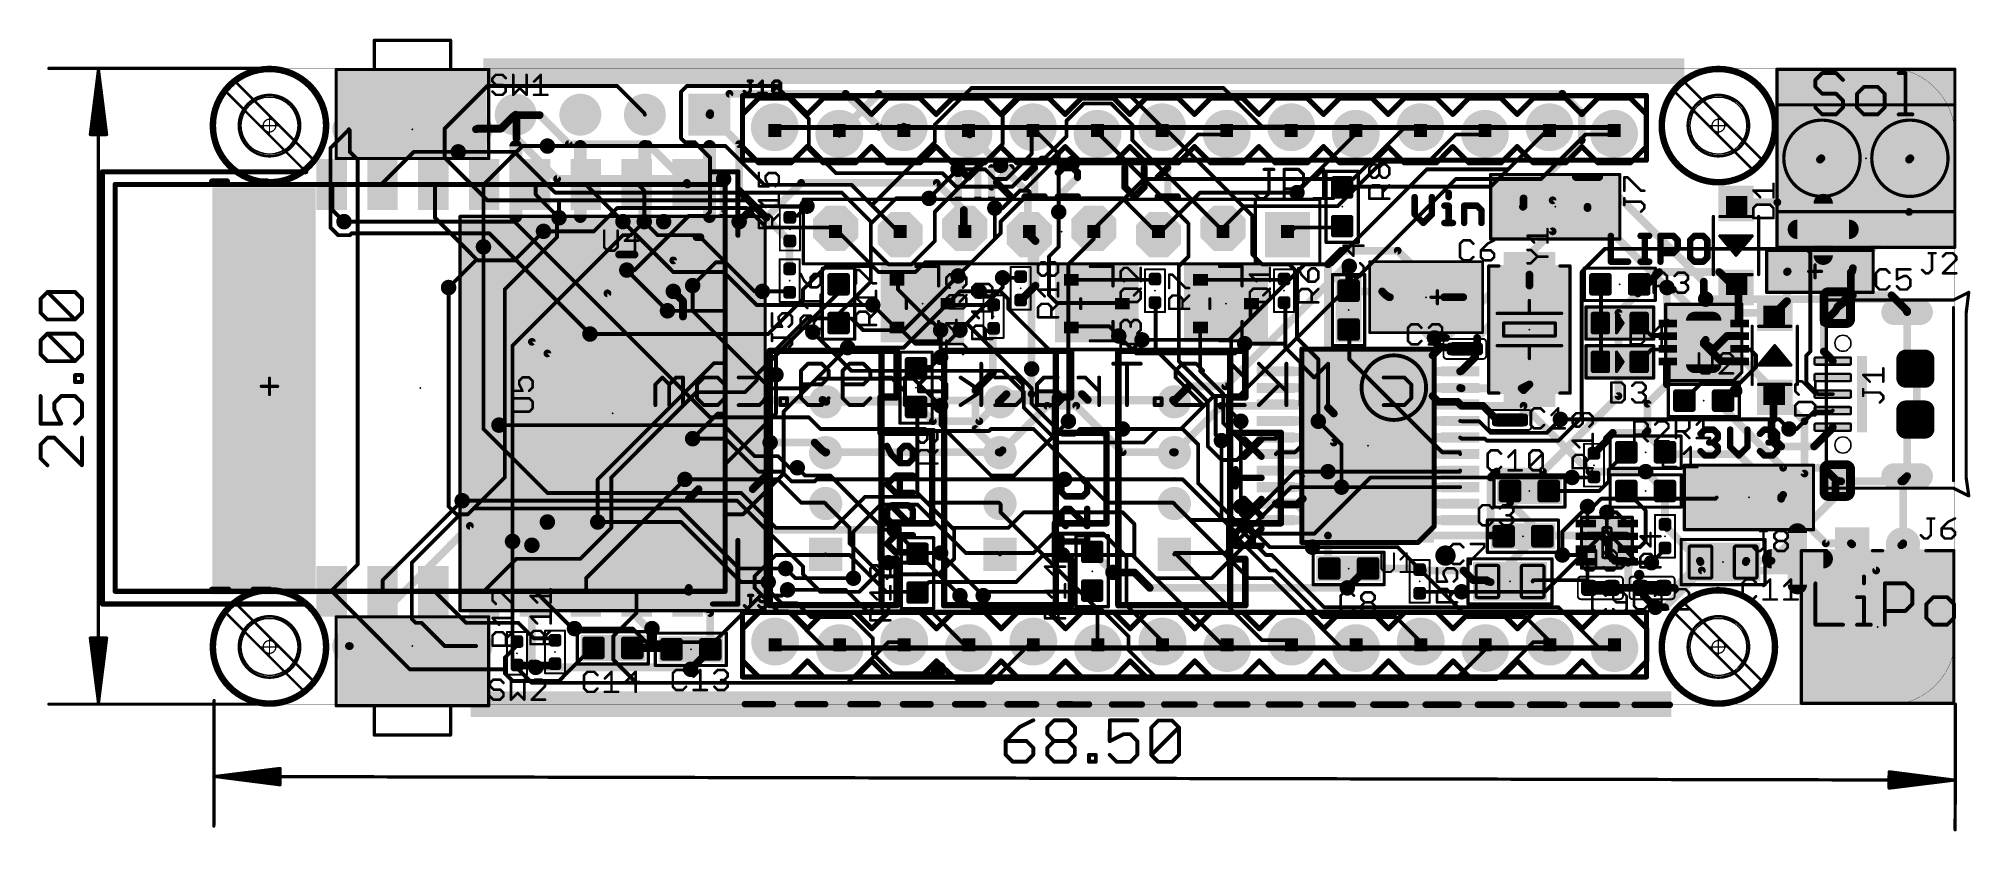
# Model space of a CAD drawing. Extents: x -6.8 to 69.2, y -5 to 26.2.
import ezdxf

# ---------------------------------------------------------------- set-up
doc = ezdxf.new("R2010")
doc.units = 0
for name, color, linetype in [('1', 22, 'CONTINUOUS'), ('16', 175, 'CONTINUOUS'), ('17', 82, 'CONTINUOUS'), ('18', 82, 'CONTINUOUS'), ('20', 7, 'CONTINUOUS'), ('21', 253, 'CONTINUOUS'), ('22', 253, 'CONTINUOUS'), ('23', 7, 'CONTINUOUS'), ('25', 253, 'CONTINUOUS'), ('39', 22, 'CONTINUOUS'), ('41', 22, 'CONTINUOUS'), ('42', 175, 'CONTINUOUS'), ('47', 253, 'CONTINUOUS'), ('48', 253, 'CONTINUOUS'), ('51', 253, 'CONTINUOUS')]:
    doc.layers.add(name, color=color, linetype=linetype)

# ---------------------------------------------------------------- blocks, each defined once
blk = doc.blocks.new('RECT')
blk.add_solid([(-0.5, -0.5), (0.5, -0.5), (-0.5, 0.5), (0.5, 0.5)])
blk = doc.blocks.new('RECT80000X80000R50')
at = {"const_width": 0.125}
blk.add_lwpolyline([(0.1875, -0.125), (0.1875, 0.125, 0.4142), (0.125, 0.1875), (-0.125, 0.1875, 0.4142), (-0.1875, 0.125), (-0.1875, -0.125, 0.4142), (-0.125, -0.1875), (0.125, -0.1875, 0.4142)], format="xyb", close=True, dxfattribs=at)
blk.add_solid([(-0.1504, -0.1504), (0.1504, -0.1504), (-0.1504, 0.1504), (0.1504, 0.1504)])
blk = doc.blocks.new('RECT142240X142240R25')
at = {"const_width": 0.1111}
blk.add_lwpolyline([(0.3889, -0.3334), (0.3889, 0.3334, 0.4142), (0.3334, 0.3889), (-0.3334, 0.3889, 0.4142), (-0.3889, 0.3334), (-0.3889, -0.3334, 0.4142), (-0.3334, -0.3889), (0.3334, -0.3889, 0.4142)], format="xyb", close=True, dxfattribs=at)
blk.add_solid([(-0.3588, -0.3588), (0.3588, -0.3588), (-0.3588, 0.3588), (0.3588, 0.3588)])
blk = doc.blocks.new('RECT162560X223520R25')
at = {"const_width": 0.127}
blk.add_lwpolyline([(0.4445, -0.5715), (0.4445, 0.5715, 0.4142), (0.381, 0.635), (-0.381, 0.635, 0.4142), (-0.4445, 0.5715), (-0.4445, -0.5715, 0.4142), (-0.381, -0.635), (0.381, -0.635, 0.4142)], format="xyb", close=True, dxfattribs=at)
blk.add_solid([(-0.4064, -0.5969), (0.4064, -0.5969), (-0.4064, 0.5969), (0.4064, 0.5969)])
blk = doc.blocks.new('RECT101600X101600R50')
at = {"const_width": 0.1588}
blk.add_lwpolyline([(0.2381, -0.1588), (0.2381, 0.1588, 0.4142), (0.1588, 0.2381), (-0.1588, 0.2381, 0.4142), (-0.2381, 0.1588), (-0.2381, -0.1588, 0.4142), (-0.1588, -0.2381), (0.1588, -0.2381, 0.4142)], format="xyb", close=True, dxfattribs=at)
blk.add_solid([(-0.1842, -0.1842), (0.1842, -0.1842), (-0.1842, 0.1842), (0.1842, 0.1842)])
blk = doc.blocks.new('RECT121920X142240R25')
at = {"const_width": 0.0953}
blk.add_lwpolyline([(0.3334, -0.3493), (0.3334, 0.3493, 0.4142), (0.2858, 0.3969), (-0.2858, 0.3969, 0.4142), (-0.3334, 0.3493), (-0.3334, -0.3493, 0.4142), (-0.2858, -0.3969), (0.2858, -0.3969, 0.4142)], format="xyb", close=True, dxfattribs=at)
blk.add_solid([(-0.3096, -0.3731), (0.3096, -0.3731), (-0.3096, 0.3731), (0.3096, 0.3731)])
blk = doc.blocks.new('RECT60960X243840R50')
at = {"const_width": 0.0953}
blk.add_lwpolyline([(0.1429, -0.6667), (0.1429, 0.6667, 0.4142), (0.0953, 0.7144), (-0.0953, 0.7144, 0.4142), (-0.1429, 0.6667), (-0.1429, -0.6667, 0.4142), (-0.0953, -0.7144), (0.0953, -0.7144, 0.4142)], format="xyb", close=True, dxfattribs=at)
blk.add_solid([(-0.1191, -0.6906), (0.1191, -0.6906), (-0.1191, 0.6906), (0.1191, 0.6906)])
blk = doc.blocks.new('RECT223520X256000R50')
at = {"const_width": 0.3493}
blk.add_lwpolyline([(0.5239, -0.4507), (0.5239, 0.4507, 0.4142), (0.3492, 0.6254), (-0.3492, 0.6254, 0.4142), (-0.5239, 0.4507), (-0.5239, -0.4507, 0.4142), (-0.3492, -0.6254), (0.3492, -0.6254, 0.4142)], format="xyb", close=True, dxfattribs=at)
blk.add_solid([(-0.3747, -0.4762), (0.3747, -0.4762), (-0.3747, 0.4762), (0.3747, 0.4762)])
blk = doc.blocks.new('LONGP100')
at = {"const_width": 1}
blk.add_lwpolyline([(-0.5, 0), (0.5, 0)], dxfattribs=at)
at = {"const_width": 0.5}
for points in [[(-0.5, 0.25, 1), (-0.5, -0.25)], [(0.5, -0.25, 1), (0.5, 0.25)]]:
    blk.add_lwpolyline(points, format="xyb", dxfattribs=at)
blk = doc.blocks.new('RECT240000X240000R50')
at = {"const_width": 0.375}
blk.add_lwpolyline([(0.5625, -0.375), (0.5625, 0.375, 0.4142), (0.375, 0.5625), (-0.375, 0.5625, 0.4142), (-0.5625, 0.375), (-0.5625, -0.375, 0.4142), (-0.375, -0.5625), (0.375, -0.5625, 0.4142)], format="xyb", close=True, dxfattribs=at)
blk.add_solid([(-0.4004, -0.4004), (0.4004, -0.4004), (-0.4004, 0.4004), (0.4004, 0.4004)])
blk = doc.blocks.new('SQUAREP')
blk.add_solid([(-0.5, -0.5), (0.5, -0.5), (-0.5, 0.5), (0.5, 0.5)])
blk = doc.blocks.new('ROUNDP')
at = {"const_width": 0.5}
blk.add_lwpolyline([(0, -0.25, 1), (0, 0.25, 1), (0, -0.25)], format="xyb", dxfattribs=at)
blk = doc.blocks.new('OCTAGONP')
at = {"const_width": 0.5}
blk.add_lwpolyline([(-0.25, -0.1036), (-0.25, 0.1036), (-0.1036, 0.25), (0.1036, 0.25), (0.25, 0.1036), (0.25, -0.1036), (0.1036, -0.25), (-0.1036, -0.25), (-0.25, -0.1036), (-0.25, 0.1036)], dxfattribs=at)
blk = doc.blocks.new('RECT386080X223520R50')
at = {"const_width": 0.3493}
blk.add_lwpolyline([(1.0319, -0.3492), (1.0319, 0.3492, 0.4142), (0.8573, 0.5239), (-0.8573, 0.5239, 0.4142), (-1.0319, 0.3492), (-1.0319, -0.3492, 0.4142), (-0.8573, -0.5239), (0.8573, -0.5239, 0.4142)], format="xyb", close=True, dxfattribs=at)
blk.add_solid([(-0.8827, -0.3747), (0.8827, -0.3747), (-0.8827, 0.3747), (0.8827, 0.3747)])
blk = doc.blocks.new('RECT208000X72000R50')
at = {"const_width": 0.1125}
blk.add_lwpolyline([(0.5938, -0.1125), (0.5938, 0.1125, 0.4142), (0.5375, 0.1688), (-0.5375, 0.1688, 0.4142), (-0.5938, 0.1125), (-0.5938, -0.1125, 0.4142), (-0.5375, -0.1688), (0.5375, -0.1688, 0.4142)], format="xyb", close=True, dxfattribs=at)
blk.add_solid([(-0.5629, -0.1379), (0.5629, -0.1379), (-0.5629, 0.1379), (0.5629, 0.1379)])
blk = doc.blocks.new('ROUNDV')
at = {"const_width": 0.5}
blk.add_lwpolyline([(0, -0.25, 1), (0, 0.25, 1), (0, -0.25)], format="xyb", dxfattribs=at)

msp = doc.modelspace()

# ---------------------------------------------------------------- linework, layer by layer
at = {"layer": '1'}
for points, const_width in [([(18.669, 24.3078), (18.4404, 24.0792)], 0.1524), ([(22.1742, 24.3078), (18.669, 24.3078)], 0.1524), ([(23.4696, 23.0124), (22.1742, 24.3078)], 0.1524), ([(18.4404, 24.0792), (18.4404, 22.2504)], 0.1524), ([(24.6888, 22.479), (26.2128, 24.003)], 0.3048), ([(26.2128, 24.003), (53.1114, 24.003)], 0.3048), ([(34.29, 23.622), (33.6042, 22.9362)], 0.1524), ([(35.3568, 23.622), (34.29, 23.622)], 0.1524), ([(36.195, 22.7838), (35.3568, 23.622)], 0.1524), ([(53.1114, 24.003), (53.8734, 23.241)], 0.3048), ([(11.811, 23.0886), (11.3538, 22.6314)], 0.3048), ([(11.811, 23.0886), (11.938, 23.18)], 0.3048), ([(11.9634, 23.1648), (11.938, 23.18)], 0.3048), ([(11.9634, 23.1648), (12.8778, 23.1648)], 0.3048), ([(12.8778, 23.1648), (14.0208, 22.0218)], 0.3048), ([(19.5834, 23.1648), (19.558, 23.18)], 0.3048), ([(19.5834, 23.1648), (20.7264, 22.0218)], 0.3048), ([(23.4696, 21.9456), (23.4696, 23.0124)], 0.1524), ([(33.6042, 22.9362), (33.6042, 22.3266)], 0.1524), ([(36.195, 22.1742), (36.195, 22.7838)], 0.1524), ([(53.8734, 23.241), (53.8734, 22.1742)], 0.3048), ([(5.4102, 22.5552), (5.374, 22.606)], 0.1524), ([(5.4102, 21.717), (5.4102, 22.5552)], 0.1524), ([(10.4394, 22.6314), (10.374, 22.606)], 0.3048), ([(11.3538, 22.6314), (10.4394, 22.6314)], 0.3048), ([(14.0208, 22.0218), (17.145, 22.0218)], 0.3048), ([(17.145, 22.0218), (18.669, 20.4978)], 0.3048), ([(18.4404, 22.2504), (18.5928, 22.098)], 0.1524), ([(18.5928, 22.098), (18.9738, 22.098)], 0.1524), ([(18.9738, 22.098), (19.5834, 21.4884)], 0.1524), ([(20.7264, 22.0218), (20.7264, 20.193)], 0.3048), ([(24.6888, 22.479), (24.6672, 22.4313)], 0.3048), ([(29.7942, 22.4028), (29.7472, 22.4313)], 0.3048), ([(29.7942, 22.4028), (31.0134, 21.1836)], 0.3048), ([(32.2326, 22.6314), (32.2872, 22.6853)], 0.1524), ([(32.2326, 22.6314), (32.2326, 21.6408)], 0.1524), ([(33.6042, 22.3266), (32.766, 21.4884)], 0.1524), ([(34.8996, 22.4028), (34.8272, 22.4313)], 0.1524), ([(38.4048, 18.8976), (34.8996, 22.4028)], 0.1524), ([(39.7002, 18.669), (36.195, 22.1742)], 0.1524), ([(37.4142, 22.7076), (37.3672, 22.6853)], 0.1524), ([(37.4142, 22.7076), (40.9194, 19.2024)], 0.1524), ([(42.672, 20.1168), (44.958, 22.4028)], 0.1524), ([(44.958, 22.4028), (44.9872, 22.4313)], 0.1524), ([(52.578, 22.6314), (50.292, 20.3454)], 0.1524), ([(53.8734, 22.1742), (51.5874, 19.8882)], 0.3048), ([(52.578, 22.6314), (52.6072, 22.6853)], 0.1524), ([(5.715, 21.4122), (5.4102, 21.717)], 0.1524), ([(5.715, 5.4864), (5.715, 21.4122)], 0.1524), ([(7.9248, 21.717), (6.7056, 20.4978)], 0.1524), ([(9.6774, 21.717), (7.9248, 21.717)], 0.1524), ([(12.192, 21.9456), (10.7442, 20.4978)], 0.1524), ([(13.1826, 21.9456), (12.192, 21.9456)], 0.1524), ([(19.5834, 21.4884), (19.5834, 19.3548)], 0.1524), ([(24.5364, 20.8788), (23.4696, 21.9456)], 0.1524), ([(32.2326, 21.6408), (31.242, 20.6502)], 0.1524), ([(32.6136, 21.4884), (31.4706, 20.3454)], 0.1524), ([(31.9278, 20.193), (32.9946, 21.2598)], 0.1524), ([(32.766, 21.4884), (32.6136, 21.4884)], 0.1524), ([(32.9946, 21.2598), (33.8328, 21.2598)], 0.1524), ([(63.246, 21.4122), (61.5696, 19.7358)], 0.3048), ([(63.246, 21.4122), (63.3045, 21.4664)], 0.3048), ([(66.7512, 21.4122), (66.8045, 21.4664)], 0.3048), ([(66.7512, 19.3548), (66.7512, 21.4122)], 0.3048), ([(6.7056, 20.4978), (6.6981, 20.4374)], 0.1524), ([(10.7442, 20.4978), (10.6981, 20.4374)], 0.1524), ([(18.669, 20.4978), (18.6981, 20.4374)], 0.3048), ([(20.1168, 19.2786), (20.1168, 20.6502)], 0.3048), ([(21.7932, 19.1262), (23.1648, 20.4978)], 0.3048), ([(23.1648, 20.4978), (28.4988, 20.4978)], 0.3048), ([(28.7274, 20.8788), (24.5364, 20.8788)], 0.1524), ([(28.4988, 20.4978), (29.5656, 19.431)], 0.3048), ([(29.2608, 20.3454), (28.7274, 20.8788)], 0.1524), ([(30.4038, 21.0312), (29.337, 21.0312)], 0.1524), ([(30.7848, 20.6502), (30.4038, 21.0312)], 0.1524), ([(31.242, 20.6502), (30.7848, 20.6502)], 0.1524), ([(4.7244, 20.4216), (4.6981, 20.4374)], 0.1524), ([(4.7244, 19.431), (4.7244, 20.4216)], 0.1524), ([(8.763, 20.4216), (8.6981, 20.4374)], 0.1524), ([(8.763, 19.1262), (8.763, 20.4216)], 0.1524), ([(10.668, 20.4216), (10.6981, 20.4374)], 0.1524), ([(10.668, 20.4216), (10.668, 17.9832)], 0.1524), ([(12.7254, 20.4216), (12.6981, 20.4374)], 0.1524), ([(12.7254, 20.0406), (12.7254, 20.4216)], 0.1524), ([(13.6398, 19.1262), (12.7254, 20.0406)], 0.1524), ([(14.7066, 20.4216), (14.6981, 20.4374)], 0.1524), ([(16.1544, 18.9738), (14.7066, 20.4216)], 0.1524), ([(16.764, 20.4216), (16.6981, 20.4374)], 0.1524), ([(16.764, 20.4216), (16.9926, 20.193)], 0.1524), ([(16.9926, 20.193), (16.9926, 18.9738)], 0.1524), ([(20.7264, 20.193), (21.336, 19.5834)], 0.3048), ([(26.8986, 19.8882), (25.908, 18.8976)], 0.1524), ([(28.194, 19.8882), (26.8986, 19.8882)], 0.1524), ([(31.4706, 20.3454), (29.2608, 20.3454)], 0.1524), ([(31.9278, 19.8882), (31.0134, 18.9738)], 0.1524), ([(31.0896, 19.5072), (31.7754, 20.193)], 0.1524), ([(31.7754, 20.193), (31.9278, 20.193)], 0.1524), ([(35.814, 19.8882), (31.9278, 19.8882)], 0.1524), ([(37.1856, 18.5166), (35.814, 19.8882)], 0.1524), ([(44.5008, 20.3454), (44.45, 20.32)], 0.1524), ([(50.292, 20.3454), (44.5008, 20.3454)], 0.1524), ([(51.5874, 19.8882), (51.5874, 19.5834)], 0.3048), ([(59.9694, 19.7358), (59.944, 19.685)], 0.3048), ([(61.5696, 19.7358), (59.9694, 19.7358)], 0.3048), ([(5.1816, 18.9738), (4.7244, 19.431)], 0.1524), ([(10.4013, 17.4879), (8.763, 19.1262)], 0.1524), ([(13.5636, 19.1262), (13.5636, 18.3642)], 0.1524), ([(13.5636, 19.1262), (13.6398, 19.1262)], 0.1524), ([(16.9926, 18.9738), (16.4592, 18.4404)], 0.1524), ([(18.7452, 19.2024), (16.6116, 17.0688)], 0.1524), ([(17.7546, 18.8214), (17.7546, 18.9738)], 0.3048), ([(19.431, 19.2024), (18.7452, 19.2024)], 0.1524), ([(19.2024, 18.3642), (20.1168, 19.2786)], 0.3048), ([(19.5834, 19.3548), (19.431, 19.2024)], 0.1524), ([(20.7264, 18.9738), (21.336, 19.5834)], 0.3048), ([(21.336, 19.5834), (21.7932, 19.1262)], 0.3048), ([(21.7932, 19.1262), (22.6314, 18.288)], 0.3048), ([(22.7838, 19.2024), (22.721, 19.1401)], 0.1524), ([(23.0124, 19.2024), (22.7838, 19.2024)], 0.1524), ([(23.3934, 19.5834), (23.0124, 19.2024)], 0.1524), ([(29.5656, 19.431), (29.5656, 18.7452)], 0.3048), ([(30.7848, 19.5072), (31.0896, 19.5072)], 0.1524), ([(31.0134, 18.9738), (31.0134, 18.5166)], 0.1524), ([(33.2994, 19.3548), (33.2994, 17.9832)], 0.1524), ([(40.9194, 19.2024), (40.9194, 17.6784)], 0.1524), ([(51.5874, 19.5834), (51.562, 19.558)], 0.3048), ([(64.5414, 17.145), (66.7512, 19.3548)], 0.3048), ([(13.5636, 18.3642), (11.5062, 16.3068)], 0.1524), ([(16.1544, 18.4404), (11.811, 14.097)], 0.1524), ([(13.0302, 18.5928), (11.8872, 17.4498)], 0.1524), ([(16.4592, 18.4404), (16.1544, 18.4404)], 0.1524), ([(16.6116, 17.6784), (17.7546, 18.8214)], 0.3048), ([(18.1356, 17.4498), (19.05, 18.3642)], 0.3048), ([(19.05, 18.3642), (19.2024, 18.3642)], 0.3048), ([(22.6314, 18.288), (22.721, 18.2151)], 0.3048), ([(22.7076, 18.2118), (22.721, 18.2151)], 0.3048), ([(22.7076, 18.2118), (22.7076, 17.145)], 0.3048), ([(25.908, 18.8976), (25.908, 17.2212)], 0.1524), ([(31.0134, 18.5166), (29.337, 16.8402)], 0.1524), ([(29.5656, 18.7452), (29.6017, 18.7126)], 0.3048), ([(32.1564, 18.4404), (32.1417, 18.4586)], 0.3048), ([(32.1564, 18.4404), (32.385, 18.2118)], 0.3048), ([(32.385, 18.2118), (32.385, 16.4592)], 0.3048), ([(37.1856, 18.5166), (37.2217, 18.4586)], 0.1524), ([(38.4048, 17.6022), (38.4048, 18.8976)], 0.1524), ([(39.7002, 18.669), (39.7617, 18.7126)], 0.1524), ([(42.3672, 18.5166), (42.3017, 18.4586)], 0.1524), ([(42.3672, 18.5166), (42.5958, 18.7452)], 0.1524), ([(42.5958, 18.7452), (44.4246, 18.7452)], 0.1524), ([(44.4246, 18.7452), (44.45, 18.796)], 0.1524), ([(10.4013, 17.4879), (9.2964, 16.383)], 0.1524), ([(10.4394, 17.4498), (10.4013, 17.4879)], 0.1524), ([(11.8872, 17.4498), (10.4394, 17.4498)], 0.1524), ([(12.573, 14.2494), (16.002, 17.6784)], 0.3048), ([(16.002, 17.6784), (16.6116, 17.6784)], 0.3048), ([(18.1356, 16.2306), (18.1356, 17.4498)], 0.3048), ([(20.1168, 17.3736), (20.1781, 17.4374)], 0.1524), ([(33.2994, 17.9832), (32.9184, 17.6022)], 0.1524), ([(32.9184, 17.6022), (32.9184, 16.0782)], 0.1524), ([(38.0238, 17.2212), (38.4048, 17.6022)], 0.1524), ([(40.9194, 17.6784), (41.3004, 17.2974)], 0.1524), ([(43.8912, 17.2974), (44.4246, 17.8308)], 0.3048), ([(44.4246, 17.8308), (46.6344, 17.8308)], 0.3048), ([(46.6344, 17.8308), (48.4632, 16.002)], 0.3048), ([(54.7878, 17.907), (53.8734, 16.9926)], 0.1524), ([(62.7126, 17.907), (54.7878, 17.907)], 0.1524), ([(62.865, 17.7546), (62.7126, 17.907)], 0.1524), ([(62.865, 13.8684), (62.865, 17.7546)], 0.1524), ([(16.6116, 17.0688), (16.3068, 17.0688)], 0.1524), ([(18.8976, 16.4592), (19.812, 17.3736)], 0.1524), ([(19.812, 17.3736), (20.1168, 17.3736)], 0.1524), ([(22.7076, 17.145), (22.7146, 17.1177)], 0.3048), ([(23.241, 16.3068), (24.1554, 17.2212)], 0.1524), ([(24.1554, 17.2212), (25.908, 17.2212)], 0.1524), ([(25.908, 17.2212), (25.908, 16.6116)], 0.1524), ([(31.0896, 16.764), (31.7754, 16.764)], 0.1524), ([(31.7754, 16.764), (31.8011, 16.8129)], 0.1524), ([(33.8328, 16.6878), (33.782, 16.637)], 0.1524), ([(33.8328, 16.6878), (37.0332, 16.6878)], 0.1524), ([(37.0332, 16.6878), (37.084, 16.7185)], 0.1524), ([(38.0238, 13.4874), (38.0238, 17.2212)], 0.1524), ([(38.862, 16.6878), (42.1386, 16.6878)], 0.1524), ([(38.862, 16.6878), (38.862, 16.637)], 0.1524), ([(41.3004, 17.2974), (42.3672, 17.2974)], 0.1524), ([(42.1386, 16.6878), (42.164, 16.7185)], 0.1524), ([(42.3672, 17.2974), (42.672, 16.9926)], 0.1524), ([(42.672, 16.9926), (42.672, 14.4018)], 0.1524), ([(43.8912, 11.6586), (43.8912, 17.2974)], 0.3048), ([(44.7294, 17.2212), (44.7294, 16.383)], 0.3048), ([(51.816, 16.891), (51.816, 16.4592)], 0.3048), ([(53.8734, 16.9926), (53.8734, 11.2776)], 0.1524), ([(56.9214, 16.9926), (56.4642, 16.5354)], 0.3048), ([(59.2836, 16.9926), (56.9214, 16.9926)], 0.3048), ([(59.817, 16.4592), (59.2836, 16.9926)], 0.3048), ([(61.9506, 16.9926), (61.976, 17.018)], 0.3048), ([(61.9506, 15.8496), (61.9506, 16.9926)], 0.3048), ([(64.4652, 16.9926), (64.516, 17.018)], 0.3048), ([(64.4652, 16.1544), (64.4652, 16.9926)], 0.3048), ([(64.5414, 17.145), (64.516, 17.018)], 0.3048), ([(11.5062, 16.3068), (11.5062, 10.9728)], 0.1524), ([(15.5448, 16.1544), (13.1826, 13.7922)], 0.3048), ([(18.0594, 16.1544), (15.5448, 16.1544)], 0.3048), ([(18.0594, 16.1544), (18.1356, 16.2306)], 0.3048), ([(21.6408, 16.2306), (22.7076, 16.2306)], 0.1524), ([(21.8694, 14.5542), (23.241, 15.9258)], 0.1524), ([(22.7076, 16.2306), (22.7146, 16.1927)], 0.1524), ([(23.241, 15.9258), (23.241, 16.3068)], 0.1524), ([(23.3553, 14.8971), (24.6126, 16.1544)], 0.1524), ([(24.6126, 16.4592), (24.638, 16.51)], 0.1524), ([(24.6126, 16.1544), (24.6126, 16.4592)], 0.1524), ([(25.908, 16.6116), (24.6888, 15.3924)], 0.1524), ([(26.9748, 16.6116), (26.924, 16.637)], 0.1524), ([(26.9748, 16.6116), (26.9748, 16.3068)], 0.1524), ([(26.9748, 16.3068), (28.2702, 15.0114)], 0.1524), ([(31.0134, 16.2306), (30.1752, 16.2306)], 0.1524), ([(31.3182, 15.9258), (31.0134, 16.2306)], 0.1524), ([(31.3182, 15.5448), (31.3182, 15.9258)], 0.1524), ([(31.8516, 15.9258), (31.8011, 15.8879)], 0.3048), ([(32.385, 16.4592), (31.8516, 15.9258)], 0.3048), ([(32.9184, 16.0782), (33.2232, 15.7734)], 0.1524), ([(44.7294, 16.383), (44.704, 16.256)], 0.3048), ([(44.7294, 16.2306), (44.704, 16.256)], 0.3048), ([(46.0248, 16.2306), (44.7294, 16.2306)], 0.3048), ([(46.1772, 16.0782), (46.0248, 16.2306)], 0.3048), ([(46.1772, 16.0782), (46.2915, 16.002)], 0.3048), ([(46.3296, 16.002), (46.2915, 16.002)], 0.3048), ([(46.3296, 16.002), (48.006, 14.3256)], 0.3048), ([(48.4632, 16.002), (49.2125, 16.002)], 0.3048), ([(51.816, 16.4592), (49.7586, 14.4018)], 0.3048), ([(54.6354, 16.4592), (54.61, 16.51)], 0.1524), ([(54.6354, 15.0114), (54.6354, 16.4592)], 0.1524), ([(55.3212, 15.3924), (56.0832, 16.1544)], 0.3048), ([(56.0832, 16.383), (56.134, 16.51)], 0.3048), ([(56.0832, 16.1544), (56.0832, 16.383)], 0.3048), ([(56.1594, 16.5354), (56.134, 16.51)], 0.3048), ([(56.4642, 16.5354), (56.1594, 16.5354)], 0.3048), ([(57.2262, 16.383), (57.2262, 15.0114)], 0.3048), ([(58.7502, 15.9258), (58.7502, 14.3256)], 0.3048), ([(59.817, 16.4592), (59.944, 16.383)], 0.3048), ([(59.9694, 16.383), (59.944, 16.383)], 0.3048), ([(59.9694, 16.383), (60.0456, 16.3068)], 0.3048), ([(60.0456, 16.3068), (60.0456, 15.3924)], 0.3048), ([(61.468, 15.367), (61.9506, 15.8496)], 0.3048), ([(64.5414, 16.0782), (63.927, 15.592)], 0.3048), ([(63.9318, 15.621), (64.4652, 16.1544)], 0.3048), ([(66.0654, 16.0782), (64.5414, 16.0782)], 0.3048), ([(66.5988, 15.5448), (66.0654, 16.0782)], 0.3048), ([(17.907, 15.4686), (20.1168, 15.4686)], 0.1524), ([(20.1168, 15.4686), (20.1781, 15.4374)], 0.1524), ([(24.6888, 15.3924), (24.6888, 15.0114)], 0.1524), ([(26.8224, 14.859), (25.9842, 15.6972)], 0.1524), ([(28.956, 15.6972), (28.956, 15.748)], 0.1524), ([(28.956, 15.6972), (30.7086, 15.6972)], 0.1524), ([(30.7086, 15.6972), (30.734, 15.7025)], 0.1524), ([(32.9184, 13.9446), (31.3182, 15.5448)], 0.1524), ([(33.2232, 15.7734), (35.814, 15.7734)], 0.1524), ([(35.814, 15.7734), (35.814, 15.748)], 0.1524), ([(37.1094, 15.7734), (37.084, 15.7935)], 0.1524), ([(37.1094, 13.9446), (37.1094, 15.7734)], 0.1524), ([(40.0812, 14.4018), (40.8432, 15.1638)], 0.1524), ([(40.8432, 15.6972), (40.894, 15.748)], 0.1524), ([(40.8432, 15.1638), (40.8432, 15.6972)], 0.1524), ([(42.2148, 15.7734), (42.164, 15.7935)], 0.1524), ([(42.2148, 14.1732), (42.2148, 15.7734)], 0.1524), ([(55.3212, 12.1158), (55.3212, 15.3924)], 0.3048), ([(60.0456, 15.3924), (60.0456, 15.0114)], 0.3048), ([(60.0456, 15.3924), (61.341, 15.3924)], 0.3048), ([(61.341, 15.3924), (61.468, 15.367)], 0.3048), ([(63.8556, 15.4686), (63.3984, 15.0114)], 0.3048), ([(63.8556, 15.4686), (63.927, 15.592)], 0.3048), ([(63.9318, 15.621), (63.927, 15.592)], 0.3048), ([(66.5988, 15.5448), (66.675, 15.4178)], 0.3048), ([(66.675, 13.6398), (66.675, 15.4178)], 0.3048), ([(14.859, 14.5542), (21.8694, 14.5542)], 0.1524), ([(21.4122, 12.954), (23.3553, 14.8971)], 0.1524), ([(23.3553, 14.8971), (23.622, 14.6304)], 0.1524), ([(24.6888, 15.0114), (24.638, 14.986)], 0.1524), ([(26.924, 14.859), (26.8224, 14.859)], 0.1524), ([(26.9748, 14.859), (26.924, 14.859)], 0.1524), ([(26.9748, 14.859), (27.6606, 14.1732)], 0.1524), ([(28.2702, 15.0114), (28.3464, 15.0114)], 0.1524), ([(28.3464, 15.0114), (28.6512, 14.7066)], 0.1524), ([(28.8798, 14.1732), (29.4132, 14.7066)], 0.1524), ([(30.7086, 14.7066), (30.734, 14.7775)], 0.3048), ([(30.7086, 13.0302), (30.7086, 14.7066)], 0.3048), ([(35.2806, 14.859), (33.782, 14.859)], 0.1524), ([(35.6616, 14.478), (35.2806, 14.859)], 0.1524), ([(38.862, 13.1064), (38.862, 14.859)], 0.1524), ([(40.0812, 11.5062), (40.0812, 14.4018)], 0.1524), ([(42.672, 14.4018), (43.5102, 13.5636)], 0.1524), ([(44.7294, 14.7066), (44.704, 14.732)], 0.1524), ([(44.7294, 13.5636), (44.7294, 14.7066)], 0.1524), ([(48.0822, 14.4018), (48.006, 14.3256)], 0.3048), ([(48.006, 14.3256), (48.3108, 14.0208)], 0.3048), ([(49.7586, 14.4018), (49.7586, 14.097)], 0.3048), ([(54.6354, 15.0114), (54.61, 14.986)], 0.1524), ([(54.6354, 14.9352), (54.61, 14.986)], 0.1524), ([(54.6354, 14.9352), (54.6354, 13.4874)], 0.1524), ([(56.1594, 14.9352), (56.134, 14.986)], 0.1524), ([(56.1594, 14.9352), (56.6166, 14.478)], 0.1524), ([(56.6166, 14.478), (57.2262, 14.478)], 0.1524), ([(57.2262, 15.0114), (57.2605, 14.974)], 0.3048), ([(57.2262, 14.478), (57.2605, 14.474)], 0.1524), ([(58.7502, 14.3256), (58.674, 14.224)], 0.3048), ([(59.055, 13.9446), (59.5884, 14.478)], 0.3048), ([(59.5884, 14.478), (60.0456, 14.478)], 0.3048), ([(60.0456, 15.0114), (60.0875, 14.974)], 0.3048), ([(60.0456, 14.478), (60.0875, 14.474)], 0.3048), ([(63.3984, 15.0114), (63.3984, 13.8684)], 0.3048), ([(11.811, 14.097), (11.811, 6.4008)], 0.1524), ([(12.573, 6.2484), (12.573, 14.2494)], 0.3048), ([(13.1826, 13.7922), (13.1826, 7.1628)], 0.3048), ([(24.9936, 14.0208), (22.479, 11.5062)], 0.1524), ([(27.6606, 14.1732), (28.8798, 14.1732)], 0.1524), ([(28.6512, 13.6398), (28.2702, 13.2588)], 0.1524), ([(36.195, 13.9446), (32.9184, 13.9446)], 0.1524), ([(36.576, 14.3256), (36.195, 13.9446)], 0.1524), ([(39.1668, 11.8872), (37.1094, 13.9446)], 0.1524), ([(42.2148, 14.1732), (40.6146, 14.1732)], 0.1524), ([(42.2148, 14.0208), (42.2148, 14.1732)], 0.1524), ([(42.8244, 13.4112), (42.2148, 14.0208)], 0.1524), ([(48.3108, 14.0208), (48.006, 13.716)], 0.3048), ([(48.006, 13.716), (48.006, 12.1158)], 0.3048), ([(48.3108, 14.0208), (48.768, 14.0208)], 0.3048), ([(48.768, 14.0208), (48.8135, 13.97)], 0.3048), ([(49.149, 13.1064), (49.6824, 13.6398)], 0.3048), ([(49.6824, 13.9446), (49.7385, 13.97)], 0.3048), ([(49.6824, 13.6398), (49.6824, 13.9446)], 0.3048), ([(49.7586, 14.097), (49.7385, 13.97)], 0.3048), ([(56.134, 13.462), (56.6166, 13.9446)], 0.1524), ([(56.6166, 13.9446), (57.2262, 13.9446)], 0.1524), ([(57.2262, 13.9446), (57.2605, 13.974)], 0.1524), ([(58.674, 14.1732), (58.674, 14.224)], 0.3048), ([(59.055, 13.9446), (58.674, 14.224)], 0.3048), ([(58.674, 14.1732), (59.3598, 13.4874)], 0.3048), ([(60.1218, 13.9446), (60.0875, 13.974)], 0.1524), ([(60.5028, 13.9446), (60.1218, 13.9446)], 0.1524), ([(60.7314, 13.716), (60.5028, 13.9446)], 0.1524), ([(60.7314, 13.2588), (60.7314, 13.716)], 0.1524), ([(62.7126, 13.716), (62.865, 13.8684)], 0.1524), ([(62.7126, 12.6492), (62.7126, 13.716)], 0.1524), ([(63.3984, 13.8684), (63.7032, 13.5636)], 0.3048), ([(63.7032, 13.5636), (63.75, 13.492)], 0.3048), ([(66.9798, 13.335), (66.675, 13.6398)], 0.3048), ([(15.1638, 8.8392), (19.7358, 13.4112)], 0.1524), ([(19.7358, 13.4112), (20.1168, 13.4112)], 0.1524), ([(20.1168, 13.4112), (20.1781, 13.4374)], 0.1524), ([(21.4122, 12.7254), (21.4122, 12.954)], 0.1524), ([(22.1742, 12.954), (22.1742, 11.43)], 0.1524), ([(27.7368, 13.2588), (27.686, 13.208)], 0.1524), ([(28.2702, 13.2588), (27.7368, 13.2588)], 0.1524), ([(30.0228, 12.3444), (30.7086, 13.0302)], 0.3048), ([(32.2326, 12.192), (32.2326, 13.1826)], 0.3048), ([(39.4716, 12.0396), (38.0238, 13.4874)], 0.1524), ([(39.7764, 12.192), (38.862, 13.1064)], 0.1524), ([(42.8244, 10.1346), (42.8244, 13.4112)], 0.1524), ([(43.5102, 13.5636), (43.5102, 11.1252)], 0.1524), ([(48.387, 9.906), (44.7294, 13.5636)], 0.1524), ([(49.149, 13.1064), (49.091, 13.085)], 0.3048), ([(54.6354, 13.4874), (54.61, 13.462)], 0.1524), ([(57.2262, 13.4112), (57.2605, 13.474)], 0.3048), ([(57.2262, 12.573), (57.2262, 13.4112)], 0.3048), ([(59.3598, 13.4874), (60.0456, 13.4874)], 0.3048), ([(60.0456, 13.4874), (60.0875, 13.474)], 0.3048), ([(60.1218, 12.6492), (60.7314, 13.2588)], 0.1524), ([(66.9798, 13.335), (67, 13.192)], 0.3048), ([(67.056, 13.1826), (67, 13.192)], 0.3048), ([(67.056, 13.1826), (67.056, 11.2014)], 0.3048), ([(15.6972, 8.9154), (19.05, 12.2682)], 0.1524), ([(19.05, 12.2682), (20.955, 12.2682)], 0.1524), ([(20.955, 12.2682), (21.4122, 12.7254)], 0.1524), ([(30.0228, 10.8204), (30.0228, 12.3444)], 0.3048), ([(31.0134, 11.9634), (31.242, 12.192)], 0.3048), ([(31.242, 12.192), (32.2326, 12.192)], 0.3048), ([(32.2326, 12.192), (34.2138, 12.192)], 0.3048), ([(34.2138, 12.192), (34.4424, 11.9634)], 0.3048), ([(39.7764, 11.049), (39.7764, 12.192)], 0.1524), ([(48.006, 12.1158), (48.2346, 11.8872)], 0.3048), ([(49.149, 12.4206), (49.091, 12.435)], 0.3048), ([(51.5112, 12.4206), (49.149, 12.4206)], 0.3048), ([(51.5112, 12.4206), (51.816, 12.573)], 0.3048), ([(51.816, 12.573), (51.5874, 12.3444)], 0.3048), ([(51.5874, 12.3444), (51.5874, 11.2014)], 0.3048), ([(52.3494, 9.144), (55.3212, 12.1158)], 0.3048), ([(56.4642, 11.811), (57.2262, 12.573)], 0.3048), ([(57.912, 11.9634), (58.5978, 12.6492)], 0.1524), ([(58.5978, 12.6492), (60.1218, 12.6492)], 0.1524), ([(61.4172, 12.0396), (61.468, 12.065)], 0.3048), ([(61.4172, 11.2014), (61.4172, 12.0396)], 0.3048), ([(63.1698, 12.192), (62.7126, 12.6492)], 0.1524), ([(63.75, 12.192), (63.1698, 12.192)], 0.1524), ([(18.8976, 10.4394), (19.8882, 11.43)], 0.1524), ([(19.8882, 11.43), (20.1168, 11.43)], 0.1524), ([(20.1168, 11.43), (20.1781, 11.4374)], 0.1524), ([(22.1742, 11.43), (20.193, 9.4488)], 0.1524), ([(22.479, 11.5062), (22.479, 9.0678)], 0.1524), ([(27.7368, 11.6586), (27.686, 11.684)], 0.1524), ([(27.7368, 8.3058), (27.7368, 11.6586)], 0.1524), ([(28.6512, 10.9728), (28.6512, 11.7348)], 0.1524), ([(31.0134, 11.9634), (30.988, 11.89)], 0.3048), ([(31.0896, 9.9822), (32.8422, 11.7348)], 0.3048), ([(32.8422, 11.7348), (33.9852, 11.7348)], 0.3048), ([(33.9852, 11.7348), (35.814, 9.906)], 0.3048), ([(34.4424, 11.9634), (37.7952, 11.9634)], 0.3048), ([(37.7952, 11.9634), (37.846, 11.89)], 0.3048), ([(39.1668, 10.1346), (39.1668, 11.8872)], 0.1524), ([(39.4716, 10.5918), (39.4716, 12.0396)], 0.1524), ([(40.4622, 11.1252), (40.0812, 11.5062)], 0.1524), ([(44.1198, 11.43), (43.8912, 11.6586)], 0.3048), ([(44.1198, 10.287), (44.1198, 11.43)], 0.3048), ([(48.2346, 11.8872), (48.9966, 11.8872)], 0.3048), ([(48.9966, 11.8872), (49.091, 11.785)], 0.3048), ([(49.149, 11.7348), (49.091, 11.785)], 0.3048), ([(49.149, 11.7348), (49.9872, 11.7348)], 0.3048), ([(49.9872, 11.7348), (50.5206, 11.2014)], 0.3048), ([(56.4642, 10.7442), (56.4642, 11.811)], 0.3048), ([(57.912, 11.9634), (57.912, 11.938)], 0.1524), ([(59.436, 11.6586), (59.436, 11.938)], 0.3048), ([(61.7982, 9.2964), (59.436, 11.6586)], 0.3048), ([(63.0174, 11.5062), (62.3316, 10.8204)], 0.1524), ([(63.7032, 11.5062), (63.0174, 11.5062)], 0.1524), ([(63.7032, 11.5062), (63.75, 11.542)], 0.1524), ([(11.5062, 10.9728), (11.2776, 10.9728)], 0.1524), ([(11.5062, 10.9728), (11.5062, 8.9154)], 0.1524), ([(30.6324, 8.9916), (28.6512, 10.9728)], 0.1524), ([(30.9372, 9.906), (30.0228, 10.8204)], 0.3048), ([(33.6804, 11.1252), (31.5468, 8.9916)], 0.1524), ([(35.814, 10.8204), (38.1762, 10.8204)], 0.1524), ([(38.1762, 10.8204), (38.7858, 10.2108)], 0.1524), ([(39.7002, 10.3632), (39.4716, 10.5918)], 0.1524), ([(40.767, 10.0584), (39.7764, 11.049)], 0.1524), ([(49.149, 11.1252), (49.091, 11.135)], 0.1524), ([(49.8348, 11.1252), (49.149, 11.1252)], 0.1524), ([(50.292, 10.668), (49.8348, 11.1252)], 0.1524), ([(52.5018, 10.668), (50.292, 10.668)], 0.1524), ([(50.5206, 11.2014), (50.5915, 11.176)], 0.3048), ([(51.5874, 11.2014), (51.5165, 11.176)], 0.3048), ([(53.0352, 11.2014), (52.5018, 10.668)], 0.1524), ([(53.8734, 11.2776), (52.959, 10.3632)], 0.1524), ([(55.0926, 10.668), (54.864, 10.4394)], 0.3048), ([(56.388, 10.668), (55.0926, 10.668)], 0.3048), ([(56.4642, 10.7442), (56.388, 10.668)], 0.3048), ([(57.15, 9.906), (56.388, 10.668)], 0.3048), ([(61.341, 11.1252), (61.4172, 11.2014)], 0.3048), ([(61.341, 10.5156), (61.341, 11.1252)], 0.3048), ([(61.722, 10.1346), (61.341, 10.5156)], 0.3048), ([(62.3316, 10.8204), (62.0268, 10.8204)], 0.1524), ([(63.7032, 10.8204), (63.0174, 10.1346)], 0.3048), ([(63.7032, 10.8204), (63.75, 10.892)], 0.3048), ([(66.9798, 11.049), (66.675, 10.7442)], 0.3048), ([(66.675, 10.7442), (66.675, 8.9662)], 0.3048), ([(66.9798, 11.049), (67, 11.192)], 0.3048), ([(67.056, 11.2014), (67, 11.192)], 0.3048), ([(21.9456, 10.287), (21.9456, 9.144)], 0.3048), ([(30.9372, 9.906), (30.988, 9.89)], 0.3048), ([(31.0896, 9.9822), (30.988, 9.89)], 0.3048), ([(35.814, 9.906), (37.7952, 9.906)], 0.3048), ([(37.7952, 9.906), (37.846, 9.89)], 0.3048), ([(38.7858, 10.2108), (38.7858, 8.6868)], 0.1524), ([(39.7002, 9.6012), (39.1668, 10.1346)], 0.1524), ([(40.767, 10.0584), (40.3098, 9.6012)], 0.1524), ([(41.148, 10.4394), (40.767, 10.0584)], 0.1524), ([(41.8338, 10.4394), (41.148, 10.4394)], 0.1524), ([(41.8338, 10.4394), (41.841, 10.485)], 0.1524), ([(41.91, 9.906), (41.841, 9.835)], 0.1524), ([(41.91, 9.906), (42.5958, 9.906)], 0.1524), ([(42.5958, 9.906), (42.8244, 10.1346)], 0.1524), ([(42.9006, 9.0678), (44.1198, 10.287)], 0.3048), ([(49.0728, 9.906), (48.387, 9.906)], 0.1524), ([(49.0728, 9.906), (49.091, 9.835)], 0.1524), ([(49.149, 10.4394), (49.091, 10.485)], 0.1524), ([(50.0634, 10.4394), (49.149, 10.4394)], 0.1524), ([(50.1396, 10.3632), (50.0634, 10.4394)], 0.1524), ([(52.959, 10.3632), (50.1396, 10.3632)], 0.1524), ([(54.4068, 9.906), (54.356, 9.8605)], 0.3048), ([(54.864, 10.3632), (54.4068, 9.906)], 0.3048), ([(54.864, 10.4394), (54.864, 10.3632)], 0.3048), ([(55.626, 9.906), (54.9402, 9.2202)], 0.1524), ([(57.2262, 9.8298), (57.15, 9.906)], 0.3048), ([(60.0456, 9.8298), (57.2262, 9.8298)], 0.3048), ([(61.722, 8.1534), (60.0456, 9.8298)], 0.3048), ([(63.0174, 10.1346), (61.722, 10.1346)], 0.3048), ([(20.193, 9.4488), (20.1781, 9.4374)], 0.1524), ([(22.479, 9.0678), (20.8788, 7.4676)], 0.1524), ([(21.9456, 9.144), (21.2598, 8.4582)], 0.3048), ([(23.0124, 9.2964), (23.3172, 8.9916)], 0.1524), ([(40.3098, 9.6012), (39.7002, 9.6012)], 0.1524), ([(42.9006, 8.0772), (42.9006, 9.0678)], 0.3048), ([(43.8912, 9.144), (49.0728, 9.144)], 0.1524), ([(49.0728, 9.144), (49.091, 9.185)], 0.1524), ([(50.292, 8.9154), (50.5206, 9.144)], 0.3048), ([(50.5206, 9.144), (52.3494, 9.144)], 0.3048), ([(54.9402, 9.2202), (54.9402, 8.763)], 0.1524), ([(56.388, 9.144), (57.15, 8.382)], 0.3048), ([(63.3984, 9.2964), (61.7982, 9.2964)], 0.3048), ([(63.8556, 8.8392), (63.3984, 9.2964)], 0.3048), ([(11.5062, 8.9154), (10.0584, 7.4676)], 0.1524), ([(18.5928, 8.8392), (14.7066, 4.953)], 0.1524), ([(15.1638, 7.1628), (15.1638, 8.8392)], 0.1524), ([(15.6972, 6.9342), (15.6972, 8.9154)], 0.1524), ([(19.1262, 8.4582), (18.7452, 8.0772)], 0.3048), ([(21.2598, 8.4582), (19.1262, 8.4582)], 0.3048), ([(23.3172, 8.9916), (24.3078, 8.9916)], 0.1524), ([(24.3078, 8.9916), (26.4414, 6.858)], 0.1524), ([(29.1465, 6.8961), (27.7368, 8.3058)], 0.1524), ([(31.5468, 8.9916), (30.6324, 8.9916)], 0.1524), ([(38.1762, 8.8392), (33.528, 8.8392)], 0.1524), ([(40.2336, 6.7818), (38.1762, 8.8392)], 0.1524), ([(38.7858, 8.6868), (40.5384, 6.9342)], 0.1524), ([(44.4246, 8.5344), (49.0728, 8.5344)], 0.1524), ([(49.0728, 8.5344), (49.091, 8.535)], 0.1524), ([(50.292, 6.6294), (50.292, 8.9154)], 0.3048), ([(51.054, 7.9248), (51.054, 8.382)], 0.3048), ([(54.5592, 8.382), (52.578, 8.382)], 0.1524), ([(53.4924, 8.9154), (54.3306, 8.9154)], 0.1524), ([(54.3306, 8.9154), (54.356, 8.9355)], 0.1524), ([(54.9402, 8.763), (54.5592, 8.382)], 0.1524), ([(55.626, 8.382), (56.388, 7.62)], 0.1524), ([(57.15, 8.382), (57.15, 7.0665)], 0.3048), ([(63.8556, 8.8392), (63.927, 8.792)], 0.3048), ([(63.8556, 8.6868), (63.927, 8.792)], 0.3048), ([(63.8556, 8.6868), (63.8556, 8.1534)], 0.3048), ([(64.0842, 8.763), (63.927, 8.792)], 0.3048), ([(66.4464, 8.763), (64.0842, 8.763)], 0.3048), ([(66.4464, 8.763), (66.675, 8.9662)], 0.3048), ([(66.5988, 8.8392), (66.5226, 8.763)], 0.3048), ([(66.5226, 8.763), (66.5226, 6.3246)], 0.3048), ([(66.5988, 8.8392), (66.675, 8.9662)], 0.3048), ([(9.8298, 8.001), (6.7056, 4.8768)], 0.1524), ([(18.7452, 8.0772), (18.7452, 4.572)], 0.3048), ([(24.1554, 7.8486), (24.13, 7.89)], 0.1524), ([(24.1554, 7.8486), (25.0698, 6.9342)], 0.1524), ([(31.3182, 6.9342), (31.9278, 7.5438)], 0.1524), ([(31.9278, 7.5438), (35.814, 7.5438)], 0.1524), ([(35.814, 7.5438), (36.2712, 7.0866)], 0.1524), ([(37.8714, 7.8486), (37.846, 7.89)], 0.1524), ([(37.8714, 7.8486), (40.767, 4.953)], 0.1524), ([(40.4622, 7.4676), (40.4622, 7.7724)], 0.1524), ([(41.91, 7.8486), (41.841, 7.885)], 0.3048), ([(41.91, 7.8486), (42.672, 7.8486)], 0.3048), ([(42.672, 7.8486), (42.9006, 8.0772)], 0.3048), ([(42.672, 7.8486), (43.8912, 6.6294)], 0.3048), ([(52.2732, 6.7056), (51.054, 7.9248)], 0.3048), ([(54.102, 7.7724), (54.102, 7.1628)], 0.1524), ([(55.245, 7.5438), (54.864, 7.5438)], 0.1524), ([(55.626, 7.1628), (55.245, 7.5438)], 0.1524), ([(56.388, 7.62), (56.388, 6.4008)], 0.1524), ([(63.8556, 8.1534), (61.341, 5.6388)], 0.3048), ([(61.722, 8.1534), (61.722, 8.128)], 0.3048), ([(9.7536, 7.4676), (7.8486, 5.5626)], 0.1524), ([(10.0584, 7.4676), (9.7536, 7.4676)], 0.1524), ([(14.478, 5.715), (15.6972, 6.9342)], 0.1524), ([(20.193, 7.4676), (20.1781, 7.4374)], 0.1524), ([(20.8788, 7.4676), (20.193, 7.4676)], 0.1524), ([(25.0698, 6.9342), (25.0698, 6.3246)], 0.1524), ([(26.4414, 6.858), (26.8224, 6.858)], 0.1524), ([(29.1846, 6.9342), (29.1465, 6.8961)], 0.1524), ([(29.1846, 6.858), (29.1465, 6.8961)], 0.1524), ([(29.1846, 6.9342), (31.3182, 6.9342)], 0.1524), ([(29.1846, 5.715), (29.1846, 6.858)], 0.1524), ([(36.2712, 7.0866), (36.2712, 5.7912)], 0.1524), ([(40.2336, 6.6294), (40.2336, 6.7818)], 0.1524), ([(40.8432, 7.0866), (40.4622, 7.4676)], 0.1524), ([(40.5384, 6.9342), (40.5384, 6.7818)], 0.1524), ([(40.5384, 6.7818), (41.4528, 5.8674)], 0.1524), ([(40.8432, 6.9342), (40.8432, 7.0866)], 0.1524), ([(41.6052, 6.1722), (40.8432, 6.9342)], 0.1524), ([(52.2732, 6.7056), (52.324, 6.604)], 0.3048), ([(54.102, 7.1628), (54.037, 7.1)], 0.1524), ([(55.626, 7.1628), (55.691, 7.1)], 0.1524), ([(57.2262, 6.9342), (57.15, 7.0665)], 0.3048), ([(58.5216, 5.6388), (57.2262, 6.9342)], 0.3048), ([(25.0698, 6.3246), (26.3652, 5.0292)], 0.1524), ([(33.0708, 6.7056), (32.3088, 5.9436)], 0.1524), ([(35.052, 6.7056), (33.0708, 6.7056)], 0.1524), ([(34.671, 5.9436), (34.6159, 5.9905)], 0.3048), ([(35.433, 5.1816), (34.671, 5.9436)], 0.3048), ([(35.9664, 5.7912), (35.052, 6.7056)], 0.1524), ([(41.6052, 5.2578), (40.2336, 6.6294)], 0.1524), ([(43.2816, 6.1722), (41.6052, 6.1722)], 0.1524), ([(43.8912, 6.6294), (43.8912, 5.334)], 0.3048), ([(43.8912, 6.6294), (50.292, 6.6294)], 0.3048), ([(50.292, 6.6294), (50.7492, 6.6294)], 0.3048), ([(50.292, 4.8006), (52.0446, 6.5532)], 0.3048), ([(50.7492, 6.6294), (50.8, 6.604)], 0.3048), ([(52.0446, 6.5532), (52.197, 6.5532)], 0.3048), ([(52.197, 6.5532), (52.324, 6.604)], 0.3048), ([(52.3494, 6.6294), (52.324, 6.604)], 0.3048), ([(53.9496, 6.6294), (52.3494, 6.6294)], 0.3048), ([(53.9496, 6.6294), (54.037, 6.6)], 0.3048), ([(54.102, 6.6294), (54.037, 6.6)], 0.3048), ([(54.6354, 6.6294), (54.102, 6.6294)], 0.3048), ([(54.0258, 6.096), (54.037, 6.1)], 0.1524), ([(54.0258, 5.8674), (54.0258, 6.096)], 0.1524), ([(54.864, 6.4008), (54.6354, 6.6294)], 0.3048), ([(54.9402, 6.477), (54.864, 6.35)], 0.3048), ([(54.864, 6.4008), (54.864, 6.35)], 0.3048), ([(54.9402, 6.2484), (54.864, 6.35)], 0.3048), ([(54.9402, 6.477), (55.0926, 6.6294)], 0.3048), ([(54.9402, 6.2484), (54.9402, 5.8674)], 0.3048), ([(55.0926, 6.6294), (55.626, 6.6294)], 0.3048), ([(55.626, 6.6294), (55.691, 6.6)], 0.3048), ([(55.7022, 6.1722), (55.691, 6.1)], 0.1524), ([(56.1594, 6.1722), (55.7022, 6.1722)], 0.1524), ([(56.388, 6.4008), (56.1594, 6.1722)], 0.1524), ([(56.6166, 5.5626), (57.15, 6.096)], 0.1524), ([(57.15, 6.096), (57.15, 6.1415)], 0.1524), ([(66.5226, 6.3246), (66.5126, 6.2843)], 0.3048), ([(4.7244, 4.4958), (5.715, 5.4864)], 0.1524), ([(7.8486, 5.5626), (7.8486, 3.3528)], 0.1524), ([(10.7442, 4.4958), (11.9634, 5.715)], 0.1524), ([(11.9634, 5.715), (14.478, 5.715)], 0.1524), ([(22.1742, 5.8674), (21.336, 5.0292)], 0.1524), ([(24.0792, 5.8674), (22.1742, 5.8674)], 0.1524), ([(22.5552, 5.334), (22.9362, 4.953)], 0.1524), ([(24.0792, 5.8674), (24.13, 5.89)], 0.1524), ([(24.1554, 5.8674), (24.13, 5.89)], 0.1524), ([(25.0698, 5.8674), (24.1554, 5.8674)], 0.1524), ([(26.5176, 4.4196), (25.0698, 5.8674)], 0.1524), ([(27.432, 5.5626), (26.5938, 5.5626)], 0.1524), ([(27.7368, 5.8674), (27.432, 5.5626)], 0.1524), ([(27.7368, 5.8674), (27.7421, 5.9146)], 0.1524), ([(27.813, 5.9436), (27.7421, 5.9146)], 0.1524), ([(27.813, 5.9436), (28.6512, 5.9436)], 0.1524), ([(28.575, 5.1054), (29.1846, 5.715)], 0.1524), ([(31.0134, 5.9436), (30.988, 5.89)], 0.1524), ([(32.3088, 5.9436), (31.0134, 5.9436)], 0.1524), ([(31.623, 4.8006), (32.6898, 5.8674)], 0.1524), ([(32.6898, 5.8674), (33.4518, 5.8674)], 0.1524), ([(35.9664, 3.8862), (35.9664, 5.7912)], 0.1524), ([(36.2712, 5.7912), (39.8526, 2.2098)], 0.1524), ([(37.8714, 5.9436), (37.846, 5.89)], 0.1524), ([(37.8714, 5.9436), (41.3004, 2.5146)], 0.1524), ([(41.4528, 5.8674), (41.6814, 5.8674)], 0.1524), ([(41.8338, 5.2578), (41.6052, 5.2578)], 0.1524), ([(41.6814, 5.8674), (43.7388, 3.81)], 0.1524), ([(43.6626, 3.429), (41.8338, 5.2578)], 0.1524), ([(43.8912, 5.334), (43.942, 5.334)], 0.3048), ([(45.339, 5.2578), (44.6532, 4.572)], 0.3048), ([(45.339, 5.2578), (45.466, 5.334)], 0.3048), ([(45.466, 5.334), (47.4726, 5.334)], 0.3048), ([(47.4726, 5.334), (47.498, 5.2885)], 0.3048), ([(47.625, 5.2578), (47.498, 5.2885)], 0.3048), ([(47.625, 5.2578), (49.2252, 5.2578)], 0.3048), ([(49.2252, 5.2578), (49.6062, 4.8768)], 0.3048), ([(53.1114, 5.8674), (54.0258, 5.8674)], 0.1524), ([(54.0258, 5.6388), (54.0258, 5.8674)], 0.1524), ([(54.0258, 5.6388), (54.037, 5.6)], 0.1524), ([(54.102, 5.5626), (54.037, 5.6)], 0.1524), ([(54.102, 5.5626), (54.102, 4.8768)], 0.1524), ([(54.9402, 5.8674), (55.1688, 5.6388)], 0.3048), ([(55.1688, 5.6388), (55.5498, 5.6388)], 0.3048), ([(55.5498, 5.6388), (55.691, 5.6)], 0.3048), ([(55.7022, 5.5626), (55.691, 5.6)], 0.3048), ([(55.7022, 4.572), (55.7022, 5.5626)], 0.3048), ([(58.547, 5.588), (57.531, 4.572)], 0.3048), ([(58.5216, 5.6388), (58.547, 5.588)], 0.3048), ([(60.3504, 5.6388), (60.325, 5.588)], 0.3048), ([(61.341, 5.6388), (60.3504, 5.6388)], 0.3048), ([(4.7244, 4.4958), (4.6981, 4.4374)], 0.1524), ([(6.7056, 4.4958), (6.6981, 4.4374)], 0.1524), ([(6.7056, 4.8768), (6.7056, 4.4958)], 0.1524), ([(10.7442, 4.4958), (10.6981, 4.4374)], 0.1524), ([(14.7066, 4.4958), (14.6981, 4.4374)], 0.1524), ([(14.7066, 4.953), (14.7066, 4.4958)], 0.1524), ([(18.7452, 4.572), (18.6981, 4.4374)], 0.3048), ([(18.7452, 4.4196), (18.6981, 4.4374)], 0.3048), ([(18.7452, 4.4196), (19.5834, 3.5814)], 0.3048), ([(21.336, 5.0292), (21.336, 4.572)], 0.1524), ([(21.336, 4.572), (22.2504, 3.6576)], 0.1524), ([(21.8694, 4.4958), (21.8694, 4.8006)], 0.1524), ([(22.4028, 3.9624), (21.8694, 4.4958)], 0.1524), ([(24.9174, 4.4958), (22.6314, 4.4958)], 0.1524), ([(22.9362, 4.953), (25.2222, 4.953)], 0.1524), ([(25.7556, 3.6576), (24.9174, 4.4958)], 0.1524), ([(26.3652, 5.0292), (26.8224, 5.0292)], 0.1524), ([(26.8224, 5.0292), (26.8986, 5.1054)], 0.1524), ([(26.8986, 5.1054), (28.575, 5.1054)], 0.1524), ([(27.813, 4.4196), (28.194, 4.8006)], 0.1524), ([(28.194, 4.8006), (31.623, 4.8006)], 0.1524), ([(40.767, 4.953), (41.6814, 4.953)], 0.1524), ([(41.6814, 4.953), (44.4246, 2.2098)], 0.1524), ([(49.6062, 4.8768), (50.1396, 4.8768)], 0.3048), ([(50.1396, 4.8768), (50.165, 4.826)], 0.3048), ([(50.292, 4.8006), (50.165, 4.826)], 0.3048), ([(51.9684, 4.8768), (51.943, 4.826)], 0.1524), ([(51.9684, 4.8768), (54.102, 4.8768)], 0.1524), ([(54.102, 4.8768), (54.102, 4.572)], 0.1524), ([(54.102, 4.8768), (54.1655, 4.572)], 0.1524), ([(54.102, 4.572), (54.1655, 4.572)], 0.1524), ([(55.7022, 4.572), (55.0545, 4.572)], 0.3048), ([(56.1975, 4.572), (55.7022, 4.572)], 0.3048), ([(56.3118, 4.4958), (56.1975, 4.572)], 0.3048), ([(56.3118, 4.2672), (56.3118, 4.4958)], 0.3048), ([(57.531, 4.572), (57.0865, 4.572)], 0.3048), ([(4.7244, 4.4196), (4.6981, 4.4374)], 0.1524), ([(7.7724, 1.3716), (4.7244, 4.4196)], 0.1524), ([(8.763, 4.4196), (8.6981, 4.4374)], 0.1524), ([(8.763, 4.4196), (9.9822, 3.2004)], 0.1524), ([(12.7254, 4.4196), (12.6981, 4.4374)], 0.1524), ([(14.1732, 2.9718), (12.7254, 4.4196)], 0.1524), ([(16.6878, 4.4196), (16.6981, 4.4374)], 0.1524), ([(16.6878, 3.5814), (16.6878, 4.4196)], 0.1524), ([(23.0124, 3.9624), (22.4028, 3.9624)], 0.1524), ([(23.5458, 3.429), (23.0124, 3.9624)], 0.1524), ([(27.7368, 4.4196), (26.5176, 4.4196)], 0.1524), ([(27.7368, 4.4196), (27.7421, 4.3906)], 0.1524), ([(27.813, 4.4196), (27.7421, 4.3906)], 0.1524), ([(29.4132, 4.2672), (29.9466, 3.7338)], 0.1524), ([(29.9466, 3.7338), (34.9758, 3.7338)], 0.1524), ([(30.3276, 4.2672), (30.48, 4.4196)], 0.1524), ([(30.48, 4.4196), (34.5948, 4.4196)], 0.1524), ([(34.5948, 4.4196), (34.6159, 4.4665)], 0.1524), ([(34.9758, 3.7338), (36.0426, 2.667)], 0.1524), ([(37.338, 2.5146), (35.9664, 3.8862)], 0.1524), ([(43.7388, 3.81), (52.959, 3.81)], 0.1524), ([(47.5488, 4.4196), (47.498, 4.3635)], 0.1524), ([(49.149, 4.4196), (47.5488, 4.4196)], 0.1524), ([(52.959, 3.81), (54.5592, 2.2098)], 0.1524), ([(56.769, 3.81), (56.3118, 4.2672)], 0.3048), ([(7.8486, 3.3528), (8.001, 3.2004)], 0.1524), ([(8.001, 3.2004), (8.2296, 3.2004)], 0.1524), ([(8.2296, 3.2004), (9.144, 2.286)], 0.1524), ([(9.9822, 3.2004), (12.0396, 3.2004)], 0.1524), ([(12.0396, 3.2004), (12.6492, 2.5908)], 0.1524), ([(14.2494, 2.9718), (14.1732, 2.9718)], 0.1524), ([(15.7734, 2.667), (16.6878, 3.5814)], 0.1524), ([(17.2974, 2.9718), (17.2974, 2.2098)], 0.3048), ([(19.5834, 3.5814), (19.5834, 2.2098)], 0.3048), ([(22.2504, 3.6576), (22.6314, 3.6576)], 0.1524), ([(22.6314, 3.6576), (24.0792, 2.2098)], 0.1524), ([(25.146, 3.429), (23.5458, 3.429)], 0.1524), ([(25.9842, 2.5908), (25.146, 3.429)], 0.1524), ([(28.2702, 3.6576), (25.7556, 3.6576)], 0.1524), ([(29.718, 2.2098), (28.2702, 3.6576)], 0.1524), ([(46.5582, 3.429), (43.6626, 3.429)], 0.1524), ([(47.4726, 2.5146), (46.5582, 3.429)], 0.1524), ([(9.144, 2.286), (10.374, 2.286)], 0.1524), ([(11.5062, 1.8288), (11.9634, 2.286)], 0.1524), ([(11.9634, 2.4384), (11.988, 2.4626)], 0.1524), ([(11.9634, 2.286), (11.9634, 2.4384)], 0.1524), ([(12.6492, 2.5908), (13.4112, 2.5908)], 0.1524), ([(13.4112, 2.5908), (13.4854, 2.5156)], 0.1524), ([(14.9352, 2.2098), (13.6398, 0.9144)], 0.1524), ([(14.9352, 2.2098), (14.9974, 2.2119)], 0.1524), ([(15.7734, 1.7526), (15.7734, 2.667)], 0.1524), ([(16.5354, 2.2098), (16.5214, 2.2119)], 0.3048), ([(17.2974, 2.2098), (16.5354, 2.2098)], 0.3048), ([(18.0594, 2.2098), (17.2974, 2.2098)], 0.3048), ([(18.0594, 2.2098), (18.0657, 2.1568)], 0.3048), ([(19.5072, 2.0574), (19.5897, 2.1568)], 0.3048), ([(19.5834, 2.2098), (19.5897, 2.1568)], 0.3048), ([(24.0792, 2.2098), (24.6126, 2.2098)], 0.1524), ([(24.6126, 2.2098), (24.6807, 2.2058)], 0.1524), ([(25.9842, 1.9812), (25.9842, 2.5908)], 0.1524), ([(29.718, 2.2098), (29.7607, 2.2058)], 0.1524), ([(32.2326, 2.4384), (30.6324, 0.8382)], 0.1524), ([(32.2326, 2.4384), (32.3007, 2.4598)], 0.1524), ([(36.0426, 2.667), (36.0426, 2.1336)], 0.1524), ([(37.338, 2.5146), (37.3807, 2.4598)], 0.1524), ([(39.8526, 2.2098), (39.9207, 2.2058)], 0.1524), ([(41.3004, 2.5146), (42.4434, 2.5146)], 0.1524), ([(42.4434, 2.5146), (42.4607, 2.4598)], 0.1524), ([(44.4246, 2.2098), (44.958, 2.2098)], 0.1524), ([(44.958, 2.2098), (45.0007, 2.2058)], 0.1524), ([(47.4726, 2.5146), (47.5407, 2.4598)], 0.1524), ([(50.5206, 0.9906), (51.9684, 2.4384)], 0.1524), ([(51.9684, 2.4384), (52.578, 2.4384)], 0.1524), ([(52.578, 2.4384), (52.6207, 2.4598)], 0.1524), ([(54.5592, 2.2098), (55.0926, 2.2098)], 0.1524), ([(55.0926, 2.2098), (55.1607, 2.2058)], 0.1524), ([(11.5062, 1.3716), (11.5062, 1.8288)], 0.1524), ([(12.0396, 1.524), (11.988, 1.5376)], 0.3048), ([(12.7254, 1.524), (12.0396, 1.524)], 0.3048), ([(13.4112, 1.524), (12.7254, 1.524)], 0.3048), ([(12.7254, 1.4478), (12.7254, 1.524)], 0.3048), ([(13.4112, 1.524), (13.4854, 1.5906)], 0.3048), ([(16.6878, 0.8382), (15.7734, 1.7526)], 0.1524), ([(19.5072, 2.0574), (18.8214, 1.3716)], 0.3048), ([(26.7462, 1.2192), (25.9842, 1.9812)], 0.1524), ([(36.0426, 2.1336), (37.1856, 0.9906)], 0.1524), ([(11.5062, 1.3716), (7.7724, 1.3716)], 0.1524), ([(11.5062, 1.2192), (11.5062, 1.3716)], 0.1524), ([(11.811, 0.9144), (11.5062, 1.2192)], 0.1524), ([(13.6398, 0.9144), (11.811, 0.9144)], 0.1524), ([(30.6324, 0.8382), (16.6878, 0.8382)], 0.1524), ([(28.4226, 1.2192), (26.7462, 1.2192)], 0.1524), ([(28.575, 1.3716), (28.4226, 1.2192)], 0.1524), ([(37.1856, 0.9906), (50.5206, 0.9906)], 0.1524)]:
    msp.add_lwpolyline(points, dxfattribs=dict(at, const_width=const_width))
for points, const_width in [([(18.669, 24.3459, 1), (18.669, 24.2697)], 0.0762), ([(18.6959, 24.2809, 1), (18.6421, 24.3347)], 0.0762), ([(22.2011, 24.3347, 1), (22.1473, 24.2809)], 0.0762), ([(22.1742, 24.2697, 1), (22.1742, 24.3459)], 0.0762), ([(18.4785, 24.0792, 1), (18.4023, 24.0792)], 0.0762), ([(18.4135, 24.1061, 1), (18.4673, 24.0523)], 0.0762), ([(26.2128, 24.0792, 1), (26.2128, 23.9268)], 0.1524), ([(26.2667, 23.9491, 1), (26.1589, 24.0569)], 0.1524), ([(34.29, 23.6601, 1), (34.29, 23.5839)], 0.0762), ([(34.3169, 23.5951, 1), (34.2631, 23.6489)], 0.0762), ([(35.3837, 23.6489, 1), (35.3299, 23.5951)], 0.0762), ([(35.3568, 23.5839, 1), (35.3568, 23.6601)], 0.0762), ([(53.1653, 24.0569, 1), (53.0575, 23.9491)], 0.1524), ([(53.1114, 23.9268, 1), (53.1114, 24.0792)], 0.1524), ([(11.7665, 23.1504, 1), (11.8555, 23.0268)], 0.1524), ([(11.8649, 23.0347, 1), (11.7571, 23.1425)], 0.1524), ([(11.9771, 23.2454, 1), (11.8989, 23.1146)], 0.1524), ([(11.9634, 23.241, 1), (11.9634, 23.0886)], 0.1524), ([(11.9825, 23.1182, 1), (11.8935, 23.2418)], 0.1524), ([(11.9243, 23.0994, 1), (12.0025, 23.2302)], 0.1524), ([(12.9317, 23.2187, 1), (12.8239, 23.1109)], 0.1524), ([(12.8778, 23.0886, 1), (12.8778, 23.241)], 0.1524), ([(19.5971, 23.2454, 1), (19.5189, 23.1146)], 0.1524), ([(19.6373, 23.2187, 1), (19.5295, 23.1109)], 0.1524), ([(19.5443, 23.0994, 1), (19.6225, 23.2302)], 0.1524), ([(23.5077, 23.0124, 1), (23.4315, 23.0124)], 0.0762), ([(23.4427, 22.9855, 1), (23.4965, 23.0393)], 0.0762), ([(33.6423, 22.9362, 1), (33.5661, 22.9362)], 0.0762), ([(33.5773, 22.9631, 1), (33.6311, 22.9093)], 0.0762), ([(36.2331, 22.7838, 1), (36.1569, 22.7838)], 0.0762), ([(36.1681, 22.7569, 1), (36.2219, 22.8107)], 0.0762), ([(53.9496, 23.241, 1), (53.7972, 23.241)], 0.1524), ([(53.8195, 23.1871, 1), (53.9273, 23.2949)], 0.1524), ([(5.405, 22.6281, 1), (5.343, 22.5839)], 0.0762), ([(5.4483, 22.5552, 1), (5.3721, 22.5552)], 0.0762), ([(5.3792, 22.5331, 1), (5.4412, 22.5773)], 0.0762), ([(10.3464, 22.677, 1), (10.4016, 22.535)], 0.1524), ([(10.4394, 22.7076, 1), (10.4394, 22.5552)], 0.1524), ([(10.467, 22.5604, 1), (10.4118, 22.7024)], 0.1524), ([(11.2999, 22.6853, 1), (11.4077, 22.5775)], 0.1524), ([(11.3538, 22.5552, 1), (11.3538, 22.7076)], 0.1524), ([(14.0208, 22.098, 1), (14.0208, 21.9456)], 0.1524), ([(13.9669, 21.9679, 1), (14.0747, 22.0757)], 0.1524), ([(17.1989, 22.0757, 1), (17.0911, 21.9679)], 0.1524), ([(17.145, 21.9456, 1), (17.145, 22.098)], 0.1524), ([(18.4023, 22.2504, 1), (18.4785, 22.2504)], 0.0762), ([(18.4673, 22.2773, 1), (18.4135, 22.2235)], 0.0762), ([(18.5928, 22.1361, 1), (18.5928, 22.0599)], 0.0762), ([(18.5659, 22.0711, 1), (18.6197, 22.1249)], 0.0762), ([(19.0007, 22.1249, 1), (18.9469, 22.0711)], 0.0762), ([(18.9738, 22.0599, 1), (18.9738, 22.1361)], 0.0762), ([(20.8026, 22.0218, 1), (20.6502, 22.0218)], 0.1524), ([(20.6725, 21.9679, 1), (20.7803, 22.0757)], 0.1524), ([(24.5978, 22.4628, 1), (24.7365, 22.3998)], 0.1524), ([(24.6349, 22.5329, 1), (24.7427, 22.4251)], 0.1524), ([(24.7582, 22.4475, 1), (24.6194, 22.5105)], 0.1524), ([(29.7867, 22.4965, 1), (29.7076, 22.3662)], 0.1524), ([(29.8481, 22.4567, 1), (29.7403, 22.3489)], 0.1524), ([(29.7547, 22.3376, 1), (29.8337, 22.468)], 0.1524), ([(32.2707, 22.6314, 1), (32.1945, 22.6314)], 0.0762), ([(32.2058, 22.6585, 1), (32.2594, 22.6043)], 0.0762), ([(32.3139, 22.6582, 1), (32.2604, 22.7124)], 0.0762), ([(33.5661, 22.3266, 1), (33.6423, 22.3266)], 0.0762), ([(33.6311, 22.2997, 1), (33.5773, 22.3535)], 0.0762), ([(34.8411, 22.4668, 1), (34.8132, 22.3959)], 0.0762), ([(34.9265, 22.4297, 1), (34.8727, 22.3759)], 0.0762), ([(34.8856, 22.3674, 1), (34.9136, 22.4382)], 0.0762), ([(36.1569, 22.1742, 1), (36.2331, 22.1742)], 0.0762), ([(36.2219, 22.2011, 1), (36.1681, 22.1473)], 0.0762), ([(37.3509, 22.7198, 1), (37.3835, 22.6509)], 0.0762), ([(37.4411, 22.7345, 1), (37.3873, 22.6807)], 0.0762), ([(37.4305, 22.6732, 1), (37.3979, 22.742)], 0.0762), ([(44.9314, 22.43, 1), (44.9846, 22.3756)], 0.0762), ([(44.9849, 22.3759, 1), (44.9311, 22.4297)], 0.0762), ([(45.0138, 22.4041, 1), (44.9605, 22.4586)], 0.0762), ([(52.5445, 22.6495, 1), (52.6115, 22.6133)], 0.0762), ([(52.6049, 22.6045, 1), (52.5511, 22.6583)], 0.0762), ([(52.6407, 22.6672, 1), (52.5736, 22.7035)], 0.0762), ([(53.7972, 22.1742, 1), (53.9496, 22.1742)], 0.1524), ([(53.9273, 22.1203, 1), (53.8195, 22.2281)], 0.1524), ([(5.3721, 21.717, 1), (5.4483, 21.717)], 0.0762), ([(5.4371, 21.7439, 1), (5.3833, 21.6901)], 0.0762), ([(5.7531, 21.4122, 1), (5.6769, 21.4122)], 0.0762), ([(5.6881, 21.3853, 1), (5.7419, 21.4391)], 0.0762), ([(7.9248, 21.7551, 1), (7.9248, 21.6789)], 0.0762), ([(7.9517, 21.6901, 1), (7.8979, 21.7439)], 0.0762), ([(9.6774, 21.6789, 1), (9.6774, 21.7551)], 0.0762), ([(12.192, 21.9837, 1), (12.192, 21.9075)], 0.0762), ([(12.2189, 21.9187, 1), (12.1651, 21.9725)], 0.0762), ([(13.1826, 21.9075, 1), (13.1826, 21.9837)], 0.0762), ([(19.6215, 21.4884, 1), (19.5453, 21.4884)], 0.0762), ([(19.5565, 21.4615, 1), (19.6103, 21.5153)], 0.0762), ([(23.4315, 21.9456, 1), (23.5077, 21.9456)], 0.0762), ([(23.4965, 21.9725, 1), (23.4427, 21.9187)], 0.0762), ([(30.9595, 21.1297, 1), (31.0673, 21.2375)], 0.1524), ([(32.1945, 21.6408, 1), (32.2707, 21.6408)], 0.0762), ([(32.2595, 21.6139, 1), (32.2057, 21.6677)], 0.0762), ([(32.6136, 21.5265, 1), (32.6136, 21.4503)], 0.0762), ([(32.6405, 21.4615, 1), (32.5867, 21.5153)], 0.0762), ([(32.7391, 21.5153, 1), (32.7929, 21.4615)], 0.0762), ([(32.766, 21.4503, 1), (32.766, 21.5265)], 0.0762), ([(32.9946, 21.2979, 1), (32.9946, 21.2217)], 0.0762), ([(33.0215, 21.2329, 1), (32.9677, 21.2867)], 0.0762), ([(33.8328, 21.2217, 1), (33.8328, 21.2979)], 0.0762), ([(63.1942, 21.4681, 1), (63.2978, 21.3563)], 0.1524), ([(63.2999, 21.3583, 1), (63.1921, 21.4661)], 0.1524), ([(63.3563, 21.4105, 1), (63.2527, 21.5223)], 0.1524), ([(66.8274, 21.4122, 1), (66.675, 21.4122)], 0.1524), ([(66.6969, 21.4656, 1), (66.8055, 21.3588)], 0.1524), ([(66.8588, 21.413, 1), (66.7501, 21.5198)], 0.1524), ([(6.6787, 20.5247, 1), (6.7325, 20.4709)], 0.0762), ([(6.7434, 20.4931, 1), (6.6678, 20.5025)], 0.0762), ([(10.7173, 20.5247, 1), (10.7711, 20.4709)], 0.0762), ([(10.7745, 20.4747, 1), (10.7139, 20.5209)], 0.0762), ([(18.7376, 20.5309, 1), (18.6004, 20.4647)], 0.1524), ([(18.6151, 20.4439, 1), (18.7229, 20.5517)], 0.1524), ([(18.6295, 20.4043, 1), (18.7668, 20.4706)], 0.1524), ([(20.193, 20.6502, 1), (20.0406, 20.6502)], 0.1524), ([(23.1648, 20.574, 1), (23.1648, 20.4216)], 0.1524), ([(23.2187, 20.4439, 1), (23.1109, 20.5517)], 0.1524), ([(24.5364, 20.9169, 1), (24.5364, 20.8407)], 0.0762), ([(24.5095, 20.8519, 1), (24.5633, 20.9057)], 0.0762), ([(28.5527, 20.5517, 1), (28.4449, 20.4439)], 0.1524), ([(28.4988, 20.4216, 1), (28.4988, 20.574)], 0.1524), ([(28.7543, 20.9057, 1), (28.7005, 20.8519)], 0.0762), ([(28.7274, 20.8407, 1), (28.7274, 20.9169)], 0.0762), ([(29.337, 21.0693, 1), (29.337, 20.9931)], 0.0762), ([(30.4307, 21.0581, 1), (30.3769, 21.0043)], 0.0762), ([(30.4038, 20.9931, 1), (30.4038, 21.0693)], 0.0762), ([(30.7848, 20.6883, 1), (30.7848, 20.6121)], 0.0762), ([(30.7579, 20.6233, 1), (30.8117, 20.6771)], 0.0762), ([(31.2151, 20.6771, 1), (31.2689, 20.6233)], 0.0762), ([(31.242, 20.6121, 1), (31.242, 20.6883)], 0.0762), ([(4.7178, 20.4701, 1), (4.6785, 20.4048)], 0.0762), ([(4.7625, 20.4216, 1), (4.6863, 20.4216)], 0.0762), ([(4.7047, 20.389, 1), (4.7441, 20.4542)], 0.0762), ([(6.6603, 20.4421, 1), (6.7359, 20.4328)], 0.0762), ([(8.7072, 20.4744, 1), (8.6891, 20.4004)], 0.0762), ([(8.8011, 20.4216, 1), (8.7249, 20.4216)], 0.0762), ([(8.754, 20.3846, 1), (8.772, 20.4586)], 0.0762), ([(10.7061, 20.4216, 1), (10.6299, 20.4216)], 0.0762), ([(10.6503, 20.4553, 1), (10.6857, 20.3879)], 0.0762), ([(10.6678, 20.4605, 1), (10.7284, 20.4143)], 0.0762), ([(10.7159, 20.4037, 1), (10.6804, 20.4712)], 0.0762), ([(12.7173, 20.4704, 1), (12.679, 20.4045)], 0.0762), ([(12.7635, 20.4216, 1), (12.6873, 20.4216)], 0.0762), ([(12.6873, 20.0406, 1), (12.7635, 20.0406)], 0.0762), ([(12.7523, 20.0675, 1), (12.6985, 20.0137)], 0.0762), ([(12.7063, 20.3887, 1), (12.7445, 20.4545)], 0.0762), ([(14.7317, 20.4554, 1), (14.6645, 20.4195)], 0.0762), ([(14.7335, 20.4485, 1), (14.6797, 20.3947)], 0.0762), ([(14.673, 20.4036, 1), (14.7402, 20.4396)], 0.0762), ([(16.707, 20.4745, 1), (16.6892, 20.4004)], 0.0762), ([(16.7909, 20.4485, 1), (16.7371, 20.3947)], 0.0762), ([(16.7551, 20.3846, 1), (16.7729, 20.4586)], 0.0762), ([(17.0307, 20.193, 1), (16.9545, 20.193)], 0.0762), ([(16.9657, 20.1661, 1), (17.0195, 20.2199)], 0.0762), ([(20.7803, 20.2469, 1), (20.6725, 20.1391)], 0.1524), ([(20.6502, 20.193, 1), (20.8026, 20.193)], 0.1524), ([(26.8986, 19.9263, 1), (26.8986, 19.8501)], 0.0762), ([(26.9255, 19.8613, 1), (26.8717, 19.9151)], 0.0762), ([(28.194, 19.8501, 1), (28.194, 19.9263)], 0.0762), ([(29.2608, 20.3835, 1), (29.2608, 20.3073)], 0.0762), ([(29.2339, 20.3185, 1), (29.2877, 20.3723)], 0.0762), ([(31.4437, 20.3723, 1), (31.4975, 20.3185)], 0.0762), ([(31.4706, 20.3073, 1), (31.4706, 20.3835)], 0.0762), ([(31.7754, 20.2311, 1), (31.7754, 20.1549)], 0.0762), ([(31.8023, 20.1661, 1), (31.7485, 20.2199)], 0.0762), ([(31.9278, 19.9263, 1), (31.9278, 19.8501)], 0.0762), ([(31.9009, 20.2199, 1), (31.9547, 20.1661)], 0.0762), ([(31.9547, 19.8613, 1), (31.9009, 19.9151)], 0.0762), ([(31.9278, 20.1549, 1), (31.9278, 20.2311)], 0.0762), ([(35.8409, 19.9151, 1), (35.7871, 19.8613)], 0.0762), ([(35.814, 19.8501, 1), (35.814, 19.9263)], 0.0762), ([(42.6451, 20.1437, 1), (42.6989, 20.0899)], 0.0762), ([(44.433, 20.3541, 1), (44.467, 20.2859)], 0.0762), ([(44.5008, 20.3835, 1), (44.5008, 20.3073)], 0.0762), ([(44.5178, 20.3113, 1), (44.4838, 20.3795)], 0.0762), ([(50.2651, 20.3723, 1), (50.3189, 20.3185)], 0.0762), ([(50.292, 20.3073, 1), (50.292, 20.3835)], 0.0762), ([(51.6636, 19.8882, 1), (51.5112, 19.8882)], 0.1524), ([(51.5335, 19.9421, 1), (51.6413, 19.8343)], 0.1524), ([(59.8758, 19.7191, 1), (60.0122, 19.6509)], 0.1524), ([(59.9694, 19.812, 1), (59.9694, 19.6596)], 0.1524), ([(60.0376, 19.7017, 1), (59.9012, 19.7699)], 0.1524), ([(61.5157, 19.7897, 1), (61.6235, 19.6819)], 0.1524), ([(61.5696, 19.6596, 1), (61.5696, 19.812)], 0.1524), ([(4.6863, 19.431, 1), (4.7625, 19.431)], 0.0762), ([(4.7513, 19.4579, 1), (4.6975, 19.4041)], 0.0762), ([(5.1547, 18.9469, 1), (5.2085, 19.0007)], 0.0762), ([(8.7249, 19.1262, 1), (8.8011, 19.1262)], 0.0762), ([(8.7899, 19.1531, 1), (8.7361, 19.0993)], 0.0762), ([(13.6017, 19.1262, 1), (13.5255, 19.1262)], 0.0762), ([(13.5636, 19.1643, 1), (13.5636, 19.0881)], 0.0762), ([(13.6129, 19.0993, 1), (13.6667, 19.1531)], 0.0762), ([(13.6398, 19.0881, 1), (13.6398, 19.1643)], 0.0762), ([(16.1275, 18.9469, 1), (16.1813, 19.0007)], 0.0762), ([(16.9545, 18.9738, 1), (17.0307, 18.9738)], 0.0762), ([(17.0195, 18.9469, 1), (16.9657, 19.0007)], 0.0762), ([(17.8308, 18.9738, 1), (17.6784, 18.9738)], 0.1524), ([(18.7452, 19.2405, 1), (18.7452, 19.1643)], 0.0762), ([(18.7721, 19.1755, 1), (18.7183, 19.2293)], 0.0762), ([(19.4041, 19.2293, 1), (19.4579, 19.1755)], 0.0762), ([(19.431, 19.1643, 1), (19.431, 19.2405)], 0.0762), ([(19.5453, 19.3548, 1), (19.6215, 19.3548)], 0.0762), ([(19.6103, 19.3279, 1), (19.5565, 19.3817)], 0.0762), ([(20.0406, 19.2786, 1), (20.193, 19.2786)], 0.1524), ([(20.1707, 19.2247, 1), (20.0629, 19.3325)], 0.1524), ([(20.6725, 19.0277, 1), (20.7803, 18.9199)], 0.1524), ([(21.3899, 19.6373, 1), (21.2821, 19.5295)], 0.1524), ([(21.3899, 19.5295, 1), (21.2821, 19.6373)], 0.1524), ([(21.2821, 19.5295, 1), (21.3899, 19.6373)], 0.1524), ([(21.8471, 19.1801, 1), (21.7393, 19.0723)], 0.1524), ([(21.7393, 19.1801, 1), (21.8471, 19.0723)], 0.1524), ([(21.7393, 19.0723, 1), (21.8471, 19.1801)], 0.1524), ([(22.6942, 19.1672, 1), (22.7478, 19.1131)], 0.0762), ([(22.7838, 19.2405, 1), (22.7838, 19.1643)], 0.0762), ([(22.8106, 19.1753, 1), (22.757, 19.2295)], 0.0762), ([(22.9855, 19.2293, 1), (23.0393, 19.1755)], 0.0762), ([(23.0124, 19.1643, 1), (23.0124, 19.2405)], 0.0762), ([(23.4203, 19.5565, 1), (23.3665, 19.6103)], 0.0762), ([(29.6418, 19.431, 1), (29.4894, 19.431)], 0.1524), ([(29.5117, 19.3771, 1), (29.6195, 19.4849)], 0.1524), ([(30.7848, 19.5453, 1), (30.7848, 19.4691)], 0.0762), ([(31.0515, 18.9738, 1), (30.9753, 18.9738)], 0.0762), ([(30.9865, 19.0007, 1), (31.0403, 18.9469)], 0.0762), ([(31.0627, 19.5341, 1), (31.1165, 19.4803)], 0.0762), ([(31.0896, 19.4691, 1), (31.0896, 19.5453)], 0.0762), ([(33.3375, 19.3548, 1), (33.2613, 19.3548)], 0.0762), ([(40.9575, 19.2024, 1), (40.8813, 19.2024)], 0.0762), ([(40.8925, 19.1755, 1), (40.9463, 19.2293)], 0.0762), ([(51.5081, 19.6119, 1), (51.6159, 19.5041)], 0.1524), ([(51.5112, 19.5834, 1), (51.6636, 19.5834)], 0.1524), ([(51.6413, 19.5295, 1), (51.5335, 19.6373)], 0.1524), ([(66.675, 19.3548, 1), (66.8274, 19.3548)], 0.1524), ([(66.8051, 19.3009, 1), (66.6973, 19.4087)], 0.1524), ([(13.0571, 18.5659, 1), (13.0033, 18.6197)], 0.0762), ([(13.5255, 18.3642, 1), (13.6017, 18.3642)], 0.0762), ([(13.5905, 18.3373, 1), (13.5367, 18.3911)], 0.0762), ([(16.1544, 18.4785, 1), (16.1544, 18.4023)], 0.0762), ([(16.1813, 18.4135, 1), (16.1275, 18.4673)], 0.0762), ([(16.4323, 18.4673, 1), (16.4861, 18.4135)], 0.0762), ([(16.4592, 18.4023, 1), (16.4592, 18.4785)], 0.0762), ([(17.6784, 18.8214, 1), (17.8308, 18.8214)], 0.1524), ([(17.8085, 18.7675, 1), (17.7007, 18.8753)], 0.1524), ([(19.05, 18.4404, 1), (19.05, 18.288)], 0.1524), ([(19.1039, 18.3103, 1), (18.9961, 18.4181)], 0.1524), ([(19.1485, 18.4181, 1), (19.2563, 18.3103)], 0.1524), ([(19.2024, 18.288, 1), (19.2024, 18.4404)], 0.1524), ([(22.6795, 18.3471, 1), (22.5833, 18.2289)], 0.1524), ([(22.5775, 18.2341, 1), (22.6853, 18.3419)], 0.1524), ([(22.7838, 18.2118, 1), (22.6314, 18.2118)], 0.1524), ([(22.6892, 18.2857, 1), (22.726, 18.1379)], 0.1524), ([(22.6729, 18.156, 1), (22.7691, 18.2743)], 0.1524), ([(22.7394, 18.1412, 1), (22.7026, 18.2891)], 0.1524), ([(25.9461, 18.8976, 1), (25.8699, 18.8976)], 0.0762), ([(25.8811, 18.9245, 1), (25.9349, 18.8707)], 0.0762), ([(29.6166, 18.8018, 1), (29.5146, 18.6886)], 0.1524), ([(29.4894, 18.7452, 1), (29.6418, 18.7452)], 0.1524), ([(29.5507, 18.656, 1), (29.6528, 18.7692)], 0.1524), ([(30.9753, 18.5166, 1), (31.0515, 18.5166)], 0.0762), ([(31.0403, 18.4897, 1), (30.9865, 18.5435)], 0.0762), ([(32.2011, 18.5064, 1), (32.0824, 18.4108)], 0.1524), ([(32.2103, 18.4943, 1), (32.1025, 18.3865)], 0.1524), ([(32.097, 18.3926, 1), (32.2158, 18.4882)], 0.1524), ([(32.4612, 18.2118, 1), (32.3088, 18.2118)], 0.1524), ([(32.3311, 18.1579, 1), (32.4389, 18.2657)], 0.1524), ([(37.2179, 18.5368, 1), (37.1533, 18.4964)], 0.0762), ([(37.1587, 18.4897, 1), (37.2125, 18.5435)], 0.0762), ([(37.1894, 18.4385, 1), (37.2541, 18.4788)], 0.0762), ([(38.4429, 18.8976, 1), (38.3667, 18.8976)], 0.0762), ([(38.3779, 18.8707, 1), (38.4317, 18.9245)], 0.0762), ([(39.6782, 18.7001, 1), (39.7222, 18.6379)], 0.0762), ([(39.6733, 18.6421, 1), (39.7271, 18.6959)], 0.0762), ([(39.7838, 18.6815, 1), (39.7397, 18.7437)], 0.0762), ([(42.2765, 18.4871, 1), (42.327, 18.4301)], 0.0762), ([(42.3403, 18.5435, 1), (42.3941, 18.4897)], 0.0762), ([(42.3925, 18.4881, 1), (42.3419, 18.5451)], 0.0762), ([(42.5958, 18.7833, 1), (42.5958, 18.7071)], 0.0762), ([(42.6227, 18.7183, 1), (42.5689, 18.7721)], 0.0762), ([(44.3905, 18.7622, 1), (44.4587, 18.7282)], 0.0762), ([(44.4841, 18.779, 1), (44.4159, 18.813)], 0.0762), ([(44.4246, 18.7071, 1), (44.4246, 18.7833)], 0.0762), ([(10.4282, 17.5148, 1), (10.3744, 17.461)], 0.0762), ([(10.4282, 17.461, 1), (10.3744, 17.5148)], 0.0762), ([(10.3744, 17.461, 1), (10.4282, 17.5148)], 0.0762), ([(10.4394, 17.4879, 1), (10.4394, 17.4117)], 0.0762), ([(10.4125, 17.4229, 1), (10.4663, 17.4767)], 0.0762), ([(10.6299, 17.9832, 1), (10.7061, 17.9832)], 0.0762), ([(11.8603, 17.4767, 1), (11.9141, 17.4229)], 0.0762), ([(11.8872, 17.4117, 1), (11.8872, 17.4879)], 0.0762), ([(16.002, 17.7546, 1), (16.002, 17.6022)], 0.1524), ([(16.0559, 17.6245, 1), (15.9481, 17.7323)], 0.1524), ([(16.5577, 17.7323, 1), (16.6655, 17.6245)], 0.1524), ([(16.6116, 17.6022, 1), (16.6116, 17.7546)], 0.1524), ([(18.2118, 17.4498, 1), (18.0594, 17.4498)], 0.1524), ([(18.0817, 17.5037, 1), (18.1895, 17.3959)], 0.1524), ([(20.2056, 17.411, 1), (20.1507, 17.4638)], 0.0762), ([(32.9565, 17.6022, 1), (32.8803, 17.6022)], 0.0762), ([(32.8915, 17.6291, 1), (32.9453, 17.5753)], 0.0762), ([(33.2613, 17.9832, 1), (33.3375, 17.9832)], 0.0762), ([(33.3263, 17.9563, 1), (33.2725, 18.0101)], 0.0762), ([(38.3667, 17.6022, 1), (38.4429, 17.6022)], 0.0762), ([(38.4317, 17.5753, 1), (38.3779, 17.6291)], 0.0762), ([(40.8813, 17.6784, 1), (40.9575, 17.6784)], 0.0762), ([(40.9463, 17.7053, 1), (40.8925, 17.6515)], 0.0762), ([(44.4246, 17.907, 1), (44.4246, 17.7546)], 0.1524), ([(44.4785, 17.7769, 1), (44.3707, 17.8847)], 0.1524), ([(46.6883, 17.8847, 1), (46.5805, 17.7769)], 0.1524), ([(46.6344, 17.7546, 1), (46.6344, 17.907)], 0.1524), ([(54.7878, 17.9451, 1), (54.7878, 17.8689)], 0.0762), ([(54.8147, 17.8801, 1), (54.7609, 17.9339)], 0.0762), ([(62.7395, 17.9339, 1), (62.6857, 17.8801)], 0.0762), ([(62.7126, 17.8689, 1), (62.7126, 17.9451)], 0.0762), ([(62.9031, 17.7546, 1), (62.8269, 17.7546)], 0.0762), ([(62.8381, 17.7277, 1), (62.8919, 17.7815)], 0.0762), ([(16.3068, 17.1069, 1), (16.3068, 17.0307)], 0.0762), ([(16.5847, 17.0957, 1), (16.6385, 17.0419)], 0.0762), ([(16.6116, 17.0307, 1), (16.6116, 17.1069)], 0.0762), ([(19.812, 17.4117, 1), (19.812, 17.3355)], 0.0762), ([(19.8389, 17.3467, 1), (19.7851, 17.4005)], 0.0762), ([(20.0893, 17.4, 1), (20.1443, 17.3472)], 0.0762), ([(20.1168, 17.3355, 1), (20.1168, 17.4117)], 0.0762), ([(22.7814, 17.1639, 1), (22.6338, 17.1261)], 0.1524), ([(22.6314, 17.145, 1), (22.7838, 17.145)], 0.1524), ([(22.6408, 17.0987, 1), (22.7884, 17.1366)], 0.1524), ([(24.1554, 17.2593, 1), (24.1554, 17.1831)], 0.0762), ([(24.1823, 17.1943, 1), (24.1285, 17.2481)], 0.0762), ([(25.9461, 17.2212, 1), (25.8699, 17.2212)], 0.0762), ([(25.8699, 17.2212, 1), (25.9461, 17.2212)], 0.0762), ([(25.908, 17.1831, 1), (25.908, 17.2593)], 0.0762), ([(29.3101, 16.8671, 1), (29.3639, 16.8133)], 0.0762), ([(31.0896, 16.8021, 1), (31.0896, 16.7259)], 0.0762), ([(31.7417, 16.7818, 1), (31.8091, 16.7462)], 0.0762), ([(31.8348, 16.7951, 1), (31.7674, 16.8306)], 0.0762), ([(31.7754, 16.7259, 1), (31.7754, 16.8021)], 0.0762), ([(33.8328, 16.7259, 1), (33.8328, 16.6497)], 0.0762), ([(33.8597, 16.6609, 1), (33.8059, 16.7147)], 0.0762), ([(37.0135, 16.7204, 1), (37.0529, 16.6552)], 0.0762), ([(37.0332, 16.6497, 1), (37.0332, 16.7259)], 0.0762), ([(37.1037, 16.6859, 1), (37.0643, 16.7511)], 0.0762), ([(38.0619, 17.2212, 1), (37.9857, 17.2212)], 0.0762), ([(37.9969, 17.2481, 1), (38.0507, 17.1943)], 0.0762), ([(38.862, 16.7259, 1), (38.862, 16.6497)], 0.0762), ([(38.9001, 16.6878, 1), (38.8239, 16.6878)], 0.0762), ([(41.3004, 17.3355, 1), (41.3004, 17.2593)], 0.0762), ([(41.2735, 17.2705, 1), (41.3273, 17.3243)], 0.0762), ([(42.1092, 16.7121, 1), (42.168, 16.6635)], 0.0762), ([(42.1934, 16.6942, 1), (42.1346, 16.7428)], 0.0762), ([(42.1386, 16.6497, 1), (42.1386, 16.7259)], 0.0762), ([(42.3941, 17.3243, 1), (42.3403, 17.2705)], 0.0762), ([(42.3672, 17.2593, 1), (42.3672, 17.3355)], 0.0762), ([(42.7101, 16.9926, 1), (42.6339, 16.9926)], 0.0762), ([(42.6451, 16.9657, 1), (42.6989, 17.0195)], 0.0762), ([(43.9674, 17.2974, 1), (43.815, 17.2974)], 0.1524), ([(43.8373, 17.3513, 1), (43.9451, 17.2435)], 0.1524), ([(44.8056, 17.2212, 1), (44.6532, 17.2212)], 0.1524), ([(51.8922, 16.891, 1), (51.7398, 16.891)], 0.1524), ([(53.9115, 16.9926, 1), (53.8353, 16.9926)], 0.0762), ([(53.8465, 17.0195, 1), (53.9003, 16.9657)], 0.0762), ([(56.9214, 17.0688, 1), (56.9214, 16.9164)], 0.1524), ([(56.9753, 16.9387, 1), (56.8675, 17.0465)], 0.1524), ([(59.3375, 17.0465, 1), (59.2297, 16.9387)], 0.1524), ([(59.2836, 16.9164, 1), (59.2836, 17.0688)], 0.1524), ([(62.0268, 16.9926, 1), (61.8744, 16.9926)], 0.1524), ([(61.8967, 17.0465, 1), (62.0045, 16.9387)], 0.1524), ([(62.0299, 16.9641, 1), (61.9221, 17.0719)], 0.1524), ([(64.5414, 16.9926, 1), (64.389, 16.9926)], 0.1524), ([(64.4311, 17.0608, 1), (64.4993, 16.9244)], 0.1524), ([(64.4413, 17.0329, 1), (64.5907, 17.0031)], 0.1524), ([(64.4875, 17.1989, 1), (64.5953, 17.0911)], 0.1524), ([(64.6161, 17.1301, 1), (64.4667, 17.1599)], 0.1524), ([(64.5501, 16.9498, 1), (64.4819, 17.0862)], 0.1524), ([(9.2695, 16.4099, 1), (9.3233, 16.3561)], 0.0762), ([(11.5443, 16.3068, 1), (11.4681, 16.3068)], 0.0762), ([(11.4793, 16.3337, 1), (11.5331, 16.2799)], 0.0762), ([(15.5448, 16.2306, 1), (15.5448, 16.0782)], 0.1524), ([(15.5987, 16.1005, 1), (15.4909, 16.2083)], 0.1524), ([(18.0055, 16.2083, 1), (18.1133, 16.1005)], 0.1524), ([(18.0594, 16.2306, 1), (18.2118, 16.2306)], 0.1524), ([(18.0594, 16.0782, 1), (18.0594, 16.2306)], 0.1524), ([(18.1895, 16.1767, 1), (18.0817, 16.2845)], 0.1524), ([(18.8707, 16.4861, 1), (18.9245, 16.4323)], 0.0762), ([(21.6408, 16.2687, 1), (21.6408, 16.1925)], 0.0762), ([(22.7451, 16.2375, 1), (22.6701, 16.2237)], 0.0762), ([(22.6771, 16.1858, 1), (22.7521, 16.1996)], 0.0762), ([(22.7076, 16.1925, 1), (22.7076, 16.2687)], 0.0762), ([(23.2791, 16.3068, 1), (23.2029, 16.3068)], 0.0762), ([(23.2029, 15.9258, 1), (23.2791, 15.9258)], 0.0762), ([(23.2141, 16.3337, 1), (23.2679, 16.2799)], 0.0762), ([(23.2679, 15.8989, 1), (23.2141, 15.9527)], 0.0762), ([(24.6507, 16.4592, 1), (24.5745, 16.4592)], 0.0762), ([(24.5785, 16.4762, 1), (24.6467, 16.4422)], 0.0762), ([(24.5745, 16.1544, 1), (24.6507, 16.1544)], 0.0762), ([(24.6395, 16.1275, 1), (24.5857, 16.1813)], 0.0762), ([(24.6721, 16.493, 1), (24.6039, 16.527)], 0.0762), ([(25.8699, 16.6116, 1), (25.9461, 16.6116)], 0.0762), ([(25.9349, 16.5847, 1), (25.8811, 16.6385)], 0.0762), ([(26.941, 16.6711, 1), (26.907, 16.6029)], 0.0762), ([(27.0129, 16.6116, 1), (26.9367, 16.6116)], 0.0762), ([(26.9367, 16.3068, 1), (27.0129, 16.3068)], 0.0762), ([(27.0017, 16.3337, 1), (26.9479, 16.2799)], 0.0762), ([(26.9578, 16.5775, 1), (26.9918, 16.6457)], 0.0762), ([(30.1752, 16.2687, 1), (30.1752, 16.1925)], 0.0762), ([(31.0403, 16.2575, 1), (30.9865, 16.2037)], 0.0762), ([(31.0134, 16.1925, 1), (31.0134, 16.2687)], 0.0762), ([(31.3563, 15.9258, 1), (31.2801, 15.9258)], 0.0762), ([(31.2913, 15.8989, 1), (31.3451, 15.9527)], 0.0762), ([(31.7553, 15.9488, 1), (31.8469, 15.827)], 0.1524), ([(31.7977, 15.9797, 1), (31.9055, 15.8719)], 0.1524), ([(31.8974, 15.8649, 1), (31.8058, 15.9867)], 0.1524), ([(32.3088, 16.4592, 1), (32.4612, 16.4592)], 0.1524), ([(32.4389, 16.4053, 1), (32.3311, 16.5131)], 0.1524), ([(32.8803, 16.0782, 1), (32.9565, 16.0782)], 0.0762), ([(32.9453, 16.1051, 1), (32.8915, 16.0513)], 0.0762), ([(33.7551, 16.6639, 1), (33.8089, 16.6101)], 0.0762), ([(38.8239, 16.637, 1), (38.9001, 16.637)], 0.0762), ([(44.7579, 16.3099, 1), (44.6501, 16.2021)], 0.1524), ([(44.6293, 16.2709, 1), (44.7787, 16.2411)], 0.1524), ([(44.6532, 16.383, 1), (44.8056, 16.383)], 0.1524), ([(44.7294, 16.3068, 1), (44.7294, 16.1544)], 0.1524), ([(44.8041, 16.3681, 1), (44.6547, 16.3979)], 0.1524), ([(44.6755, 16.1767, 1), (44.7833, 16.2845)], 0.1524), ([(46.0787, 16.2845, 1), (45.9709, 16.1767)], 0.1524), ([(46.0248, 16.1544, 1), (46.0248, 16.3068)], 0.1524), ([(46.2195, 16.1416, 1), (46.1349, 16.0148)], 0.1524), ([(46.1233, 16.0243, 1), (46.2311, 16.1321)], 0.1524), ([(46.2915, 16.0782, 1), (46.2915, 15.9258)], 0.1524), ([(46.2492, 15.9386, 1), (46.3338, 16.0654)], 0.1524), ([(46.3835, 16.0559, 1), (46.2757, 15.9481)], 0.1524), ([(46.3296, 15.9258, 1), (46.3296, 16.0782)], 0.1524), ([(48.4632, 16.0782, 1), (48.4632, 15.9258)], 0.1524), ([(48.4093, 15.9481, 1), (48.5171, 16.0559)], 0.1524), ([(49.2125, 15.9258, 1), (49.2125, 16.0782)], 0.1524), ([(51.7398, 16.4592, 1), (51.8922, 16.4592)], 0.1524), ([(51.8699, 16.4053, 1), (51.7621, 16.5131)], 0.1524), ([(54.6441, 16.527, 1), (54.5759, 16.493)], 0.0762), ([(54.6735, 16.4592, 1), (54.5973, 16.4592)], 0.0762), ([(54.6013, 16.4422, 1), (54.6695, 16.4762)], 0.0762), ([(56.1594, 16.383, 1), (56.007, 16.383)], 0.1524), ([(56.0125, 16.4113, 1), (56.1539, 16.3547)], 0.1524), ([(56.007, 16.1544, 1), (56.1594, 16.1544)], 0.1524), ([(56.1371, 16.1005, 1), (56.0293, 16.2083)], 0.1524), ([(56.0801, 16.5639, 1), (56.1879, 16.4561)], 0.1524), ([(56.2047, 16.4817, 1), (56.0633, 16.5383)], 0.1524), ([(56.1594, 16.6116, 1), (56.1594, 16.4592)], 0.1524), ([(56.2133, 16.4815, 1), (56.1055, 16.5893)], 0.1524), ([(56.4103, 16.5893, 1), (56.5181, 16.4815)], 0.1524), ([(56.4642, 16.4592, 1), (56.4642, 16.6116)], 0.1524), ([(57.3024, 16.383, 1), (57.15, 16.383)], 0.1524), ([(58.8264, 15.9258, 1), (58.674, 15.9258)], 0.1524), ([(59.8562, 16.5245, 1), (59.7778, 16.3939)], 0.1524), ([(59.7631, 16.4053, 1), (59.8709, 16.5131)], 0.1524), ([(59.944, 16.4592, 1), (59.944, 16.3068)], 0.1524), ([(60.0233, 16.4369, 1), (59.9155, 16.3291)], 0.1524), ([(59.9048, 16.3177, 1), (59.9832, 16.4483)], 0.1524), ([(59.9694, 16.3068, 1), (59.9694, 16.4592)], 0.1524), ([(60.1218, 16.3068, 1), (59.9694, 16.3068)], 0.1524), ([(59.9917, 16.2529, 1), (60.0995, 16.3607)], 0.1524), ([(62.0045, 15.7957, 1), (61.8967, 15.9035)], 0.1524), ([(64.389, 16.1544, 1), (64.5414, 16.1544)], 0.1524), ([(64.5191, 16.1005, 1), (64.4113, 16.2083)], 0.1524), ([(64.5414, 16.1544, 1), (64.5414, 16.002)], 0.1524), ([(64.5887, 16.0184, 1), (64.4941, 16.138)], 0.1524), ([(66.1193, 16.1321, 1), (66.0115, 16.0243)], 0.1524), ([(66.0654, 16.002, 1), (66.0654, 16.1544)], 0.1524), ([(17.907, 15.5067, 1), (17.907, 15.4305)], 0.0762), ([(20.1341, 15.5026, 1), (20.0995, 15.4346)], 0.0762), ([(20.1168, 15.4305, 1), (20.1168, 15.5067)], 0.0762), ([(20.1609, 15.4035, 1), (20.1954, 15.4714)], 0.0762), ([(24.7269, 15.3924, 1), (24.6507, 15.3924)], 0.0762), ([(24.6619, 15.4193, 1), (24.7157, 15.3655)], 0.0762), ([(26.0111, 15.7241, 1), (25.9573, 15.6703)], 0.0762), ([(28.9941, 15.748, 1), (28.9179, 15.748)], 0.0762), ([(28.956, 15.7353, 1), (28.956, 15.6591)], 0.0762), ([(28.9179, 15.6972, 1), (28.9941, 15.6972)], 0.0762), ([(30.7008, 15.7345, 1), (30.7164, 15.6599)], 0.0762), ([(30.7086, 15.6591, 1), (30.7086, 15.7353)], 0.0762), ([(30.7418, 15.6652, 1), (30.7262, 15.7398)], 0.0762), ([(31.2801, 15.5448, 1), (31.3563, 15.5448)], 0.0762), ([(31.3451, 15.5717, 1), (31.2913, 15.5179)], 0.0762), ([(33.2232, 15.8115, 1), (33.2232, 15.7353)], 0.0762), ([(33.1963, 15.7465, 1), (33.2501, 15.8003)], 0.0762), ([(35.8521, 15.7734, 1), (35.7759, 15.7734)], 0.0762), ([(35.7759, 15.748, 1), (35.8521, 15.748)], 0.0762), ([(35.814, 15.7353, 1), (35.814, 15.8115)], 0.0762), ([(37.1076, 15.8234, 1), (37.0604, 15.7636)], 0.0762), ([(37.1475, 15.7734, 1), (37.0713, 15.7734)], 0.0762), ([(37.0858, 15.7435, 1), (37.133, 15.8033)], 0.0762), ([(40.8813, 15.6972, 1), (40.8051, 15.6972)], 0.0762), ([(40.8051, 15.1638, 1), (40.8813, 15.1638)], 0.0762), ([(40.8163, 15.7241, 1), (40.8701, 15.6703)], 0.0762), ([(40.8701, 15.1369, 1), (40.8163, 15.1907)], 0.0762), ([(40.9209, 15.7211, 1), (40.8671, 15.7749)], 0.0762), ([(42.178, 15.8289, 1), (42.15, 15.7581)], 0.0762), ([(42.2529, 15.7734, 1), (42.1767, 15.7734)], 0.0762), ([(42.2008, 15.738, 1), (42.2288, 15.8088)], 0.0762), ([(55.3974, 15.3924, 1), (55.245, 15.3924)], 0.1524), ([(55.2673, 15.4463, 1), (55.3751, 15.3385)], 0.1524), ([(60.1218, 15.3924, 1), (59.9694, 15.3924)], 0.1524), ([(60.0456, 15.4686, 1), (60.0456, 15.3162)], 0.1524), ([(59.9694, 15.3924, 1), (60.1218, 15.3924)], 0.1524), ([(61.3559, 15.4671, 1), (61.3261, 15.3177)], 0.1524), ([(61.341, 15.3162, 1), (61.341, 15.4686)], 0.1524), ([(61.4141, 15.4209, 1), (61.5219, 15.3131)], 0.1524), ([(61.4531, 15.2923, 1), (61.4829, 15.4417)], 0.1524), ([(61.8744, 15.8496, 1), (62.0268, 15.8496)], 0.1524), ([(63.7896, 15.5068, 1), (63.9216, 15.4304)], 0.1524), ([(63.9095, 15.4147, 1), (63.8017, 15.5225)], 0.1524), ([(63.8797, 15.6518, 1), (63.9743, 15.5322)], 0.1524), ([(63.8518, 15.6044, 1), (64.0022, 15.5796)], 0.1524), ([(63.8779, 15.6749, 1), (63.9857, 15.5671)], 0.1524), ([(64.007, 15.6086, 1), (63.8566, 15.6334)], 0.1524), ([(63.993, 15.5538, 1), (63.861, 15.6302)], 0.1524), ([(66.6641, 15.584, 1), (66.5335, 15.5056)], 0.1524), ([(66.5449, 15.4909, 1), (66.6527, 15.5987)], 0.1524), ([(66.7512, 15.4178, 1), (66.5988, 15.4178)], 0.1524), ([(66.6097, 15.3786, 1), (66.7403, 15.457)], 0.1524), ([(14.859, 14.5923, 1), (14.859, 14.5161)], 0.0762), ([(21.8425, 14.5811, 1), (21.8963, 14.5273)], 0.0762), ([(21.8694, 14.5161, 1), (21.8694, 14.5923)], 0.0762), ([(23.3822, 14.924, 1), (23.3284, 14.8702)], 0.0762), ([(23.3284, 14.924, 1), (23.3822, 14.8702)], 0.0762), ([(23.3822, 14.8702, 1), (23.3284, 14.924)], 0.0762), ([(23.5951, 14.6035, 1), (23.6489, 14.6573)], 0.0762), ([(24.621, 15.0201, 1), (24.655, 14.9519)], 0.0762), ([(24.6507, 15.0114, 1), (24.7269, 15.0114)], 0.0762), ([(24.7058, 14.9773, 1), (24.6718, 15.0455)], 0.0762), ([(26.8224, 14.8971, 1), (26.8224, 14.8209)], 0.0762), ([(26.7955, 14.8321, 1), (26.8493, 14.8859)], 0.0762), ([(26.924, 14.8971, 1), (26.924, 14.8209)], 0.0762), ([(26.924, 14.8209, 1), (26.924, 14.8971)], 0.0762), ([(27.0017, 14.8859, 1), (26.9479, 14.8321)], 0.0762), ([(26.9748, 14.8209, 1), (26.9748, 14.8971)], 0.0762), ([(28.2702, 15.0495, 1), (28.2702, 14.9733)], 0.0762), ([(28.2433, 14.9845, 1), (28.2971, 15.0383)], 0.0762), ([(28.3733, 15.0383, 1), (28.3195, 14.9845)], 0.0762), ([(28.3464, 14.9733, 1), (28.3464, 15.0495)], 0.0762), ([(28.6243, 14.6797, 1), (28.6781, 14.7335)], 0.0762), ([(29.4401, 14.6797, 1), (29.3863, 14.7335)], 0.0762), ([(30.7848, 14.7066, 1), (30.6324, 14.7066)], 0.1524), ([(30.6369, 14.7323, 1), (30.7803, 14.6809)], 0.1524), ([(30.8057, 14.7518, 1), (30.6623, 14.8032)], 0.1524), ([(33.782, 14.8971, 1), (33.782, 14.8209)], 0.0762), ([(35.3075, 14.8859, 1), (35.2537, 14.8321)], 0.0762), ([(35.2806, 14.8209, 1), (35.2806, 14.8971)], 0.0762), ([(35.6347, 14.4511, 1), (35.6885, 14.5049)], 0.0762), ([(38.9001, 14.859, 1), (38.8239, 14.859)], 0.0762), ([(40.1193, 14.4018, 1), (40.0431, 14.4018)], 0.0762), ([(40.0543, 14.4287, 1), (40.1081, 14.3749)], 0.0762), ([(42.6339, 14.4018, 1), (42.7101, 14.4018)], 0.0762), ([(42.6989, 14.4287, 1), (42.6451, 14.3749)], 0.0762), ([(44.7309, 14.7589, 1), (44.6771, 14.7051)], 0.0762), ([(44.7675, 14.7066, 1), (44.6913, 14.7066)], 0.0762), ([(44.7025, 14.6797, 1), (44.7563, 14.7335)], 0.0762), ([(48.0599, 14.3795, 1), (47.9521, 14.2717)], 0.1524), ([(47.9521, 14.3795, 1), (48.0599, 14.2717)], 0.1524), ([(47.9521, 14.2717, 1), (48.0599, 14.3795)], 0.1524), ([(48.1361, 14.3479, 1), (48.0283, 14.4557)], 0.1524), ([(49.8348, 14.4018, 1), (49.6824, 14.4018)], 0.1524), ([(49.7047, 14.4557, 1), (49.8125, 14.3479)], 0.1524), ([(54.6441, 15.003, 1), (54.5759, 14.969)], 0.0762), ([(54.5831, 15.0129, 1), (54.6369, 14.9591)], 0.0762), ([(54.5973, 15.0114, 1), (54.6735, 15.0114)], 0.0762), ([(54.6735, 14.9352, 1), (54.5973, 14.9352)], 0.0762), ([(54.6013, 14.9182, 1), (54.6695, 14.9522)], 0.0762), ([(54.6623, 14.9845, 1), (54.6085, 15.0383)], 0.0762), ([(56.1681, 15.003, 1), (56.0999, 14.969)], 0.0762), ([(56.1863, 14.9621, 1), (56.1325, 14.9083)], 0.0762), ([(56.1253, 14.9182, 1), (56.1935, 14.9522)], 0.0762), ([(56.6166, 14.5161, 1), (56.6166, 14.4399)], 0.0762), ([(56.5897, 14.4511, 1), (56.6435, 14.5049)], 0.0762), ([(57.2824, 15.0629, 1), (57.17, 14.9599)], 0.1524), ([(57.15, 15.0114, 1), (57.3024, 15.0114)], 0.1524), ([(57.2043, 14.9225, 1), (57.3167, 15.0255)], 0.1524), ([(57.2306, 14.5158, 1), (57.2218, 14.4402)], 0.0762), ([(57.2262, 14.4399, 1), (57.2262, 14.5161)], 0.0762), ([(57.2561, 14.4362, 1), (57.2649, 14.5118)], 0.0762), ([(58.8112, 14.2799, 1), (58.6892, 14.3713)], 0.1524), ([(59.5884, 14.5542, 1), (59.5884, 14.4018)], 0.1524), ([(59.6423, 14.4241, 1), (59.5345, 14.5319)], 0.1524), ([(59.9694, 15.0114, 1), (60.1218, 15.0114)], 0.1524), ([(60.0528, 14.5539, 1), (60.0384, 14.4021)], 0.1524), ([(60.0963, 15.0682, 1), (59.9949, 14.9546)], 0.1524), ([(60.0368, 14.9172, 1), (60.1382, 15.0308)], 0.1524), ([(60.0456, 14.4018, 1), (60.0456, 14.5542)], 0.1524), ([(60.0803, 14.3981, 1), (60.0947, 14.5499)], 0.1524), ([(63.4746, 15.0114, 1), (63.3222, 15.0114)], 0.1524), ([(63.3445, 15.0653, 1), (63.4523, 14.9575)], 0.1524), ([(11.8491, 14.097, 1), (11.7729, 14.097)], 0.0762), ([(11.7841, 14.1239, 1), (11.8379, 14.0701)], 0.0762), ([(12.6492, 14.2494, 1), (12.4968, 14.2494)], 0.1524), ([(12.5191, 14.3033, 1), (12.6269, 14.1955)], 0.1524), ([(13.2588, 13.7922, 1), (13.1064, 13.7922)], 0.1524), ([(13.1287, 13.8461, 1), (13.2365, 13.7383)], 0.1524), ([(25.0205, 13.9939, 1), (24.9667, 14.0477)], 0.0762), ([(27.6606, 14.2113, 1), (27.6606, 14.1351)], 0.0762), ([(27.6337, 14.1463, 1), (27.6875, 14.2001)], 0.0762), ([(28.6781, 13.6129, 1), (28.6243, 13.6667)], 0.0762), ([(28.8529, 14.2001, 1), (28.9067, 14.1463)], 0.0762), ([(28.8798, 14.1351, 1), (28.8798, 14.2113)], 0.0762), ([(32.9184, 13.9827, 1), (32.9184, 13.9065)], 0.0762), ([(32.8915, 13.9177, 1), (32.9453, 13.9715)], 0.0762), ([(36.1681, 13.9715, 1), (36.2219, 13.9177)], 0.0762), ([(36.195, 13.9065, 1), (36.195, 13.9827)], 0.0762), ([(36.6029, 14.2987, 1), (36.5491, 14.3525)], 0.0762), ([(37.0713, 13.9446, 1), (37.1475, 13.9446)], 0.0762), ([(37.1363, 13.9715, 1), (37.0825, 13.9177)], 0.0762), ([(40.6146, 14.2113, 1), (40.6146, 14.1351)], 0.0762), ([(42.2529, 14.1732, 1), (42.1767, 14.1732)], 0.0762), ([(42.1767, 14.1732, 1), (42.2529, 14.1732)], 0.0762), ([(42.1767, 14.0208, 1), (42.2529, 14.0208)], 0.0762), ([(42.2417, 14.0477, 1), (42.1879, 13.9939)], 0.0762), ([(42.2148, 14.1351, 1), (42.2148, 14.2113)], 0.0762), ([(48.0822, 13.716, 1), (47.9298, 13.716)], 0.1524), ([(47.9521, 13.7699, 1), (48.0599, 13.6621)], 0.1524), ([(48.3108, 14.097, 1), (48.3108, 13.9446)], 0.1524), ([(48.3647, 13.9669, 1), (48.2569, 14.0747)], 0.1524), ([(48.2569, 13.9669, 1), (48.3647, 14.0747)], 0.1524), ([(48.8248, 14.0716, 1), (48.7112, 13.97)], 0.1524), ([(48.7567, 13.9192, 1), (48.8703, 14.0208)], 0.1524), ([(48.768, 13.9446, 1), (48.768, 14.097)], 0.1524), ([(49.7586, 13.9446, 1), (49.6062, 13.9446)], 0.1524), ([(49.651, 14.014, 1), (49.7138, 13.8752)], 0.1524), ([(49.6062, 13.6398, 1), (49.7586, 13.6398)], 0.1524), ([(49.7363, 13.5859, 1), (49.6285, 13.6937)], 0.1524), ([(49.6632, 13.9819, 1), (49.8138, 13.9581)], 0.1524), ([(49.6824, 14.097, 1), (49.8348, 14.097)], 0.1524), ([(49.8339, 14.0851, 1), (49.6833, 14.1089)], 0.1524), ([(49.7699, 13.9006, 1), (49.7071, 14.0394)], 0.1524), ([(56.6166, 13.9827, 1), (56.6166, 13.9065)], 0.0762), ([(56.6435, 13.9177, 1), (56.5897, 13.9715)], 0.0762), ([(57.2014, 13.9735, 1), (57.251, 13.9157)], 0.0762), ([(57.2262, 13.9065, 1), (57.2262, 13.9827)], 0.0762), ([(57.2853, 13.9451, 1), (57.2357, 14.0029)], 0.0762), ([(58.7502, 14.224, 1), (58.5978, 14.224)], 0.1524), ([(58.7191, 14.2854, 1), (58.6289, 14.1626)], 0.1524), ([(58.613, 14.2697, 1), (58.735, 14.1783)], 0.1524), ([(58.7279, 14.2271, 1), (58.6201, 14.1193)], 0.1524), ([(58.5978, 14.1732, 1), (58.7502, 14.1732)], 0.1524), ([(58.674, 14.3256, 1), (58.8264, 14.3256)], 0.1524), ([(59.0011, 13.9985, 1), (59.1089, 13.8907)], 0.1524), ([(59.0099, 13.8832, 1), (59.1001, 14.006)], 0.1524), ([(60.1123, 14.0029, 1), (60.0627, 13.9451)], 0.0762), ([(60.1218, 13.9827, 1), (60.1218, 13.9065)], 0.0762), ([(60.097, 13.9157, 1), (60.1466, 13.9735)], 0.0762), ([(60.5297, 13.9715, 1), (60.4759, 13.9177)], 0.0762), ([(60.5028, 13.9065, 1), (60.5028, 13.9827)], 0.0762), ([(60.7695, 13.716, 1), (60.6933, 13.716)], 0.0762), ([(60.7045, 13.6891, 1), (60.7583, 13.7429)], 0.0762), ([(62.7507, 13.716, 1), (62.6745, 13.716)], 0.0762), ([(62.6857, 13.7429, 1), (62.7395, 13.6891)], 0.0762), ([(62.8269, 13.8684, 1), (62.9031, 13.8684)], 0.0762), ([(62.8919, 13.8415, 1), (62.8381, 13.8953)], 0.0762), ([(63.4523, 13.9223, 1), (63.3445, 13.8145)], 0.1524), ([(63.3222, 13.8684, 1), (63.4746, 13.8684)], 0.1524), ([(63.767, 13.6053, 1), (63.6394, 13.5219)], 0.1524), ([(63.6493, 13.5097, 1), (63.7571, 13.6175)], 0.1524), ([(66.7289, 13.6937, 1), (66.6211, 13.5859)], 0.1524), ([(66.5988, 13.6398, 1), (66.7512, 13.6398)], 0.1524), ([(19.7358, 13.4493, 1), (19.7358, 13.3731)], 0.0762), ([(19.7627, 13.3843, 1), (19.7089, 13.4381)], 0.0762), ([(20.1018, 13.4462, 1), (20.1318, 13.3762)], 0.0762), ([(20.1168, 13.3731, 1), (20.1168, 13.4493)], 0.0762), ([(20.1931, 13.4024, 1), (20.1632, 13.4725)], 0.0762), ([(21.4503, 12.954, 1), (21.3741, 12.954)], 0.0762), ([(21.3853, 12.9809, 1), (21.4391, 12.9271)], 0.0762), ([(22.2123, 12.954, 1), (22.1361, 12.954)], 0.0762), ([(27.6591, 13.2349, 1), (27.7129, 13.1811)], 0.0762), ([(27.7368, 13.2969, 1), (27.7368, 13.2207)], 0.0762), ([(27.7637, 13.2319, 1), (27.7099, 13.2857)], 0.0762), ([(28.2433, 13.2857, 1), (28.2971, 13.2319)], 0.0762), ([(28.2702, 13.2207, 1), (28.2702, 13.2969)], 0.0762), ([(30.6324, 13.0302, 1), (30.7848, 13.0302)], 0.1524), ([(30.7625, 12.9763, 1), (30.6547, 13.0841)], 0.1524), ([(32.3088, 13.1826, 1), (32.1564, 13.1826)], 0.1524), ([(37.9857, 13.4874, 1), (38.0619, 13.4874)], 0.0762), ([(38.0507, 13.5143, 1), (37.9969, 13.4605)], 0.0762), ([(38.8239, 13.1064, 1), (38.9001, 13.1064)], 0.0762), ([(38.8889, 13.1333, 1), (38.8351, 13.0795)], 0.0762), ([(42.8625, 13.4112, 1), (42.7863, 13.4112)], 0.0762), ([(42.7975, 13.3843, 1), (42.8513, 13.4381)], 0.0762), ([(43.5483, 13.5636, 1), (43.4721, 13.5636)], 0.0762), ([(43.4833, 13.5367, 1), (43.5371, 13.5905)], 0.0762), ([(44.6913, 13.5636, 1), (44.7675, 13.5636)], 0.0762), ([(44.7563, 13.5905, 1), (44.7025, 13.5367)], 0.0762), ([(49.0646, 13.1565, 1), (49.1174, 13.0135)], 0.1524), ([(49.0951, 13.1603, 1), (49.2029, 13.0525)], 0.1524), ([(49.1754, 13.0349, 1), (49.1226, 13.1779)], 0.1524), ([(54.5831, 13.4889, 1), (54.6369, 13.4351)], 0.0762), ([(54.5973, 13.4874, 1), (54.6735, 13.4874)], 0.0762), ([(54.6623, 13.4605, 1), (54.6085, 13.5143)], 0.0762), ([(56.1071, 13.4889, 1), (56.1609, 13.4351)], 0.0762), ([(57.3024, 13.4112, 1), (57.15, 13.4112)], 0.1524), ([(57.1593, 13.4477, 1), (57.2931, 13.3747)], 0.1524), ([(57.3274, 13.4375, 1), (57.1936, 13.5105)], 0.1524), ([(59.3598, 13.5636, 1), (59.3598, 13.4112)], 0.1524), ([(59.3059, 13.4335, 1), (59.4137, 13.5413)], 0.1524), ([(60.0688, 13.56, 1), (60.0224, 13.4148)], 0.1524), ([(60.0456, 13.4112, 1), (60.0456, 13.5636)], 0.1524), ([(60.0643, 13.4014, 1), (60.1107, 13.5466)], 0.1524), ([(60.6933, 13.2588, 1), (60.7695, 13.2588)], 0.0762), ([(60.7583, 13.2319, 1), (60.7045, 13.2857)], 0.0762), ([(63.6862, 13.4503, 1), (63.8138, 13.5337)], 0.1524), ([(67.0553, 13.3457, 1), (66.9043, 13.3243)], 0.1524), ([(67.0126, 13.2671, 1), (66.9874, 13.1169)], 0.1524), ([(66.9245, 13.1813, 1), (67.0755, 13.2027)], 0.1524), ([(66.9259, 13.2811, 1), (67.0337, 13.3889)], 0.1524), ([(67.1322, 13.1826, 1), (66.9798, 13.1826)], 0.1524), ([(67.0434, 13.1075, 1), (67.0686, 13.2577)], 0.1524), ([(19.05, 12.3063, 1), (19.05, 12.2301)], 0.0762), ([(19.0769, 12.2413, 1), (19.0231, 12.2951)], 0.0762), ([(20.9281, 12.2951, 1), (20.9819, 12.2413)], 0.0762), ([(20.955, 12.2301, 1), (20.955, 12.3063)], 0.0762), ([(21.3741, 12.7254, 1), (21.4503, 12.7254)], 0.0762), ([(21.4391, 12.6985, 1), (21.3853, 12.7523)], 0.0762), ([(30.099, 12.3444, 1), (29.9466, 12.3444)], 0.1524), ([(29.9689, 12.3983, 1), (30.0767, 12.2905)], 0.1524), ([(31.242, 12.2682, 1), (31.242, 12.1158)], 0.1524), ([(31.2959, 12.1381, 1), (31.1881, 12.2459)], 0.1524), ([(32.2326, 12.2682, 1), (32.2326, 12.1158)], 0.1524), ([(32.1564, 12.192, 1), (32.3088, 12.192)], 0.1524), ([(32.2326, 12.1158, 1), (32.2326, 12.2682)], 0.1524), ([(34.2677, 12.2459, 1), (34.1599, 12.1381)], 0.1524), ([(34.2138, 12.1158, 1), (34.2138, 12.2682)], 0.1524), ([(39.8145, 12.192, 1), (39.7383, 12.192)], 0.0762), ([(39.7495, 12.1651, 1), (39.8033, 12.2189)], 0.0762), ([(48.0599, 12.1697, 1), (47.9521, 12.0619)], 0.1524), ([(47.9298, 12.1158, 1), (48.0822, 12.1158)], 0.1524), ([(49.1094, 12.509, 1), (49.0726, 12.361)], 0.1524), ([(49.149, 12.4968, 1), (49.149, 12.3444)], 0.1524), ([(49.1306, 12.3466, 1), (49.1674, 12.4946)], 0.1524), ([(51.4771, 12.4888, 1), (51.5453, 12.3524)], 0.1524), ([(51.5112, 12.3444, 1), (51.5112, 12.4968)], 0.1524), ([(51.6636, 12.3444, 1), (51.5112, 12.3444)], 0.1524), ([(51.5335, 12.3983, 1), (51.6413, 12.2905)], 0.1524), ([(51.8699, 12.5191, 1), (51.7621, 12.6269)], 0.1524), ([(51.8501, 12.5048, 1), (51.7819, 12.6412)], 0.1524), ([(55.245, 12.1158, 1), (55.3974, 12.1158)], 0.1524), ([(55.3751, 12.0619, 1), (55.2673, 12.1697)], 0.1524), ([(57.15, 12.573, 1), (57.3024, 12.573)], 0.1524), ([(57.2801, 12.5191, 1), (57.1723, 12.6269)], 0.1524), ([(58.5978, 12.6873, 1), (58.5978, 12.6111)], 0.0762), ([(58.6247, 12.6223, 1), (58.5709, 12.6761)], 0.0762), ([(60.0949, 12.6761, 1), (60.1487, 12.6223)], 0.0762), ([(60.1218, 12.6111, 1), (60.1218, 12.6873)], 0.0762), ([(61.4934, 12.0396, 1), (61.341, 12.0396)], 0.1524), ([(61.3831, 12.1078, 1), (61.4513, 11.9714)], 0.1524), ([(61.5021, 11.9968, 1), (61.4339, 12.1332)], 0.1524), ([(62.6745, 12.6492, 1), (62.7507, 12.6492)], 0.0762), ([(62.7395, 12.6761, 1), (62.6857, 12.6223)], 0.0762), ([(63.1698, 12.2301, 1), (63.1698, 12.1539)], 0.0762), ([(63.1429, 12.1651, 1), (63.1967, 12.2189)], 0.0762), ([(63.75, 12.1539, 1), (63.75, 12.2301)], 0.0762), ([(19.8882, 11.4681, 1), (19.8882, 11.3919)], 0.0762), ([(19.9151, 11.4031, 1), (19.8613, 11.4569)], 0.0762), ([(20.1122, 11.4678, 1), (20.1214, 11.3922)], 0.0762), ([(20.1168, 11.3919, 1), (20.1168, 11.4681)], 0.0762), ([(20.1827, 11.3996, 1), (20.1736, 11.4753)], 0.0762), ([(22.1361, 11.43, 1), (22.2123, 11.43)], 0.0762), ([(22.2011, 11.4031, 1), (22.1473, 11.4569)], 0.0762), ([(22.5171, 11.5062, 1), (22.4409, 11.5062)], 0.0762), ([(22.4521, 11.5331, 1), (22.5059, 11.4793)], 0.0762), ([(27.703, 11.7181, 1), (27.669, 11.6499)], 0.0762), ([(27.7749, 11.6586, 1), (27.6987, 11.6586)], 0.0762), ([(27.7198, 11.6245, 1), (27.7538, 11.6927)], 0.0762), ([(28.6893, 11.7348, 1), (28.6131, 11.7348)], 0.0762), ([(30.916, 11.9149, 1), (31.06, 11.8651)], 0.1524), ([(30.9595, 12.0173, 1), (31.0673, 11.9095)], 0.1524), ([(31.0854, 11.9385, 1), (30.9414, 11.9883)], 0.1524), ([(32.8422, 11.811, 1), (32.8422, 11.6586)], 0.1524), ([(32.8961, 11.6809, 1), (32.7883, 11.7887)], 0.1524), ([(34.0391, 11.7887, 1), (33.9313, 11.6809)], 0.1524), ([(33.9852, 11.6586, 1), (33.9852, 11.811)], 0.1524), ([(34.4424, 12.0396, 1), (34.4424, 11.8872)], 0.1524), ([(34.3885, 11.9095, 1), (34.4963, 12.0173)], 0.1524), ([(37.8579, 12.0068, 1), (37.7325, 11.92)], 0.1524), ([(37.7833, 11.8466, 1), (37.9087, 11.9334)], 0.1524), ([(37.7952, 11.8872, 1), (37.7952, 12.0396)], 0.1524), ([(39.2049, 11.8872, 1), (39.1287, 11.8872)], 0.0762), ([(39.1399, 11.8603, 1), (39.1937, 11.9141)], 0.0762), ([(39.5097, 12.0396, 1), (39.4335, 12.0396)], 0.0762), ([(39.4447, 12.0127, 1), (39.4985, 12.0665)], 0.0762), ([(40.0431, 11.5062, 1), (40.1193, 11.5062)], 0.0762), ([(40.1081, 11.5331, 1), (40.0543, 11.4793)], 0.0762), ([(43.9451, 11.7125, 1), (43.8373, 11.6047)], 0.1524), ([(43.815, 11.6586, 1), (43.9674, 11.6586)], 0.1524), ([(44.196, 11.43, 1), (44.0436, 11.43)], 0.1524), ([(44.0659, 11.3761, 1), (44.1737, 11.4839)], 0.1524), ([(48.2346, 11.9634, 1), (48.2346, 11.811)], 0.1524), ([(48.1807, 11.8333, 1), (48.2885, 11.9411)], 0.1524), ([(49.0526, 11.9389, 1), (48.9406, 11.8355)], 0.1524), ([(48.9966, 11.811, 1), (48.9966, 11.9634)], 0.1524), ([(49.1409, 11.8426, 1), (49.0411, 11.7274)], 0.1524), ([(49.035, 11.7333, 1), (49.147, 11.8367)], 0.1524), ([(49.149, 11.811, 1), (49.149, 11.6586)], 0.1524), ([(49.0991, 11.6772, 1), (49.1989, 11.7924)], 0.1524), ([(50.0411, 11.7887, 1), (49.9333, 11.6809)], 0.1524), ([(49.9872, 11.6586, 1), (49.9872, 11.811)], 0.1524), ([(56.5404, 11.811, 1), (56.388, 11.811)], 0.1524), ([(56.4103, 11.8649, 1), (56.5181, 11.7571)], 0.1524), ([(57.9501, 11.9634, 1), (57.8739, 11.9634)], 0.0762), ([(57.8739, 11.938, 1), (57.9501, 11.938)], 0.0762), ([(57.8851, 11.9903, 1), (57.9389, 11.9365)], 0.0762), ([(59.5122, 11.938, 1), (59.3598, 11.938)], 0.1524), ([(59.4899, 11.7125, 1), (59.3821, 11.6047)], 0.1524), ([(59.3598, 11.6586, 1), (59.5122, 11.6586)], 0.1524), ([(63.0174, 11.5443, 1), (63.0174, 11.4681)], 0.0762), ([(63.0443, 11.4793, 1), (62.9905, 11.5331)], 0.0762), ([(63.6801, 11.5365, 1), (63.7263, 11.4759)], 0.0762), ([(63.7032, 11.4681, 1), (63.7032, 11.5443)], 0.0762), ([(63.7731, 11.5117, 1), (63.7269, 11.5723)], 0.0762), ([(11.2776, 11.0109, 1), (11.2776, 10.9347)], 0.0762), ([(11.5443, 10.9728, 1), (11.4681, 10.9728)], 0.0762), ([(11.4681, 10.9728, 1), (11.5443, 10.9728)], 0.0762), ([(11.5062, 10.9347, 1), (11.5062, 11.0109)], 0.0762), ([(28.6131, 10.9728, 1), (28.6893, 10.9728)], 0.0762), ([(28.6781, 10.9997, 1), (28.6243, 10.9459)], 0.0762), ([(30.0767, 10.8743, 1), (29.9689, 10.7665)], 0.1524), ([(29.9466, 10.8204, 1), (30.099, 10.8204)], 0.1524), ([(33.7073, 11.0983, 1), (33.6535, 11.1521)], 0.0762), ([(35.814, 10.8585, 1), (35.814, 10.7823)], 0.0762), ([(38.2031, 10.8473, 1), (38.1493, 10.7935)], 0.0762), ([(38.1762, 10.7823, 1), (38.1762, 10.8585)], 0.0762), ([(39.4985, 10.6187, 1), (39.4447, 10.5649)], 0.0762), ([(39.7383, 11.049, 1), (39.8145, 11.049)], 0.0762), ([(39.8033, 11.0759, 1), (39.7495, 11.0221)], 0.0762), ([(40.4353, 11.0983, 1), (40.4891, 11.1521)], 0.0762), ([(43.4721, 11.1252, 1), (43.5483, 11.1252)], 0.0762), ([(49.0973, 11.1726, 1), (49.0847, 11.0974)], 0.0762), ([(49.149, 11.1633, 1), (49.149, 11.0871)], 0.0762), ([(49.1427, 11.0876, 1), (49.1553, 11.1628)], 0.0762), ([(49.8617, 11.1521, 1), (49.8079, 11.0983)], 0.0762), ([(49.8348, 11.0871, 1), (49.8348, 11.1633)], 0.0762), ([(50.292, 10.7061, 1), (50.292, 10.6299)], 0.0762), ([(50.2651, 10.6411, 1), (50.3189, 10.6949)], 0.0762), ([(50.5463, 11.2731, 1), (50.4949, 11.1297)], 0.1524), ([(50.4667, 11.1475, 1), (50.5745, 11.2553)], 0.1524), ([(50.5658, 11.1043, 1), (50.6172, 11.2477)], 0.1524), ([(51.4908, 11.2477, 1), (51.5422, 11.1043)], 0.1524), ([(51.5112, 11.2014, 1), (51.6636, 11.2014)], 0.1524), ([(51.6131, 11.1297, 1), (51.5617, 11.2731)], 0.1524), ([(52.4749, 10.6949, 1), (52.5287, 10.6411)], 0.0762), ([(52.5018, 10.6299, 1), (52.5018, 10.7061)], 0.0762), ([(53.0621, 11.1745, 1), (53.0083, 11.2283)], 0.0762), ([(53.8353, 11.2776, 1), (53.9115, 11.2776)], 0.0762), ([(53.9003, 11.2507, 1), (53.8465, 11.3045)], 0.0762), ([(55.0926, 10.7442, 1), (55.0926, 10.5918)], 0.1524), ([(55.1465, 10.6141, 1), (55.0387, 10.7219)], 0.1524), ([(56.4419, 10.7219, 1), (56.3341, 10.6141)], 0.1524), ([(56.3341, 10.7219, 1), (56.4419, 10.6141)], 0.1524), ([(56.388, 10.5918, 1), (56.388, 10.7442)], 0.1524), ([(56.388, 10.7442, 1), (56.5404, 10.7442)], 0.1524), ([(56.5181, 10.6903, 1), (56.4103, 10.7981)], 0.1524), ([(61.4172, 11.1252, 1), (61.2648, 11.1252)], 0.1524), ([(61.2871, 11.1791, 1), (61.3949, 11.0713)], 0.1524), ([(61.3949, 10.5695, 1), (61.2871, 10.4617)], 0.1524), ([(61.341, 11.2014, 1), (61.4934, 11.2014)], 0.1524), ([(61.4711, 11.1475, 1), (61.3633, 11.2553)], 0.1524), ([(62.0268, 10.8585, 1), (62.0268, 10.7823)], 0.0762), ([(62.3047, 10.8473, 1), (62.3585, 10.7935)], 0.0762), ([(62.3316, 10.7823, 1), (62.3316, 10.8585)], 0.0762), ([(63.6394, 10.8621, 1), (63.767, 10.7787)], 0.1524), ([(63.7571, 10.7665, 1), (63.6493, 10.8743)], 0.1524), ([(63.8138, 10.8503, 1), (63.6862, 10.9337)], 0.1524), ([(66.7512, 10.7442, 1), (66.5988, 10.7442)], 0.1524), ([(66.6211, 10.7981, 1), (66.7289, 10.6903)], 0.1524), ([(66.9043, 11.0597, 1), (67.0553, 11.0383)], 0.1524), ([(66.9874, 11.2671, 1), (67.0126, 11.1169)], 0.1524), ([(67.0755, 11.1813, 1), (66.9245, 11.2027)], 0.1524), ([(67.0337, 10.9951, 1), (66.9259, 11.1029)], 0.1524), ([(66.9798, 11.2014, 1), (67.1322, 11.2014)], 0.1524), ([(67.0686, 11.1263, 1), (67.0434, 11.2765)], 0.1524), ([(18.8707, 10.4663, 1), (18.9245, 10.4125)], 0.0762), ([(22.0218, 10.287, 1), (21.8694, 10.287)], 0.1524), ([(30.9601, 9.9787, 1), (30.9143, 9.8333)], 0.1524), ([(30.8833, 9.8521, 1), (30.9911, 9.9599)], 0.1524), ([(30.9368, 9.9464, 1), (31.0392, 9.8336)], 0.1524), ([(30.9651, 9.8173, 1), (31.0109, 9.9627)], 0.1524), ([(31.0357, 10.0361, 1), (31.1435, 9.9283)], 0.1524), ([(31.1408, 9.9258, 1), (31.0384, 10.0386)], 0.1524), ([(35.814, 9.9822, 1), (35.814, 9.8298)], 0.1524), ([(35.7601, 9.8521, 1), (35.8679, 9.9599)], 0.1524), ([(37.8181, 9.9787, 1), (37.7723, 9.8333)], 0.1524), ([(37.7952, 9.8298, 1), (37.7952, 9.9822)], 0.1524), ([(37.8231, 9.8173, 1), (37.8689, 9.9627)], 0.1524), ([(38.8239, 10.2108, 1), (38.7477, 10.2108)], 0.0762), ([(38.7589, 10.1839, 1), (38.8127, 10.2377)], 0.0762), ([(39.1287, 10.1346, 1), (39.2049, 10.1346)], 0.0762), ([(39.1937, 10.1615, 1), (39.1399, 10.1077)], 0.0762), ([(39.4335, 10.5918, 1), (39.5097, 10.5918)], 0.0762), ([(39.6733, 10.3363, 1), (39.7271, 10.3901)], 0.0762), ([(40.7401, 10.0853, 1), (40.7939, 10.0315)], 0.0762), ([(40.7939, 10.0315, 1), (40.7401, 10.0853)], 0.0762), ([(40.7401, 10.0315, 1), (40.7939, 10.0853)], 0.0762), ([(41.148, 10.4775, 1), (41.148, 10.4013)], 0.0762), ([(41.1749, 10.4125, 1), (41.1211, 10.4663)], 0.0762), ([(41.7962, 10.4453, 1), (41.8714, 10.4335)], 0.0762), ([(41.8137, 9.8616, 1), (41.8683, 9.8084)], 0.0762), ([(41.8786, 10.4791, 1), (41.8034, 10.4909)], 0.0762), ([(41.8338, 10.4013, 1), (41.8338, 10.4775)], 0.0762), ([(41.91, 9.9441, 1), (41.91, 9.8679)], 0.0762), ([(41.9373, 9.8794, 1), (41.8827, 9.9326)], 0.0762), ([(42.5689, 9.9329, 1), (42.6227, 9.8791)], 0.0762), ([(42.5958, 9.8679, 1), (42.5958, 9.9441)], 0.0762), ([(42.7863, 10.1346, 1), (42.8625, 10.1346)], 0.0762), ([(42.8513, 10.1077, 1), (42.7975, 10.1615)], 0.0762), ([(44.0436, 10.287, 1), (44.196, 10.287)], 0.1524), ([(44.1737, 10.2331, 1), (44.0659, 10.3409)], 0.1524), ([(48.387, 9.9441, 1), (48.387, 9.8679)], 0.0762), ([(48.3601, 9.8791, 1), (48.4139, 9.9329)], 0.0762), ([(49.1097, 9.9155, 1), (49.0359, 9.8965)], 0.0762), ([(49.1145, 10.515, 1), (49.0675, 10.455)], 0.0762), ([(49.0541, 9.8255, 1), (49.1279, 9.8445)], 0.0762), ([(49.0728, 9.8679, 1), (49.0728, 9.9441)], 0.0762), ([(49.149, 10.4775, 1), (49.149, 10.4013)], 0.0762), ([(49.1255, 10.4094, 1), (49.1725, 10.4694)], 0.0762), ([(50.0903, 10.4663, 1), (50.0365, 10.4125)], 0.0762), ([(50.0634, 10.4013, 1), (50.0634, 10.4775)], 0.0762), ([(50.1396, 10.4013, 1), (50.1396, 10.3251)], 0.0762), ([(50.1127, 10.3363, 1), (50.1665, 10.3901)], 0.0762), ([(52.9321, 10.3901, 1), (52.9859, 10.3363)], 0.0762), ([(52.959, 10.3251, 1), (52.959, 10.4013)], 0.0762), ([(54.3052, 9.9173, 1), (54.4068, 9.8037)], 0.1524), ([(54.3529, 9.9599, 1), (54.4607, 9.8521)], 0.1524), ([(54.4576, 9.8492, 1), (54.356, 9.9628)], 0.1524), ([(54.9402, 10.4394, 1), (54.7878, 10.4394)], 0.1524), ([(54.8101, 10.4933, 1), (54.9179, 10.3855)], 0.1524), ([(54.7878, 10.3632, 1), (54.9402, 10.3632)], 0.1524), ([(54.9179, 10.3093, 1), (54.8101, 10.4171)], 0.1524), ([(55.6529, 9.8791, 1), (55.5991, 9.9329)], 0.0762), ([(57.2039, 9.9599, 1), (57.0961, 9.8521)], 0.1524), ([(57.0961, 9.8521, 1), (57.2039, 9.9599)], 0.1524), ([(57.2262, 9.906, 1), (57.2262, 9.7536)], 0.1524), ([(57.1723, 9.7759, 1), (57.2801, 9.8837)], 0.1524), ([(60.0995, 9.8837, 1), (59.9917, 9.7759)], 0.1524), ([(60.0456, 9.7536, 1), (60.0456, 9.906)], 0.1524), ([(61.2648, 10.5156, 1), (61.4172, 10.5156)], 0.1524), ([(61.722, 10.2108, 1), (61.722, 10.0584)], 0.1524), ([(61.6681, 10.0807, 1), (61.7759, 10.1885)], 0.1524), ([(62.9635, 10.1885, 1), (63.0713, 10.0807)], 0.1524), ([(63.0174, 10.0584, 1), (63.0174, 10.2108)], 0.1524), ([(20.155, 9.4677, 1), (20.2013, 9.4072)], 0.0762), ([(20.1661, 9.4757, 1), (20.2199, 9.4219)], 0.0762), ([(20.2161, 9.4185, 1), (20.1699, 9.4791)], 0.0762), ([(21.8694, 9.144, 1), (22.0218, 9.144)], 0.1524), ([(21.9995, 9.0901, 1), (21.8917, 9.1979)], 0.1524), ([(22.5059, 9.0409, 1), (22.4521, 9.0947)], 0.0762), ([(23.0393, 9.3233, 1), (22.9855, 9.2695)], 0.0762), ([(39.7002, 9.6393, 1), (39.7002, 9.5631)], 0.0762), ([(39.6733, 9.5743, 1), (39.7271, 9.6281)], 0.0762), ([(40.2829, 9.6281, 1), (40.3367, 9.5743)], 0.0762), ([(40.3098, 9.5631, 1), (40.3098, 9.6393)], 0.0762), ([(42.9768, 9.0678, 1), (42.8244, 9.0678)], 0.1524), ([(42.8467, 9.1217, 1), (42.9545, 9.0139)], 0.1524), ([(43.8912, 9.1821, 1), (43.8912, 9.1059)], 0.0762), ([(49.038, 9.1595, 1), (49.1076, 9.1285)], 0.0762), ([(49.1258, 9.1695, 1), (49.0562, 9.2005)], 0.0762), ([(49.0728, 9.1059, 1), (49.0728, 9.1821)], 0.0762), ([(50.5206, 9.2202, 1), (50.5206, 9.0678)], 0.1524), ([(50.5745, 9.0901, 1), (50.4667, 9.1979)], 0.1524), ([(52.2955, 9.1979, 1), (52.4033, 9.0901)], 0.1524), ([(52.3494, 9.0678, 1), (52.3494, 9.2202)], 0.1524), ([(54.9783, 9.2202, 1), (54.9021, 9.2202)], 0.0762), ([(54.9133, 9.2471, 1), (54.9671, 9.1933)], 0.0762), ([(56.4419, 9.1979, 1), (56.3341, 9.0901)], 0.1524), ([(61.7982, 9.3726, 1), (61.7982, 9.2202)], 0.1524), ([(61.7443, 9.2425, 1), (61.8521, 9.3503)], 0.1524), ([(63.4523, 9.3503, 1), (63.3445, 9.2425)], 0.1524), ([(63.3984, 9.2202, 1), (63.3984, 9.3726)], 0.1524), ([(11.4681, 8.9154, 1), (11.5443, 8.9154)], 0.0762), ([(11.5331, 8.8885, 1), (11.4793, 8.9423)], 0.0762), ([(15.2019, 8.8392, 1), (15.1257, 8.8392)], 0.0762), ([(15.1369, 8.8661, 1), (15.1907, 8.8123)], 0.0762), ([(15.7353, 8.9154, 1), (15.6591, 8.9154)], 0.0762), ([(15.6703, 8.9423, 1), (15.7241, 8.8885)], 0.0762), ([(18.6197, 8.8123, 1), (18.5659, 8.8661)], 0.0762), ([(19.1262, 8.5344, 1), (19.1262, 8.382)], 0.1524), ([(19.1801, 8.4043, 1), (19.0723, 8.5121)], 0.1524), ([(21.2059, 8.5121, 1), (21.3137, 8.4043)], 0.1524), ([(21.2598, 8.382, 1), (21.2598, 8.5344)], 0.1524), ([(22.4409, 9.0678, 1), (22.5171, 9.0678)], 0.0762), ([(23.3172, 9.0297, 1), (23.3172, 8.9535)], 0.0762), ([(23.2903, 8.9647, 1), (23.3441, 9.0185)], 0.0762), ([(24.3347, 9.0185, 1), (24.2809, 8.9647)], 0.0762), ([(24.3078, 8.9535, 1), (24.3078, 9.0297)], 0.0762), ([(27.7637, 8.3327, 1), (27.7099, 8.2789)], 0.0762), ([(30.6324, 9.0297, 1), (30.6324, 8.9535)], 0.0762), ([(30.6055, 8.9647, 1), (30.6593, 9.0185)], 0.0762), ([(31.5199, 9.0185, 1), (31.5737, 8.9647)], 0.0762), ([(31.5468, 8.9535, 1), (31.5468, 9.0297)], 0.0762), ([(33.528, 8.8773, 1), (33.528, 8.8011)], 0.0762), ([(38.2031, 8.8661, 1), (38.1493, 8.8123)], 0.0762), ([(38.1762, 8.8011, 1), (38.1762, 8.8773)], 0.0762), ([(38.7477, 8.6868, 1), (38.8239, 8.6868)], 0.0762), ([(38.8127, 8.7137, 1), (38.7589, 8.6599)], 0.0762), ([(44.4246, 8.5725, 1), (44.4246, 8.4963)], 0.0762), ([(49.0715, 8.5725, 1), (49.0741, 8.4963)], 0.0762), ([(49.0728, 8.4963, 1), (49.0728, 8.5725)], 0.0762), ([(49.0923, 8.4969, 1), (49.0897, 8.5731)], 0.0762), ([(50.3682, 8.9154, 1), (50.2158, 8.9154)], 0.1524), ([(50.2381, 8.9693, 1), (50.3459, 8.8615)], 0.1524), ([(51.1302, 8.382, 1), (50.9778, 8.382)], 0.1524), ([(52.578, 8.4201, 1), (52.578, 8.3439)], 0.0762), ([(53.4924, 8.9535, 1), (53.4924, 8.8773)], 0.0762), ([(54.307, 8.9453, 1), (54.3542, 8.8855)], 0.0762), ([(54.3306, 8.8773, 1), (54.3306, 8.9535)], 0.0762), ([(54.3796, 8.9056, 1), (54.3324, 8.9654)], 0.0762), ([(54.5323, 8.4089, 1), (54.5861, 8.3551)], 0.0762), ([(54.5592, 8.3439, 1), (54.5592, 8.4201)], 0.0762), ([(54.9021, 8.763, 1), (54.9783, 8.763)], 0.0762), ([(54.9671, 8.7361, 1), (54.9133, 8.7899)], 0.0762), ([(55.6529, 8.4089, 1), (55.5991, 8.3551)], 0.0762), ([(57.2262, 8.382, 1), (57.0738, 8.382)], 0.1524), ([(57.0961, 8.3281, 1), (57.2039, 8.4359)], 0.1524), ([(63.8976, 8.9028, 1), (63.8136, 8.7756)], 0.1524), ([(63.9318, 8.6868, 1), (63.7794, 8.6868)], 0.1524), ([(63.7926, 8.7296, 1), (63.9186, 8.644)], 0.1524), ([(63.8017, 8.7853, 1), (63.9095, 8.8931)], 0.1524), ([(63.9408, 8.8669, 1), (63.9132, 8.7171)], 0.1524), ([(63.99, 8.7492, 1), (63.864, 8.8348)], 0.1524), ([(63.885, 8.7284, 1), (63.969, 8.8556)], 0.1524), ([(64.0842, 8.8392, 1), (64.0842, 8.6868)], 0.1524), ([(64.0704, 8.6881, 1), (64.098, 8.8379)], 0.1524), ([(66.3958, 8.82, 1), (66.497, 8.706)], 0.1524), ([(66.5988, 8.763, 1), (66.4464, 8.763)], 0.1524), ([(66.4464, 8.6868, 1), (66.4464, 8.8392)], 0.1524), ([(66.4687, 8.8169, 1), (66.5765, 8.7091)], 0.1524), ([(66.5335, 8.8784, 1), (66.6641, 8.8)], 0.1524), ([(66.6527, 8.7853, 1), (66.5449, 8.8931)], 0.1524), ([(66.5988, 8.9662, 1), (66.7512, 8.9662)], 0.1524), ([(66.7403, 8.927, 1), (66.6097, 9.0054)], 0.1524), ([(66.7256, 8.9092, 1), (66.6244, 9.0232)], 0.1524), ([(9.8567, 7.9741, 1), (9.8029, 8.0279)], 0.0762), ([(18.8214, 8.0772, 1), (18.669, 8.0772)], 0.1524), ([(18.6913, 8.1311, 1), (18.7991, 8.0233)], 0.1524), ([(24.1625, 7.9099, 1), (24.0975, 7.8701)], 0.0762), ([(24.1823, 7.8755, 1), (24.1285, 7.8217)], 0.0762), ([(24.1229, 7.8287, 1), (24.1879, 7.8685)], 0.0762), ([(27.6987, 8.3058, 1), (27.7749, 8.3058)], 0.0762), ([(31.9278, 7.5819, 1), (31.9278, 7.5057)], 0.0762), ([(31.9547, 7.5169, 1), (31.9009, 7.5707)], 0.0762), ([(35.8409, 7.5707, 1), (35.7871, 7.5169)], 0.0762), ([(35.814, 7.5057, 1), (35.814, 7.5819)], 0.0762), ([(37.8785, 7.9099, 1), (37.8135, 7.8701)], 0.0762), ([(37.8983, 7.8755, 1), (37.8445, 7.8217)], 0.0762), ([(37.8389, 7.8287, 1), (37.9039, 7.8685)], 0.0762), ([(40.5003, 7.7724, 1), (40.4241, 7.7724)], 0.0762), ([(41.8766, 7.9524, 1), (41.8054, 7.8176)], 0.1524), ([(41.91, 7.9248, 1), (41.91, 7.7724)], 0.1524), ([(41.8744, 7.7812, 1), (41.9456, 7.916)], 0.1524), ([(42.7259, 7.9025, 1), (42.6181, 7.7947)], 0.1524), ([(42.6181, 7.9025, 1), (42.7259, 7.7947)], 0.1524), ([(42.672, 7.7724, 1), (42.672, 7.9248)], 0.1524), ([(42.8244, 8.0772, 1), (42.9768, 8.0772)], 0.1524), ([(42.9545, 8.0233, 1), (42.8467, 8.1311)], 0.1524), ([(51.1079, 7.9787, 1), (51.0001, 7.8709)], 0.1524), ([(50.9778, 7.9248, 1), (51.1302, 7.9248)], 0.1524), ([(54.1401, 7.7724, 1), (54.0639, 7.7724)], 0.0762), ([(54.864, 7.5819, 1), (54.864, 7.5057)], 0.0762), ([(55.2719, 7.5707, 1), (55.2181, 7.5169)], 0.0762), ([(55.245, 7.5057, 1), (55.245, 7.5819)], 0.0762), ([(56.4261, 7.62, 1), (56.3499, 7.62)], 0.0762), ([(56.3611, 7.5931, 1), (56.4149, 7.6469)], 0.0762), ([(61.7982, 8.1534, 1), (61.6458, 8.1534)], 0.1524), ([(61.6458, 8.128, 1), (61.7982, 8.128)], 0.1524), ([(61.6681, 8.0995, 1), (61.7759, 8.2073)], 0.1524), ([(63.7794, 8.1534, 1), (63.9318, 8.1534)], 0.1524), ([(63.9095, 8.0995, 1), (63.8017, 8.2073)], 0.1524), ([(9.7536, 7.5057, 1), (9.7536, 7.4295)], 0.0762), ([(9.7805, 7.4407, 1), (9.7267, 7.4945)], 0.0762), ([(10.0315, 7.4945, 1), (10.0853, 7.4407)], 0.0762), ([(10.0584, 7.4295, 1), (10.0584, 7.5057)], 0.0762), ([(13.1064, 7.1628, 1), (13.2588, 7.1628)], 0.1524), ([(15.1257, 7.1628, 1), (15.2019, 7.1628)], 0.0762), ([(15.6591, 6.9342, 1), (15.7353, 6.9342)], 0.0762), ([(15.7241, 6.9073, 1), (15.6703, 6.9611)], 0.0762), ([(20.144, 7.4543, 1), (20.2123, 7.4206)], 0.0762), ([(20.193, 7.5057, 1), (20.193, 7.4295)], 0.0762), ([(20.2272, 7.4508, 1), (20.1588, 7.4844)], 0.0762), ([(20.8519, 7.4945, 1), (20.9057, 7.4407)], 0.0762), ([(20.8788, 7.4295, 1), (20.8788, 7.5057)], 0.0762), ([(25.1079, 6.9342, 1), (25.0317, 6.9342)], 0.0762), ([(25.0429, 6.9073, 1), (25.0967, 6.9611)], 0.0762), ([(26.4414, 6.8961, 1), (26.4414, 6.8199)], 0.0762), ([(26.4145, 6.8311, 1), (26.4683, 6.8849)], 0.0762), ([(26.8224, 6.8199, 1), (26.8224, 6.8961)], 0.0762), ([(29.1734, 6.923, 1), (29.1196, 6.8692)], 0.0762), ([(29.1196, 6.923, 1), (29.1734, 6.8692)], 0.0762), ([(29.1196, 6.8692, 1), (29.1734, 6.923)], 0.0762), ([(29.1846, 6.9723, 1), (29.1846, 6.8961)], 0.0762), ([(29.2227, 6.858, 1), (29.1465, 6.858)], 0.0762), ([(29.2115, 6.9073, 1), (29.1577, 6.9611)], 0.0762), ([(29.1577, 6.8311, 1), (29.2115, 6.8849)], 0.0762), ([(31.2913, 6.9611, 1), (31.3451, 6.9073)], 0.0762), ([(31.3182, 6.8961, 1), (31.3182, 6.9723)], 0.0762), ([(36.3093, 7.0866, 1), (36.2331, 7.0866)], 0.0762), ([(36.2443, 7.0597, 1), (36.2981, 7.1135)], 0.0762), ([(40.2717, 6.7818, 1), (40.1955, 6.7818)], 0.0762), ([(40.2067, 6.7549, 1), (40.2605, 6.8087)], 0.0762), ([(40.4241, 7.4676, 1), (40.5003, 7.4676)], 0.0762), ([(40.4891, 7.4945, 1), (40.4353, 7.4407)], 0.0762), ([(40.5765, 6.9342, 1), (40.5003, 6.9342)], 0.0762), ([(40.5653, 6.8087, 1), (40.5115, 6.7549)], 0.0762), ([(40.5115, 6.9073, 1), (40.5653, 6.9611)], 0.0762), ([(40.8813, 7.0866, 1), (40.8051, 7.0866)], 0.0762), ([(40.8051, 6.9342, 1), (40.8813, 6.9342)], 0.0762), ([(40.8701, 6.9611, 1), (40.8163, 6.9073)], 0.0762), ([(40.8163, 7.0597, 1), (40.8701, 7.1135)], 0.0762), ([(52.3414, 6.7397, 1), (52.205, 6.6715)], 0.1524), ([(54.0105, 7.1274, 1), (54.0635, 7.0726)], 0.0762), ([(54.0639, 7.1628, 1), (54.1401, 7.1628)], 0.0762), ([(54.1285, 7.1354, 1), (54.0755, 7.1902)], 0.0762), ([(55.6525, 7.1902, 1), (55.5995, 7.1354)], 0.0762), ([(55.5991, 7.1359, 1), (55.6529, 7.1897)], 0.0762), ([(55.6645, 7.0726, 1), (55.7175, 7.1274)], 0.0762), ([(57.216, 7.1045, 1), (57.084, 7.0285)], 0.1524), ([(57.0738, 7.0665, 1), (57.2262, 7.0665)], 0.1524), ([(57.2801, 6.9881, 1), (57.1723, 6.8803)], 0.1524), ([(57.1602, 6.8962, 1), (57.2922, 6.9722)], 0.1524), ([(11.7729, 6.4008, 1), (11.8491, 6.4008)], 0.0762), ([(12.4968, 6.2484, 1), (12.6492, 6.2484)], 0.1524), ([(25.0317, 6.3246, 1), (25.1079, 6.3246)], 0.0762), ([(25.0967, 6.3515, 1), (25.0429, 6.2977)], 0.0762), ([(33.0708, 6.7437, 1), (33.0708, 6.6675)], 0.0762), ([(33.0977, 6.6787, 1), (33.0439, 6.7325)], 0.0762), ([(34.6653, 6.0485, 1), (34.5665, 5.9325)], 0.1524), ([(34.7249, 5.9975, 1), (34.6171, 5.8897)], 0.1524), ([(35.0789, 6.7325, 1), (35.0251, 6.6787)], 0.0762), ([(35.052, 6.6675, 1), (35.052, 6.7437)], 0.0762), ([(40.1955, 6.6294, 1), (40.2717, 6.6294)], 0.0762), ([(40.2605, 6.6563, 1), (40.2067, 6.6025)], 0.0762), ([(40.5003, 6.7818, 1), (40.5765, 6.7818)], 0.0762), ([(41.6052, 6.2103, 1), (41.6052, 6.1341)], 0.0762), ([(41.5783, 6.1453, 1), (41.6321, 6.1991)], 0.0762), ([(43.2816, 6.1341, 1), (43.2816, 6.2103)], 0.0762), ([(43.9674, 6.6294, 1), (43.815, 6.6294)], 0.1524), ([(43.8912, 6.7056, 1), (43.8912, 6.5532)], 0.1524), ([(43.8373, 6.5755, 1), (43.9451, 6.6833)], 0.1524), ([(50.292, 6.7056, 1), (50.292, 6.5532)], 0.1524), ([(50.2158, 6.6294, 1), (50.3682, 6.6294)], 0.1524), ([(50.292, 6.5532, 1), (50.292, 6.7056)], 0.1524), ([(50.7833, 6.6976, 1), (50.7151, 6.5612)], 0.1524), ([(50.7492, 6.5532, 1), (50.7492, 6.7056)], 0.1524), ([(50.7659, 6.5358, 1), (50.8341, 6.6722)], 0.1524), ([(52.0446, 6.6294, 1), (52.0446, 6.477)], 0.1524), ([(52.0985, 6.4993, 1), (51.9907, 6.6071)], 0.1524), ([(52.1687, 6.6239, 1), (52.2253, 6.4825)], 0.1524), ([(52.197, 6.477, 1), (52.197, 6.6294)], 0.1524), ([(52.2193, 6.6517, 1), (52.3271, 6.7595)], 0.1524), ([(52.2701, 6.6579, 1), (52.3779, 6.5501)], 0.1524), ([(52.2558, 6.5699, 1), (52.3922, 6.6381)], 0.1524), ([(52.3494, 6.7056, 1), (52.3494, 6.5532)], 0.1524), ([(52.4033, 6.5755, 1), (52.2955, 6.6833)], 0.1524), ([(52.3523, 6.5333, 1), (52.2957, 6.6747)], 0.1524), ([(53.9739, 6.7016, 1), (53.9253, 6.5572)], 0.1524), ([(53.9496, 6.5532, 1), (53.9496, 6.7056)], 0.1524), ([(54.0056, 6.6694, 1), (54.0684, 6.5306)], 0.1524), ([(54.0127, 6.5278, 1), (54.0613, 6.6722)], 0.1524), ([(54.102, 6.7056, 1), (54.102, 6.5532)], 0.1524), ([(54.0639, 6.096, 1), (53.9877, 6.096)], 0.0762), ([(54.013, 6.1319, 1), (54.0386, 6.0601)], 0.0762), ([(54.0498, 6.0641, 1), (54.0242, 6.1359)], 0.0762), ([(54.1334, 6.56, 1), (54.0706, 6.6988)], 0.1524), ([(54.6893, 6.6833, 1), (54.5815, 6.5755)], 0.1524), ([(54.6354, 6.5532, 1), (54.6354, 6.7056)], 0.1524), ([(54.9402, 6.4008, 1), (54.7878, 6.4008)], 0.1524), ([(54.925, 6.3957, 1), (54.803, 6.3043)], 0.1524), ([(54.7987, 6.3892, 1), (54.9293, 6.3108)], 0.1524), ([(54.7878, 6.35, 1), (54.9402, 6.35)], 0.1524), ([(54.8101, 6.3469, 1), (54.9179, 6.4547)], 0.1524), ([(54.8863, 6.5309, 1), (54.9941, 6.4231)], 0.1524), ([(55.0164, 6.2484, 1), (54.864, 6.2484)], 0.1524), ([(55.0055, 6.4378, 1), (54.8749, 6.5162)], 0.1524), ([(54.8792, 6.2027, 1), (55.0012, 6.2941)], 0.1524), ([(55.0926, 6.7056, 1), (55.0926, 6.5532)], 0.1524), ([(55.1465, 6.5755, 1), (55.0387, 6.6833)], 0.1524), ([(55.6574, 6.6988, 1), (55.5946, 6.56)], 0.1524), ([(55.626, 6.5532, 1), (55.626, 6.7056)], 0.1524), ([(55.6596, 6.5306, 1), (55.7224, 6.6694)], 0.1524), ([(55.6534, 6.1058, 1), (55.7286, 6.0942)], 0.0762), ([(55.7022, 6.2103, 1), (55.7022, 6.1341)], 0.0762), ([(55.7398, 6.1664, 1), (55.6646, 6.178)], 0.0762), ([(56.1325, 6.1991, 1), (56.1863, 6.1453)], 0.0762), ([(56.1594, 6.1341, 1), (56.1594, 6.2103)], 0.0762), ([(56.3499, 6.4008, 1), (56.4261, 6.4008)], 0.0762), ([(56.4149, 6.3739, 1), (56.3611, 6.4277)], 0.0762), ([(57.1881, 6.1415, 1), (57.1119, 6.1415)], 0.0762), ([(57.1119, 6.096, 1), (57.1881, 6.096)], 0.0762), ([(57.1769, 6.0691, 1), (57.1231, 6.1229)], 0.0762), ([(66.4386, 6.3027, 1), (66.5865, 6.2659)], 0.1524), ([(66.4464, 6.3246, 1), (66.5988, 6.3246)], 0.1524), ([(66.5966, 6.3062, 1), (66.4486, 6.343)], 0.1524), ([(5.6769, 5.4864, 1), (5.7531, 5.4864)], 0.0762), ([(5.7419, 5.4595, 1), (5.6881, 5.5133)], 0.0762), ([(7.8867, 5.5626, 1), (7.8105, 5.5626)], 0.0762), ([(7.8217, 5.5895, 1), (7.8755, 5.5357)], 0.0762), ([(11.9634, 5.7531, 1), (11.9634, 5.6769)], 0.0762), ([(11.9903, 5.6881, 1), (11.9365, 5.7419)], 0.0762), ([(14.4511, 5.7419, 1), (14.5049, 5.6881)], 0.0762), ([(14.478, 5.6769, 1), (14.478, 5.7531)], 0.0762), ([(22.1742, 5.9055, 1), (22.1742, 5.8293)], 0.0762), ([(22.2011, 5.8405, 1), (22.1473, 5.8943)], 0.0762), ([(22.5821, 5.3609, 1), (22.5283, 5.3071)], 0.0762), ([(24.0637, 5.9022, 1), (24.0947, 5.8326)], 0.0762), ([(24.0792, 5.8293, 1), (24.0792, 5.9055)], 0.0762), ([(24.1553, 5.9185, 1), (24.1047, 5.8615)], 0.0762), ([(24.1455, 5.8552, 1), (24.1145, 5.9248)], 0.0762), ([(24.1554, 5.9055, 1), (24.1554, 5.8293)], 0.0762), ([(24.1301, 5.8389, 1), (24.1807, 5.8959)], 0.0762), ([(25.0967, 5.8943, 1), (25.0429, 5.8405)], 0.0762), ([(25.0698, 5.8293, 1), (25.0698, 5.9055)], 0.0762), ([(26.5938, 5.6007, 1), (26.5938, 5.5245)], 0.0762), ([(27.4051, 5.5895, 1), (27.4589, 5.5357)], 0.0762), ([(27.432, 5.5245, 1), (27.432, 5.6007)], 0.0762), ([(27.6989, 5.8716, 1), (27.7747, 5.8632)], 0.0762), ([(27.7277, 5.9499, 1), (27.7565, 5.8794)], 0.0762), ([(27.78, 5.9104, 1), (27.7042, 5.9189)], 0.0762), ([(27.7637, 5.8405, 1), (27.7099, 5.8943)], 0.0762), ([(27.813, 5.9817, 1), (27.813, 5.9055)], 0.0762), ([(27.8274, 5.9083, 1), (27.7986, 5.9789)], 0.0762), ([(28.6512, 5.9055, 1), (28.6512, 5.9817)], 0.0762), ([(29.1465, 5.715, 1), (29.2227, 5.715)], 0.0762), ([(29.2115, 5.6881, 1), (29.1577, 5.7419)], 0.0762), ([(30.9536, 5.9063, 1), (31.0224, 5.8737)], 0.0762), ([(31.0134, 5.9817, 1), (31.0134, 5.9055)], 0.0762), ([(31.0478, 5.9273, 1), (30.979, 5.9599)], 0.0762), ([(32.2819, 5.9705, 1), (32.3357, 5.9167)], 0.0762), ([(32.3088, 5.9055, 1), (32.3088, 5.9817)], 0.0762), ([(32.6898, 5.9055, 1), (32.6898, 5.8293)], 0.0762), ([(32.7167, 5.8405, 1), (32.6629, 5.8943)], 0.0762), ([(33.4518, 5.8293, 1), (33.4518, 5.9055)], 0.0762), ([(34.6216, 5.8856, 1), (34.7204, 6.0016)], 0.1524), ([(36.0045, 5.7912, 1), (35.9283, 5.7912)], 0.0762), ([(35.9395, 5.7643, 1), (35.9933, 5.8181)], 0.0762), ([(36.2331, 5.7912, 1), (36.3093, 5.7912)], 0.0762), ([(36.2981, 5.8181, 1), (36.2443, 5.7643)], 0.0762), ([(37.8116, 5.9063, 1), (37.8804, 5.8737)], 0.0762), ([(37.8983, 5.9705, 1), (37.8445, 5.9167)], 0.0762), ([(37.9058, 5.9273, 1), (37.837, 5.9599)], 0.0762), ([(41.4528, 5.9055, 1), (41.4528, 5.8293)], 0.0762), ([(41.4259, 5.8405, 1), (41.4797, 5.8943)], 0.0762), ([(41.6052, 5.2959, 1), (41.6052, 5.2197)], 0.0762), ([(41.5783, 5.2309, 1), (41.6321, 5.2847)], 0.0762), ([(41.7083, 5.8943, 1), (41.6545, 5.8405)], 0.0762), ([(41.6814, 5.8293, 1), (41.6814, 5.9055)], 0.0762), ([(41.8607, 5.2847, 1), (41.8069, 5.2309)], 0.0762), ([(41.8338, 5.2197, 1), (41.8338, 5.2959)], 0.0762), ([(43.8912, 5.4102, 1), (43.8912, 5.2578)], 0.1524), ([(43.815, 5.334, 1), (43.9674, 5.334)], 0.1524), ([(43.942, 5.2578, 1), (43.942, 5.4102)], 0.1524), ([(45.2998, 5.3231, 1), (45.3782, 5.1925)], 0.1524), ([(45.3929, 5.2039, 1), (45.2851, 5.3117)], 0.1524), ([(45.466, 5.4102, 1), (45.466, 5.2578)], 0.1524), ([(45.5052, 5.2687, 1), (45.4268, 5.3993)], 0.1524), ([(47.5391, 5.3711, 1), (47.4061, 5.2969)], 0.1524), ([(47.5159, 5.3626, 1), (47.4801, 5.2144)], 0.1524), ([(47.4315, 5.2514, 1), (47.5645, 5.3256)], 0.1524), ([(47.4726, 5.2578, 1), (47.4726, 5.4102)], 0.1524), ([(47.625, 5.334, 1), (47.625, 5.1816)], 0.1524), ([(47.6071, 5.1837, 1), (47.6429, 5.3319)], 0.1524), ([(49.2791, 5.3117, 1), (49.1713, 5.2039)], 0.1524), ([(49.2252, 5.1816, 1), (49.2252, 5.334)], 0.1524), ([(53.1114, 5.9055, 1), (53.1114, 5.8293)], 0.0762), ([(54.0639, 5.8674, 1), (53.9877, 5.8674)], 0.0762), ([(53.9877, 5.8674, 1), (54.0639, 5.8674)], 0.0762), ([(54.0624, 5.6494, 1), (53.9892, 5.6282)], 0.0762), ([(53.9877, 5.6388, 1), (54.0639, 5.6388)], 0.0762), ([(54.056, 5.633, 1), (54.018, 5.567)], 0.0762), ([(54.0004, 5.5894, 1), (54.0736, 5.6106)], 0.0762), ([(54.0258, 5.8293, 1), (54.0258, 5.9055)], 0.0762), ([(54.1401, 5.5626, 1), (54.0639, 5.5626)], 0.0762), ([(54.083, 5.5296, 1), (54.121, 5.5956)], 0.0762), ([(54.9941, 5.9213, 1), (54.8863, 5.8135)], 0.1524), ([(54.864, 5.8674, 1), (55.0164, 5.8674)], 0.1524), ([(55.1688, 5.715, 1), (55.1688, 5.5626)], 0.1524), ([(55.1149, 5.5849, 1), (55.2227, 5.6927)], 0.1524), ([(55.57, 5.7123, 1), (55.5296, 5.5653)], 0.1524), ([(55.5498, 5.5626, 1), (55.5498, 5.715)], 0.1524), ([(55.764, 5.6219, 1), (55.618, 5.5781)], 0.1524), ([(55.7784, 5.5626, 1), (55.626, 5.5626)], 0.1524), ([(55.6292, 5.5407, 1), (55.7752, 5.5845)], 0.1524), ([(55.6708, 5.5265, 1), (55.7112, 5.6735)], 0.1524), ([(56.5897, 5.5895, 1), (56.6435, 5.5357)], 0.0762), ([(58.5898, 5.6729, 1), (58.4534, 5.6047)], 0.1524), ([(58.4677, 5.5849, 1), (58.5755, 5.6927)], 0.1524), ([(58.4788, 5.5539, 1), (58.6152, 5.6221)], 0.1524), ([(58.6009, 5.5341, 1), (58.4931, 5.6419)], 0.1524), ([(60.2568, 5.6221, 1), (60.3932, 5.5539)], 0.1524), ([(60.3504, 5.715, 1), (60.3504, 5.5626)], 0.1524), ([(60.4186, 5.6047, 1), (60.2822, 5.6729)], 0.1524), ([(61.2871, 5.6927, 1), (61.3949, 5.5849)], 0.1524), ([(61.341, 5.5626, 1), (61.341, 5.715)], 0.1524), ([(4.6975, 4.5227, 1), (4.7513, 4.4689)], 0.0762), ([(4.7591, 4.4802, 1), (4.6897, 4.5114)], 0.0762), ([(6.7437, 4.8768, 1), (6.6675, 4.8768)], 0.0762), ([(6.6787, 4.9037, 1), (6.7325, 4.8499)], 0.0762), ([(6.7434, 4.491, 1), (6.6678, 4.5006)], 0.0762), ([(10.7173, 4.5227, 1), (10.7711, 4.4689)], 0.0762), ([(10.7741, 4.4722, 1), (10.7143, 4.5194)], 0.0762), ([(14.7447, 4.953, 1), (14.6685, 4.953)], 0.0762), ([(14.6797, 4.9799, 1), (14.7335, 4.9261)], 0.0762), ([(14.7443, 4.4903, 1), (14.6689, 4.5013)], 0.0762), ([(18.7251, 4.5087, 1), (18.6711, 4.3662)], 0.1524), ([(18.669, 4.572, 1), (18.8214, 4.572)], 0.1524), ([(18.7991, 4.4735, 1), (18.6913, 4.3657)], 0.1524), ([(18.8171, 4.5468, 1), (18.6733, 4.5972)], 0.1524), ([(18.7182, 4.3483, 1), (18.7722, 4.4909)], 0.1524), ([(21.3741, 5.0292, 1), (21.2979, 5.0292)], 0.0762), ([(21.2979, 4.572, 1), (21.3741, 4.572)], 0.0762), ([(21.3091, 5.0561, 1), (21.3629, 5.0023)], 0.0762), ([(21.3629, 4.5989, 1), (21.3091, 4.5451)], 0.0762), ([(21.9075, 4.8006, 1), (21.8313, 4.8006)], 0.0762), ([(21.8963, 4.5227, 1), (21.8425, 4.4689)], 0.0762), ([(22.6314, 4.5339, 1), (22.6314, 4.4577)], 0.0762), ([(22.9362, 4.9911, 1), (22.9362, 4.9149)], 0.0762), ([(22.9093, 4.9261, 1), (22.9631, 4.9799)], 0.0762), ([(24.9443, 4.5227, 1), (24.8905, 4.4689)], 0.0762), ([(24.9174, 4.4577, 1), (24.9174, 4.5339)], 0.0762), ([(25.2222, 4.9149, 1), (25.2222, 4.9911)], 0.0762), ([(26.3652, 5.0673, 1), (26.3652, 4.9911)], 0.0762), ([(26.3383, 5.0023, 1), (26.3921, 5.0561)], 0.0762), ([(26.7955, 5.0561, 1), (26.8493, 5.0023)], 0.0762), ([(26.8224, 4.9911, 1), (26.8224, 5.0673)], 0.0762), ([(26.8986, 5.1435, 1), (26.8986, 5.0673)], 0.0762), ([(26.9255, 5.0785, 1), (26.8717, 5.1323)], 0.0762), ([(28.194, 4.8387, 1), (28.194, 4.7625)], 0.0762), ([(28.2209, 4.7737, 1), (28.1671, 4.8275)], 0.0762), ([(28.5481, 5.1323, 1), (28.6019, 5.0785)], 0.0762), ([(28.575, 5.0673, 1), (28.575, 5.1435)], 0.0762), ([(31.5961, 4.8275, 1), (31.6499, 4.7737)], 0.0762), ([(31.623, 4.7625, 1), (31.623, 4.8387)], 0.0762), ([(35.3791, 5.1277, 1), (35.4869, 5.2355)], 0.1524), ([(40.767, 4.9911, 1), (40.767, 4.9149)], 0.0762), ([(40.7401, 4.9261, 1), (40.7939, 4.9799)], 0.0762), ([(41.7083, 4.9799, 1), (41.6545, 4.9261)], 0.0762), ([(41.6814, 4.9149, 1), (41.6814, 4.9911)], 0.0762), ([(44.5993, 4.6259, 1), (44.7071, 4.5181)], 0.1524), ([(49.6062, 4.953, 1), (49.6062, 4.8006)], 0.1524), ([(49.5523, 4.8229, 1), (49.6601, 4.9307)], 0.1524), ([(50.2078, 4.9109, 1), (50.0714, 4.8427)], 0.1524), ([(50.1799, 4.9007, 1), (50.1501, 4.7513)], 0.1524), ([(50.0968, 4.7919, 1), (50.2332, 4.8601)], 0.1524), ([(50.1396, 4.8006, 1), (50.1396, 4.953)], 0.1524), ([(50.2381, 4.8545, 1), (50.3459, 4.7467)], 0.1524), ([(50.2771, 4.7259, 1), (50.3069, 4.8753)], 0.1524), ([(51.9089, 4.843, 1), (51.9771, 4.809)], 0.0762), ([(51.9684, 4.9149, 1), (51.9684, 4.8387)], 0.0762), ([(52.0025, 4.8598, 1), (51.9343, 4.8938)], 0.0762), ([(54.1401, 4.8768, 1), (54.0639, 4.8768)], 0.0762), ([(54.1393, 4.8846, 1), (54.0647, 4.869)], 0.0762), ([(54.0639, 4.8768, 1), (54.1401, 4.8768)], 0.0762), ([(54.102, 4.6101, 1), (54.102, 4.5339)], 0.0762), ([(54.0639, 4.572, 1), (54.1401, 4.572)], 0.0762), ([(54.102, 4.8387, 1), (54.102, 4.9149)], 0.0762), ([(54.1282, 4.5642, 1), (54.2028, 4.5798)], 0.0762), ([(54.1655, 4.5339, 1), (54.1655, 4.6101)], 0.0762), ([(55.0545, 4.6482, 1), (55.0545, 4.4958)], 0.1524), ([(55.7022, 4.6482, 1), (55.7022, 4.4958)], 0.1524), ([(55.626, 4.572, 1), (55.7784, 4.572)], 0.1524), ([(55.7022, 4.4958, 1), (55.7022, 4.6482)], 0.1524), ([(56.2398, 4.6354, 1), (56.1552, 4.5086)], 0.1524), ([(56.1975, 4.4958, 1), (56.1975, 4.6482)], 0.1524), ([(56.388, 4.4958, 1), (56.2356, 4.4958)], 0.1524), ([(56.2695, 4.4324, 1), (56.3541, 4.5592)], 0.1524), ([(57.0865, 4.6482, 1), (57.0865, 4.4958)], 0.1524), ([(57.4771, 4.6259, 1), (57.5849, 4.5181)], 0.1524), ([(57.531, 4.4958, 1), (57.531, 4.6482)], 0.1524), ([(4.7195, 4.469, 1), (4.6767, 4.4059)], 0.0762), ([(4.6634, 4.4531, 1), (4.7329, 4.4218)], 0.0762), ([(4.7513, 4.4465, 1), (4.6975, 4.3927)], 0.0762), ([(4.703, 4.3881, 1), (4.7458, 4.4511)], 0.0762), ([(6.6603, 4.4423, 1), (6.7359, 4.4326)], 0.0762), ([(6.6675, 4.4958, 1), (6.7437, 4.4958)], 0.0762), ([(8.7082, 4.4742, 1), (8.688, 4.4007)], 0.0762), ([(8.7899, 4.4465, 1), (8.7361, 4.3927)], 0.0762), ([(8.7529, 4.3829, 1), (8.7731, 4.4563)], 0.0762), ([(10.6682, 4.461, 1), (10.728, 4.4138)], 0.0762), ([(12.719, 4.4693, 1), (12.6773, 4.4055)], 0.0762), ([(12.7523, 4.4465, 1), (12.6985, 4.3927)], 0.0762), ([(12.7045, 4.3877, 1), (12.7463, 4.4515)], 0.0762), ([(14.6604, 4.4429, 1), (14.7358, 4.432)], 0.0762), ([(14.6685, 4.4958, 1), (14.7447, 4.4958)], 0.0762), ([(16.7259, 4.4196, 1), (16.6497, 4.4196)], 0.0762), ([(16.6548, 4.4387, 1), (16.7208, 4.4005)], 0.0762), ([(16.7311, 4.4183, 1), (16.6652, 4.4565)], 0.0762), ([(18.6262, 4.4626, 1), (18.7701, 4.4123)], 0.1524), ([(21.8313, 4.4958, 1), (21.9075, 4.4958)], 0.0762), ([(22.4028, 4.0005, 1), (22.4028, 3.9243)], 0.0762), ([(22.3759, 3.9355, 1), (22.4297, 3.9893)], 0.0762), ([(23.0393, 3.9893, 1), (22.9855, 3.9355)], 0.0762), ([(23.0124, 3.9243, 1), (23.0124, 4.0005)], 0.0762), ([(26.5176, 4.4577, 1), (26.5176, 4.3815)], 0.0762), ([(26.4907, 4.3927, 1), (26.5445, 4.4465)], 0.0762), ([(27.7743, 4.4264, 1), (27.6993, 4.4128)], 0.0762), ([(27.7277, 4.4259, 1), (27.7565, 4.3554)], 0.0762), ([(27.7046, 4.3838, 1), (27.7796, 4.3975)], 0.0762), ([(27.7368, 4.3815, 1), (27.7368, 4.4577)], 0.0762), ([(27.7861, 4.4465, 1), (27.8399, 4.3927)], 0.0762), ([(27.8274, 4.3843, 1), (27.7986, 4.4549)], 0.0762), ([(29.4401, 4.2941, 1), (29.3863, 4.2403)], 0.0762), ([(29.9466, 3.7719, 1), (29.9466, 3.6957)], 0.0762), ([(30.3007, 4.2941, 1), (30.3545, 4.2403)], 0.0762), ([(30.48, 4.4577, 1), (30.48, 4.3815)], 0.0762), ([(30.5069, 4.3927, 1), (30.4531, 4.4465)], 0.0762), ([(34.5601, 4.4353, 1), (34.6295, 4.4039)], 0.0762), ([(34.6507, 4.4508, 1), (34.5812, 4.4822)], 0.0762), ([(34.5948, 4.3815, 1), (34.5948, 4.4577)], 0.0762), ([(35.0027, 3.7607, 1), (34.9489, 3.7069)], 0.0762), ([(34.9758, 3.6957, 1), (34.9758, 3.7719)], 0.0762), ([(35.9283, 3.8862, 1), (36.0045, 3.8862)], 0.0762), ([(35.9933, 3.9131, 1), (35.9395, 3.8593)], 0.0762), ([(43.7388, 3.8481, 1), (43.7388, 3.7719)], 0.0762), ([(43.7119, 3.7831, 1), (43.7657, 3.8369)], 0.0762), ([(47.4698, 4.3891, 1), (47.5262, 4.3379)], 0.0762), ([(47.5488, 4.4577, 1), (47.5488, 4.3815)], 0.0762), ([(47.577, 4.394, 1), (47.5206, 4.4452)], 0.0762), ([(49.149, 4.3815, 1), (49.149, 4.4577)], 0.0762), ([(52.9859, 3.8369, 1), (52.9321, 3.7831)], 0.0762), ([(52.959, 3.7719, 1), (52.959, 3.8481)], 0.0762), ([(56.3657, 4.3211, 1), (56.2579, 4.2133)], 0.1524), ([(56.2356, 4.2672, 1), (56.388, 4.2672)], 0.1524), ([(56.7151, 3.7561, 1), (56.8229, 3.8639)], 0.1524), ([(7.8105, 3.3528, 1), (7.8867, 3.3528)], 0.0762), ([(7.8755, 3.3797, 1), (7.8217, 3.3259)], 0.0762), ([(8.001, 3.2385, 1), (8.001, 3.1623)], 0.0762), ([(7.9741, 3.1735, 1), (8.0279, 3.2273)], 0.0762), ([(8.2565, 3.2273, 1), (8.2027, 3.1735)], 0.0762), ([(8.2296, 3.1623, 1), (8.2296, 3.2385)], 0.0762), ([(9.9822, 3.2385, 1), (9.9822, 3.1623)], 0.0762), ([(9.9553, 3.1735, 1), (10.0091, 3.2273)], 0.0762), ([(12.0665, 3.2273, 1), (12.0127, 3.1735)], 0.0762), ([(12.0396, 3.1623, 1), (12.0396, 3.2385)], 0.0762), ([(14.1732, 3.0099, 1), (14.1732, 2.9337)], 0.0762), ([(14.2494, 2.9337, 1), (14.2494, 3.0099)], 0.0762), ([(16.6497, 3.5814, 1), (16.7259, 3.5814)], 0.0762), ([(16.7147, 3.5545, 1), (16.6609, 3.6083)], 0.0762), ([(17.3736, 2.9718, 1), (17.2212, 2.9718)], 0.1524), ([(19.6596, 3.5814, 1), (19.5072, 3.5814)], 0.1524), ([(19.5295, 3.5275, 1), (19.6373, 3.6353)], 0.1524), ([(22.2504, 3.6957, 1), (22.2504, 3.6195)], 0.0762), ([(22.2235, 3.6307, 1), (22.2773, 3.6845)], 0.0762), ([(22.6583, 3.6845, 1), (22.6045, 3.6307)], 0.0762), ([(22.6314, 3.6195, 1), (22.6314, 3.6957)], 0.0762), ([(23.5458, 3.4671, 1), (23.5458, 3.3909)], 0.0762), ([(23.5189, 3.4021, 1), (23.5727, 3.4559)], 0.0762), ([(25.1729, 3.4559, 1), (25.1191, 3.4021)], 0.0762), ([(25.146, 3.3909, 1), (25.146, 3.4671)], 0.0762), ([(25.7556, 3.6957, 1), (25.7556, 3.6195)], 0.0762), ([(25.7287, 3.6307, 1), (25.7825, 3.6845)], 0.0762), ([(28.2971, 3.6845, 1), (28.2433, 3.6307)], 0.0762), ([(28.2702, 3.6195, 1), (28.2702, 3.6957)], 0.0762), ([(29.9197, 3.7069, 1), (29.9735, 3.7607)], 0.0762), ([(43.6626, 3.4671, 1), (43.6626, 3.3909)], 0.0762), ([(43.6357, 3.4021, 1), (43.6895, 3.4559)], 0.0762), ([(46.5851, 3.4559, 1), (46.5313, 3.4021)], 0.0762), ([(46.5582, 3.3909, 1), (46.5582, 3.4671)], 0.0762), ([(9.144, 2.3241, 1), (9.144, 2.2479)], 0.0762), ([(9.1171, 2.2591, 1), (9.1709, 2.3129)], 0.0762), ([(10.374, 2.2479, 1), (10.374, 2.3241)], 0.0762), ([(12.0015, 2.4384, 1), (11.9253, 2.4384)], 0.0762), ([(11.9253, 2.286, 1), (12.0015, 2.286)], 0.0762), ([(11.9367, 2.4655, 1), (11.9901, 2.4113)], 0.0762), ([(11.9903, 2.2591, 1), (11.9365, 2.3129)], 0.0762), ([(12.0147, 2.4355, 1), (11.9613, 2.4898)], 0.0762), ([(12.6492, 2.6289, 1), (12.6492, 2.5527)], 0.0762), ([(12.6223, 2.5639, 1), (12.6761, 2.6177)], 0.0762), ([(13.4383, 2.6176, 1), (13.3841, 2.564)], 0.0762), ([(13.4112, 2.5527, 1), (13.4112, 2.6289)], 0.0762), ([(13.4583, 2.4888, 1), (13.5126, 2.5423)], 0.0762), ([(14.1463, 2.9449, 1), (14.2001, 2.9987)], 0.0762), ([(14.9339, 2.2479, 1), (14.9365, 2.1717)], 0.0762), ([(14.9621, 2.1829, 1), (14.9083, 2.2367)], 0.0762), ([(14.9986, 2.1738, 1), (14.9961, 2.2499)], 0.0762), ([(15.8115, 2.667, 1), (15.7353, 2.667)], 0.0762), ([(15.7465, 2.6939, 1), (15.8003, 2.6401)], 0.0762), ([(16.5324, 2.2873, 1), (16.5103, 2.1365)], 0.1524), ([(16.5354, 2.286, 1), (16.5354, 2.1336)], 0.1524), ([(16.5244, 2.1344, 1), (16.5464, 2.2852)], 0.1524), ([(17.2974, 2.286, 1), (17.2974, 2.1336)], 0.1524), ([(17.2212, 2.2098, 1), (17.3736, 2.2098)], 0.1524), ([(17.2974, 2.1336, 1), (17.2974, 2.286)], 0.1524), ([(18.1351, 2.2188, 1), (17.9837, 2.2008)], 0.1524), ([(18.0594, 2.1336, 1), (18.0594, 2.286)], 0.1524), ([(19.6591, 2.2188, 1), (19.5077, 2.2008)], 0.1524), ([(19.5072, 2.2098, 1), (19.6596, 2.2098)], 0.1524), ([(19.6484, 2.1082, 1), (19.5311, 2.2055)], 0.1524), ([(24.0792, 2.2479, 1), (24.0792, 2.1717)], 0.0762), ([(24.6148, 2.2478, 1), (24.6104, 2.1718)], 0.0762), ([(24.6126, 2.1717, 1), (24.6126, 2.2479)], 0.0762), ([(24.6785, 2.1678, 1), (24.683, 2.2439)], 0.0762), ([(26.0223, 2.5908, 1), (25.9461, 2.5908)], 0.0762), ([(25.9573, 2.5639, 1), (26.0111, 2.6177)], 0.0762), ([(29.7215, 2.2477, 1), (29.7145, 2.1719)], 0.0762), ([(29.7572, 2.1679, 1), (29.7643, 2.2438)], 0.0762), ([(32.2212, 2.4747, 1), (32.244, 2.4021)], 0.0762), ([(32.2595, 2.4115, 1), (32.2057, 2.4653)], 0.0762), ([(32.3122, 2.4235, 1), (32.2893, 2.4962)], 0.0762), ([(36.0807, 2.667, 1), (36.0045, 2.667)], 0.0762), ([(36.0157, 2.6401, 1), (36.0695, 2.6939)], 0.0762), ([(37.368, 2.538, 1), (37.308, 2.4912)], 0.0762), ([(37.3111, 2.4877, 1), (37.3649, 2.5415)], 0.0762), ([(37.3507, 2.4364, 1), (37.4108, 2.4833)], 0.0762), ([(39.8548, 2.2478, 1), (39.8504, 2.1718)], 0.0762), ([(39.9185, 2.1678, 1), (39.923, 2.2439)], 0.0762), ([(41.3004, 2.5527, 1), (41.3004, 2.4765)], 0.0762), ([(41.2735, 2.4877, 1), (41.3273, 2.5415)], 0.0762), ([(42.4797, 2.5261, 1), (42.4071, 2.5031)], 0.0762), ([(42.4244, 2.4483, 1), (42.4971, 2.4713)], 0.0762), ([(42.4434, 2.4765, 1), (42.4434, 2.5527)], 0.0762), ([(44.4246, 2.2479, 1), (44.4246, 2.1717)], 0.0762), ([(44.9615, 2.2477, 1), (44.9545, 2.1719)], 0.0762), ([(44.958, 2.1717, 1), (44.958, 2.2479)], 0.0762), ([(44.9972, 2.1679, 1), (45.0043, 2.2438)], 0.0762), ([(47.4965, 2.5443, 1), (47.4487, 2.4849)], 0.0762), ([(47.4457, 2.4877, 1), (47.4995, 2.5415)], 0.0762), ([(47.5169, 2.4301, 1), (47.5646, 2.4895)], 0.0762), ([(51.9684, 2.4765, 1), (51.9684, 2.4003)], 0.0762), ([(51.9953, 2.4115, 1), (51.9415, 2.4653)], 0.0762), ([(52.5609, 2.4725, 1), (52.5951, 2.4043)], 0.0762), ([(52.578, 2.4003, 1), (52.578, 2.4765)], 0.0762), ([(52.6378, 2.4258, 1), (52.6037, 2.4939)], 0.0762), ([(54.5592, 2.2479, 1), (54.5592, 2.1717)], 0.0762), ([(55.0948, 2.2478, 1), (55.0904, 2.1718)], 0.0762), ([(55.0926, 2.1717, 1), (55.0926, 2.2479)], 0.0762), ([(55.1585, 2.1678, 1), (55.163, 2.2439)], 0.0762), ([(11.5443, 1.8288, 1), (11.4681, 1.8288)], 0.0762), ([(11.4793, 1.8557, 1), (11.5331, 1.8019)], 0.0762), ([(12.0075, 1.6113, 1), (11.9685, 1.464)], 0.1524), ([(12.0396, 1.6002, 1), (12.0396, 1.4478)], 0.1524), ([(12.0201, 1.4503, 1), (12.0591, 1.5977)], 0.1524), ([(12.7254, 1.6002, 1), (12.7254, 1.4478)], 0.1524), ([(12.8016, 1.524, 1), (12.6492, 1.524)], 0.1524), ([(12.6492, 1.4478, 1), (12.8016, 1.4478)], 0.1524), ([(12.7254, 1.4478, 1), (12.7254, 1.6002)], 0.1524), ([(13.3603, 1.5807, 1), (13.4621, 1.4673)], 0.1524), ([(13.4112, 1.4478, 1), (13.4112, 1.6002)], 0.1524), ([(13.5363, 1.5338, 1), (13.4346, 1.6473)], 0.1524), ([(15.7353, 1.7526, 1), (15.8115, 1.7526)], 0.0762), ([(15.8003, 1.7795, 1), (15.7465, 1.7257)], 0.0762), ([(17.9901, 2.1478, 1), (18.1414, 2.1659)], 0.1524), ([(19.4486, 2.1061, 1), (19.5658, 2.0087)], 0.1524), ([(19.5611, 2.0035, 1), (19.4533, 2.1113)], 0.1524), ([(19.5141, 2.1478, 1), (19.6654, 2.1659)], 0.1524), ([(24.0523, 2.1829, 1), (24.1061, 2.2367)], 0.0762), ([(25.9461, 1.9812, 1), (26.0223, 1.9812)], 0.0762), ([(26.0111, 2.0081, 1), (25.9573, 1.9543)], 0.0762), ([(29.6911, 2.1829, 1), (29.7449, 2.2367)], 0.0762), ([(36.0045, 2.1336, 1), (36.0807, 2.1336)], 0.0762), ([(36.0695, 2.1605, 1), (36.0157, 2.1067)], 0.0762), ([(39.8257, 2.1829, 1), (39.8795, 2.2367)], 0.0762), ([(44.3977, 2.1829, 1), (44.4515, 2.2367)], 0.0762), ([(54.5323, 2.1829, 1), (54.5861, 2.2367)], 0.0762), ([(7.7724, 1.4097, 1), (7.7724, 1.3335)], 0.0762), ([(7.7455, 1.3447, 1), (7.7993, 1.3985)], 0.0762), ([(11.5443, 1.3716, 1), (11.4681, 1.3716)], 0.0762), ([(11.4681, 1.3716, 1), (11.5443, 1.3716)], 0.0762), ([(11.4681, 1.2192, 1), (11.5443, 1.2192)], 0.0762), ([(11.5331, 1.2461, 1), (11.4793, 1.1923)], 0.0762), ([(11.5062, 1.3335, 1), (11.5062, 1.4097)], 0.0762), ([(11.811, 0.9525, 1), (11.811, 0.8763)], 0.0762), ([(11.7841, 0.8875, 1), (11.8379, 0.9413)], 0.0762), ([(13.6129, 0.9413, 1), (13.6667, 0.8875)], 0.0762), ([(13.6398, 0.8763, 1), (13.6398, 0.9525)], 0.0762), ([(16.6878, 0.8763, 1), (16.6878, 0.8001)], 0.0762), ([(16.6609, 0.8113, 1), (16.7147, 0.8651)], 0.0762), ([(18.7675, 1.4255, 1), (18.8753, 1.3177)], 0.1524), ([(26.7462, 1.2573, 1), (26.7462, 1.1811)], 0.0762), ([(26.7193, 1.1923, 1), (26.7731, 1.2461)], 0.0762), ([(28.3957, 1.2461, 1), (28.4495, 1.1923)], 0.0762), ([(28.4226, 1.1811, 1), (28.4226, 1.2573)], 0.0762), ([(28.6019, 1.3447, 1), (28.5481, 1.3985)], 0.0762), ([(30.6055, 0.8651, 1), (30.6593, 0.8113)], 0.0762), ([(30.6324, 0.8001, 1), (30.6324, 0.8763)], 0.0762), ([(37.1856, 1.0287, 1), (37.1856, 0.9525)], 0.0762), ([(37.1587, 0.9637, 1), (37.2125, 1.0175)], 0.0762), ([(50.4937, 1.0175, 1), (50.5475, 0.9637)], 0.0762), ([(50.5206, 0.9525, 1), (50.5206, 1.0287)], 0.0762)]:
    msp.add_lwpolyline(points, format="xyb", dxfattribs=dict(at, const_width=const_width))
at = {"layer": '16'}
for points, const_width in [([(10.8204, 24.3078), (9.144, 22.6314)], 0.1524), ([(15.9258, 24.3078), (10.8204, 24.3078)], 0.1524), ([(16.9926, 23.241), (15.9258, 24.3078)], 0.1524), ([(19.5834, 23.241), (20.3454, 24.003)], 0.3048), ([(20.3454, 24.003), (24.9174, 24.003)], 0.3048), ([(24.9174, 24.003), (26.2128, 22.7076)], 0.3048), ([(28.4226, 22.7838), (29.8704, 24.2316)], 0.1524), ([(29.8704, 24.2316), (39.7764, 24.2316)], 0.1524), ([(31.8516, 23.9268), (31.0896, 23.1648)], 0.1524), ([(36.1188, 23.9268), (31.8516, 23.9268)], 0.1524), ([(37.338, 22.7076), (36.1188, 23.9268)], 0.1524), ([(39.7764, 24.2316), (41.3004, 22.7076)], 0.1524), ([(11.9634, 23.1648), (11.938, 23.18)], 0.3048), ([(11.9634, 22.2504), (11.9634, 23.1648)], 0.3048), ([(16.9926, 23.241), (17.018, 23.18)], 0.1524), ([(19.5834, 23.241), (19.558, 23.18)], 0.3048), ([(26.2128, 22.7076), (27.2034, 22.7076)], 0.3048), ([(27.2034, 22.7076), (27.2072, 22.6853)], 0.3048), ([(28.4226, 22.098), (28.4226, 22.7838)], 0.1524), ([(31.0896, 23.1648), (31.0896, 22.0218)], 0.1524), ([(5.334, 22.5552), (4.6482, 21.8694)], 0.1524), ([(5.334, 22.5552), (5.374, 22.606)], 0.1524), ([(9.144, 22.6314), (9.144, 21.4884)], 0.1524), ([(13.5636, 20.6502), (11.9634, 22.2504)], 0.3048), ([(25.9461, 19.6215), (28.4226, 22.098)], 0.1524), ([(31.0896, 22.0218), (28.4226, 19.3548)], 0.1524), ([(32.3088, 22.6314), (32.2872, 22.6853)], 0.1524), ([(32.3088, 22.6314), (33.2994, 21.6408)], 0.1524), ([(37.338, 22.7076), (37.3672, 22.6853)], 0.1524), ([(37.6428, 21.2598), (38.7858, 22.4028)], 0.1524), ([(38.7858, 22.4028), (39.8526, 22.4028)], 0.1524), ([(39.8526, 22.4028), (39.9072, 22.4313)], 0.1524), ([(41.3004, 22.7076), (42.4434, 22.7076)], 0.1524), ([(42.4434, 22.7076), (42.4472, 22.6853)], 0.1524), ([(44.8818, 20.6502), (46.863, 22.6314)], 0.1524), ([(46.863, 22.6314), (47.4726, 22.6314)], 0.1524), ([(47.4726, 22.6314), (47.5272, 22.6853)], 0.1524), ([(47.8536, 21.336), (48.9204, 22.4028)], 0.1524), ([(48.9204, 22.4028), (50.0634, 22.4028)], 0.1524), ([(50.0634, 22.4028), (50.0672, 22.4313)], 0.1524), ([(52.578, 22.6314), (50.9778, 21.0312)], 0.1524), ([(52.2732, 20.6502), (54.0258, 22.4028)], 0.1524), ([(52.578, 22.6314), (52.6072, 22.6853)], 0.1524), ([(54.0258, 22.4028), (55.0926, 22.4028)], 0.1524), ([(55.0926, 22.4028), (55.1472, 22.4313)], 0.1524), ([(4.6482, 21.8694), (4.6482, 18.7452)], 0.1524), ([(9.144, 21.4884), (10.8204, 19.812)], 0.1524), ([(11.8872, 21.717), (9.6774, 21.717)], 0.1524), ([(13.4874, 20.1168), (11.8872, 21.717)], 0.1524), ([(20.193, 21.9456), (13.1826, 21.9456)], 0.1524), ([(21.717, 20.4216), (20.193, 21.9456)], 0.1524), ([(31.0134, 21.1836), (32.0802, 20.1168)], 0.3048), ([(33.2994, 21.6408), (33.2994, 19.3548)], 0.1524), ([(33.8328, 21.2598), (37.6428, 21.2598)], 0.1524), ([(44.2722, 19.5834), (46.0248, 21.336)], 0.1524), ([(46.0248, 21.336), (47.8536, 21.336)], 0.1524), ([(20.1168, 20.6502), (13.5636, 20.6502)], 0.3048), ([(29.337, 21.0312), (28.194, 19.8882)], 0.1524), ([(34.7472, 18.7452), (36.6522, 20.6502)], 0.1524), ([(36.6522, 20.6502), (44.8818, 20.6502)], 0.1524), ([(40.386, 12.1158), (48.9204, 20.6502)], 0.1524), ([(47.7774, 21.0312), (44.0436, 17.2974)], 0.1524), ([(50.9778, 21.0312), (47.7774, 21.0312)], 0.1524), ([(48.9204, 20.6502), (52.2732, 20.6502)], 0.1524), ([(52.7304, 19.812), (53.6448, 20.7264)], 0.3048), ([(53.6448, 20.7264), (54.5592, 20.7264)], 0.3048), ([(54.5592, 20.7264), (58.674, 16.6116)], 0.3048), ([(10.8204, 19.812), (13.6398, 19.812)], 0.1524), ([(24.765, 20.1168), (13.4874, 20.1168)], 0.1524), ([(13.6398, 19.812), (21.1836, 19.812)], 0.1524), ([(13.6398, 19.812), (13.6398, 19.1262)], 0.1524), ([(21.1836, 19.812), (21.4122, 19.5834)], 0.1524), ([(25.146, 20.4216), (21.717, 20.4216)], 0.1524), ([(25.908, 18.9738), (24.765, 20.1168)], 0.1524), ([(25.9461, 19.6215), (25.146, 20.4216)], 0.1524), ([(32.0802, 20.1168), (32.0802, 18.5166)], 0.3048), ([(37.2618, 18.5166), (38.862, 20.1168)], 0.1524), ([(38.862, 20.1168), (42.672, 20.1168)], 0.1524), ([(52.7304, 18.5928), (52.7304, 19.812)], 0.3048), ([(11.8872, 18.9738), (5.1816, 18.9738)], 0.1524), ([(19.5834, 11.2776), (11.8872, 18.9738)], 0.1524), ([(15.9258, 19.5072), (15.0114, 18.5928)], 0.1524), ([(21.0312, 19.5072), (15.9258, 19.5072)], 0.1524), ([(18.1356, 16.9926), (16.1544, 18.9738)], 0.1524), ([(16.9926, 18.9738), (17.526, 18.4404)], 0.1524), ([(17.7546, 18.9738), (20.7264, 18.9738)], 0.3048), ([(21.7932, 18.7452), (21.0312, 19.5072)], 0.1524), ([(21.4122, 19.5834), (23.3934, 19.5834)], 0.1524), ([(25.908, 17.9832), (25.908, 18.9738)], 0.1524), ([(27.051, 18.5166), (25.9461, 19.6215)], 0.1524), ([(28.4226, 19.3548), (28.4226, 18.2118)], 0.1524), ([(30.7848, 18.288), (30.7848, 19.5072)], 0.1524), ([(39.7764, 18.7452), (40.6146, 19.5834)], 0.1524), ([(40.6146, 19.5834), (44.2722, 19.5834)], 0.1524), ([(54.102, 19.5072), (54.102, 19.558)], 0.3048), ([(54.102, 19.5072), (57.2262, 16.383)], 0.3048), ([(4.6482, 18.7452), (4.953, 18.4404)], 0.1524), ([(4.953, 18.4404), (5.4102, 18.4404)], 0.1524), ([(5.4102, 18.4404), (5.4864, 18.5166)], 0.1524), ([(5.4864, 18.5166), (10.8966, 18.5166)], 0.1524), ([(10.8966, 18.5166), (14.859, 14.5542)], 0.1524), ([(15.0114, 18.5928), (13.0302, 18.5928)], 0.1524), ([(17.526, 18.4404), (19.1262, 18.4404)], 0.1524), ([(19.1262, 18.4404), (21.336, 16.2306)], 0.1524), ([(24.4602, 18.7452), (21.7932, 18.7452)], 0.1524), ([(24.4602, 18.7452), (24.5217, 18.7126)], 0.1524), ([(24.5364, 18.669), (24.5217, 18.7126)], 0.1524), ([(24.5364, 18.669), (26.2128, 16.9926)], 0.1524), ([(27.051, 18.5166), (27.0617, 18.4586)], 0.1524), ([(28.4226, 18.2118), (27.5082, 17.2974)], 0.1524), ([(29.8704, 17.3736), (30.7848, 18.288)], 0.1524), ([(32.0802, 18.5166), (32.1417, 18.4586)], 0.3048), ([(32.2326, 18.3642), (32.1417, 18.4586)], 0.3048), ([(32.2326, 13.1826), (32.2326, 18.3642)], 0.3048), ([(34.671, 18.288), (33.6804, 17.2974)], 0.1524), ([(34.671, 18.669), (34.6817, 18.7126)], 0.1524), ([(34.671, 18.669), (34.671, 18.288)], 0.1524), ([(34.7472, 18.7452), (34.6817, 18.7126)], 0.1524), ([(37.2618, 18.5166), (37.2217, 18.4586)], 0.1524), ([(39.7764, 18.7452), (39.7617, 18.7126)], 0.1524), ([(48.5394, 14.4018), (52.7304, 18.5928)], 0.3048), ([(10.668, 17.9832), (10.668, 10.8204)], 0.1524), ([(26.5938, 17.2974), (25.908, 17.9832)], 0.1524), ([(16.3068, 17.0688), (17.907, 15.4686)], 0.1524), ([(20.1168, 16.9926), (18.1356, 16.9926)], 0.1524), ([(21.4122, 15.6972), (20.1168, 16.9926)], 0.1524), ([(26.2128, 16.9926), (27.6606, 16.9926)], 0.1524), ([(27.5082, 17.2974), (26.5938, 17.2974)], 0.1524), ([(29.337, 16.8402), (27.2034, 14.7066)], 0.1524), ([(27.6606, 16.9926), (28.0416, 17.3736)], 0.1524), ([(28.0416, 17.3736), (29.8704, 17.3736)], 0.1524), ([(31.0896, 16.383), (31.0896, 16.764)], 0.1524), ([(33.6804, 17.2974), (33.6804, 11.1252)], 0.1524), ([(39.8526, 12.4968), (44.577, 17.2212)], 0.3048), ([(42.9768, 17.2974), (40.005, 14.3256)], 0.1524), ([(44.0436, 17.2974), (42.9768, 17.2974)], 0.1524), ([(44.577, 17.2212), (44.7294, 17.2212)], 0.3048), ([(58.674, 16.6116), (58.674, 16.002)], 0.3048), ([(9.2964, 16.383), (9.2964, 7.7724)], 0.1524), ([(18.5166, 15.8496), (18.1356, 16.2306)], 0.3048), ([(18.5166, 15.24), (18.5166, 15.8496)], 0.3048), ([(18.8976, 15.4686), (18.8976, 16.4592)], 0.1524), ([(21.336, 16.2306), (21.6408, 16.2306)], 0.1524), ([(29.4132, 16.2306), (27.2034, 14.0208)], 0.1524), ([(30.1752, 16.2306), (29.4132, 16.2306)], 0.1524), ([(29.6799, 14.9733), (31.0896, 16.383)], 0.1524), ([(57.3024, 16.3068), (57.2262, 16.383)], 0.3048), ([(57.4548, 16.3068), (57.3024, 16.3068)], 0.3048), ([(62.6364, 11.1252), (57.4548, 16.3068)], 0.3048), ([(58.674, 16.002), (58.7502, 15.9258)], 0.3048), ([(66.2178, 15.9258), (58.7502, 15.9258)], 0.3048), ([(66.675, 15.4686), (66.2178, 15.9258)], 0.3048), ([(21.7932, 11.9634), (18.5166, 15.24)], 0.3048), ([(21.9456, 12.4206), (18.8976, 15.4686)], 0.1524), ([(25.9842, 15.6972), (21.4122, 15.6972)], 0.1524), ([(23.3934, 15.1638), (22.1742, 13.9446)], 0.1524), ([(25.146, 15.1638), (23.3934, 15.1638)], 0.1524), ([(25.6032, 14.7066), (25.146, 15.1638)], 0.1524), ([(66.675, 15.4686), (66.675, 15.4178)], 0.3048), ([(23.622, 14.6304), (25.146, 13.1064)], 0.1524), ([(27.2034, 14.7066), (25.6032, 14.7066)], 0.1524), ([(28.6512, 14.7066), (28.6512, 13.6398)], 0.1524), ([(29.4132, 14.7066), (29.6799, 14.9733)], 0.1524), ([(29.6799, 14.9733), (32.2326, 12.4206)], 0.1524), ([(36.3474, 13.7922), (35.6616, 14.478)], 0.1524), ([(48.0822, 14.4018), (48.5394, 14.4018)], 0.3048), ([(22.1742, 13.9446), (22.1742, 12.954)], 0.1524), ([(27.2034, 14.0208), (24.9936, 14.0208)], 0.1524), ([(40.2336, 13.7922), (36.3474, 13.7922)], 0.1524), ([(40.005, 14.3256), (36.576, 14.3256)], 0.1524), ([(40.6146, 14.1732), (40.2336, 13.7922)], 0.1524), ([(25.146, 13.1064), (31.0896, 13.1064)], 0.1524), ([(31.0896, 13.1064), (31.9278, 12.2682)], 0.1524), ([(23.3934, 12.4206), (21.9456, 12.4206)], 0.1524), ([(23.7744, 12.8016), (23.3934, 12.4206)], 0.1524), ([(27.5844, 12.8016), (23.7744, 12.8016)], 0.1524), ([(28.6512, 11.7348), (27.5844, 12.8016)], 0.1524), ([(31.9278, 12.2682), (31.9278, 11.6586)], 0.1524), ([(32.2326, 12.4206), (32.2326, 11.811)], 0.1524), ([(37.8714, 11.9634), (38.4048, 12.4968)], 0.3048), ([(38.1, 10.8204), (39.3954, 12.1158)], 0.1524), ([(38.4048, 12.4968), (39.8526, 12.4968)], 0.3048), ([(39.3954, 12.1158), (40.386, 12.1158)], 0.1524), ([(24.003, 11.9634), (21.7932, 11.9634)], 0.3048), ([(24.003, 11.9634), (24.13, 11.89)], 0.3048), ([(24.1554, 11.8872), (24.13, 11.89)], 0.3048), ([(27.5844, 11.8872), (24.1554, 11.8872)], 0.3048), ([(28.3464, 11.1252), (27.5844, 11.8872)], 0.3048), ([(30.9372, 11.8872), (30.1752, 11.1252)], 0.3048), ([(30.9372, 11.8872), (30.988, 11.89)], 0.3048), ([(31.9278, 11.6586), (33.2994, 10.287)], 0.1524), ([(32.2326, 11.811), (33.4518, 10.5918)], 0.1524), ([(37.8714, 11.9634), (37.846, 11.89)], 0.3048), ([(37.8714, 9.906), (39.7002, 11.7348)], 0.3048), ([(39.7002, 11.7348), (51.5874, 11.7348)], 0.3048), ([(51.5874, 11.7348), (54.1782, 9.144)], 0.3048), ([(10.668, 10.8204), (13.1826, 8.3058)], 0.1524), ([(11.2776, 10.9728), (20.1168, 10.9728)], 0.1524), ([(23.4696, 11.2776), (19.5834, 11.2776)], 0.1524), ([(20.1168, 10.9728), (21.336, 9.7536)], 0.1524), ([(23.9268, 10.8204), (23.4696, 11.2776)], 0.1524), ([(28.0416, 10.8204), (23.9268, 10.8204)], 0.1524), ([(28.1178, 10.7442), (28.0416, 10.8204)], 0.1524), ([(30.5562, 10.7442), (28.1178, 10.7442)], 0.1524), ([(30.1752, 11.1252), (28.3464, 11.1252)], 0.3048), ([(30.6324, 10.8204), (30.5562, 10.7442)], 0.1524), ([(32.3088, 10.8204), (30.6324, 10.8204)], 0.1524), ([(35.2044, 7.9248), (32.3088, 10.8204)], 0.1524), ([(33.4518, 10.5918), (33.909, 10.5918)], 0.1524), ([(33.909, 10.5918), (34.1376, 10.8204)], 0.1524), ([(34.1376, 10.8204), (35.814, 10.8204)], 0.1524), ([(36.6522, 10.287), (37.1856, 10.8204)], 0.1524), ([(37.1856, 10.8204), (38.1, 10.8204)], 0.1524), ([(40.4622, 7.7724), (40.4622, 11.1252)], 0.1524), ([(43.5102, 11.1252), (44.4246, 10.2108)], 0.1524), ([(61.6458, 11.2014), (53.0352, 11.2014)], 0.1524), ([(62.0268, 10.8204), (61.6458, 11.2014)], 0.1524), ([(62.6364, 9.0678), (62.6364, 11.1252)], 0.3048), ([(20.193, 10.4394), (18.8976, 10.4394)], 0.1524), ([(21.4884, 9.144), (20.193, 10.4394)], 0.1524), ([(23.6982, 10.287), (21.9456, 10.287)], 0.3048), ([(24.003, 9.9822), (23.6982, 10.287)], 0.3048), ([(24.003, 9.9822), (24.13, 9.89)], 0.3048), ([(24.1554, 9.906), (24.13, 9.89)], 0.3048), ([(30.9372, 9.906), (24.1554, 9.906)], 0.3048), ([(30.9372, 9.906), (30.988, 9.89)], 0.3048), ([(33.2994, 10.287), (36.6522, 10.287)], 0.1524), ([(37.8714, 9.906), (37.846, 9.89)], 0.3048), ([(39.7002, 7.239), (39.7002, 10.3632)], 0.1524), ([(44.4246, 10.2108), (44.4246, 8.5344)], 0.1524), ([(21.336, 9.7536), (22.2504, 9.7536)], 0.1524), ([(22.4028, 9.144), (21.4884, 9.144)], 0.1524), ([(22.2504, 9.7536), (22.7076, 9.2964)], 0.1524), ([(22.7838, 8.763), (22.4028, 9.144)], 0.1524), ([(22.7076, 9.2964), (23.0124, 9.2964)], 0.1524), ([(40.6908, 7.239), (42.5958, 9.144)], 0.1524), ([(42.5958, 9.144), (43.8912, 9.144)], 0.1524), ([(54.1782, 9.144), (56.388, 9.144)], 0.3048), ([(61.7982, 8.2296), (62.6364, 9.0678)], 0.3048), ([(13.1826, 8.3058), (20.8026, 8.3058)], 0.1524), ([(22.2504, 8.8392), (18.5928, 8.8392)], 0.1524), ([(20.8026, 8.3058), (22.1742, 6.9342)], 0.1524), ([(23.1648, 7.9248), (22.2504, 8.8392)], 0.1524), ([(23.6982, 8.763), (22.7838, 8.763)], 0.1524), ([(23.7744, 8.8392), (23.6982, 8.763)], 0.1524), ([(33.528, 8.8392), (23.7744, 8.8392)], 0.1524), ([(39.8526, 5.9436), (42.4434, 8.5344)], 0.1524), ([(42.4434, 8.5344), (44.4246, 8.5344)], 0.1524), ([(43.3578, 6.7056), (45.5676, 8.9154)], 0.1524), ([(45.5676, 8.9154), (53.4924, 8.9154)], 0.1524), ([(61.7982, 8.2296), (61.722, 8.128)], 0.3048), ([(9.2964, 7.7724), (9.6012, 7.4676)], 0.1524), ([(20.6502, 8.001), (9.8298, 8.001)], 0.1524), ([(10.0584, 7.4676), (10.287, 7.6962)], 0.1524), ([(10.287, 7.6962), (18.3642, 7.6962)], 0.1524), ([(18.3642, 7.6962), (20.7264, 5.334)], 0.1524), ([(23.241, 5.4102), (20.6502, 8.001)], 0.1524), ([(24.0792, 7.9248), (23.1648, 7.9248)], 0.1524), ([(24.0792, 7.9248), (24.13, 7.89)], 0.1524), ([(24.4602, 6.9342), (25.6794, 8.1534)], 0.1524), ([(25.2222, 6.7818), (26.289, 7.8486)], 0.1524), ([(25.6794, 8.1534), (27.8892, 8.1534)], 0.1524), ([(26.289, 7.8486), (27.7368, 7.8486)], 0.1524), ([(27.7368, 7.8486), (29.6418, 5.9436)], 0.1524), ([(27.8892, 8.1534), (28.1178, 7.9248)], 0.1524), ([(28.1178, 7.9248), (30.9372, 7.9248)], 0.1524), ([(30.9372, 7.9248), (30.988, 7.89)], 0.1524), ([(31.0134, 7.8486), (30.988, 7.89)], 0.1524), ([(31.0134, 7.5438), (31.0134, 7.8486)], 0.1524), ([(34.8234, 3.7338), (31.0134, 7.5438)], 0.1524), ([(37.7952, 7.9248), (35.2044, 7.9248)], 0.1524), ([(37.7952, 7.9248), (37.846, 7.89)], 0.1524), ([(37.8714, 7.8486), (37.846, 7.89)], 0.1524), ([(37.8714, 7.8486), (38.481, 7.239)], 0.1524), ([(54.102, 7.7724), (53.1114, 6.7818)], 0.1524), ([(54.3306, 7.7724), (54.102, 7.7724)], 0.1524), ([(54.6354, 8.0772), (54.3306, 7.7724)], 0.1524), ([(59.1312, 8.0772), (54.6354, 8.0772)], 0.1524), ([(54.864, 7.5438), (54.864, 6.858)], 0.1524), ([(59.1312, 8.0772), (59.182, 8.128)], 0.1524), ([(61.722, 8.0772), (61.722, 8.128)], 0.3048), ([(61.722, 8.0772), (63.4746, 6.3246)], 0.3048), ([(5.4102, 2.286), (10.1346, 7.0104)], 0.3048), ([(9.6012, 7.4676), (10.0584, 7.4676)], 0.1524), ([(10.1346, 7.0104), (13.1064, 7.0104)], 0.3048), ([(13.1826, 7.0866), (13.1064, 7.0104)], 0.3048), ([(13.1064, 7.0104), (17.145, 2.9718)], 0.3048), ([(13.1826, 7.1628), (13.1826, 7.0866)], 0.3048), ([(18.4404, 7.1628), (15.1638, 7.1628)], 0.1524), ([(20.8026, 4.8006), (18.4404, 7.1628)], 0.1524), ([(22.1742, 6.9342), (24.4602, 6.9342)], 0.1524), ([(25.2222, 4.953), (25.2222, 6.7818)], 0.1524), ([(26.8224, 6.858), (29.4132, 4.2672)], 0.1524), ([(38.481, 7.239), (39.7002, 7.239)], 0.1524), ([(39.7002, 7.239), (40.6908, 7.239)], 0.1524), ([(54.8259, 6.8199), (52.4256, 4.4196)], 0.1524), ([(53.1114, 6.7818), (53.1114, 5.8674)], 0.1524), ([(54.864, 6.858), (54.8259, 6.8199)], 0.1524), ([(54.8259, 6.8199), (56.0832, 5.5626)], 0.1524), ([(11.811, 6.4008), (11.811, 1.6002)], 0.1524), ([(12.573, 1.6002), (12.573, 6.2484)], 0.3048), ([(39.3192, 4.953), (41.0718, 6.7056)], 0.1524), ([(41.0718, 6.7056), (43.3578, 6.7056)], 0.1524), ([(46.6344, 6.1722), (43.2816, 6.1722)], 0.1524), ([(49.3776, 3.429), (46.6344, 6.1722)], 0.1524), ([(63.4746, 6.3246), (64.4652, 6.3246)], 0.3048), ([(64.4652, 6.3246), (64.5126, 6.2843)], 0.3048), ([(66.4464, 6.2484), (65.4558, 5.2578)], 0.3048), ([(66.4464, 6.2484), (66.5126, 6.2843)], 0.3048), ([(20.7264, 5.334), (22.5552, 5.334)], 0.1524), ([(23.241, 5.1054), (23.241, 5.4102)], 0.1524), ([(26.5938, 5.5626), (25.4508, 4.4196)], 0.1524), ([(28.6512, 5.9436), (30.3276, 4.2672)], 0.1524), ([(29.6418, 5.9436), (30.9372, 5.9436)], 0.1524), ([(30.9372, 5.9436), (30.988, 5.89)], 0.1524), ([(33.4518, 5.8674), (36.195, 5.8674)], 0.1524), ([(36.2712, 5.1816), (35.433, 5.1816)], 0.3048), ([(36.195, 5.8674), (37.1094, 4.953)], 0.1524), ([(36.8808, 4.572), (36.2712, 5.1816)], 0.3048), ([(37.8714, 5.9436), (37.846, 5.89)], 0.1524), ([(37.8714, 5.9436), (39.8526, 5.9436)], 0.1524), ([(56.0832, 5.5626), (56.6166, 5.5626)], 0.1524), ([(58.5978, 5.2578), (57.15, 3.81)], 0.3048), ([(65.4558, 5.2578), (58.5978, 5.2578)], 0.3048), ([(21.8694, 4.8006), (20.8026, 4.8006)], 0.1524), ([(22.6314, 4.4958), (22.4028, 4.2672)], 0.1524), ([(23.9268, 4.4196), (23.241, 5.1054)], 0.1524), ([(44.6532, 4.572), (36.8808, 4.572)], 0.3048), ([(37.1094, 4.953), (39.3192, 4.953)], 0.1524), ([(21.5646, 4.2672), (19.7358, 2.4384)], 0.1524), ([(22.4028, 4.2672), (21.5646, 4.2672)], 0.1524), ([(25.4508, 4.4196), (23.9268, 4.4196)], 0.1524), ([(34.8234, 2.2098), (34.8234, 3.7338)], 0.1524), ([(52.4256, 4.4196), (49.149, 4.4196)], 0.1524), ([(57.15, 3.81), (56.769, 3.81)], 0.3048), ([(16.5354, 2.9718), (14.2494, 2.9718)], 0.1524), ([(17.0688, 2.4384), (16.5354, 2.9718)], 0.1524), ([(17.145, 2.9718), (17.2974, 2.9718)], 0.3048), ([(51.6636, 3.429), (49.3776, 3.429)], 0.1524), ([(52.578, 2.5146), (51.6636, 3.429)], 0.1524), ([(5.4102, 2.286), (5.374, 2.286)], 0.3048), ([(19.7358, 2.4384), (17.0688, 2.4384)], 0.1524), ([(24.9936, 0.8382), (26.5938, 2.4384)], 0.1524), ([(26.5938, 2.4384), (27.2034, 2.4384)], 0.1524), ([(27.2034, 2.4384), (27.2207, 2.4598)], 0.1524), ([(34.8234, 2.2098), (34.8407, 2.2058)], 0.1524), ([(50.0634, 2.1336), (50.0807, 2.2058)], 0.1524), ([(52.578, 2.5146), (52.6207, 2.4598)], 0.1524), ([(11.811, 1.6002), (12.573, 0.8382)], 0.1524), ([(12.573, 1.6002), (12.7254, 1.4478)], 0.3048), ([(18.7452, 1.4478), (12.7254, 1.4478)], 0.3048), ([(18.8214, 1.3716), (18.7452, 1.4478)], 0.3048), ([(50.0634, 2.1336), (48.9204, 0.9906)], 0.1524), ([(12.573, 0.8382), (24.9936, 0.8382)], 0.1524), ([(28.8798, 1.3716), (28.575, 1.3716)], 0.1524), ([(29.2608, 0.9906), (28.8798, 1.3716)], 0.1524), ([(48.9204, 0.9906), (29.2608, 0.9906)], 0.1524)]:
    msp.add_lwpolyline(points, dxfattribs=dict(at, const_width=const_width))
for points, const_width in [([(10.8204, 24.3459, 1), (10.8204, 24.2697)], 0.0762), ([(10.8473, 24.2809, 1), (10.7935, 24.3347)], 0.0762), ([(15.9527, 24.3347, 1), (15.8989, 24.2809)], 0.0762), ([(15.9258, 24.2697, 1), (15.9258, 24.3459)], 0.0762), ([(20.3454, 24.0792, 1), (20.3454, 23.9268)], 0.1524), ([(20.3993, 23.9491, 1), (20.2915, 24.0569)], 0.1524), ([(24.9713, 24.0569, 1), (24.8635, 23.9491)], 0.1524), ([(24.9174, 23.9268, 1), (24.9174, 24.0792)], 0.1524), ([(29.8704, 24.2697, 1), (29.8704, 24.1935)], 0.0762), ([(29.8973, 24.2047, 1), (29.8435, 24.2585)], 0.0762), ([(31.8516, 23.9649, 1), (31.8516, 23.8887)], 0.0762), ([(31.8785, 23.8999, 1), (31.8247, 23.9537)], 0.0762), ([(36.1457, 23.9537, 1), (36.0919, 23.8999)], 0.0762), ([(36.1188, 23.8887, 1), (36.1188, 23.9649)], 0.0762), ([(39.8033, 24.2585, 1), (39.7495, 24.2047)], 0.0762), ([(39.7764, 24.1935, 1), (39.7764, 24.2697)], 0.0762), ([(11.9771, 23.2454, 1), (11.8989, 23.1146)], 0.1524), ([(12.0396, 23.1648, 1), (11.8872, 23.1648)], 0.1524), ([(11.9243, 23.0994, 1), (12.0025, 23.2302)], 0.1524), ([(17.0278, 23.2556, 1), (16.9574, 23.2264)], 0.0762), ([(16.9657, 23.2141, 1), (17.0195, 23.2679)], 0.0762), ([(16.9828, 23.1654, 1), (17.0532, 23.1946)], 0.0762), ([(19.4877, 23.2093, 1), (19.6283, 23.1507)], 0.1524), ([(19.5295, 23.2949, 1), (19.6373, 23.1871)], 0.1524), ([(19.6537, 23.2117, 1), (19.5131, 23.2703)], 0.1524), ([(26.2128, 22.7838, 1), (26.2128, 22.6314)], 0.1524), ([(26.1589, 22.6537, 1), (26.2667, 22.7615)], 0.1524), ([(27.2785, 22.7203, 1), (27.1283, 22.6949)], 0.1524), ([(27.2034, 22.6314, 1), (27.2034, 22.7838)], 0.1524), ([(28.4607, 22.7838, 1), (28.3845, 22.7838)], 0.0762), ([(28.3957, 22.8107, 1), (28.4495, 22.7569)], 0.0762), ([(31.1277, 23.1648, 1), (31.0515, 23.1648)], 0.0762), ([(31.0627, 23.1917, 1), (31.1165, 23.1379)], 0.0762), ([(5.3041, 22.5788, 1), (5.3639, 22.5316)], 0.0762), ([(5.3609, 22.5283, 1), (5.3071, 22.5821)], 0.0762), ([(5.4039, 22.5824, 1), (5.3441, 22.6296)], 0.0762), ([(9.1821, 22.6314, 1), (9.1059, 22.6314)], 0.0762), ([(9.1171, 22.6583, 1), (9.1709, 22.6045)], 0.0762), ([(12.0173, 22.3043, 1), (11.9095, 22.1965)], 0.1524), ([(11.8872, 22.2504, 1), (12.0396, 22.2504)], 0.1524), ([(27.132, 22.6727, 1), (27.2823, 22.698)], 0.1524), ([(28.3845, 22.098, 1), (28.4607, 22.098)], 0.0762), ([(28.4495, 22.0711, 1), (28.3957, 22.1249)], 0.0762), ([(31.0515, 22.0218, 1), (31.1277, 22.0218)], 0.0762), ([(31.1165, 21.9949, 1), (31.0627, 22.0487)], 0.0762), ([(32.3225, 22.6995, 1), (32.2518, 22.6711)], 0.0762), ([(32.3357, 22.6583, 1), (32.2819, 22.6045)], 0.0762), ([(32.2734, 22.6172, 1), (32.3442, 22.6456)], 0.0762), ([(37.3611, 22.7379, 1), (37.3149, 22.6773)], 0.0762), ([(37.3111, 22.6807, 1), (37.3649, 22.7345)], 0.0762), ([(37.344, 22.6551, 1), (37.3903, 22.7156)], 0.0762), ([(38.7858, 22.4409, 1), (38.7858, 22.3647)], 0.0762), ([(38.8127, 22.3759, 1), (38.7589, 22.4297)], 0.0762), ([(39.8349, 22.4366, 1), (39.8703, 22.369)], 0.0762), ([(39.8526, 22.3647, 1), (39.8526, 22.4409)], 0.0762), ([(39.9248, 22.3976, 1), (39.8895, 22.4651)], 0.0762), ([(41.3004, 22.7457, 1), (41.3004, 22.6695)], 0.0762), ([(41.2735, 22.6807, 1), (41.3273, 22.7345)], 0.0762), ([(42.481, 22.7139, 1), (42.4058, 22.7013)], 0.0762), ([(42.4096, 22.679, 1), (42.4847, 22.6917)], 0.0762), ([(42.4434, 22.6695, 1), (42.4434, 22.7457)], 0.0762), ([(46.863, 22.6695, 1), (46.863, 22.5933)], 0.0762), ([(46.8899, 22.6045, 1), (46.8361, 22.6583)], 0.0762), ([(47.4458, 22.6585, 1), (47.4994, 22.6043)], 0.0762), ([(47.4726, 22.5933, 1), (47.4726, 22.6695)], 0.0762), ([(47.5539, 22.6582, 1), (47.5004, 22.7124)], 0.0762), ([(48.9204, 22.4409, 1), (48.9204, 22.3647)], 0.0762), ([(48.9473, 22.3759, 1), (48.8935, 22.4297)], 0.0762), ([(50.0256, 22.4078, 1), (50.1012, 22.3978)], 0.0762), ([(50.1049, 22.4264, 1), (50.0294, 22.4363)], 0.0762), ([(50.0634, 22.3647, 1), (50.0634, 22.4409)], 0.0762), ([(52.5445, 22.6495, 1), (52.6115, 22.6133)], 0.0762), ([(52.6049, 22.6045, 1), (52.5511, 22.6583)], 0.0762), ([(52.6407, 22.6672, 1), (52.5736, 22.7035)], 0.0762), ([(54.0258, 22.4409, 1), (54.0258, 22.3647)], 0.0762), ([(54.0527, 22.3759, 1), (53.9989, 22.4297)], 0.0762), ([(55.0749, 22.4366, 1), (55.1103, 22.369)], 0.0762), ([(55.0926, 22.3647, 1), (55.0926, 22.4409)], 0.0762), ([(55.1648, 22.3976, 1), (55.1295, 22.4651)], 0.0762), ([(4.6863, 21.8694, 1), (4.6101, 21.8694)], 0.0762), ([(4.6213, 21.8963, 1), (4.6751, 21.8425)], 0.0762), ([(9.1059, 21.4884, 1), (9.1821, 21.4884)], 0.0762), ([(9.1709, 21.5153, 1), (9.1171, 21.4615)], 0.0762), ([(9.6774, 21.7551, 1), (9.6774, 21.6789)], 0.0762), ([(11.9141, 21.7439, 1), (11.8603, 21.6901)], 0.0762), ([(11.8872, 21.6789, 1), (11.8872, 21.7551)], 0.0762), ([(13.1826, 21.9837, 1), (13.1826, 21.9075)], 0.0762), ([(20.2199, 21.9725, 1), (20.1661, 21.9187)], 0.0762), ([(20.193, 21.9075, 1), (20.193, 21.9837)], 0.0762), ([(31.0673, 21.2375, 1), (30.9595, 21.1297)], 0.1524), ([(33.3375, 21.6408, 1), (33.2613, 21.6408)], 0.0762), ([(33.2725, 21.6139, 1), (33.3263, 21.6677)], 0.0762), ([(33.8328, 21.2979, 1), (33.8328, 21.2217)], 0.0762), ([(37.6159, 21.2867, 1), (37.6697, 21.2329)], 0.0762), ([(37.6428, 21.2217, 1), (37.6428, 21.2979)], 0.0762), ([(46.0248, 21.3741, 1), (46.0248, 21.2979)], 0.0762), ([(46.0517, 21.3091, 1), (45.9979, 21.3629)], 0.0762), ([(47.8267, 21.3629, 1), (47.8805, 21.3091)], 0.0762), ([(47.8536, 21.2979, 1), (47.8536, 21.3741)], 0.0762), ([(13.5636, 20.7264, 1), (13.5636, 20.574)], 0.1524), ([(13.5097, 20.5963, 1), (13.6175, 20.7041)], 0.1524), ([(20.1168, 20.574, 1), (20.1168, 20.7264)], 0.1524), ([(29.3639, 21.0043, 1), (29.3101, 21.0581)], 0.0762), ([(36.6522, 20.6883, 1), (36.6522, 20.6121)], 0.0762), ([(36.6791, 20.6233, 1), (36.6253, 20.6771)], 0.0762), ([(44.8549, 20.6771, 1), (44.9087, 20.6233)], 0.0762), ([(44.8818, 20.6121, 1), (44.8818, 20.6883)], 0.0762), ([(47.7774, 21.0693, 1), (47.7774, 20.9931)], 0.0762), ([(47.8043, 21.0043, 1), (47.7505, 21.0581)], 0.0762), ([(48.9204, 20.6883, 1), (48.9204, 20.6121)], 0.0762), ([(48.9473, 20.6233, 1), (48.8935, 20.6771)], 0.0762), ([(50.9509, 21.0581, 1), (51.0047, 21.0043)], 0.0762), ([(50.9778, 20.9931, 1), (50.9778, 21.0693)], 0.0762), ([(52.2463, 20.6771, 1), (52.3001, 20.6233)], 0.0762), ([(52.2732, 20.6121, 1), (52.2732, 20.6883)], 0.0762), ([(53.6448, 20.8026, 1), (53.6448, 20.6502)], 0.1524), ([(53.6987, 20.6725, 1), (53.5909, 20.7803)], 0.1524), ([(54.6131, 20.7803, 1), (54.5053, 20.6725)], 0.1524), ([(54.5592, 20.6502, 1), (54.5592, 20.8026)], 0.1524), ([(10.8204, 19.8501, 1), (10.8204, 19.7739)], 0.0762), ([(10.7935, 19.7851, 1), (10.8473, 19.8389)], 0.0762), ([(13.4874, 20.1549, 1), (13.4874, 20.0787)], 0.0762), ([(13.4605, 20.0899, 1), (13.5143, 20.1437)], 0.0762), ([(13.6398, 19.8501, 1), (13.6398, 19.7739)], 0.0762), ([(13.6779, 19.812, 1), (13.6017, 19.812)], 0.0762), ([(13.6398, 19.7739, 1), (13.6398, 19.8501)], 0.0762), ([(21.2105, 19.8389, 1), (21.1567, 19.7851)], 0.0762), ([(21.1836, 19.7739, 1), (21.1836, 19.8501)], 0.0762), ([(21.717, 20.4597, 1), (21.717, 20.3835)], 0.0762), ([(21.6901, 20.3947, 1), (21.7439, 20.4485)], 0.0762), ([(24.7919, 20.1437, 1), (24.7381, 20.0899)], 0.0762), ([(24.765, 20.0787, 1), (24.765, 20.1549)], 0.0762), ([(25.1729, 20.4485, 1), (25.1191, 20.3947)], 0.0762), ([(25.146, 20.3835, 1), (25.146, 20.4597)], 0.0762), ([(28.1671, 19.9151, 1), (28.2209, 19.8613)], 0.0762), ([(32.1564, 20.1168, 1), (32.004, 20.1168)], 0.1524), ([(32.0263, 20.0629, 1), (32.1341, 20.1707)], 0.1524), ([(38.862, 20.1549, 1), (38.862, 20.0787)], 0.0762), ([(38.8889, 20.0899, 1), (38.8351, 20.1437)], 0.0762), ([(42.672, 20.0787, 1), (42.672, 20.1549)], 0.0762), ([(52.8066, 19.812, 1), (52.6542, 19.812)], 0.1524), ([(52.6765, 19.8659, 1), (52.7843, 19.7581)], 0.1524), ([(5.1816, 19.0119, 1), (5.1816, 18.9357)], 0.0762), ([(11.9141, 19.0007, 1), (11.8603, 18.9469)], 0.0762), ([(11.8872, 18.9357, 1), (11.8872, 19.0119)], 0.0762), ([(13.6017, 19.1262, 1), (13.6779, 19.1262)], 0.0762), ([(15.9258, 19.5453, 1), (15.9258, 19.4691)], 0.0762), ([(15.9527, 19.4803, 1), (15.8989, 19.5341)], 0.0762), ([(16.1813, 19.0007, 1), (16.1275, 18.9469)], 0.0762), ([(17.0195, 19.0007, 1), (16.9657, 18.9469)], 0.0762), ([(17.7546, 19.05, 1), (17.7546, 18.8976)], 0.1524), ([(20.7264, 18.8976, 1), (20.7264, 19.05)], 0.1524), ([(21.0581, 19.5341, 1), (21.0043, 19.4803)], 0.0762), ([(21.0312, 19.4691, 1), (21.0312, 19.5453)], 0.0762), ([(21.4122, 19.6215, 1), (21.4122, 19.5453)], 0.0762), ([(21.3853, 19.5565, 1), (21.4391, 19.6103)], 0.0762), ([(23.3934, 19.5453, 1), (23.3934, 19.6215)], 0.0762), ([(25.9461, 18.9738, 1), (25.8699, 18.9738)], 0.0762), ([(25.8811, 18.9469, 1), (25.9349, 19.0007)], 0.0762), ([(25.973, 19.6484, 1), (25.9192, 19.5946)], 0.0762), ([(25.9192, 19.6484, 1), (25.973, 19.5946)], 0.0762), ([(25.9192, 19.5946, 1), (25.973, 19.6484)], 0.0762), ([(28.4607, 19.3548, 1), (28.3845, 19.3548)], 0.0762), ([(28.3957, 19.3817, 1), (28.4495, 19.3279)], 0.0762), ([(30.8229, 19.5072, 1), (30.7467, 19.5072)], 0.0762), ([(33.2613, 19.3548, 1), (33.3375, 19.3548)], 0.0762), ([(40.6146, 19.6215, 1), (40.6146, 19.5453)], 0.0762), ([(40.6415, 19.5565, 1), (40.5877, 19.6103)], 0.0762), ([(44.2453, 19.6103, 1), (44.2991, 19.5565)], 0.0762), ([(44.2722, 19.5453, 1), (44.2722, 19.6215)], 0.0762), ([(54.1782, 19.558, 1), (54.0258, 19.558)], 0.1524), ([(54.1559, 19.5611, 1), (54.0481, 19.4533)], 0.1524), ([(54.0258, 19.5072, 1), (54.1782, 19.5072)], 0.1524), ([(4.6101, 18.7452, 1), (4.6863, 18.7452)], 0.0762), ([(4.6751, 18.7721, 1), (4.6213, 18.7183)], 0.0762), ([(4.953, 18.4785, 1), (4.953, 18.4023)], 0.0762), ([(4.9261, 18.4135, 1), (4.9799, 18.4673)], 0.0762), ([(5.3833, 18.4673, 1), (5.4371, 18.4135)], 0.0762), ([(5.4102, 18.4023, 1), (5.4102, 18.4785)], 0.0762), ([(5.4864, 18.5547, 1), (5.4864, 18.4785)], 0.0762), ([(5.5133, 18.4897, 1), (5.4595, 18.5435)], 0.0762), ([(10.9235, 18.5435, 1), (10.8697, 18.4897)], 0.0762), ([(10.8966, 18.4785, 1), (10.8966, 18.5547)], 0.0762), ([(13.0302, 18.6309, 1), (13.0302, 18.5547)], 0.0762), ([(14.9845, 18.6197, 1), (15.0383, 18.5659)], 0.0762), ([(15.0114, 18.5547, 1), (15.0114, 18.6309)], 0.0762), ([(17.526, 18.4785, 1), (17.526, 18.4023)], 0.0762), ([(17.4991, 18.4135, 1), (17.5529, 18.4673)], 0.0762), ([(19.1531, 18.4673, 1), (19.0993, 18.4135)], 0.0762), ([(19.1262, 18.4023, 1), (19.1262, 18.4785)], 0.0762), ([(21.7932, 18.7833, 1), (21.7932, 18.7071)], 0.0762), ([(21.7663, 18.7183, 1), (21.8201, 18.7721)], 0.0762), ([(24.478, 18.7789, 1), (24.4424, 18.7115)], 0.0762), ([(24.4602, 18.7071, 1), (24.4602, 18.7833)], 0.0762), ([(24.5579, 18.7247, 1), (24.4856, 18.7005)], 0.0762), ([(24.5633, 18.6959, 1), (24.5095, 18.6421)], 0.0762), ([(24.5003, 18.6569, 1), (24.5725, 18.6811)], 0.0762), ([(24.5039, 18.6789, 1), (24.5396, 18.7463)], 0.0762), ([(27.0885, 18.5235, 1), (27.0135, 18.5097)], 0.0762), ([(27.0241, 18.4897, 1), (27.0779, 18.5435)], 0.0762), ([(27.0243, 18.4517, 1), (27.0992, 18.4656)], 0.0762), ([(28.3845, 18.2118, 1), (28.4607, 18.2118)], 0.0762), ([(28.4495, 18.1849, 1), (28.3957, 18.2387)], 0.0762), ([(30.7467, 18.288, 1), (30.8229, 18.288)], 0.0762), ([(30.8117, 18.2611, 1), (30.7579, 18.3149)], 0.0762), ([(32.1325, 18.5721, 1), (32.0279, 18.4611)], 0.1524), ([(32.004, 18.5166, 1), (32.1564, 18.5166)], 0.1524), ([(32.1967, 18.5114, 1), (32.0868, 18.4058)], 0.1524), ([(32.0895, 18.4031, 1), (32.194, 18.5141)], 0.1524), ([(32.3088, 18.3642, 1), (32.1564, 18.3642)], 0.1524), ([(32.1777, 18.3114, 1), (32.2875, 18.417)], 0.1524), ([(34.7091, 18.669, 1), (34.6329, 18.669)], 0.0762), ([(34.634, 18.6781, 1), (34.708, 18.6599)], 0.0762), ([(34.6329, 18.288, 1), (34.7091, 18.288)], 0.0762), ([(34.6648, 18.7467, 1), (34.6987, 18.6785)], 0.0762), ([(34.6979, 18.2611, 1), (34.6441, 18.3149)], 0.0762), ([(34.7187, 18.7035, 1), (34.6448, 18.7217)], 0.0762), ([(34.7203, 18.7721, 1), (34.7741, 18.7183)], 0.0762), ([(34.7642, 18.7111, 1), (34.7302, 18.7793)], 0.0762), ([(37.1904, 18.4803, 1), (37.2531, 18.437)], 0.0762), ([(37.2349, 18.5435, 1), (37.2887, 18.4897)], 0.0762), ([(37.2931, 18.4949, 1), (37.2305, 18.5383)], 0.0762), ([(39.727, 18.7282, 1), (39.7965, 18.697)], 0.0762), ([(39.7495, 18.7721, 1), (39.8033, 18.7183)], 0.0762), ([(39.8111, 18.7296, 1), (39.7417, 18.7608)], 0.0762), ([(52.6542, 18.5928, 1), (52.8066, 18.5928)], 0.1524), ([(52.7843, 18.5389, 1), (52.6765, 18.6467)], 0.1524), ([(10.7061, 17.9832, 1), (10.6299, 17.9832)], 0.0762), ([(25.8699, 17.9832, 1), (25.9461, 17.9832)], 0.0762), ([(25.9349, 18.0101, 1), (25.8811, 17.9563)], 0.0762), ([(16.3337, 17.0957, 1), (16.2799, 17.0419)], 0.0762), ([(18.1356, 17.0307, 1), (18.1356, 16.9545)], 0.0762), ([(18.1087, 16.9657, 1), (18.1625, 17.0195)], 0.0762), ([(20.1437, 17.0195, 1), (20.0899, 16.9657)], 0.0762), ([(20.1168, 16.9545, 1), (20.1168, 17.0307)], 0.0762), ([(26.2128, 17.0307, 1), (26.2128, 16.9545)], 0.0762), ([(26.1859, 16.9657, 1), (26.2397, 17.0195)], 0.0762), ([(26.5938, 17.3355, 1), (26.5938, 17.2593)], 0.0762), ([(26.5669, 17.2705, 1), (26.6207, 17.3243)], 0.0762), ([(27.4813, 17.3243, 1), (27.5351, 17.2705)], 0.0762), ([(27.5082, 17.2593, 1), (27.5082, 17.3355)], 0.0762), ([(27.6337, 17.0195, 1), (27.6875, 16.9657)], 0.0762), ([(27.6606, 16.9545, 1), (27.6606, 17.0307)], 0.0762), ([(28.0416, 17.4117, 1), (28.0416, 17.3355)], 0.0762), ([(28.0685, 17.3467, 1), (28.0147, 17.4005)], 0.0762), ([(29.3639, 16.8133, 1), (29.3101, 16.8671)], 0.0762), ([(29.8435, 17.4005, 1), (29.8973, 17.3467)], 0.0762), ([(29.8704, 17.3355, 1), (29.8704, 17.4117)], 0.0762), ([(31.1277, 16.764, 1), (31.0515, 16.764)], 0.0762), ([(33.7185, 17.2974, 1), (33.6423, 17.2974)], 0.0762), ([(33.6535, 17.3243, 1), (33.7073, 17.2705)], 0.0762), ([(42.9768, 17.3355, 1), (42.9768, 17.2593)], 0.0762), ([(43.0037, 17.2705, 1), (42.9499, 17.3243)], 0.0762), ([(44.0167, 17.3243, 1), (44.0705, 17.2705)], 0.0762), ([(44.0436, 17.2593, 1), (44.0436, 17.3355)], 0.0762), ([(44.577, 17.2974, 1), (44.577, 17.145)], 0.1524), ([(44.6309, 17.1673, 1), (44.5231, 17.2751)], 0.1524), ([(44.7294, 17.145, 1), (44.7294, 17.2974)], 0.1524), ([(58.7502, 16.6116, 1), (58.5978, 16.6116)], 0.1524), ([(58.6201, 16.5577, 1), (58.7279, 16.6655)], 0.1524), ([(9.3345, 16.383, 1), (9.2583, 16.383)], 0.0762), ([(18.1895, 16.2845, 1), (18.0817, 16.1767)], 0.1524), ([(18.5928, 15.8496, 1), (18.4404, 15.8496)], 0.1524), ([(18.4627, 15.7957, 1), (18.5705, 15.9035)], 0.1524), ([(18.9357, 16.4592, 1), (18.8595, 16.4592)], 0.0762), ([(21.336, 16.2687, 1), (21.336, 16.1925)], 0.0762), ([(21.3091, 16.2037, 1), (21.3629, 16.2575)], 0.0762), ([(21.6408, 16.1925, 1), (21.6408, 16.2687)], 0.0762), ([(29.4132, 16.2687, 1), (29.4132, 16.1925)], 0.0762), ([(29.4401, 16.2037, 1), (29.3863, 16.2575)], 0.0762), ([(30.1752, 16.1925, 1), (30.1752, 16.2687)], 0.0762), ([(31.0515, 16.383, 1), (31.1277, 16.383)], 0.0762), ([(31.1165, 16.3561, 1), (31.0627, 16.4099)], 0.0762), ([(57.2801, 16.4369, 1), (57.1723, 16.3291)], 0.1524), ([(57.1723, 16.3291, 1), (57.2801, 16.4369)], 0.1524), ([(57.3024, 16.383, 1), (57.3024, 16.2306)], 0.1524), ([(57.2485, 16.2529, 1), (57.3563, 16.3607)], 0.1524), ([(57.5087, 16.3607, 1), (57.4009, 16.2529)], 0.1524), ([(57.4548, 16.2306, 1), (57.4548, 16.383)], 0.1524), ([(58.7279, 16.0559, 1), (58.6201, 15.9481)], 0.1524), ([(58.5978, 16.002, 1), (58.7502, 16.002)], 0.1524), ([(58.7502, 16.002, 1), (58.7502, 15.8496)], 0.1524), ([(58.6963, 15.8719, 1), (58.8041, 15.9797)], 0.1524), ([(66.2717, 15.9797, 1), (66.1639, 15.8719)], 0.1524), ([(66.2178, 15.8496, 1), (66.2178, 16.002)], 0.1524), ([(17.8801, 15.4417, 1), (17.9339, 15.4955)], 0.0762), ([(18.5705, 15.2939, 1), (18.4627, 15.1861)], 0.1524), ([(18.4404, 15.24, 1), (18.5928, 15.24)], 0.1524), ([(18.8595, 15.4686, 1), (18.9357, 15.4686)], 0.0762), ([(18.9245, 15.4955, 1), (18.8707, 15.4417)], 0.0762), ([(21.4122, 15.7353, 1), (21.4122, 15.6591)], 0.0762), ([(21.3853, 15.6703, 1), (21.4391, 15.7241)], 0.0762), ([(23.3934, 15.2019, 1), (23.3934, 15.1257)], 0.0762), ([(23.4203, 15.1369, 1), (23.3665, 15.1907)], 0.0762), ([(25.1729, 15.1907, 1), (25.1191, 15.1369)], 0.0762), ([(25.146, 15.1257, 1), (25.146, 15.2019)], 0.0762), ([(25.9842, 15.6591, 1), (25.9842, 15.7353)], 0.0762), ([(66.7512, 15.4686, 1), (66.5988, 15.4686)], 0.1524), ([(66.5988, 15.4178, 1), (66.7512, 15.4178)], 0.1524), ([(66.6211, 15.4147, 1), (66.7289, 15.5225)], 0.1524), ([(14.8321, 14.5273, 1), (14.8859, 14.5811)], 0.0762), ([(23.6489, 14.6573, 1), (23.5951, 14.6035)], 0.0762), ([(25.6032, 14.7447, 1), (25.6032, 14.6685)], 0.0762), ([(25.5763, 14.6797, 1), (25.6301, 14.7335)], 0.0762), ([(27.1765, 14.7335, 1), (27.2303, 14.6797)], 0.0762), ([(27.2034, 14.6685, 1), (27.2034, 14.7447)], 0.0762), ([(28.6893, 14.7066, 1), (28.6131, 14.7066)], 0.0762), ([(29.3863, 14.7335, 1), (29.4401, 14.6797)], 0.0762), ([(29.7068, 15.0002, 1), (29.653, 14.9464)], 0.0762), ([(29.653, 15.0002, 1), (29.7068, 14.9464)], 0.0762), ([(29.7068, 14.9464, 1), (29.653, 15.0002)], 0.0762), ([(35.6885, 14.5049, 1), (35.6347, 14.4511)], 0.0762), ([(48.0822, 14.478, 1), (48.0822, 14.3256)], 0.1524), ([(48.4855, 14.4557, 1), (48.5933, 14.3479)], 0.1524), ([(48.5394, 14.3256, 1), (48.5394, 14.478)], 0.1524), ([(22.2123, 13.9446, 1), (22.1361, 13.9446)], 0.0762), ([(22.1473, 13.9715, 1), (22.2011, 13.9177)], 0.0762), ([(24.9936, 14.0589, 1), (24.9936, 13.9827)], 0.0762), ([(27.1765, 14.0477, 1), (27.2303, 13.9939)], 0.0762), ([(27.2034, 13.9827, 1), (27.2034, 14.0589)], 0.0762), ([(36.3474, 13.8303, 1), (36.3474, 13.7541)], 0.0762), ([(36.3205, 13.7653, 1), (36.3743, 13.8191)], 0.0762), ([(36.576, 14.3637, 1), (36.576, 14.2875)], 0.0762), ([(39.9781, 14.3525, 1), (40.0319, 14.2987)], 0.0762), ([(40.005, 14.2875, 1), (40.005, 14.3637)], 0.0762), ([(40.2067, 13.8191, 1), (40.2605, 13.7653)], 0.0762), ([(40.2336, 13.7541, 1), (40.2336, 13.8303)], 0.0762), ([(40.6415, 14.1463, 1), (40.5877, 14.2001)], 0.0762), ([(22.1361, 12.954, 1), (22.2123, 12.954)], 0.0762), ([(25.146, 13.1445, 1), (25.146, 13.0683)], 0.0762), ([(25.1191, 13.0795, 1), (25.1729, 13.1333)], 0.0762), ([(28.6131, 13.6398, 1), (28.6893, 13.6398)], 0.0762), ([(31.1165, 13.1333, 1), (31.0627, 13.0795)], 0.0762), ([(31.0896, 13.0683, 1), (31.0896, 13.1445)], 0.0762), ([(32.1564, 13.1826, 1), (32.3088, 13.1826)], 0.1524), ([(21.9456, 12.4587, 1), (21.9456, 12.3825)], 0.0762), ([(21.9187, 12.3937, 1), (21.9725, 12.4475)], 0.0762), ([(23.3665, 12.4475, 1), (23.4203, 12.3937)], 0.0762), ([(23.3934, 12.3825, 1), (23.3934, 12.4587)], 0.0762), ([(23.7744, 12.8397, 1), (23.7744, 12.7635)], 0.0762), ([(23.8013, 12.7747, 1), (23.7475, 12.8285)], 0.0762), ([(27.6113, 12.8285, 1), (27.5575, 12.7747)], 0.0762), ([(27.5844, 12.7635, 1), (27.5844, 12.8397)], 0.0762), ([(31.9659, 12.2682, 1), (31.8897, 12.2682)], 0.0762), ([(31.9009, 12.2413, 1), (31.9547, 12.2951)], 0.0762), ([(32.2707, 12.4206, 1), (32.1945, 12.4206)], 0.0762), ([(32.2057, 12.3937, 1), (32.2595, 12.4475)], 0.0762), ([(38.4048, 12.573, 1), (38.4048, 12.4206)], 0.1524), ([(38.4587, 12.4429, 1), (38.3509, 12.5507)], 0.1524), ([(39.3954, 12.1539, 1), (39.3954, 12.0777)], 0.0762), ([(39.4223, 12.0889, 1), (39.3685, 12.1427)], 0.0762), ([(39.7987, 12.5507, 1), (39.9065, 12.4429)], 0.1524), ([(39.8526, 12.4206, 1), (39.8526, 12.573)], 0.1524), ([(40.3591, 12.1427, 1), (40.4129, 12.0889)], 0.0762), ([(40.386, 12.0777, 1), (40.386, 12.1539)], 0.0762), ([(21.7932, 12.0396, 1), (21.7932, 11.8872)], 0.1524), ([(21.7393, 11.9095, 1), (21.8471, 12.0173)], 0.1524), ([(24.0411, 12.0294, 1), (23.9649, 11.8974)], 0.1524), ([(24.003, 11.8872, 1), (24.003, 12.0396)], 0.1524), ([(24.1383, 11.9657, 1), (24.1217, 11.8143)], 0.1524), ([(24.1554, 11.9634, 1), (24.1554, 11.811)], 0.1524), ([(24.0919, 11.824, 1), (24.1681, 11.956)], 0.1524), ([(24.1471, 11.8115, 1), (24.1637, 11.9629)], 0.1524), ([(27.6383, 11.9411, 1), (27.5305, 11.8333)], 0.1524), ([(27.5844, 11.811, 1), (27.5844, 11.9634)], 0.1524), ([(28.6243, 11.7079, 1), (28.6781, 11.7617)], 0.0762), ([(30.933, 11.9633, 1), (30.9414, 11.8111)], 0.1524), ([(30.9911, 11.8333, 1), (30.8833, 11.9411)], 0.1524), ([(30.9922, 11.8139, 1), (30.9838, 11.9661)], 0.1524), ([(31.8897, 11.6586, 1), (31.9659, 11.6586)], 0.0762), ([(31.9547, 11.6855, 1), (31.9009, 11.6317)], 0.0762), ([(32.1945, 11.811, 1), (32.2707, 11.811)], 0.0762), ([(32.2595, 11.8379, 1), (32.2057, 11.7841)], 0.0762), ([(37.774, 11.9149, 1), (37.918, 11.8651)], 0.1524), ([(37.8175, 12.0173, 1), (37.9253, 11.9095)], 0.1524), ([(37.9434, 11.9385, 1), (37.7994, 11.9883)], 0.1524), ([(39.7002, 11.811, 1), (39.7002, 11.6586)], 0.1524), ([(39.7541, 11.6809, 1), (39.6463, 11.7887)], 0.1524), ([(51.6413, 11.7887, 1), (51.5335, 11.6809)], 0.1524), ([(51.5874, 11.6586, 1), (51.5874, 11.811)], 0.1524), ([(10.6299, 10.8204, 1), (10.7061, 10.8204)], 0.0762), ([(10.6949, 10.8473, 1), (10.6411, 10.7935)], 0.0762), ([(11.2776, 11.0109, 1), (11.2776, 10.9347)], 0.0762), ([(19.5834, 11.3157, 1), (19.5834, 11.2395)], 0.0762), ([(19.5565, 11.2507, 1), (19.6103, 11.3045)], 0.0762), ([(20.1437, 10.9997, 1), (20.0899, 10.9459)], 0.0762), ([(20.1168, 10.9347, 1), (20.1168, 11.0109)], 0.0762), ([(23.4965, 11.3045, 1), (23.4427, 11.2507)], 0.0762), ([(23.4696, 11.2395, 1), (23.4696, 11.3157)], 0.0762), ([(23.9268, 10.8585, 1), (23.9268, 10.7823)], 0.0762), ([(23.8999, 10.7935, 1), (23.9537, 10.8473)], 0.0762), ([(28.0685, 10.8473, 1), (28.0147, 10.7935)], 0.0762), ([(28.0416, 10.7823, 1), (28.0416, 10.8585)], 0.0762), ([(28.1178, 10.7823, 1), (28.1178, 10.7061)], 0.0762), ([(28.0909, 10.7173, 1), (28.1447, 10.7711)], 0.0762), ([(28.3464, 11.2014, 1), (28.3464, 11.049)], 0.1524), ([(28.2925, 11.0713, 1), (28.4003, 11.1791)], 0.1524), ([(30.1213, 11.1791, 1), (30.2291, 11.0713)], 0.1524), ([(30.1752, 11.049, 1), (30.1752, 11.2014)], 0.1524), ([(30.5293, 10.7711, 1), (30.5831, 10.7173)], 0.0762), ([(30.5562, 10.7061, 1), (30.5562, 10.7823)], 0.0762), ([(30.6324, 10.8585, 1), (30.6324, 10.7823)], 0.0762), ([(30.6593, 10.7935, 1), (30.6055, 10.8473)], 0.0762), ([(32.3357, 10.8473, 1), (32.2819, 10.7935)], 0.0762), ([(32.3088, 10.7823, 1), (32.3088, 10.8585)], 0.0762), ([(33.4518, 10.6299, 1), (33.4518, 10.5537)], 0.0762), ([(33.4249, 10.5649, 1), (33.4787, 10.6187)], 0.0762), ([(33.6423, 11.1252, 1), (33.7185, 11.1252)], 0.0762), ([(33.8821, 10.6187, 1), (33.9359, 10.5649)], 0.0762), ([(33.909, 10.5537, 1), (33.909, 10.6299)], 0.0762), ([(34.1376, 10.8585, 1), (34.1376, 10.7823)], 0.0762), ([(34.1645, 10.7935, 1), (34.1107, 10.8473)], 0.0762), ([(35.814, 10.7823, 1), (35.814, 10.8585)], 0.0762), ([(37.1856, 10.8585, 1), (37.1856, 10.7823)], 0.0762), ([(37.2125, 10.7935, 1), (37.1587, 10.8473)], 0.0762), ([(38.0731, 10.8473, 1), (38.1269, 10.7935)], 0.0762), ([(38.1, 10.7823, 1), (38.1, 10.8585)], 0.0762), ([(40.5003, 11.1252, 1), (40.4241, 11.1252)], 0.0762), ([(43.5371, 11.1521, 1), (43.4833, 11.0983)], 0.0762), ([(53.0352, 11.2395, 1), (53.0352, 11.1633)], 0.0762), ([(61.6727, 11.2283, 1), (61.6189, 11.1745)], 0.0762), ([(61.6458, 11.1633, 1), (61.6458, 11.2395)], 0.0762), ([(61.9999, 10.7935, 1), (62.0537, 10.8473)], 0.0762), ([(62.7126, 11.1252, 1), (62.5602, 11.1252)], 0.1524), ([(62.5825, 11.0713, 1), (62.6903, 11.1791)], 0.1524), ([(18.8976, 10.4775, 1), (18.8976, 10.4013)], 0.0762), ([(20.2199, 10.4663, 1), (20.1661, 10.4125)], 0.0762), ([(20.193, 10.4013, 1), (20.193, 10.4775)], 0.0762), ([(21.9456, 10.3632, 1), (21.9456, 10.2108)], 0.1524), ([(23.7521, 10.3409, 1), (23.6443, 10.2331)], 0.1524), ([(23.6982, 10.2108, 1), (23.6982, 10.3632)], 0.1524), ([(24.0478, 10.0439, 1), (23.9582, 9.9205)], 0.1524), ([(23.9491, 9.9283, 1), (24.0569, 10.0361)], 0.1524), ([(24.0894, 9.9545, 1), (24.1706, 9.8255)], 0.1524), ([(24.1554, 9.9822, 1), (24.1554, 9.8298)], 0.1524), ([(24.0852, 9.8283, 1), (24.1748, 9.9517)], 0.1524), ([(24.196, 9.8415, 1), (24.1148, 9.9705)], 0.1524), ([(30.9601, 9.9787, 1), (30.9143, 9.8333)], 0.1524), ([(30.9372, 9.8298, 1), (30.9372, 9.9822)], 0.1524), ([(30.9651, 9.8173, 1), (31.0109, 9.9627)], 0.1524), ([(33.2994, 10.3251, 1), (33.2994, 10.2489)], 0.0762), ([(33.2725, 10.2601, 1), (33.3263, 10.3139)], 0.0762), ([(36.6253, 10.3139, 1), (36.6791, 10.2601)], 0.0762), ([(36.6522, 10.2489, 1), (36.6522, 10.3251)], 0.0762), ([(37.8054, 9.9545, 1), (37.8866, 9.8255)], 0.1524), ([(37.8175, 9.9599, 1), (37.9253, 9.8521)], 0.1524), ([(37.912, 9.8415, 1), (37.8308, 9.9705)], 0.1524), ([(39.7383, 10.3632, 1), (39.6621, 10.3632)], 0.0762), ([(44.4627, 10.2108, 1), (44.3865, 10.2108)], 0.0762), ([(44.3977, 10.1839, 1), (44.4515, 10.2377)], 0.0762), ([(21.336, 9.7917, 1), (21.336, 9.7155)], 0.0762), ([(21.3091, 9.7267, 1), (21.3629, 9.7805)], 0.0762), ([(21.4884, 9.1821, 1), (21.4884, 9.1059)], 0.0762), ([(21.4615, 9.1171, 1), (21.5153, 9.1709)], 0.0762), ([(22.2773, 9.7805, 1), (22.2235, 9.7267)], 0.0762), ([(22.2504, 9.7155, 1), (22.2504, 9.7917)], 0.0762), ([(22.4297, 9.1709, 1), (22.3759, 9.1171)], 0.0762), ([(22.4028, 9.1059, 1), (22.4028, 9.1821)], 0.0762), ([(22.7076, 9.3345, 1), (22.7076, 9.2583)], 0.0762), ([(22.6807, 9.2695, 1), (22.7345, 9.3233)], 0.0762), ([(23.0124, 9.2583, 1), (23.0124, 9.3345)], 0.0762), ([(42.5958, 9.1821, 1), (42.5958, 9.1059)], 0.0762), ([(42.6227, 9.1171, 1), (42.5689, 9.1709)], 0.0762), ([(43.8912, 9.1059, 1), (43.8912, 9.1821)], 0.0762), ([(54.1782, 9.2202, 1), (54.1782, 9.0678)], 0.1524), ([(54.1243, 9.0901, 1), (54.2321, 9.1979)], 0.1524), ([(56.388, 9.0678, 1), (56.388, 9.2202)], 0.1524), ([(62.5602, 9.0678, 1), (62.7126, 9.0678)], 0.1524), ([(62.6903, 9.0139, 1), (62.5825, 9.1217)], 0.1524), ([(13.1826, 8.3439, 1), (13.1826, 8.2677)], 0.0762), ([(13.1557, 8.2789, 1), (13.2095, 8.3327)], 0.0762), ([(18.5928, 8.8773, 1), (18.5928, 8.8011)], 0.0762), ([(20.8295, 8.3327, 1), (20.7757, 8.2789)], 0.0762), ([(20.8026, 8.2677, 1), (20.8026, 8.3439)], 0.0762), ([(22.2773, 8.8661, 1), (22.2235, 8.8123)], 0.0762), ([(22.2504, 8.8011, 1), (22.2504, 8.8773)], 0.0762), ([(22.7838, 8.8011, 1), (22.7838, 8.7249)], 0.0762), ([(22.7569, 8.7361, 1), (22.8107, 8.7899)], 0.0762), ([(23.6713, 8.7899, 1), (23.7251, 8.7361)], 0.0762), ([(23.6982, 8.7249, 1), (23.6982, 8.8011)], 0.0762), ([(23.7744, 8.8773, 1), (23.7744, 8.8011)], 0.0762), ([(23.8013, 8.8123, 1), (23.7475, 8.8661)], 0.0762), ([(33.528, 8.8011, 1), (33.528, 8.8773)], 0.0762), ([(42.4434, 8.5725, 1), (42.4434, 8.4963)], 0.0762), ([(42.4703, 8.5075, 1), (42.4165, 8.5613)], 0.0762), ([(44.3865, 8.5344, 1), (44.4627, 8.5344)], 0.0762), ([(44.4246, 8.4963, 1), (44.4246, 8.5725)], 0.0762), ([(45.5676, 8.9535, 1), (45.5676, 8.8773)], 0.0762), ([(45.5945, 8.8885, 1), (45.5407, 8.9423)], 0.0762), ([(53.4924, 8.8773, 1), (53.4924, 8.9535)], 0.0762), ([(61.7443, 8.2835, 1), (61.8521, 8.1757)], 0.1524), ([(61.8592, 8.1839, 1), (61.7372, 8.2753)], 0.1524), ([(9.2583, 7.7724, 1), (9.3345, 7.7724)], 0.0762), ([(9.3233, 7.7993, 1), (9.2695, 7.7455)], 0.0762), ([(9.8298, 8.0391, 1), (9.8298, 7.9629)], 0.0762), ([(10.287, 7.7343, 1), (10.287, 7.6581)], 0.0762), ([(10.3139, 7.6693, 1), (10.2601, 7.7231)], 0.0762), ([(18.3911, 7.7231, 1), (18.3373, 7.6693)], 0.0762), ([(18.3642, 7.6581, 1), (18.3642, 7.7343)], 0.0762), ([(20.6771, 8.0279, 1), (20.6233, 7.9741)], 0.0762), ([(20.6502, 7.9629, 1), (20.6502, 8.0391)], 0.0762), ([(23.1648, 7.9629, 1), (23.1648, 7.8867)], 0.0762), ([(23.1379, 7.8979, 1), (23.1917, 7.9517)], 0.0762), ([(24.1007, 7.9562, 1), (24.0577, 7.8934)], 0.0762), ([(24.0792, 7.8867, 1), (24.0792, 7.9629)], 0.0762), ([(24.1085, 7.8586, 1), (24.1515, 7.9214)], 0.0762), ([(25.6794, 8.1915, 1), (25.6794, 8.1153)], 0.0762), ([(25.7063, 8.1265, 1), (25.6525, 8.1803)], 0.0762), ([(26.289, 7.8867, 1), (26.289, 7.8105)], 0.0762), ([(26.3159, 7.8217, 1), (26.2621, 7.8755)], 0.0762), ([(27.7637, 7.8755, 1), (27.7099, 7.8217)], 0.0762), ([(27.7368, 7.8105, 1), (27.7368, 7.8867)], 0.0762), ([(27.9161, 8.1803, 1), (27.8623, 8.1265)], 0.0762), ([(27.8892, 8.1153, 1), (27.8892, 8.1915)], 0.0762), ([(28.1178, 7.9629, 1), (28.1178, 7.8867)], 0.0762), ([(28.0909, 7.8979, 1), (28.1447, 7.9517)], 0.0762), ([(30.9587, 7.9562, 1), (30.9157, 7.8934)], 0.0762), ([(30.9372, 7.8867, 1), (30.9372, 7.9629)], 0.0762), ([(31.0205, 7.9099, 1), (30.9555, 7.8701)], 0.0762), ([(30.9665, 7.8586, 1), (31.0095, 7.9214)], 0.0762), ([(31.0515, 7.8486, 1), (30.9753, 7.8486)], 0.0762), ([(31.0403, 7.5707, 1), (30.9865, 7.5169)], 0.0762), ([(30.9809, 7.8287, 1), (31.0459, 7.8685)], 0.0762), ([(35.2044, 7.9629, 1), (35.2044, 7.8867)], 0.0762), ([(35.1775, 7.8979, 1), (35.2313, 7.9517)], 0.0762), ([(37.8167, 7.9562, 1), (37.7737, 7.8934)], 0.0762), ([(37.7952, 7.8867, 1), (37.7952, 7.9629)], 0.0762), ([(37.8785, 7.9099, 1), (37.8135, 7.8701)], 0.0762), ([(37.8245, 7.8586, 1), (37.8675, 7.9214)], 0.0762), ([(37.8983, 7.8755, 1), (37.8445, 7.8217)], 0.0762), ([(37.8389, 7.8287, 1), (37.9039, 7.8685)], 0.0762), ([(40.4241, 7.7724, 1), (40.5003, 7.7724)], 0.0762), ([(54.102, 7.8105, 1), (54.102, 7.7343)], 0.0762), ([(54.1289, 7.7455, 1), (54.0751, 7.7993)], 0.0762), ([(54.3037, 7.7993, 1), (54.3575, 7.7455)], 0.0762), ([(54.3306, 7.7343, 1), (54.3306, 7.8105)], 0.0762), ([(54.6354, 8.1153, 1), (54.6354, 8.0391)], 0.0762), ([(54.6623, 8.0503, 1), (54.6085, 8.1041)], 0.0762), ([(54.9021, 7.5438, 1), (54.8259, 7.5438)], 0.0762), ([(59.1043, 8.1041, 1), (59.1581, 8.0503)], 0.0762), ([(59.1312, 8.0391, 1), (59.1312, 8.1153)], 0.0762), ([(59.2089, 8.1011, 1), (59.1551, 8.1549)], 0.0762), ([(61.7982, 8.128, 1), (61.6458, 8.128)], 0.1524), ([(61.661, 8.1737, 1), (61.783, 8.0823)], 0.1524), ([(61.7759, 8.1311, 1), (61.6681, 8.0233)], 0.1524), ([(61.6458, 8.0772, 1), (61.7982, 8.0772)], 0.1524), ([(9.6012, 7.5057, 1), (9.6012, 7.4295)], 0.0762), ([(9.5743, 7.4407, 1), (9.6281, 7.4945)], 0.0762), ([(10.1346, 7.0866, 1), (10.1346, 6.9342)], 0.1524), ([(10.0315, 7.4945, 1), (10.0853, 7.4407)], 0.0762), ([(10.1885, 6.9565, 1), (10.0807, 7.0643)], 0.1524), ([(10.0584, 7.4295, 1), (10.0584, 7.5057)], 0.0762), ([(13.1603, 7.0643, 1), (13.0525, 6.9565)], 0.1524), ([(13.0525, 7.0643, 1), (13.1603, 6.9565)], 0.1524), ([(13.2588, 7.1628, 1), (13.1064, 7.1628)], 0.1524), ([(13.1064, 6.9342, 1), (13.1064, 7.0866)], 0.1524), ([(13.1064, 7.0866, 1), (13.2588, 7.0866)], 0.1524), ([(13.2365, 7.0327, 1), (13.1287, 7.1405)], 0.1524), ([(15.1638, 7.2009, 1), (15.1638, 7.1247)], 0.0762), ([(18.4673, 7.1897, 1), (18.4135, 7.1359)], 0.0762), ([(18.4404, 7.1247, 1), (18.4404, 7.2009)], 0.0762), ([(22.1742, 6.9723, 1), (22.1742, 6.8961)], 0.0762), ([(22.1473, 6.9073, 1), (22.2011, 6.9611)], 0.0762), ([(24.4333, 6.9611, 1), (24.4871, 6.9073)], 0.0762), ([(24.4602, 6.8961, 1), (24.4602, 6.9723)], 0.0762), ([(25.2603, 6.7818, 1), (25.1841, 6.7818)], 0.0762), ([(25.1953, 6.8087, 1), (25.2491, 6.7549)], 0.0762), ([(26.8493, 6.8849, 1), (26.7955, 6.8311)], 0.0762), ([(30.9753, 7.5438, 1), (31.0515, 7.5438)], 0.0762), ([(38.481, 7.2771, 1), (38.481, 7.2009)], 0.0762), ([(38.4541, 7.2121, 1), (38.5079, 7.2659)], 0.0762), ([(39.7002, 7.2771, 1), (39.7002, 7.2009)], 0.0762), ([(39.6621, 7.239, 1), (39.7383, 7.239)], 0.0762), ([(39.7002, 7.2009, 1), (39.7002, 7.2771)], 0.0762), ([(40.6639, 7.2659, 1), (40.7177, 7.2121)], 0.0762), ([(40.6908, 7.2009, 1), (40.6908, 7.2771)], 0.0762), ([(53.1495, 6.7818, 1), (53.0733, 6.7818)], 0.0762), ([(53.0845, 6.8087, 1), (53.1383, 6.7549)], 0.0762), ([(54.8528, 6.8468, 1), (54.799, 6.793)], 0.0762), ([(54.799, 6.8468, 1), (54.8528, 6.793)], 0.0762), ([(54.8528, 6.793, 1), (54.799, 6.8468)], 0.0762), ([(54.8259, 6.858, 1), (54.9021, 6.858)], 0.0762), ([(54.8909, 6.8311, 1), (54.8371, 6.8849)], 0.0762), ([(11.8491, 6.4008, 1), (11.7729, 6.4008)], 0.0762), ([(12.6492, 6.2484, 1), (12.4968, 6.2484)], 0.1524), ([(41.0718, 6.7437, 1), (41.0718, 6.6675)], 0.0762), ([(41.0987, 6.6787, 1), (41.0449, 6.7325)], 0.0762), ([(43.2816, 6.2103, 1), (43.2816, 6.1341)], 0.0762), ([(43.3309, 6.7325, 1), (43.3847, 6.6787)], 0.0762), ([(43.3578, 6.6675, 1), (43.3578, 6.7437)], 0.0762), ([(46.6613, 6.1991, 1), (46.6075, 6.1453)], 0.0762), ([(46.6344, 6.1341, 1), (46.6344, 6.2103)], 0.0762), ([(63.4746, 6.4008, 1), (63.4746, 6.2484)], 0.1524), ([(63.4207, 6.2707, 1), (63.5285, 6.3785)], 0.1524), ([(64.5146, 6.3827, 1), (64.4158, 6.2665)], 0.1524), ([(64.4632, 6.2263, 1), (64.5619, 6.3424)], 0.1524), ([(64.4652, 6.2484, 1), (64.4652, 6.4008)], 0.1524), ([(66.4101, 6.3154, 1), (66.4827, 6.1814)], 0.1524), ([(66.5003, 6.1945, 1), (66.3925, 6.3023)], 0.1524), ([(66.5489, 6.2173, 1), (66.4763, 6.3513)], 0.1524), ([(20.7264, 5.3721, 1), (20.7264, 5.2959)], 0.0762), ([(20.6995, 5.3071, 1), (20.7533, 5.3609)], 0.0762), ([(22.5552, 5.2959, 1), (22.5552, 5.3721)], 0.0762), ([(23.2791, 5.4102, 1), (23.2029, 5.4102)], 0.0762), ([(23.2141, 5.3833, 1), (23.2679, 5.4371)], 0.0762), ([(26.6207, 5.5357, 1), (26.5669, 5.5895)], 0.0762), ([(28.6781, 5.9705, 1), (28.6243, 5.9167)], 0.0762), ([(29.6418, 5.9817, 1), (29.6418, 5.9055)], 0.0762), ([(29.6149, 5.9167, 1), (29.6687, 5.9705)], 0.0762), ([(30.9649, 5.9698, 1), (30.9095, 5.9174)], 0.0762), ([(30.9372, 5.9055, 1), (30.9372, 5.9817)], 0.0762), ([(30.9603, 5.8638, 1), (31.0157, 5.9162)], 0.0762), ([(33.4518, 5.9055, 1), (33.4518, 5.8293)], 0.0762), ([(35.433, 5.2578, 1), (35.433, 5.1054)], 0.1524), ([(36.3251, 5.2355, 1), (36.2173, 5.1277)], 0.1524), ([(36.2219, 5.8943, 1), (36.1681, 5.8405)], 0.0762), ([(36.195, 5.8293, 1), (36.195, 5.9055)], 0.0762), ([(36.2712, 5.1054, 1), (36.2712, 5.2578)], 0.1524), ([(37.8116, 5.9063, 1), (37.8804, 5.8737)], 0.0762), ([(37.8714, 5.9817, 1), (37.8714, 5.9055)], 0.0762), ([(37.9058, 5.9273, 1), (37.837, 5.9599)], 0.0762), ([(39.8257, 5.9705, 1), (39.8795, 5.9167)], 0.0762), ([(39.8526, 5.9055, 1), (39.8526, 5.9817)], 0.0762), ([(53.0733, 5.8674, 1), (53.1495, 5.8674)], 0.0762), ([(56.0832, 5.6007, 1), (56.0832, 5.5245)], 0.0762), ([(56.0563, 5.5357, 1), (56.1101, 5.5895)], 0.0762), ([(56.6166, 5.5245, 1), (56.6166, 5.6007)], 0.0762), ([(58.5978, 5.334, 1), (58.5978, 5.1816)], 0.1524), ([(58.6517, 5.2039, 1), (58.5439, 5.3117)], 0.1524), ([(65.4019, 5.3117, 1), (65.5097, 5.2039)], 0.1524), ([(65.4558, 5.1816, 1), (65.4558, 5.334)], 0.1524), ([(20.8026, 4.8387, 1), (20.8026, 4.7625)], 0.0762), ([(20.7757, 4.7737, 1), (20.8295, 4.8275)], 0.0762), ([(21.8694, 4.7625, 1), (21.8694, 4.8387)], 0.0762), ([(22.6583, 4.4689, 1), (22.6045, 4.5227)], 0.0762), ([(23.2029, 5.1054, 1), (23.2791, 5.1054)], 0.0762), ([(23.2679, 5.1323, 1), (23.2141, 5.0785)], 0.0762), ([(25.1841, 4.953, 1), (25.2603, 4.953)], 0.0762), ([(36.8808, 4.6482, 1), (36.8808, 4.4958)], 0.1524), ([(36.8269, 4.5181, 1), (36.9347, 4.6259)], 0.1524), ([(37.1094, 4.9911, 1), (37.1094, 4.9149)], 0.0762), ([(37.0825, 4.9261, 1), (37.1363, 4.9799)], 0.0762), ([(39.2923, 4.9799, 1), (39.3461, 4.9261)], 0.0762), ([(39.3192, 4.9149, 1), (39.3192, 4.9911)], 0.0762), ([(44.6532, 4.4958, 1), (44.6532, 4.6482)], 0.1524), ([(21.5646, 4.3053, 1), (21.5646, 4.2291)], 0.0762), ([(21.5915, 4.2403, 1), (21.5377, 4.2941)], 0.0762), ([(22.3759, 4.2941, 1), (22.4297, 4.2403)], 0.0762), ([(22.4028, 4.2291, 1), (22.4028, 4.3053)], 0.0762), ([(23.9268, 4.4577, 1), (23.9268, 4.3815)], 0.0762), ([(23.8999, 4.3927, 1), (23.9537, 4.4465)], 0.0762), ([(25.4239, 4.4465, 1), (25.4777, 4.3927)], 0.0762), ([(25.4508, 4.3815, 1), (25.4508, 4.4577)], 0.0762), ([(29.3863, 4.2403, 1), (29.4401, 4.2941)], 0.0762), ([(30.3007, 4.2403, 1), (30.3545, 4.2941)], 0.0762), ([(34.8615, 3.7338, 1), (34.7853, 3.7338)], 0.0762), ([(49.149, 4.4577, 1), (49.149, 4.3815)], 0.0762), ([(52.3987, 4.4465, 1), (52.4525, 4.3927)], 0.0762), ([(52.4256, 4.3815, 1), (52.4256, 4.4577)], 0.0762), ([(56.769, 3.8862, 1), (56.769, 3.7338)], 0.1524), ([(57.0961, 3.8639, 1), (57.2039, 3.7561)], 0.1524), ([(57.15, 3.7338, 1), (57.15, 3.8862)], 0.1524), ([(14.2494, 3.0099, 1), (14.2494, 2.9337)], 0.0762), ([(16.5623, 2.9987, 1), (16.5085, 2.9449)], 0.0762), ([(16.5354, 2.9337, 1), (16.5354, 3.0099)], 0.0762), ([(17.145, 3.048, 1), (17.145, 2.8956)], 0.1524), ([(17.0911, 2.9179, 1), (17.1989, 3.0257)], 0.1524), ([(17.2974, 2.8956, 1), (17.2974, 3.048)], 0.1524), ([(34.7965, 3.7069, 1), (34.8503, 3.7607)], 0.0762), ([(49.3776, 3.4671, 1), (49.3776, 3.3909)], 0.0762), ([(49.3507, 3.4021, 1), (49.4045, 3.4559)], 0.0762), ([(51.6905, 3.4559, 1), (51.6367, 3.4021)], 0.0762), ([(51.6636, 3.3909, 1), (51.6636, 3.4671)], 0.0762), ([(5.374, 2.3622, 1), (5.374, 2.2098)], 0.1524), ([(5.3563, 2.3399, 1), (5.4641, 2.2321)], 0.1524), ([(5.4102, 2.2098, 1), (5.4102, 2.3622)], 0.1524), ([(17.0688, 2.4765, 1), (17.0688, 2.4003)], 0.0762), ([(17.0419, 2.4115, 1), (17.0957, 2.4653)], 0.0762), ([(19.7089, 2.4653, 1), (19.7627, 2.4115)], 0.0762), ([(19.7358, 2.4003, 1), (19.7358, 2.4765)], 0.0762), ([(26.5938, 2.4765, 1), (26.5938, 2.4003)], 0.0762), ([(26.6207, 2.4115, 1), (26.5669, 2.4653)], 0.0762), ([(27.1738, 2.4624, 1), (27.233, 2.4144)], 0.0762), ([(27.2504, 2.4359, 1), (27.1911, 2.4838)], 0.0762), ([(27.2034, 2.4003, 1), (27.2034, 2.4765)], 0.0762), ([(34.8319, 2.2469, 1), (34.8149, 2.1727)], 0.0762), ([(34.8322, 2.1687, 1), (34.8492, 2.243)], 0.0762), ([(50.1178, 2.1969, 1), (50.0437, 2.2147)], 0.0762), ([(52.608, 2.538, 1), (52.548, 2.4912)], 0.0762), ([(52.5511, 2.4877, 1), (52.6049, 2.5415)], 0.0762), ([(52.5907, 2.4364, 1), (52.6508, 2.4833)], 0.0762), ([(11.7729, 1.6002, 1), (11.8491, 1.6002)], 0.0762), ([(11.8379, 1.6271, 1), (11.7841, 1.5733)], 0.0762), ([(12.6269, 1.6541, 1), (12.5191, 1.5463)], 0.1524), ([(12.4968, 1.6002, 1), (12.6492, 1.6002)], 0.1524), ([(12.7254, 1.524, 1), (12.7254, 1.3716)], 0.1524), ([(12.6715, 1.3939, 1), (12.7793, 1.5017)], 0.1524), ([(18.7991, 1.5017, 1), (18.6913, 1.3939)], 0.1524), ([(18.7452, 1.3716, 1), (18.7452, 1.524)], 0.1524), ([(34.7853, 2.2098, 1), (34.8615, 2.2098)], 0.0762), ([(50.0264, 2.1425, 1), (50.1004, 2.1247)], 0.0762), ([(50.0903, 2.1067, 1), (50.0365, 2.1605)], 0.0762), ([(12.573, 0.8763, 1), (12.573, 0.8001)], 0.0762), ([(12.5461, 0.8113, 1), (12.5999, 0.8651)], 0.0762), ([(18.7675, 1.3177, 1), (18.8753, 1.4255)], 0.1524), ([(24.9667, 0.8651, 1), (25.0205, 0.8113)], 0.0762), ([(24.9936, 0.8001, 1), (24.9936, 0.8763)], 0.0762), ([(28.575, 1.4097, 1), (28.575, 1.3335)], 0.0762), ([(28.9067, 1.3985, 1), (28.8529, 1.3447)], 0.0762), ([(28.8798, 1.3335, 1), (28.8798, 1.4097)], 0.0762), ([(29.2608, 1.0287, 1), (29.2608, 0.9525)], 0.0762), ([(29.2339, 0.9637, 1), (29.2877, 1.0175)], 0.0762), ([(48.8935, 1.0175, 1), (48.9473, 0.9637)], 0.0762), ([(48.9204, 0.9525, 1), (48.9204, 1.0287)], 0.0762)]:
    msp.add_lwpolyline(points, format="xyb", dxfattribs=dict(at, const_width=const_width))
at = {"layer": '20'}
for points, const_width in [([(2.25, 25, 0.4142), (0, 22.75)], 0.01), ([(2.25, 25.0025, 1), (2.25, 24.9975)], 0.005), ([(2.25, 24.9975, 1), (2.25, 25.0025)], 0.005), ([(68.5363, 22.7007, 0.4142), (65.5, 25)], 0.01), ([(65.4997, 25.0025, 1), (65.5003, 24.9975)], 0.005), ([(65.5, 24.9975, 1), (65.5, 25.0025)], 0.005), ([(2.25, 21.5435, 1), (2.25, 23.9565, 1), (2.25, 21.5435)], 0.1), ([(59.25, 21.5435, 1), (59.25, 23.9565, 1), (59.25, 21.5435)], 0.1), ([(0.0025, 22.75, 1), (-0.0025, 22.75)], 0.005), ([(-0.0025, 22.75, 1), (0.0025, 22.75)], 0.005), ([(68.5388, 22.7007, 1), (68.5338, 22.7007)], 0.005), ([(68.5338, 22.7003, 1), (68.5388, 22.701)], 0.005), ([(2.25, 1.0435, 1), (2.25, 3.4565, 1), (2.25, 1.0435)], 0.1), ([(59.25, 1.0435, 1), (59.25, 3.4565, 1), (59.25, 1.0435)], 0.1), ([(0, 2.25, 0.4142), (2.25, 0)], 0.01), ([(0.0025, 2.25, 1), (-0.0025, 2.25)], 0.005), ([(-0.0025, 2.25, 1), (0.0025, 2.25)], 0.005), ([(65.5, 0, 0.4142), (68.5363, 2.2007)], 0.01), ([(68.5388, 2.2003, 1), (68.5338, 2.2011)], 0.005), ([(68.5338, 2.2007, 1), (68.5388, 2.2007)], 0.005), ([(2.25, 0.0025, 1), (2.25, -0.0025)], 0.005), ([(2.25, -0.0025, 1), (2.25, 0.0025)], 0.005), ([(65.5004, 0.0025, 1), (65.4996, -0.0025)], 0.005), ([(65.5, -0.0025, 1), (65.5, 0.0025)], 0.005)]:
    msp.add_lwpolyline(points, format="xyb", dxfattribs=dict(at, const_width=const_width))
at = {"layer": '20', "const_width": 0.01}
for points in [[(2.25, 25), (65.5, 25)], [(0, 2.25), (0, 22.75)], [(68.5363, 2.2007), (68.5363, 22.7007)], [(65.5, 0), (2.25, 0)]]:
    msp.add_lwpolyline(points, dxfattribs=at)
at = {"layer": '20'}
for centre, radius in [((2.25, 22.75), 1.125), ((59.25, 22.75), 1.125), ((64.15, 14.192), 0.3175), ((64.15, 10.192), 0.3175), ((2.25, 2.25), 1.125), ((59.25, 2.25), 1.125)]:
    msp.add_circle(centre, radius, dxfattribs=at)
at = {"layer": '21'}
for points, const_width in [([(6.374, 24.956), (6.374, 26.106)], 0.127), ([(6.374, 26.106), (9.374, 26.106)], 0.127), ([(9.374, 26.106), (9.374, 24.956)], 0.127), ([(4.874, 24.956), (6.374, 24.956)], 0.127), ([(4.874, 24.906), (4.874, 23.206)], 0.127), ([(6.374, 24.956), (9.374, 24.956)], 0.127), ([(9.374, 24.956), (10.874, 24.956)], 0.127), ([(10.874, 24.906), (10.874, 23.206)], 0.127), ([(61.5545, 24.9664), (68.5545, 24.9664)], 0.127), ([(61.5545, 23.5664), (61.5545, 24.9664)], 0.127), ([(63.3394, 24.8172), (63.0682, 24.546)], 0.1524), ([(63.0682, 24.546), (63.0682, 24.2749)], 0.1524), ([(63.0682, 24.2749), (63.3394, 24.0037)], 0.1524), ([(63.8817, 24.8172), (63.3394, 24.8172)], 0.1524), ([(64.1529, 24.546), (63.8817, 24.8172)], 0.1524), ([(64.9765, 24.2749), (64.7054, 24.0037)], 0.1524), ([(65.5189, 24.2749), (64.9765, 24.2749)], 0.1524), ([(65.79, 24.0037), (65.5189, 24.2749)], 0.1524), ([(66.3425, 24.8172), (66.6137, 24.8172)], 0.1524), ([(66.6137, 24.8172), (66.6137, 23.1902)], 0.1524), ([(68.5545, 24.9664), (68.5545, 23.5664)], 0.127), ([(21.4922, 23.8283), (20.8572, 23.1933)], 0.2032), ([(56.42, 23.93), (20.86, 23.93)], 0.203), ([(20.86, 23.93), (20.86, 21.39)], 0.203), ([(21.4922, 23.8283), (22.7622, 23.8283)], 0.2032), ([(22.7622, 23.8283), (23.3972, 23.1933)], 0.2032), ([(23.3972, 23.1933), (24.0322, 23.8283)], 0.2032), ([(24.0322, 23.8283), (25.3022, 23.8283)], 0.2032), ([(25.3022, 23.8283), (25.9372, 23.1933)], 0.2032), ([(25.9372, 23.1933), (26.5722, 23.8283)], 0.2032), ([(26.5722, 23.8283), (27.8422, 23.8283)], 0.2032), ([(27.8422, 23.8283), (28.4772, 23.1933)], 0.2032), ([(29.1122, 23.8283), (28.4772, 23.1933)], 0.2032), ([(29.1122, 23.8283), (30.3822, 23.8283)], 0.2032), ([(30.3822, 23.8283), (31.0172, 23.1933)], 0.2032), ([(31.0172, 23.1933), (31.6522, 23.8283)], 0.2032), ([(31.6522, 23.8283), (32.9222, 23.8283)], 0.2032), ([(32.9222, 23.8283), (33.5572, 23.1933)], 0.2032), ([(33.5572, 23.1933), (34.1922, 23.8283)], 0.2032), ([(34.1922, 23.8283), (35.4622, 23.8283)], 0.2032), ([(35.4622, 23.8283), (36.0972, 23.1933)], 0.2032), ([(36.7322, 23.8283), (36.0972, 23.1933)], 0.2032), ([(36.7322, 23.8283), (38.0022, 23.8283)], 0.2032), ([(38.0022, 23.8283), (38.6372, 23.1933)], 0.2032), ([(39.2722, 23.8283), (38.6372, 23.1933)], 0.2032), ([(39.2722, 23.8283), (40.5422, 23.8283)], 0.2032), ([(40.5422, 23.8283), (41.1772, 23.1933)], 0.2032), ([(41.1772, 23.1933), (41.8122, 23.8283)], 0.2032), ([(41.8122, 23.8283), (43.0822, 23.8283)], 0.2032), ([(43.0822, 23.8283), (43.7172, 23.1933)], 0.2032), ([(43.7172, 23.1933), (44.3522, 23.8283)], 0.2032), ([(44.3522, 23.8283), (45.6222, 23.8283)], 0.2032), ([(45.6222, 23.8283), (46.2572, 23.1933)], 0.2032), ([(46.8922, 23.8283), (46.2572, 23.1933)], 0.2032), ([(46.8922, 23.8283), (48.1622, 23.8283)], 0.2032), ([(48.1622, 23.8283), (48.7972, 23.1933)], 0.2032), ([(48.7972, 23.1933), (49.4322, 23.8283)], 0.2032), ([(49.4322, 23.8283), (50.7022, 23.8283)], 0.2032), ([(50.7022, 23.8283), (51.3372, 23.1933)], 0.2032), ([(51.3372, 23.1933), (51.9722, 23.8283)], 0.2032), ([(51.9722, 23.8283), (53.2422, 23.8283)], 0.2032), ([(53.2422, 23.8283), (53.8772, 23.1933)], 0.2032), ([(54.5122, 23.8283), (53.8772, 23.1933)], 0.2032), ([(54.5122, 23.8283), (55.7822, 23.8283)], 0.2032), ([(55.7822, 23.8283), (56.4172, 23.1933)], 0.2032), ([(56.42, 21.39), (56.42, 23.93)], 0.203), ([(61.5545, 19.3664), (61.5545, 23.5664)], 0.127), ([(61.5545, 23.5664), (68.5545, 23.5664)], 0.127), ([(63.3394, 24.0037), (63.8817, 24.0037)], 0.1524), ([(63.8817, 24.0037), (64.1529, 23.7325)], 0.1524), ([(64.1529, 23.7325), (64.1529, 23.4614)], 0.1524), ([(64.7054, 24.0037), (64.7054, 23.4614)], 0.1524), ([(65.79, 23.4614), (65.79, 24.0037)], 0.1524), ([(68.5545, 23.5664), (68.5545, 19.3664)], 0.127), ([(20.8572, 23.1933), (20.8572, 21.9233)], 0.2032), ([(56.4172, 23.1933), (56.4172, 21.9233)], 0.2032), ([(63.3394, 23.1902), (63.0682, 23.4614)], 0.1524), ([(63.8817, 23.1902), (63.3394, 23.1902)], 0.1524), ([(64.1529, 23.4614), (63.8817, 23.1902)], 0.1524), ([(64.7054, 23.4614), (64.9765, 23.1902)], 0.1524), ([(64.9765, 23.1902), (65.5189, 23.1902)], 0.1524), ([(65.5189, 23.1902), (65.79, 23.4614)], 0.1524), ([(66.3425, 23.1902), (66.8848, 23.1902)], 0.1524), ([(4.874, 21.456), (4.874, 22.006)], 0.127), ([(10.874, 21.456), (10.874, 22.006)], 0.127), ([(11.938, 21.93), (11.938, 19.177)], 0.508), ([(14.478, 21.93), (14.478, 19.177)], 0.508), ([(17.018, 21.93), (17.018, 19.177)], 0.508), ([(19.558, 21.93), (19.558, 19.177)], 0.508), ([(4.874, 21.456), (10.874, 21.456)], 0.127), ([(20.8572, 21.9233), (21.4922, 21.2883)], 0.2032), ([(20.86, 21.39), (56.42, 21.39)], 0.203), ([(22.7622, 21.2883), (21.4922, 21.2883)], 0.2032), ([(23.3972, 21.9233), (22.7622, 21.2883)], 0.2032), ([(24.0322, 21.2883), (23.3972, 21.9233)], 0.2032), ([(25.3022, 21.2883), (24.0322, 21.2883)], 0.2032), ([(25.9372, 21.9233), (25.3022, 21.2883)], 0.2032), ([(26.5722, 21.2883), (25.9372, 21.9233)], 0.2032), ([(27.8422, 21.2883), (26.5722, 21.2883)], 0.2032), ([(28.4772, 21.9233), (27.8422, 21.2883)], 0.2032), ([(28.4772, 21.9233), (29.1122, 21.2883)], 0.2032), ([(30.3822, 21.2883), (29.1122, 21.2883)], 0.2032), ([(31.0172, 21.9233), (30.3822, 21.2883)], 0.2032), ([(31.6522, 21.2883), (31.0172, 21.9233)], 0.2032), ([(32.9222, 21.2883), (31.6522, 21.2883)], 0.2032), ([(33.5572, 21.9233), (32.9222, 21.2883)], 0.2032), ([(34.1922, 21.2883), (33.5572, 21.9233)], 0.2032), ([(35.4622, 21.2883), (34.1922, 21.2883)], 0.2032), ([(36.0972, 21.9233), (35.4622, 21.2883)], 0.2032), ([(36.0972, 21.9233), (36.7322, 21.2883)], 0.2032), ([(38.0022, 21.2883), (36.7322, 21.2883)], 0.2032), ([(38.6372, 21.9233), (38.0022, 21.2883)], 0.2032), ([(38.6372, 21.9233), (39.2722, 21.2883)], 0.2032), ([(40.5422, 21.2883), (39.2722, 21.2883)], 0.2032), ([(41.1772, 21.9233), (40.5422, 21.2883)], 0.2032), ([(41.8122, 21.2883), (41.1772, 21.9233)], 0.2032), ([(43.0822, 21.2883), (41.8122, 21.2883)], 0.2032), ([(43.7172, 21.9233), (43.0822, 21.2883)], 0.2032), ([(44.3522, 21.2883), (43.7172, 21.9233)], 0.2032), ([(45.6222, 21.2883), (44.3522, 21.2883)], 0.2032), ([(46.2572, 21.9233), (45.6222, 21.2883)], 0.2032), ([(46.2572, 21.9233), (46.8922, 21.2883)], 0.2032), ([(48.1622, 21.2883), (46.8922, 21.2883)], 0.2032), ([(48.7972, 21.9233), (48.1622, 21.2883)], 0.2032), ([(49.4322, 21.2883), (48.7972, 21.9233)], 0.2032), ([(50.7022, 21.2883), (49.4322, 21.2883)], 0.2032), ([(51.3372, 21.9233), (50.7022, 21.2883)], 0.2032), ([(51.9722, 21.2883), (51.3372, 21.9233)], 0.2032), ([(53.2422, 21.2883), (51.9722, 21.2883)], 0.2032), ([(53.8772, 21.9233), (53.2422, 21.2883)], 0.2032), ([(53.8772, 21.9233), (54.5122, 21.2883)], 0.2032), ([(55.7822, 21.2883), (54.5122, 21.2883)], 0.2032), ([(56.4172, 21.9233), (55.7822, 21.2883)], 0.2032), ([(-4.3219, 3.9374), (-4.3219, 20.9374)], 0.2), ([(-4.3219, 20.9374), (3.6781, 20.9374)], 0.2), ([(20.6781, 20.9374), (19.6781, 20.9374)], 0.2), ([(20.6781, 20.9374), (20.6781, 18.4374)], 0.2), ([(29.3497, 19.9517), (29.3497, 21.0957)], 0.2794), ([(29.3497, 21.0957), (29.731, 20.7143)], 0.2794), ([(29.731, 20.7143), (30.1124, 21.0957)], 0.2794), ([(30.1124, 21.0957), (30.1124, 19.9517)], 0.2794), ([(30.6594, 21.0957), (30.6594, 19.9517)], 0.2794), ([(30.6594, 20.333), (31.4221, 21.0957)], 0.2794), ([(30.8501, 20.5237), (31.4221, 19.9517)], 0.2794), ([(31.9692, 20.7143), (32.3505, 21.0957)], 0.2794), ([(32.3505, 21.0957), (32.3505, 19.9517)], 0.2794), ([(33.4695, 21.0957), (33.2789, 20.905)], 0.2794), ([(33.2789, 19.9517), (34.0415, 20.7143)], 0.2794), ([(33.8509, 21.0957), (33.4695, 21.0957)], 0.2794), ([(34.0415, 20.905), (33.8509, 21.0957)], 0.2794), ([(34.0415, 20.7143), (34.0415, 20.905)], 0.2794), ([(35.8983, 21.0957), (35.8983, 20.333)], 0.2794), ([(36.661, 20.333), (36.661, 21.0957)], 0.2794), ([(37.2081, 20.7143), (37.5894, 21.0957)], 0.2794), ([(37.5894, 21.0957), (37.5894, 19.9517)], 0.2794), ([(43.815, 18.161), (43.815, 20.955)], 0.127), ([(43.815, 20.955), (45.085, 20.955)], 0.127), ([(45.085, 20.955), (45.085, 18.161)], 0.127), ([(50.292, 18.288), (50.292, 20.828)], 0.127), ([(50.292, 20.828), (55.372, 20.828)], 0.127), ([(55.372, 20.828), (55.372, 18.288)], 0.127), ([(23.2517, 17.3156), (23.2517, 19.8556)], 0.127), ([(23.2517, 19.8556), (41.0317, 19.8556)], 0.127), ([(31.9692, 19.9517), (32.7318, 19.9517)], 0.2794), ([(34.0415, 19.9517), (33.2789, 19.9517)], 0.2794), ([(35.8983, 20.333), (36.2797, 19.9517)], 0.2794), ([(36.2797, 19.9517), (36.661, 20.333)], 0.2794), ([(37.2081, 19.9517), (37.9707, 19.9517)], 0.2794), ([(41.0317, 19.8556), (43.5717, 19.8556)], 0.127), ([(41.0317, 17.3156), (41.0317, 19.8556)], 0.127), ([(43.5717, 19.8556), (43.5717, 17.3156)], 0.127), ([(47.3006, 19.9399), (47.3006, 19.262)], 0.254), ([(47.9785, 19.262), (47.9785, 19.9399)], 0.254), ([(48.6395, 20.1093), (48.6395, 19.9399)], 0.254), ([(63.3739, 19.6872), (63.3739, 17.6534)], 0.762), ([(9.748, 3.68), (9.748, 19.18)], 0.127), ([(9.748, 19.18), (21.748, 19.18)], 0.127), ([(21.748, 19.18), (21.748, 3.68)], 0.127), ([(22.3265, 17.8386), (22.3265, 19.5166)], 0.0762), ([(22.3265, 19.5166), (23.1155, 19.5166)], 0.0762), ([(23.1155, 19.5166), (23.1155, 17.8386)], 0.0762), ([(47.3006, 19.262), (47.6396, 18.923)], 0.254), ([(47.6396, 18.923), (47.9785, 19.262)], 0.254), ([(48.47, 19.6009), (48.6395, 19.6009)], 0.254), ([(48.47, 18.923), (48.809, 18.923)], 0.254), ([(48.6395, 19.6009), (48.6395, 18.923)], 0.254), ([(49.2496, 18.923), (49.2496, 19.6009)], 0.254), ([(49.2496, 19.6009), (49.758, 19.6009)], 0.254), ([(49.758, 19.6009), (49.9275, 19.4314)], 0.254), ([(49.9275, 19.4314), (49.9275, 18.923)], 0.254), ([(59.055, 16.891), (59.055, 19.177)], 0.127), ([(60.833, 19.177), (60.833, 16.891)], 0.127), ([(61.5545, 17.9664), (61.5545, 19.3664)], 0.127), ([(61.5545, 19.3664), (68.5545, 19.3664)], 0.127), ([(62.357, 18.6703), (64.3907, 18.6703)], 0.762), ([(68.5545, 19.3664), (68.5545, 17.9664)], 0.127), ([(55.372, 18.288), (50.292, 18.288)], 0.127), ([(55.0212, 18.4159), (55.0212, 17.399)], 0.254), ([(56.1906, 18.4159), (56.5296, 18.4159)], 0.254), ([(56.3601, 17.399), (56.3601, 18.4159)], 0.254), ([(56.9702, 17.399), (56.9702, 18.4159)], 0.254), ([(56.9702, 18.4159), (57.4786, 18.4159)], 0.254), ([(57.4786, 18.4159), (57.6481, 18.2464)], 0.254), ([(57.6481, 18.2464), (57.6481, 17.9074)], 0.254), ([(58.3091, 18.4159), (58.1396, 18.2464)], 0.254), ([(58.1396, 18.2464), (58.1396, 17.5685)], 0.254), ([(58.648, 18.4159), (58.3091, 18.4159)], 0.254), ([(58.8175, 18.2464), (58.648, 18.4159)], 0.254), ([(58.8175, 17.5685), (58.8175, 18.2464)], 0.254), ([(59.944, 17.653), (59.309, 18.415)], 0.127), ([(59.309, 18.415), (59.436, 18.415)], 0.127), ([(59.436, 18.415), (59.563, 18.415)], 0.127), ([(59.944, 17.653), (59.436, 18.415)], 0.127), ([(59.436, 18.415), (60.452, 18.288)], 0.127), ([(59.563, 18.415), (60.579, 18.415)], 0.127), ([(59.944, 17.78), (59.563, 18.415)], 0.127), ([(59.563, 18.415), (60.325, 18.288)], 0.127), ([(59.944, 17.907), (59.69, 18.288)], 0.127), ([(59.69, 18.288), (59.817, 18.288)], 0.127), ([(59.817, 18.288), (60.198, 18.288)], 0.127), ([(59.944, 18.034), (59.817, 18.288)], 0.127), ([(59.817, 18.288), (60.071, 18.161)], 0.127), ([(60.579, 18.415), (59.944, 17.653)], 0.127), ([(60.452, 18.288), (59.944, 17.78)], 0.127), ([(60.325, 18.288), (59.944, 17.907)], 0.127), ([(60.198, 18.288), (60.071, 18.161)], 0.127), ([(22.3201, 15.8162), (22.3201, 17.4942)], 0.0762), ([(22.3201, 17.4942), (23.1091, 17.4942)], 0.0762), ([(23.1155, 17.8386), (22.3265, 17.8386)], 0.0762), ([(23.1091, 17.4942), (23.1091, 15.8162)], 0.0762), ([(45.085, 18.161), (43.815, 18.161)], 0.127), ([(55.0212, 17.399), (55.6991, 17.399)], 0.254), ([(56.1906, 17.399), (56.5296, 17.399)], 0.254), ([(57.4786, 17.738), (56.9702, 17.738)], 0.254), ([(57.6481, 17.9074), (57.4786, 17.738)], 0.254), ([(58.1396, 17.5685), (58.3091, 17.399)], 0.254), ([(58.3091, 17.399), (58.648, 17.399)], 0.254), ([(58.648, 17.399), (58.8175, 17.5685)], 0.254), ([(60.071, 18.161), (59.944, 18.034)], 0.127), ([(60.071, 18.161), (59.944, 18.161)], 0.127), ([(61.1505, 17.8435), (65.3415, 17.8435)], 0.127), ([(61.1505, 16.1925), (61.1505, 17.8435)], 0.127), ([(68.5545, 17.9664), (61.5545, 17.9664)], 0.127), ([(65.3415, 17.8435), (65.3415, 16.1925)], 0.127), ([(41.0317, 17.3156), (23.2517, 17.3156)], 0.127), ([(24.003, 14.351), (24.003, 17.145)], 0.127), ([(24.003, 17.145), (25.273, 17.145)], 0.127), ([(25.273, 17.145), (25.273, 14.351)], 0.127), ([(28.575, 17.2085), (27.686, 17.2085)], 0.127), ([(28.575, 16.4465), (28.575, 17.2085)], 0.127), ([(31.4066, 15.5114), (31.4066, 17.1894)], 0.0762), ([(31.4066, 17.1894), (32.1956, 17.1894)], 0.0762), ([(32.1956, 17.1894), (32.1956, 15.5114)], 0.0762), ([(35.433, 17.2085), (34.544, 17.2085)], 0.127), ([(35.433, 16.4465), (35.433, 17.2085)], 0.127), ([(36.6895, 15.417), (36.6895, 17.095)], 0.0762), ([(36.6895, 17.095), (37.4785, 17.095)], 0.0762), ([(37.4785, 17.095), (37.4785, 15.417)], 0.0762), ([(40.513, 17.2085), (39.624, 17.2085)], 0.127), ([(40.513, 16.4465), (40.513, 17.2085)], 0.127), ([(43.5717, 17.3156), (41.0317, 17.3156)], 0.127), ([(41.7695, 15.417), (41.7695, 17.095)], 0.0762), ([(41.7695, 17.095), (42.5585, 17.095)], 0.0762), ([(42.5585, 17.095), (42.5585, 15.417)], 0.0762), ([(44.069, 14.097), (44.069, 16.891)], 0.127), ([(44.069, 16.891), (45.339, 16.891)], 0.127), ([(45.339, 16.891), (45.339, 14.097)], 0.127), ([(45.5295, 14.605), (45.5295, 17.399)], 0.1016), ([(45.5295, 17.399), (49.9745, 17.399)], 0.1016), ([(49.9745, 17.399), (49.9745, 14.605)], 0.1016), ([(50.616, 17.232), (50.216, 17.232)], 0.127), ([(50.216, 17.232), (50.216, 12.232)], 0.127), ([(53.416, 17.232), (53.016, 17.232)], 0.127), ([(53.416, 12.232), (53.416, 17.232)], 0.127), ([(53.975, 17.145), (56.769, 17.145)], 0.127), ([(53.975, 15.875), (53.975, 17.145)], 0.127), ([(56.769, 17.145), (56.769, 15.875)], 0.127), ([(62.8015, 17.018), (63.3095, 17.018)], 0.127), ([(63.0555, 16.764), (63.0555, 17.272)], 0.127), ([(27.305, 15.9385), (27.305, 15.5575)], 0.127), ([(30.3395, 14.401), (30.3395, 16.079)], 0.0762), ([(30.3395, 16.079), (31.1285, 16.079)], 0.0762), ([(31.1285, 16.079), (31.1285, 14.401)], 0.0762), ([(34.163, 15.9385), (34.163, 15.5575)], 0.127), ([(39.243, 15.9385), (39.243, 15.5575)], 0.127), ([(48.4505, 16.002), (47.9425, 16.002)], 0.127), ([(48.1965, 16.256), (48.1965, 15.748)], 0.127), ([(65.3415, 16.1925), (61.1505, 16.1925)], 0.127), ([(68.5, 15.892), (69.1, 16.192)], 0.127), ([(69, 15.392), (69.1, 16.192)], 0.127), ([(23.1091, 15.8162), (22.3201, 15.8162)], 0.0762), ([(32.1956, 15.5114), (31.4066, 15.5114)], 0.0762), ([(37.4785, 15.417), (36.6895, 15.417)], 0.0762), ([(42.5585, 15.417), (41.7695, 15.417)], 0.0762), ([(51.816, 15.367), (50.546, 15.367)], 0.127), ([(51.816, 15.367), (51.816, 15.875)], 0.127), ([(53.086, 15.367), (51.816, 15.367)], 0.127), ([(56.769, 15.875), (53.975, 15.875)], 0.127), ([(54.0385, 15.621), (56.7055, 15.621)], 0.127), ([(54.0385, 14.351), (54.0385, 15.621)], 0.127), ([(55.245, 15.367), (55.245, 14.605)], 0.127), ([(55.372, 15.1765), (55.245, 15.367)], 0.127), ([(55.3085, 15.24), (55.3085, 14.732)], 0.127), ([(55.499, 14.986), (55.372, 15.1765)], 0.127), ([(55.372, 15.1765), (55.372, 14.7955)], 0.127), ([(56.7055, 15.621), (56.7055, 14.351)], 0.127), ([(57.174, 12.724), (57.174, 15.724)], 0.127), ([(57.174, 15.724), (60.174, 15.724)], 0.127), ([(60.174, 15.724), (60.174, 13.0492)], 0.127), ([(63.5, 8.492), (63.5, 15.892)], 0.127), ([(63.5, 15.892), (68.5, 15.892)], 0.127), ([(68.5, 8.792), (68.5, 15.592)], 0.127), ([(69, 8.892), (69, 15.392)], 0.127), ([(28.575, 14.2875), (28.575, 15.0495)], 0.127), ([(35.433, 14.2875), (35.433, 15.0495)], 0.127), ([(40.513, 14.2875), (40.513, 15.0495)], 0.127), ([(49.9745, 14.605), (45.5295, 14.605)], 0.1016), ([(52.832, 14.986), (50.8, 14.986)], 0.127), ([(50.8, 14.986), (50.8, 14.478)], 0.127), ([(50.8, 14.478), (52.832, 14.478)], 0.127), ([(52.832, 14.478), (52.832, 14.986)], 0.127), ([(55.245, 14.605), (55.372, 14.7955)], 0.127), ([(55.372, 14.7955), (55.499, 14.986)], 0.127), ([(60.579, 12.573), (60.579, 14.859)], 0.127), ([(62.357, 14.859), (62.357, 12.573)], 0.127), ([(26.33, 13.89), (21.93, 13.89)], 0.254), ([(21.93, 3.89), (21.93, 13.89)], 0.254), ([(22.63, 13.89), (25.63, 13.89)], 0.254), ([(25.273, 14.351), (24.003, 14.351)], 0.127), ([(26.33, 12.09), (26.33, 13.89)], 0.254), ([(26.93, 13.89), (26.33, 13.89)], 0.254), ([(26.93, 12.09), (26.93, 13.89)], 0.254), ([(27.051, 11.049), (27.051, 13.843)], 0.127), ([(27.051, 13.843), (28.321, 13.843)], 0.127), ([(27.686, 14.2875), (28.575, 14.2875)], 0.127), ([(28.321, 13.843), (28.321, 11.049)], 0.127), ([(33.188, 13.89), (28.788, 13.89)], 0.254), ([(28.788, 3.89), (28.788, 13.89)], 0.254), ([(29.488, 13.89), (32.488, 13.89)], 0.254), ([(31.1285, 14.401), (30.3395, 14.401)], 0.0762), ([(33.188, 12.09), (33.188, 13.89)], 0.254), ([(33.788, 13.89), (33.188, 13.89)], 0.254), ([(33.788, 12.09), (33.788, 13.89)], 0.254), ([(34.544, 14.2875), (35.433, 14.2875)], 0.127), ([(40.046, 13.89), (35.646, 13.89)], 0.254), ([(35.646, 3.89), (35.646, 13.89)], 0.254), ([(36.346, 13.89), (39.346, 13.89)], 0.254), ([(39.624, 14.2875), (40.513, 14.2875)], 0.127), ([(40.046, 12.09), (40.046, 13.89)], 0.254), ([(40.646, 13.89), (40.046, 13.89)], 0.254), ([(40.646, 12.09), (40.646, 13.89)], 0.254), ([(48.066, 13.96), (42.866, 13.96)], 0.2032), ([(42.866, 13.96), (42.866, 6.36)], 0.2032), ([(45.339, 14.097), (44.069, 14.097)], 0.127), ([(48.066, 6.995), (48.066, 13.96)], 0.2032), ([(48.437, 13.7025), (48.437, 14.2375)], 0.0762), ([(48.564, 14.3645), (49.988, 14.3645)], 0.0762), ([(50.115, 14.2375), (50.115, 13.7025)], 0.0762), ([(51.816, 14.097), (50.546, 14.097)], 0.127), ([(53.086, 14.097), (51.816, 14.097)], 0.127), ([(51.816, 14.097), (51.816, 13.589)], 0.127), ([(56.7055, 14.351), (54.0385, 14.351)], 0.127), ([(54.0385, 14.097), (56.7055, 14.097)], 0.127), ([(54.0385, 12.827), (54.0385, 14.097)], 0.127), ([(55.245, 13.843), (55.245, 13.081)], 0.127), ([(55.372, 13.6525), (55.245, 13.843)], 0.127), ([(55.3085, 13.716), (55.3085, 13.208)], 0.127), ([(55.499, 13.462), (55.372, 13.6525)], 0.127), ([(55.372, 13.6525), (55.372, 13.2715)], 0.127), ([(56.7055, 14.097), (56.7055, 12.827)], 0.127), ([(60.833, 13.335), (61.468, 14.097)], 0.127), ([(60.96, 13.462), (61.468, 13.97)], 0.127), ([(61.087, 13.462), (61.468, 13.843)], 0.127), ([(61.341, 13.589), (61.468, 13.716)], 0.127), ([(61.468, 14.097), (62.103, 13.335)], 0.127), ([(61.468, 14.097), (61.976, 13.335)], 0.127), ([(61.468, 13.97), (61.849, 13.335)], 0.127), ([(61.468, 13.843), (61.722, 13.462)], 0.127), ([(61.468, 13.716), (61.595, 13.462)], 0.127), ([(49.988, 13.5755), (48.564, 13.5755)], 0.0762), ([(55.245, 13.081), (55.372, 13.2715)], 0.127), ([(55.372, 13.2715), (55.499, 13.462)], 0.127), ([(60.174, 13.0492), (59.8488, 12.724)], 0.127), ([(61.849, 13.335), (60.833, 13.335)], 0.127), ([(61.976, 13.335), (60.96, 13.462)], 0.127), ([(61.849, 13.335), (61.087, 13.462)], 0.127), ([(61.214, 13.462), (61.341, 13.589)], 0.127), ([(61.595, 13.462), (61.214, 13.462)], 0.127), ([(61.595, 13.462), (61.341, 13.589)], 0.127), ([(61.341, 13.589), (61.468, 13.589)], 0.127), ([(61.722, 13.462), (61.595, 13.462)], 0.127), ([(61.976, 13.335), (61.849, 13.335)], 0.127), ([(62.103, 13.335), (61.976, 13.335)], 0.127), ([(26.33, 5.69), (26.33, 12.09)], 0.254), ([(26.33, 12.09), (26.93, 12.09)], 0.254), ([(33.188, 5.69), (33.188, 12.09)], 0.254), ([(33.188, 12.09), (33.788, 12.09)], 0.254), ([(40.046, 5.69), (40.046, 12.09)], 0.254), ([(40.046, 12.09), (40.646, 12.09)], 0.254), ([(50.216, 12.232), (50.616, 12.232)], 0.127), ([(53.016, 12.232), (53.416, 12.232)], 0.127), ([(56.7055, 12.827), (54.0385, 12.827)], 0.127), ([(59.8488, 12.724), (57.174, 12.724)], 0.127), ([(57.277, 11.303), (57.277, 12.573)], 0.127), ([(57.277, 12.573), (60.071, 12.573)], 0.127), ([(60.071, 12.573), (60.071, 11.303)], 0.127), ([(24.13, 11.938), (37.846, 11.938)], 0.3048), ([(50.215, 10.9085), (50.215, 11.4435)], 0.0762), ([(50.342, 11.5705), (51.766, 11.5705)], 0.0762), ([(51.893, 11.4435), (51.893, 10.9085)], 0.0762), ([(28.321, 11.049), (27.051, 11.049)], 0.127), ([(51.766, 10.7815), (50.342, 10.7815)], 0.0762), ([(60.071, 11.303), (57.277, 11.303)], 0.127), ([(58.547, 10.6264), (58.7165, 10.7959)], 0.254), ([(58.7165, 10.7959), (59.0554, 10.7959)], 0.254), ([(59.0554, 10.7959), (59.2249, 10.6264)], 0.254), ([(59.2249, 10.6264), (59.2249, 10.4569)], 0.254), ([(59.7164, 10.7959), (59.7164, 10.118)], 0.254), ([(60.3943, 10.118), (60.3943, 10.7959)], 0.254), ([(60.8858, 10.6264), (61.0553, 10.7959)], 0.254), ([(61.0553, 10.7959), (61.3942, 10.7959)], 0.254), ([(61.3942, 10.7959), (61.5637, 10.6264)], 0.254), ([(61.5637, 10.6264), (61.5637, 10.4569)], 0.254), ([(26.5421, 10.1551), (26.7116, 9.8161)], 0.254), ([(26.7116, 9.8161), (27.0506, 9.4772)], 0.254), ([(27.22, 10.1551), (27.0506, 9.9856)], 0.254), ([(27.0506, 9.9856), (27.0506, 9.4772)], 0.254), ([(27.3895, 10.1551), (27.22, 10.1551)], 0.254), ([(27.559, 9.9856), (27.3895, 10.1551)], 0.254), ([(27.559, 9.6467), (27.559, 9.9856)], 0.254), ([(40.5971, 9.7312), (41.275, 10.4091)], 0.254), ([(41.275, 9.7312), (40.5971, 10.4091)], 0.254), ([(53.9615, 8.559), (53.9615, 10.237)], 0.0762), ([(53.9615, 10.237), (54.7505, 10.237)], 0.0762), ([(54.7505, 10.237), (54.7505, 8.559)], 0.0762), ([(54.991, 10.541), (57.785, 10.541)], 0.127), ([(54.991, 9.271), (54.991, 10.541)], 0.127), ([(57.785, 10.541), (57.785, 9.271)], 0.127), ([(58.7165, 9.779), (58.547, 9.9485)], 0.254), ([(59.0554, 9.779), (58.7165, 9.779)], 0.254), ([(59.0554, 10.2874), (58.886, 10.2874)], 0.254), ([(59.2249, 10.4569), (59.0554, 10.2874)], 0.254), ([(59.0554, 10.2874), (59.2249, 10.118)], 0.254), ([(59.2249, 9.9485), (59.0554, 9.779)], 0.254), ([(59.2249, 10.118), (59.2249, 9.9485)], 0.254), ([(59.7164, 10.118), (60.0554, 9.779)], 0.254), ([(60.0554, 9.779), (60.3943, 10.118)], 0.254), ([(61.0553, 9.779), (60.8858, 9.9485)], 0.254), ([(61.3942, 9.779), (61.0553, 9.779)], 0.254), ([(61.3942, 10.2874), (61.2248, 10.2874)], 0.254), ([(61.5637, 10.4569), (61.3942, 10.2874)], 0.254), ([(61.3942, 10.2874), (61.5637, 10.118)], 0.254), ([(61.5637, 9.9485), (61.3942, 9.779)], 0.254), ([(61.5637, 10.118), (61.5637, 9.9485)], 0.254), ([(27.0506, 9.4772), (27.3895, 9.4772)], 0.254), ([(27.3895, 9.4772), (27.559, 9.6467)], 0.254), ([(40.2581, 8.5618), (40.2581, 9.2397)], 0.254), ([(57.785, 9.271), (54.991, 9.271)], 0.127), ([(57.912, 6.858), (57.912, 9.398)], 0.127), ([(57.912, 9.398), (62.992, 9.398)], 0.127), ([(62.992, 9.398), (62.992, 6.858)], 0.127), ([(26.5421, 8.6468), (26.8811, 8.9857)], 0.254), ([(26.8811, 8.3078), (26.5421, 8.6468)], 0.254), ([(26.8811, 8.9857), (27.559, 8.9857)], 0.254), ([(27.559, 8.3078), (26.8811, 8.3078)], 0.254), ([(27.0506, 8.3078), (27.0506, 8.9857)], 0.254), ([(33.5696, 8.8499), (33.4001, 8.6804)], 0.254), ([(33.4001, 8.6804), (33.4001, 8.3415)], 0.254), ([(33.4001, 8.3415), (33.5696, 8.172)], 0.254), ([(34.417, 8.6804), (34.2475, 8.8499)], 0.254), ([(34.2475, 8.172), (34.417, 8.3415)], 0.254), ([(34.417, 8.3415), (34.417, 8.6804)], 0.254), ([(41.275, 8.9008), (40.2581, 8.9008)], 0.254), ([(50.419, 7.747), (50.419, 9.017)], 0.127), ([(50.419, 9.017), (53.213, 9.017)], 0.127), ([(53.213, 9.017), (53.213, 7.747)], 0.127), ([(54.7505, 8.559), (53.9615, 8.559)], 0.0762), ([(54.991, 9.017), (57.785, 9.017)], 0.127), ([(54.991, 7.747), (54.991, 9.017)], 0.127), ([(57.785, 9.017), (57.785, 7.747)], 0.127), ([(68.5, 8.492), (63.5, 8.492)], 0.127), ([(68.5, 8.492), (69.1, 8.192)], 0.127), ([(69, 8.892), (69.1, 8.192)], 0.127), ([(26.5421, 7.6468), (26.7116, 7.8163)], 0.254), ([(26.5421, 7.3079), (26.5421, 7.6468)], 0.254), ([(26.7116, 7.8163), (27.3895, 7.8163)], 0.254), ([(27.3895, 7.1384), (26.7116, 7.8163)], 0.254), ([(27.3895, 7.8163), (27.559, 7.6468)], 0.254), ([(27.559, 7.6468), (27.559, 7.3079)], 0.254), ([(33.5696, 7.6805), (33.4001, 7.511)], 0.254), ([(33.4001, 7.511), (33.4001, 7.1721)], 0.254), ([(33.5696, 8.172), (34.2475, 8.172)], 0.254), ([(33.7391, 7.6805), (33.5696, 7.6805)], 0.254), ([(34.417, 7.0026), (33.7391, 7.6805)], 0.254), ([(34.417, 7.6805), (34.417, 7.0026)], 0.254), ([(40.5971, 7.3924), (41.275, 8.0703)], 0.254), ([(41.275, 7.3924), (40.5971, 8.0703)], 0.254), ([(53.213, 7.747), (50.419, 7.747)], 0.127), ([(57.785, 7.747), (54.991, 7.747)], 0.127), ([(21.844, 6.858), (26.162, 6.858)], 0.3048), ([(26.7116, 7.1384), (26.5421, 7.3079)], 0.254), ([(27.3895, 7.1384), (26.7116, 7.1384)], 0.254), ([(27.559, 7.3079), (27.3895, 7.1384)], 0.254), ([(33.4001, 7.1721), (33.5696, 7.0026)], 0.254), ([(40.2581, 6.7314), (40.4276, 6.9009)], 0.254), ([(40.2581, 6.223), (40.2581, 6.7314)], 0.254), ([(40.4276, 6.9009), (40.7666, 6.9009)], 0.254), ([(40.7666, 6.9009), (40.936, 6.7314)], 0.254), ([(40.936, 6.562), (41.275, 6.9009)], 0.254), ([(40.936, 6.7314), (40.936, 6.223)], 0.254), ([(47.431, 6.36), (48.066, 6.995)], 0.2032), ([(50.165, 7.239), (52.959, 7.239)], 0.127), ([(50.165, 5.969), (50.165, 7.239)], 0.127), ([(52.959, 7.239), (52.959, 5.969)], 0.127), ([(53.864, 5.35), (53.864, 7.35)], 0.127), ([(53.864, 7.35), (55.864, 7.35)], 0.127), ([(55.864, 7.35), (55.864, 5.7857)], 0.127), ([(56.7555, 5.765), (56.7555, 7.443)], 0.0762), ([(56.7555, 7.443), (57.5445, 7.443)], 0.0762), ([(57.5445, 7.443), (57.5445, 5.765)], 0.0762), ([(62.992, 6.858), (57.912, 6.858)], 0.127), ([(62.3579, 6.7332), (62.3579, 4.6994)], 0.762), ([(20.6781, 3.9374), (20.6781, 6.4374)], 0.2), ([(26.5421, 6.308), (26.8811, 6.6469)], 0.254), ([(26.8811, 5.969), (26.5421, 6.308)], 0.254), ([(26.8811, 6.6469), (27.559, 6.6469)], 0.254), ([(27.559, 5.969), (26.8811, 5.969)], 0.254), ([(27.0506, 5.969), (27.0506, 6.6469)], 0.254), ([(27.1071, 3.7556), (27.1071, 6.5496)], 0.127), ([(27.1071, 6.5496), (28.3771, 6.5496)], 0.127), ([(28.3771, 6.5496), (28.3771, 3.7556)], 0.127), ([(33.4001, 6.223), (33.4001, 6.562)], 0.254), ([(34.417, 6.3925), (33.4001, 6.3925)], 0.254), ([(33.9809, 3.8315), (33.9809, 6.6255)], 0.127), ([(33.9809, 6.6255), (35.2509, 6.6255)], 0.127), ([(34.417, 6.223), (34.417, 6.562)], 0.254), ([(35.2509, 6.6255), (35.2509, 3.8315)], 0.127), ([(41.275, 6.223), (40.2581, 6.223)], 0.254), ([(42.891, 6.36), (47.431, 6.36)], 0.2032), ([(42.891, 6.335), (42.891, 6.36)], 0.127), ([(57.785, 4.699), (57.785, 6.477)], 0.127), ([(57.785, 6.477), (61.087, 6.477)], 0.127), ([(61.341, 5.7163), (63.3747, 5.7163)], 0.762), ([(61.087, 6.477), (61.087, 4.699)], 0.127), ([(62.5126, 0.0343), (62.5126, 6.0343)], 0.127), ([(62.5126, 6.0343), (63.5126, 6.0343)], 0.127), ([(65.3126, 6.0343), (65.7126, 6.0343)], 0.127), ([(67.4126, 6.0343), (68.5126, 6.0343)], 0.127), ([(68.5126, 6.0343), (68.5126, 0.0343)], 0.127), ([(26.33, 3.89), (26.33, 5.69)], 0.254), ([(26.93, 5.69), (26.33, 5.69)], 0.254), ([(26.93, 3.89), (26.93, 5.69)], 0.254), ([(33.188, 3.89), (33.188, 5.69)], 0.254), ([(33.788, 5.69), (33.188, 5.69)], 0.254), ([(33.788, 3.89), (33.788, 5.69)], 0.254), ([(40.046, 3.89), (40.046, 5.69)], 0.254), ([(40.646, 5.69), (40.046, 5.69)], 0.254), ([(40.646, 3.89), (40.646, 5.69)], 0.254), ([(43.307, 4.699), (43.307, 5.969)], 0.127), ([(43.307, 5.969), (46.101, 5.969)], 0.127), ([(46.101, 5.969), (46.101, 4.699)], 0.127), ([(47.1035, 3.987), (47.1035, 5.665)], 0.0762), ([(47.1035, 5.665), (47.8925, 5.665)], 0.0762), ([(47.8925, 5.665), (47.8925, 3.987)], 0.0762), ([(49.403, 3.937), (49.403, 5.715)], 0.127), ([(49.403, 5.715), (52.705, 5.715)], 0.127), ([(52.959, 5.969), (50.165, 5.969)], 0.127), ([(52.705, 5.715), (52.705, 3.937)], 0.127), ([(55.4283, 5.35), (53.864, 5.35)], 0.127), ([(55.864, 5.7857), (55.4283, 5.35)], 0.127), ([(57.5445, 5.765), (56.7555, 5.765)], 0.0762), ([(46.101, 4.699), (43.307, 4.699)], 0.127), ([(53.721, 4.2545), (53.721, 4.8895)], 0.0762), ([(53.848, 5.0165), (55.372, 5.0165)], 0.0762), ([(55.499, 4.8895), (55.499, 4.2545)], 0.0762), ([(55.753, 4.2545), (55.753, 4.8895)], 0.0762), ([(55.88, 5.0165), (57.404, 5.0165)], 0.0762), ([(57.531, 4.8895), (57.531, 4.2545)], 0.0762), ([(61.087, 4.699), (57.785, 4.699)], 0.127), ([(63.0682, 4.7512), (63.0682, 3.1242)], 0.1524), ([(64.9765, 5.0224), (64.9765, 4.7512)], 0.1524), ([(65.7968, 3.1242), (65.7968, 4.7512)], 0.1524), ([(65.7968, 4.7512), (66.6103, 4.7512)], 0.1524), ([(66.6103, 4.7512), (66.8815, 4.48)], 0.1524), ([(-4.3219, 3.9374), (3.6781, 3.9374)], 0.2), ([(19.6781, 3.9374), (20.6781, 3.9374)], 0.2), ([(21.93, 3.89), (26.33, 3.89)], 0.254), ([(23.13, 3.89), (25.13, 3.89)], 0.127), ([(26.33, 3.89), (26.93, 3.89)], 0.254), ([(28.3771, 3.7556), (27.1071, 3.7556)], 0.127), ([(28.788, 3.89), (33.188, 3.89)], 0.254), ([(29.988, 3.89), (31.988, 3.89)], 0.127), ([(33.188, 3.89), (33.788, 3.89)], 0.254), ([(35.2509, 3.8315), (33.9809, 3.8315)], 0.127), ([(35.646, 3.89), (40.046, 3.89)], 0.254), ([(36.846, 3.89), (38.846, 3.89)], 0.127), ([(40.046, 3.89), (40.646, 3.89)], 0.254), ([(47.8925, 3.987), (47.1035, 3.987)], 0.0762), ([(52.705, 3.937), (49.403, 3.937)], 0.127), ([(55.372, 4.1275), (53.848, 4.1275)], 0.0762), ([(57.404, 4.1275), (55.88, 4.1275)], 0.0762), ([(64.7054, 4.2089), (64.9765, 4.2089)], 0.1524), ([(64.9765, 4.2089), (64.9765, 3.1242)], 0.1524), ([(66.8815, 3.9377), (66.6103, 3.6665)], 0.1524), ([(66.8815, 4.48), (66.8815, 3.9377)], 0.1524), ([(67.7051, 4.2089), (67.434, 3.9377)], 0.1524), ([(67.434, 3.9377), (67.434, 3.3954)], 0.1524), ([(68.2474, 4.2089), (67.7051, 4.2089)], 0.1524), ([(68.5186, 3.9377), (68.2474, 4.2089)], 0.1524), ([(68.5186, 3.3954), (68.5186, 3.9377)], 0.1524), ([(10.874, 3.436), (4.874, 3.436)], 0.127), ([(4.874, 3.436), (4.874, 2.886)], 0.127), ([(21.748, 3.68), (9.748, 3.68)], 0.127), ([(10.874, 3.436), (10.874, 2.886)], 0.127), ([(56.42, 3.61), (20.86, 3.61)], 0.203), ([(20.86, 3.61), (20.86, 1.07)], 0.203), ([(21.5057, 3.6028), (20.8707, 2.9678)], 0.2032), ([(20.8707, 2.9678), (20.8707, 1.6978)], 0.2032), ([(21.5057, 3.6028), (22.7757, 3.6028)], 0.2032), ([(22.7757, 3.6028), (23.4107, 2.9678)], 0.2032), ([(23.4107, 2.9678), (24.0457, 3.6028)], 0.2032), ([(24.0457, 3.6028), (25.3157, 3.6028)], 0.2032), ([(25.3157, 3.6028), (25.9507, 2.9678)], 0.2032), ([(25.9507, 2.9678), (26.5857, 3.6028)], 0.2032), ([(26.5857, 3.6028), (27.8557, 3.6028)], 0.2032), ([(27.8557, 3.6028), (28.4907, 2.9678)], 0.2032), ([(29.1257, 3.6028), (28.4907, 2.9678)], 0.2032), ([(29.1257, 3.6028), (30.3957, 3.6028)], 0.2032), ([(30.3957, 3.6028), (31.0307, 2.9678)], 0.2032), ([(31.0307, 2.9678), (31.6657, 3.6028)], 0.2032), ([(31.6657, 3.6028), (32.9357, 3.6028)], 0.2032), ([(32.9357, 3.6028), (33.5707, 2.9678)], 0.2032), ([(33.5707, 2.9678), (34.2057, 3.6028)], 0.2032), ([(34.2057, 3.6028), (35.4757, 3.6028)], 0.2032), ([(35.4757, 3.6028), (36.1107, 2.9678)], 0.2032), ([(36.7457, 3.6028), (36.1107, 2.9678)], 0.2032), ([(36.7457, 3.6028), (38.0157, 3.6028)], 0.2032), ([(38.0157, 3.6028), (38.6507, 2.9678)], 0.2032), ([(39.2857, 3.6028), (38.6507, 2.9678)], 0.2032), ([(39.2857, 3.6028), (40.5557, 3.6028)], 0.2032), ([(40.5557, 3.6028), (41.1907, 2.9678)], 0.2032), ([(41.1907, 2.9678), (41.8257, 3.6028)], 0.2032), ([(41.8257, 3.6028), (43.0957, 3.6028)], 0.2032), ([(43.0957, 3.6028), (43.7307, 2.9678)], 0.2032), ([(43.7307, 2.9678), (44.3657, 3.6028)], 0.2032), ([(44.3657, 3.6028), (45.6357, 3.6028)], 0.2032), ([(45.6357, 3.6028), (46.2707, 2.9678)], 0.2032), ([(46.9057, 3.6028), (46.2707, 2.9678)], 0.2032), ([(46.9057, 3.6028), (48.1757, 3.6028)], 0.2032), ([(48.1757, 3.6028), (48.8107, 2.9678)], 0.2032), ([(48.8107, 2.9678), (49.4457, 3.6028)], 0.2032), ([(49.4457, 3.6028), (50.7157, 3.6028)], 0.2032), ([(50.7157, 3.6028), (51.3507, 2.9678)], 0.2032), ([(51.3507, 2.9678), (51.9857, 3.6028)], 0.2032), ([(51.9857, 3.6028), (53.2557, 3.6028)], 0.2032), ([(53.2557, 3.6028), (53.8907, 2.9678)], 0.2032), ([(54.5257, 3.6028), (53.8907, 2.9678)], 0.2032), ([(54.5257, 3.6028), (55.7957, 3.6028)], 0.2032), ([(55.7957, 3.6028), (56.4307, 2.9678)], 0.2032), ([(56.42, 1.07), (56.42, 3.61)], 0.203), ([(56.4307, 2.9678), (56.4307, 1.6978)], 0.2032), ([(63.0682, 3.1242), (64.1529, 3.1242)], 0.1524), ([(64.7054, 3.1242), (65.2477, 3.1242)], 0.1524), ([(66.6103, 3.6665), (65.7968, 3.6665)], 0.1524), ([(67.434, 3.3954), (67.7051, 3.1242)], 0.1524), ([(67.7051, 3.1242), (68.2474, 3.1242)], 0.1524), ([(68.2474, 3.1242), (68.5186, 3.3954)], 0.1524), ([(11.5935, 1.1611), (11.5935, 2.8391)], 0.0762), ([(11.5935, 2.8391), (12.3825, 2.8391)], 0.0762), ([(12.3825, 2.8391), (12.3825, 1.1611)], 0.0762), ([(13.0909, 1.2141), (13.0909, 2.8921)], 0.0762), ([(13.0909, 2.8921), (13.8799, 2.8921)], 0.0762), ([(13.8799, 2.8921), (13.8799, 1.2141)], 0.0762), ([(14.3624, 1.5769), (14.3624, 2.8469)], 0.127), ([(14.3624, 2.8469), (17.1563, 2.8469)], 0.127), ([(17.1563, 2.8469), (17.1563, 1.5769)], 0.127), ([(17.4307, 2.7918), (20.2247, 2.7918)], 0.127), ([(17.4307, 1.5218), (17.4307, 2.7918)], 0.127), ([(20.2247, 2.7918), (20.2247, 1.5218)], 0.127), ([(4.874, -0.014), (4.874, 1.686)], 0.127), ([(10.874, -0.014), (10.874, 1.686)], 0.127), ([(17.1563, 1.5769), (14.3624, 1.5769)], 0.127), ([(20.2247, 1.5218), (17.4307, 1.5218)], 0.127), ([(20.8707, 1.6978), (21.5057, 1.0628)], 0.2032), ([(23.4107, 1.6978), (22.7757, 1.0628)], 0.2032), ([(24.0457, 1.0628), (23.4107, 1.6978)], 0.2032), ([(25.9507, 1.6978), (25.3157, 1.0628)], 0.2032), ([(26.5857, 1.0628), (25.9507, 1.6978)], 0.2032), ([(28.4907, 1.6978), (27.8557, 1.0628)], 0.2032), ([(28.4907, 1.6978), (29.1257, 1.0628)], 0.2032), ([(31.0307, 1.6978), (30.3957, 1.0628)], 0.2032), ([(31.6657, 1.0628), (31.0307, 1.6978)], 0.2032), ([(33.5707, 1.6978), (32.9357, 1.0628)], 0.2032), ([(34.2057, 1.0628), (33.5707, 1.6978)], 0.2032), ([(36.1107, 1.6978), (35.4757, 1.0628)], 0.2032), ([(36.1107, 1.6978), (36.7457, 1.0628)], 0.2032), ([(38.6507, 1.6978), (38.0157, 1.0628)], 0.2032), ([(38.6507, 1.6978), (39.2857, 1.0628)], 0.2032), ([(41.1907, 1.6978), (40.5557, 1.0628)], 0.2032), ([(41.8257, 1.0628), (41.1907, 1.6978)], 0.2032), ([(43.7307, 1.6978), (43.0957, 1.0628)], 0.2032), ([(44.3657, 1.0628), (43.7307, 1.6978)], 0.2032), ([(46.2707, 1.6978), (45.6357, 1.0628)], 0.2032), ([(46.2707, 1.6978), (46.9057, 1.0628)], 0.2032), ([(48.8107, 1.6978), (48.1757, 1.0628)], 0.2032), ([(49.4457, 1.0628), (48.8107, 1.6978)], 0.2032), ([(51.3507, 1.6978), (50.7157, 1.0628)], 0.2032), ([(51.9857, 1.0628), (51.3507, 1.6978)], 0.2032), ([(53.8907, 1.6978), (53.2557, 1.0628)], 0.2032), ([(53.8907, 1.6978), (54.5257, 1.0628)], 0.2032), ([(56.4307, 1.6978), (55.7957, 1.0628)], 0.2032), ([(12.3825, 1.1611), (11.5935, 1.1611)], 0.0762), ([(13.8799, 1.2141), (13.0909, 1.2141)], 0.0762), ([(20.86, 1.07), (56.42, 1.07)], 0.203), ([(22.7757, 1.0628), (21.5057, 1.0628)], 0.2032), ([(25.3157, 1.0628), (24.0457, 1.0628)], 0.2032), ([(27.8557, 1.0628), (26.5857, 1.0628)], 0.2032), ([(30.3957, 1.0628), (29.1257, 1.0628)], 0.2032), ([(32.9357, 1.0628), (31.6657, 1.0628)], 0.2032), ([(35.4757, 1.0628), (34.2057, 1.0628)], 0.2032), ([(38.0157, 1.0628), (36.7457, 1.0628)], 0.2032), ([(40.5557, 1.0628), (39.2857, 1.0628)], 0.2032), ([(43.0957, 1.0628), (41.8257, 1.0628)], 0.2032), ([(45.6357, 1.0628), (44.3657, 1.0628)], 0.2032), ([(48.1757, 1.0628), (46.9057, 1.0628)], 0.2032), ([(50.7157, 1.0628), (49.4457, 1.0628)], 0.2032), ([(53.2557, 1.0628), (51.9857, 1.0628)], 0.2032), ([(55.7957, 1.0628), (54.5257, 1.0628)], 0.2032), ([(68.5126, 0.0343), (62.5126, 0.0343)], 0.127), ([(6.374, -0.064), (4.874, -0.064)], 0.127), ([(9.374, -0.064), (6.374, -0.064)], 0.127), ([(6.374, -1.214), (6.374, -0.064)], 0.127), ([(10.874, -0.064), (9.374, -0.064)], 0.127), ([(9.374, -0.064), (9.374, -1.214)], 0.127), ([(9.374, -1.214), (6.374, -1.214)], 0.127)]:
    msp.add_lwpolyline(points, dxfattribs=dict(at, const_width=const_width))
for points, const_width in [([(6.374, 26.1378, 1), (6.374, 26.0743)], 0.0635), ([(6.4058, 26.106, 1), (6.3423, 26.106)], 0.0635), ([(9.4058, 26.106, 1), (9.3422, 26.106)], 0.0635), ([(9.374, 26.0743, 1), (9.374, 26.1378)], 0.0635), ([(4.874, 24.9877, 1), (4.874, 24.9243)], 0.0635), ([(4.9058, 24.906, 1), (4.8423, 24.906)], 0.0635), ([(6.374, 24.9877, 1), (6.374, 24.9243)], 0.0635), ([(6.3423, 24.956, 1), (6.4058, 24.956)], 0.0635), ([(6.374, 24.9243, 1), (6.374, 24.9877)], 0.0635), ([(9.3422, 24.956, 1), (9.4058, 24.956)], 0.0635), ([(9.374, 24.9877, 1), (9.374, 24.9243)], 0.0635), ([(9.374, 24.9243, 1), (9.374, 24.9877)], 0.0635), ([(10.9058, 24.906, 1), (10.8422, 24.906)], 0.0635), ([(10.874, 24.9243, 1), (10.874, 24.9877)], 0.0635), ([(61.5862, 24.9664, 1), (61.5227, 24.9664)], 0.0635), ([(61.5545, 24.9981, 1), (61.5545, 24.9346)], 0.0635), ([(63.1063, 24.546, 1), (63.0301, 24.546)], 0.0762), ([(63.0413, 24.573, 1), (63.0951, 24.5191)], 0.0762), ([(63.0951, 24.3018, 1), (63.0413, 24.2479)], 0.0762), ([(63.3394, 24.8553, 1), (63.3394, 24.7791)], 0.0762), ([(63.3663, 24.7902, 1), (63.3124, 24.8441)], 0.0762), ([(63.9086, 24.8441, 1), (63.8548, 24.7902)], 0.0762), ([(63.8817, 24.7791, 1), (63.8817, 24.8553)], 0.0762), ([(64.1259, 24.5191, 1), (64.1798, 24.573)], 0.0762), ([(64.9765, 24.313, 1), (64.9765, 24.2368)], 0.0762), ([(65.0035, 24.2479, 1), (64.9496, 24.3018)], 0.0762), ([(65.5458, 24.3018, 1), (65.4919, 24.2479)], 0.0762), ([(65.5189, 24.2368, 1), (65.5189, 24.313)], 0.0762), ([(66.3425, 24.8553, 1), (66.3425, 24.7791)], 0.0762), ([(66.6518, 24.8172, 1), (66.5756, 24.8172)], 0.0762), ([(66.6137, 24.7791, 1), (66.6137, 24.8553)], 0.0762), ([(68.5862, 24.9664, 1), (68.5227, 24.9664)], 0.0635), ([(68.5545, 24.9346, 1), (68.5545, 24.9981)], 0.0635), ([(20.86, 23.9808, 1), (20.86, 23.8792)], 0.1015), ([(20.9108, 23.93, 1), (20.8092, 23.93)], 0.1015), ([(21.4922, 23.8791, 1), (21.4922, 23.7775)], 0.1016), ([(21.5281, 23.7924, 1), (21.4562, 23.8643)], 0.1016), ([(22.7981, 23.8643, 1), (22.7262, 23.7924)], 0.1016), ([(22.7622, 23.7775, 1), (22.7622, 23.8791)], 0.1016), ([(24.0322, 23.8791, 1), (24.0322, 23.7775)], 0.1016), ([(24.0681, 23.7924, 1), (23.9962, 23.8643)], 0.1016), ([(25.3381, 23.8643, 1), (25.2662, 23.7924)], 0.1016), ([(25.3022, 23.7775, 1), (25.3022, 23.8791)], 0.1016), ([(26.5722, 23.8791, 1), (26.5722, 23.7775)], 0.1016), ([(26.6081, 23.7924, 1), (26.5362, 23.8643)], 0.1016), ([(27.8781, 23.8643, 1), (27.8062, 23.7924)], 0.1016), ([(27.8422, 23.7775, 1), (27.8422, 23.8791)], 0.1016), ([(29.1122, 23.8791, 1), (29.1122, 23.7775)], 0.1016), ([(29.1481, 23.7924, 1), (29.0762, 23.8643)], 0.1016), ([(30.4181, 23.8643, 1), (30.3462, 23.7924)], 0.1016), ([(30.3822, 23.7775, 1), (30.3822, 23.8791)], 0.1016), ([(31.6522, 23.8791, 1), (31.6522, 23.7775)], 0.1016), ([(31.6881, 23.7924, 1), (31.6162, 23.8643)], 0.1016), ([(32.9581, 23.8643, 1), (32.8862, 23.7924)], 0.1016), ([(32.9222, 23.7775, 1), (32.9222, 23.8791)], 0.1016), ([(34.1922, 23.8791, 1), (34.1922, 23.7775)], 0.1016), ([(34.2281, 23.7924, 1), (34.1562, 23.8643)], 0.1016), ([(35.4981, 23.8643, 1), (35.4262, 23.7924)], 0.1016), ([(35.4622, 23.7775, 1), (35.4622, 23.8791)], 0.1016), ([(36.7322, 23.8791, 1), (36.7322, 23.7775)], 0.1016), ([(36.7681, 23.7924, 1), (36.6962, 23.8643)], 0.1016), ([(38.0381, 23.8643, 1), (37.9662, 23.7924)], 0.1016), ([(38.0022, 23.7775, 1), (38.0022, 23.8791)], 0.1016), ([(39.2722, 23.8791, 1), (39.2722, 23.7775)], 0.1016), ([(39.3081, 23.7924, 1), (39.2362, 23.8643)], 0.1016), ([(40.5781, 23.8643, 1), (40.5062, 23.7924)], 0.1016), ([(40.5422, 23.7775, 1), (40.5422, 23.8791)], 0.1016), ([(41.8122, 23.8791, 1), (41.8122, 23.7775)], 0.1016), ([(41.8481, 23.7924, 1), (41.7762, 23.8643)], 0.1016), ([(43.1181, 23.8643, 1), (43.0462, 23.7924)], 0.1016), ([(43.0822, 23.7775, 1), (43.0822, 23.8791)], 0.1016), ([(44.3522, 23.8791, 1), (44.3522, 23.7775)], 0.1016), ([(44.3881, 23.7924, 1), (44.3162, 23.8643)], 0.1016), ([(45.6581, 23.8643, 1), (45.5862, 23.7924)], 0.1016), ([(45.6222, 23.7775, 1), (45.6222, 23.8791)], 0.1016), ([(46.8922, 23.8791, 1), (46.8922, 23.7775)], 0.1016), ([(46.9281, 23.7924, 1), (46.8562, 23.8643)], 0.1016), ([(48.1981, 23.8643, 1), (48.1262, 23.7924)], 0.1016), ([(48.1622, 23.7775, 1), (48.1622, 23.8791)], 0.1016), ([(49.4322, 23.8791, 1), (49.4322, 23.7775)], 0.1016), ([(49.4681, 23.7924, 1), (49.3962, 23.8643)], 0.1016), ([(50.7381, 23.8643, 1), (50.6662, 23.7924)], 0.1016), ([(50.7022, 23.7775, 1), (50.7022, 23.8791)], 0.1016), ([(51.9722, 23.8791, 1), (51.9722, 23.7775)], 0.1016), ([(52.0081, 23.7924, 1), (51.9362, 23.8643)], 0.1016), ([(53.2781, 23.8643, 1), (53.2062, 23.7924)], 0.1016), ([(53.2422, 23.7775, 1), (53.2422, 23.8791)], 0.1016), ([(54.5122, 23.8791, 1), (54.5122, 23.7775)], 0.1016), ([(54.5481, 23.7924, 1), (54.4762, 23.8643)], 0.1016), ([(55.8181, 23.8643, 1), (55.7462, 23.7924)], 0.1016), ([(55.7822, 23.7775, 1), (55.7822, 23.8791)], 0.1016), ([(56.4708, 23.93, 1), (56.3693, 23.93)], 0.1015), ([(56.42, 23.8792, 1), (56.42, 23.9808)], 0.1015), ([(61.5862, 23.5664, 1), (61.5227, 23.5664)], 0.0635), ([(61.5227, 23.5664, 1), (61.5862, 23.5664)], 0.0635), ([(61.5545, 23.5981, 1), (61.5545, 23.5346)], 0.0635), ([(63.0301, 24.2749, 1), (63.1063, 24.2749)], 0.0762), ([(63.3394, 24.0418, 1), (63.3394, 23.9656)], 0.0762), ([(63.3124, 23.9768, 1), (63.3663, 24.0306)], 0.0762), ([(63.9086, 24.0306, 1), (63.8548, 23.9768)], 0.0762), ([(63.8817, 23.9656, 1), (63.8817, 24.0418)], 0.0762), ([(64.191, 23.7325, 1), (64.1148, 23.7325)], 0.0762), ([(64.1259, 23.7056, 1), (64.1798, 23.7595)], 0.0762), ([(64.7435, 24.0037, 1), (64.6673, 24.0037)], 0.0762), ([(64.6784, 24.0306, 1), (64.7323, 23.9768)], 0.0762), ([(65.8281, 24.0037, 1), (65.7519, 24.0037)], 0.0762), ([(65.7631, 23.9768, 1), (65.817, 24.0306)], 0.0762), ([(68.5862, 23.5664, 1), (68.5227, 23.5664)], 0.0635), ([(68.5227, 23.5664, 1), (68.5862, 23.5664)], 0.0635), ([(68.5545, 23.5346, 1), (68.5545, 23.5981)], 0.0635), ([(4.8423, 23.206, 1), (4.9058, 23.206)], 0.0635), ([(10.8422, 23.206, 1), (10.9058, 23.206)], 0.0635), ([(20.8212, 23.2293, 1), (20.8931, 23.1574)], 0.1016), ([(20.908, 23.1933, 1), (20.8064, 23.1933)], 0.1016), ([(23.3612, 23.2293, 1), (23.4331, 23.1574)], 0.1016), ([(23.3612, 23.1574, 1), (23.4331, 23.2293)], 0.1016), ([(25.9012, 23.2293, 1), (25.9731, 23.1574)], 0.1016), ([(25.9012, 23.1574, 1), (25.9731, 23.2293)], 0.1016), ([(28.4412, 23.2293, 1), (28.5131, 23.1574)], 0.1016), ([(28.4412, 23.1574, 1), (28.5131, 23.2293)], 0.1016), ([(30.9812, 23.2293, 1), (31.0531, 23.1574)], 0.1016), ([(30.9812, 23.1574, 1), (31.0531, 23.2293)], 0.1016), ([(33.5212, 23.2293, 1), (33.5931, 23.1574)], 0.1016), ([(33.5212, 23.1574, 1), (33.5931, 23.2293)], 0.1016), ([(36.0612, 23.2293, 1), (36.1331, 23.1574)], 0.1016), ([(36.0612, 23.1574, 1), (36.1331, 23.2293)], 0.1016), ([(38.6012, 23.2293, 1), (38.6731, 23.1574)], 0.1016), ([(38.6012, 23.1574, 1), (38.6731, 23.2293)], 0.1016), ([(41.1412, 23.2293, 1), (41.2131, 23.1574)], 0.1016), ([(41.1412, 23.1574, 1), (41.2131, 23.2293)], 0.1016), ([(43.6812, 23.2293, 1), (43.7531, 23.1574)], 0.1016), ([(43.6812, 23.1574, 1), (43.7531, 23.2293)], 0.1016), ([(46.2212, 23.2293, 1), (46.2931, 23.1574)], 0.1016), ([(46.2212, 23.1574, 1), (46.2931, 23.2293)], 0.1016), ([(48.7612, 23.2293, 1), (48.8331, 23.1574)], 0.1016), ([(48.7612, 23.1574, 1), (48.8331, 23.2293)], 0.1016), ([(51.3012, 23.2293, 1), (51.3731, 23.1574)], 0.1016), ([(51.3012, 23.1574, 1), (51.3731, 23.2293)], 0.1016), ([(53.8412, 23.2293, 1), (53.9131, 23.1574)], 0.1016), ([(53.8412, 23.1574, 1), (53.9131, 23.2293)], 0.1016), ([(56.468, 23.1933, 1), (56.3664, 23.1933)], 0.1016), ([(56.3812, 23.1574, 1), (56.4531, 23.2293)], 0.1016), ([(63.3245, 19.9664, 1), (63.3245, 22.9664, 1), (63.3245, 19.9664)], 0.127), ([(63.0951, 23.4883, 1), (63.0413, 23.4344)], 0.0762), ([(63.3394, 23.2283, 1), (63.3394, 23.1521)], 0.0762), ([(63.3124, 23.1633, 1), (63.3663, 23.2171)], 0.0762), ([(63.8548, 23.2171, 1), (63.9086, 23.1633)], 0.0762), ([(63.8817, 23.1521, 1), (63.8817, 23.2283)], 0.0762), ([(64.1148, 23.4614, 1), (64.191, 23.4614)], 0.0762), ([(64.1798, 23.4344, 1), (64.1259, 23.4883)], 0.0762), ([(64.7323, 23.4883, 1), (64.6784, 23.4344)], 0.0762), ([(64.6673, 23.4614, 1), (64.7435, 23.4614)], 0.0762), ([(64.9765, 23.2283, 1), (64.9765, 23.1521)], 0.0762), ([(64.9496, 23.1633, 1), (65.0035, 23.2171)], 0.0762), ([(66.7845, 19.9664, 1), (66.7845, 22.9664, 1), (66.7845, 19.9664)], 0.127), ([(65.4919, 23.2171, 1), (65.5458, 23.1633)], 0.0762), ([(65.5189, 23.1521, 1), (65.5189, 23.2283)], 0.0762), ([(65.7519, 23.4614, 1), (65.8281, 23.4614)], 0.0762), ([(65.817, 23.4344, 1), (65.7631, 23.4883)], 0.0762), ([(66.3425, 23.2283, 1), (66.3425, 23.1521)], 0.0762), ([(66.5756, 23.1902, 1), (66.6518, 23.1902)], 0.0762), ([(66.8848, 23.1521, 1), (66.8848, 23.2283)], 0.0762), ([(4.9058, 22.006, 1), (4.8423, 22.006)], 0.0635), ([(10.9058, 22.006, 1), (10.8422, 22.006)], 0.0635), ([(12.065, 21.93, 1), (11.811, 21.93)], 0.254), ([(14.605, 21.93, 1), (14.351, 21.93)], 0.254), ([(17.145, 21.93, 1), (16.891, 21.93)], 0.254), ([(19.685, 21.93, 1), (19.431, 21.93)], 0.254), ([(4.874, 21.4877, 1), (4.874, 21.4243)], 0.0635), ([(4.8423, 21.456, 1), (4.9058, 21.456)], 0.0635), ([(10.8422, 21.456, 1), (10.9058, 21.456)], 0.0635), ([(10.874, 21.4243, 1), (10.874, 21.4877)], 0.0635), ([(20.8931, 21.9593, 1), (20.8212, 21.8874)], 0.1016), ([(20.8064, 21.9233, 1), (20.908, 21.9233)], 0.1016), ([(20.86, 21.4408, 1), (20.86, 21.3392)], 0.1015), ([(20.8092, 21.39, 1), (20.9108, 21.39)], 0.1015), ([(21.4922, 21.3391, 1), (21.4922, 21.2375)], 0.1016), ([(21.4562, 21.2524, 1), (21.5281, 21.3243)], 0.1016), ([(22.7262, 21.3243, 1), (22.7981, 21.2524)], 0.1016), ([(22.7622, 21.2375, 1), (22.7622, 21.3391)], 0.1016), ([(23.4331, 21.9593, 1), (23.3612, 21.8874)], 0.1016), ([(23.4331, 21.8874, 1), (23.3612, 21.9593)], 0.1016), ([(24.0322, 21.3391, 1), (24.0322, 21.2375)], 0.1016), ([(23.9962, 21.2524, 1), (24.0681, 21.3243)], 0.1016), ([(25.2662, 21.3243, 1), (25.3381, 21.2524)], 0.1016), ([(25.3022, 21.2375, 1), (25.3022, 21.3391)], 0.1016), ([(25.9731, 21.9593, 1), (25.9012, 21.8874)], 0.1016), ([(25.9731, 21.8874, 1), (25.9012, 21.9593)], 0.1016), ([(26.5722, 21.3391, 1), (26.5722, 21.2375)], 0.1016), ([(26.5362, 21.2524, 1), (26.6081, 21.3243)], 0.1016), ([(27.8062, 21.3243, 1), (27.8781, 21.2524)], 0.1016), ([(27.8422, 21.2375, 1), (27.8422, 21.3391)], 0.1016), ([(28.5131, 21.9593, 1), (28.4412, 21.8874)], 0.1016), ([(28.5131, 21.8874, 1), (28.4412, 21.9593)], 0.1016), ([(29.1122, 21.3391, 1), (29.1122, 21.2375)], 0.1016), ([(29.0762, 21.2524, 1), (29.1481, 21.3243)], 0.1016), ([(30.3462, 21.3243, 1), (30.4181, 21.2524)], 0.1016), ([(30.3822, 21.2375, 1), (30.3822, 21.3391)], 0.1016), ([(31.0531, 21.9593, 1), (30.9812, 21.8874)], 0.1016), ([(31.0531, 21.8874, 1), (30.9812, 21.9593)], 0.1016), ([(31.6522, 21.3391, 1), (31.6522, 21.2375)], 0.1016), ([(31.6162, 21.2524, 1), (31.6881, 21.3243)], 0.1016), ([(32.8862, 21.3243, 1), (32.9581, 21.2524)], 0.1016), ([(32.9222, 21.2375, 1), (32.9222, 21.3391)], 0.1016), ([(33.5931, 21.9593, 1), (33.5212, 21.8874)], 0.1016), ([(33.5931, 21.8874, 1), (33.5212, 21.9593)], 0.1016), ([(34.1922, 21.3391, 1), (34.1922, 21.2375)], 0.1016), ([(34.1562, 21.2524, 1), (34.2281, 21.3243)], 0.1016), ([(35.4262, 21.3243, 1), (35.4981, 21.2524)], 0.1016), ([(35.4622, 21.2375, 1), (35.4622, 21.3391)], 0.1016), ([(36.1331, 21.9593, 1), (36.0612, 21.8874)], 0.1016), ([(36.1331, 21.8874, 1), (36.0612, 21.9593)], 0.1016), ([(36.7322, 21.3391, 1), (36.7322, 21.2375)], 0.1016), ([(36.6962, 21.2524, 1), (36.7681, 21.3243)], 0.1016), ([(37.9662, 21.3243, 1), (38.0381, 21.2524)], 0.1016), ([(38.0022, 21.2375, 1), (38.0022, 21.3391)], 0.1016), ([(38.6731, 21.9593, 1), (38.6012, 21.8874)], 0.1016), ([(38.6731, 21.8874, 1), (38.6012, 21.9593)], 0.1016), ([(39.2722, 21.3391, 1), (39.2722, 21.2375)], 0.1016), ([(39.2362, 21.2524, 1), (39.3081, 21.3243)], 0.1016), ([(40.5062, 21.3243, 1), (40.5781, 21.2524)], 0.1016), ([(40.5422, 21.2375, 1), (40.5422, 21.3391)], 0.1016), ([(41.2131, 21.9593, 1), (41.1412, 21.8874)], 0.1016), ([(41.2131, 21.8874, 1), (41.1412, 21.9593)], 0.1016), ([(41.8122, 21.3391, 1), (41.8122, 21.2375)], 0.1016), ([(41.7762, 21.2524, 1), (41.8481, 21.3243)], 0.1016), ([(43.0462, 21.3243, 1), (43.1181, 21.2524)], 0.1016), ([(43.0822, 21.2375, 1), (43.0822, 21.3391)], 0.1016), ([(43.7531, 21.9593, 1), (43.6812, 21.8874)], 0.1016), ([(43.7531, 21.8874, 1), (43.6812, 21.9593)], 0.1016), ([(44.3522, 21.3391, 1), (44.3522, 21.2375)], 0.1016), ([(44.3162, 21.2524, 1), (44.3881, 21.3243)], 0.1016), ([(45.5862, 21.3243, 1), (45.6581, 21.2524)], 0.1016), ([(45.6222, 21.2375, 1), (45.6222, 21.3391)], 0.1016), ([(46.2931, 21.9593, 1), (46.2212, 21.8874)], 0.1016), ([(46.2931, 21.8874, 1), (46.2212, 21.9593)], 0.1016), ([(46.8922, 21.3391, 1), (46.8922, 21.2375)], 0.1016), ([(46.8562, 21.2524, 1), (46.9281, 21.3243)], 0.1016), ([(48.1262, 21.3243, 1), (48.1981, 21.2524)], 0.1016), ([(48.1622, 21.2375, 1), (48.1622, 21.3391)], 0.1016), ([(48.8331, 21.9593, 1), (48.7612, 21.8874)], 0.1016), ([(48.8331, 21.8874, 1), (48.7612, 21.9593)], 0.1016), ([(49.4322, 21.3391, 1), (49.4322, 21.2375)], 0.1016), ([(49.3962, 21.2524, 1), (49.4681, 21.3243)], 0.1016), ([(50.6662, 21.3243, 1), (50.7381, 21.2524)], 0.1016), ([(50.7022, 21.2375, 1), (50.7022, 21.3391)], 0.1016), ([(51.3731, 21.9593, 1), (51.3012, 21.8874)], 0.1016), ([(51.3731, 21.8874, 1), (51.3012, 21.9593)], 0.1016), ([(51.9722, 21.3391, 1), (51.9722, 21.2375)], 0.1016), ([(51.9362, 21.2524, 1), (52.0081, 21.3243)], 0.1016), ([(53.2062, 21.3243, 1), (53.2781, 21.2524)], 0.1016), ([(53.2422, 21.2375, 1), (53.2422, 21.3391)], 0.1016), ([(53.9131, 21.9593, 1), (53.8412, 21.8874)], 0.1016), ([(53.9131, 21.8874, 1), (53.8412, 21.9593)], 0.1016), ([(54.5122, 21.3391, 1), (54.5122, 21.2375)], 0.1016), ([(54.4762, 21.2524, 1), (54.5481, 21.3243)], 0.1016), ([(55.7462, 21.3243, 1), (55.8181, 21.2524)], 0.1016), ([(55.7822, 21.2375, 1), (55.7822, 21.3391)], 0.1016), ([(56.3664, 21.9233, 1), (56.468, 21.9233)], 0.1016), ([(56.3693, 21.39, 1), (56.4708, 21.39)], 0.1015), ([(56.4531, 21.8874, 1), (56.3812, 21.9593)], 0.1016), ([(56.42, 21.3392, 1), (56.42, 21.4408)], 0.1015), ([(-4.2719, 20.9374, 1), (-4.3719, 20.9374)], 0.1), ([(-4.3219, 20.9874, 1), (-4.3219, 20.8874)], 0.1), ([(3.6781, 20.8874, 1), (3.6781, 20.9874)], 0.1), ([(19.6781, 20.9874, 1), (19.6781, 20.8874)], 0.1), ([(20.7281, 20.9374, 1), (20.6281, 20.9374)], 0.1), ([(20.6781, 20.8874, 1), (20.6781, 20.9874)], 0.1), ([(29.3991, 21.1451, 1), (29.3003, 21.0463)], 0.1397), ([(29.4196, 21.0957, 1), (29.2799, 21.0957)], 0.1397), ([(29.6816, 20.7637, 1), (29.7804, 20.665)], 0.1397), ([(29.6816, 20.665, 1), (29.7804, 20.7637)], 0.1397), ([(30.1822, 21.0957, 1), (30.0425, 21.0957)], 0.1397), ([(30.1617, 21.0463, 1), (30.063, 21.1451)], 0.1397), ([(30.7293, 21.0957, 1), (30.5896, 21.0957)], 0.1397), ([(30.8995, 20.5731, 1), (30.8007, 20.4743)], 0.1397), ([(31.4715, 21.0463, 1), (31.3727, 21.1451)], 0.1397), ([(31.9198, 20.7637, 1), (32.0185, 20.665)], 0.1397), ([(32.4203, 21.0957, 1), (32.2806, 21.0957)], 0.1397), ([(32.3999, 21.0463, 1), (32.3011, 21.1451)], 0.1397), ([(33.2295, 20.9544, 1), (33.3283, 20.8556)], 0.1397), ([(33.4695, 21.1655, 1), (33.4695, 21.0258)], 0.1397), ([(33.5189, 21.0463, 1), (33.4201, 21.1451)], 0.1397), ([(33.9003, 21.1451, 1), (33.8015, 21.0463)], 0.1397), ([(33.8509, 21.0258, 1), (33.8509, 21.1655)], 0.1397), ([(34.1114, 20.905, 1), (33.9717, 20.905)], 0.1397), ([(33.9717, 20.7143, 1), (34.1114, 20.7143)], 0.1397), ([(33.9921, 20.8556, 1), (34.0909, 20.9544)], 0.1397), ([(34.0909, 20.665, 1), (33.9921, 20.7637)], 0.1397), ([(35.9682, 21.0957, 1), (35.8285, 21.0957)], 0.1397), ([(36.7308, 21.0957, 1), (36.5911, 21.0957)], 0.1397), ([(37.1587, 20.7637, 1), (37.2574, 20.665)], 0.1397), ([(37.6592, 21.0957, 1), (37.5195, 21.0957)], 0.1397), ([(37.6388, 21.0463, 1), (37.54, 21.1451)], 0.1397), ([(43.8468, 20.955, 1), (43.7833, 20.955)], 0.0635), ([(43.815, 20.9868, 1), (43.815, 20.9233)], 0.0635), ([(45.1168, 20.955, 1), (45.0532, 20.955)], 0.0635), ([(45.085, 20.9233, 1), (45.085, 20.9868)], 0.0635), ([(50.3238, 20.828, 1), (50.2602, 20.828)], 0.0635), ([(50.292, 20.8597, 1), (50.292, 20.7963)], 0.0635), ([(55.4038, 20.828, 1), (55.3402, 20.828)], 0.0635), ([(55.372, 20.7963, 1), (55.372, 20.8597)], 0.0635), ([(23.2517, 19.8874, 1), (23.2517, 19.8239)], 0.0635), ([(23.2835, 19.8556, 1), (23.22, 19.8556)], 0.0635), ([(29.2799, 19.9517, 1), (29.4196, 19.9517)], 0.1397), ([(30.0425, 19.9517, 1), (30.1822, 19.9517)], 0.1397), ([(30.61, 20.3824, 1), (30.7088, 20.2836)], 0.1397), ([(30.5896, 19.9517, 1), (30.7293, 19.9517)], 0.1397), ([(31.3727, 19.9023, 1), (31.4715, 20.0011)], 0.1397), ([(31.9692, 20.0216, 1), (31.9692, 19.8819)], 0.1397), ([(32.2806, 19.9517, 1), (32.4203, 19.9517)], 0.1397), ([(32.7318, 19.8819, 1), (32.7318, 20.0216)], 0.1397), ([(33.2789, 20.0216, 1), (33.2789, 19.8819)], 0.1397), ([(33.2295, 20.0011, 1), (33.3283, 19.9023)], 0.1397), ([(34.0415, 19.8819, 1), (34.0415, 20.0216)], 0.1397), ([(35.9477, 20.3824, 1), (35.8489, 20.2836)], 0.1397), ([(35.8285, 20.333, 1), (35.9682, 20.333)], 0.1397), ([(36.2303, 20.0011, 1), (36.329, 19.9023)], 0.1397), ([(36.2303, 19.9023, 1), (36.329, 20.0011)], 0.1397), ([(36.5911, 20.333, 1), (36.7308, 20.333)], 0.1397), ([(36.7104, 20.2836, 1), (36.6116, 20.3824)], 0.1397), ([(37.2081, 20.0216, 1), (37.2081, 19.8819)], 0.1397), ([(37.5195, 19.9517, 1), (37.6592, 19.9517)], 0.1397), ([(37.9707, 19.8819, 1), (37.9707, 20.0216)], 0.1397), ([(41.0317, 19.8874, 1), (41.0317, 19.8239)], 0.0635), ([(41.0635, 19.8556, 1), (41, 19.8556)], 0.0635), ([(41.0317, 19.8239, 1), (41.0317, 19.8874)], 0.0635), ([(43.6035, 19.8556, 1), (43.54, 19.8556)], 0.0635), ([(43.5717, 19.8239, 1), (43.5717, 19.8874)], 0.0635), ([(47.3641, 19.9399, 1), (47.2371, 19.9399)], 0.127), ([(48.042, 19.9399, 1), (47.915, 19.9399)], 0.127), ([(48.703, 20.1093, 1), (48.576, 20.1093)], 0.127), ([(48.576, 19.9399, 1), (48.703, 19.9399)], 0.127), ([(63.5644, 19.6872, 1), (63.1834, 19.6872)], 0.381), ([(9.7798, 19.18, 1), (9.7163, 19.18)], 0.0635), ([(9.748, 19.2117, 1), (9.748, 19.1483)], 0.0635), ([(11.811, 19.177, 1), (12.065, 19.177)], 0.254), ([(14.351, 19.177, 1), (14.605, 19.177)], 0.254), ([(16.891, 19.177, 1), (17.145, 19.177)], 0.254), ([(19.431, 19.177, 1), (19.685, 19.177)], 0.254), ([(21.7797, 19.18, 1), (21.7163, 19.18)], 0.0635), ([(21.748, 19.1483, 1), (21.748, 19.2117)], 0.0635), ([(22.3265, 19.5357, 1), (22.3265, 19.4976)], 0.0381), ([(22.3456, 19.5166, 1), (22.3075, 19.5166)], 0.0381), ([(23.1346, 19.5166, 1), (23.0965, 19.5166)], 0.0381), ([(23.1155, 19.4976, 1), (23.1155, 19.5357)], 0.0381), ([(47.3455, 19.3069, 1), (47.2557, 19.2171)], 0.127), ([(47.2371, 19.262, 1), (47.3641, 19.262)], 0.127), ([(47.5947, 18.9679, 1), (47.6845, 18.8781)], 0.127), ([(47.5947, 18.8781, 1), (47.6845, 18.9679)], 0.127), ([(47.915, 19.262, 1), (48.042, 19.262)], 0.127), ([(48.0234, 19.2171, 1), (47.9336, 19.3069)], 0.127), ([(48.47, 19.6644, 1), (48.47, 19.5374)], 0.127), ([(48.47, 18.9865, 1), (48.47, 18.8595)], 0.127), ([(48.703, 19.6009, 1), (48.576, 19.6009)], 0.127), ([(48.6395, 19.5374, 1), (48.6395, 19.6644)], 0.127), ([(48.809, 18.8595, 1), (48.809, 18.9865)], 0.127), ([(49.3131, 19.6009, 1), (49.1861, 19.6009)], 0.127), ([(49.2496, 19.6644, 1), (49.2496, 19.5374)], 0.127), ([(49.8029, 19.6458, 1), (49.7131, 19.556)], 0.127), ([(49.758, 19.5374, 1), (49.758, 19.6644)], 0.127), ([(49.991, 19.4314, 1), (49.864, 19.4314)], 0.127), ([(49.8826, 19.3865, 1), (49.9724, 19.4763)], 0.127), ([(59.0868, 19.177, 1), (59.0232, 19.177)], 0.0635), ([(60.8648, 19.177, 1), (60.8013, 19.177)], 0.0635), ([(61.5862, 19.3664, 1), (61.5227, 19.3664)], 0.0635), ([(61.5227, 19.3664, 1), (61.5862, 19.3664)], 0.0635), ([(61.5545, 19.3981, 1), (61.5545, 19.3346)], 0.0635), ([(62.357, 18.8608, 1), (62.357, 18.4798)], 0.381), ([(64.3907, 18.4798, 1), (64.3907, 18.8608)], 0.381), ([(68.5862, 19.3664, 1), (68.5227, 19.3664)], 0.0635), ([(68.5227, 19.3664, 1), (68.5862, 19.3664)], 0.0635), ([(68.5545, 19.3346, 1), (68.5545, 19.3981)], 0.0635), ([(20.6281, 18.4374, 1), (20.7281, 18.4374)], 0.1), ([(48.576, 18.923, 1), (48.703, 18.923)], 0.127), ([(49.1861, 18.923, 1), (49.3131, 18.923)], 0.127), ([(49.864, 18.923, 1), (49.991, 18.923)], 0.127), ([(50.2602, 18.288, 1), (50.3238, 18.288)], 0.0635), ([(50.292, 18.3197, 1), (50.292, 18.2563)], 0.0635), ([(55.0847, 18.4159, 1), (54.9577, 18.4159)], 0.127), ([(55.3402, 18.288, 1), (55.4038, 18.288)], 0.0635), ([(55.372, 18.2563, 1), (55.372, 18.3197)], 0.0635), ([(56.1906, 18.4794, 1), (56.1906, 18.3524)], 0.127), ([(56.4236, 18.4159, 1), (56.2966, 18.4159)], 0.127), ([(56.5296, 18.3524, 1), (56.5296, 18.4794)], 0.127), ([(57.0337, 18.4159, 1), (56.9067, 18.4159)], 0.127), ([(56.9702, 18.4794, 1), (56.9702, 18.3524)], 0.127), ([(57.5235, 18.4608, 1), (57.4337, 18.371)], 0.127), ([(57.4786, 18.3524, 1), (57.4786, 18.4794)], 0.127), ([(57.7116, 18.2464, 1), (57.5846, 18.2464)], 0.127), ([(57.6032, 18.2015, 1), (57.693, 18.2913)], 0.127), ([(58.2031, 18.2464, 1), (58.0761, 18.2464)], 0.127), ([(58.0947, 18.2913, 1), (58.1845, 18.2015)], 0.127), ([(58.3091, 18.4794, 1), (58.3091, 18.3524)], 0.127), ([(58.354, 18.371, 1), (58.2642, 18.4608)], 0.127), ([(58.6929, 18.4608, 1), (58.6031, 18.371)], 0.127), ([(58.648, 18.3524, 1), (58.648, 18.4794)], 0.127), ([(58.881, 18.2464, 1), (58.754, 18.2464)], 0.127), ([(58.7726, 18.2015, 1), (58.8624, 18.2913)], 0.127), ([(59.3334, 18.4353, 1), (59.2846, 18.3947)], 0.0635), ([(59.309, 18.4467, 1), (59.309, 18.3833)], 0.0635), ([(59.4624, 18.4326, 1), (59.4096, 18.3974)], 0.0635), ([(59.4399, 18.4465, 1), (59.4321, 18.3835)], 0.0635), ([(59.436, 18.4467, 1), (59.436, 18.3833)], 0.0635), ([(59.436, 18.3833, 1), (59.436, 18.4467)], 0.0635), ([(59.5902, 18.4313, 1), (59.5358, 18.3987)], 0.0635), ([(59.5682, 18.4463, 1), (59.5578, 18.3837)], 0.0635), ([(59.563, 18.4467, 1), (59.563, 18.3833)], 0.0635), ([(59.563, 18.3833, 1), (59.563, 18.4467)], 0.0635), ([(59.7164, 18.3056, 1), (59.6636, 18.2704)], 0.0635), ([(59.69, 18.3197, 1), (59.69, 18.2563)], 0.0635), ([(59.8454, 18.3022, 1), (59.7886, 18.2738)], 0.0635), ([(59.8312, 18.3164, 1), (59.8028, 18.2596)], 0.0635), ([(59.817, 18.3197, 1), (59.817, 18.2563)], 0.0635), ([(59.817, 18.2563, 1), (59.817, 18.3197)], 0.0635), ([(60.2205, 18.2655, 1), (60.1755, 18.3105)], 0.0635), ([(60.198, 18.2563, 1), (60.198, 18.3197)], 0.0635), ([(60.3475, 18.2655, 1), (60.3025, 18.3105)], 0.0635), ([(60.3198, 18.2567, 1), (60.3302, 18.3193)], 0.0635), ([(60.4745, 18.2655, 1), (60.4295, 18.3105)], 0.0635), ([(60.4481, 18.2565, 1), (60.4559, 18.3195)], 0.0635), ([(60.6034, 18.3947, 1), (60.5546, 18.4353)], 0.0635), ([(60.579, 18.3833, 1), (60.579, 18.4467)], 0.0635), ([(22.3201, 17.5132, 1), (22.3201, 17.4751)], 0.0381), ([(22.3392, 17.4942, 1), (22.3011, 17.4942)], 0.0381), ([(22.3265, 17.8577, 1), (22.3265, 17.8196)], 0.0381), ([(22.3075, 17.8386, 1), (22.3456, 17.8386)], 0.0381), ([(23.1282, 17.4942, 1), (23.0901, 17.4942)], 0.0381), ([(23.0965, 17.8386, 1), (23.1346, 17.8386)], 0.0381), ([(23.1091, 17.4751, 1), (23.1091, 17.5132)], 0.0381), ([(23.1155, 17.8196, 1), (23.1155, 17.8577)], 0.0381), ([(43.815, 18.1928, 1), (43.815, 18.1293)], 0.0635), ([(43.7833, 18.161, 1), (43.8468, 18.161)], 0.0635), ([(45.0532, 18.161, 1), (45.1168, 18.161)], 0.0635), ([(45.085, 18.1293, 1), (45.085, 18.1928)], 0.0635), ([(55.0212, 17.4625, 1), (55.0212, 17.3355)], 0.127), ([(55.6991, 17.3355, 1), (55.6991, 17.4625)], 0.127), ([(56.1906, 17.4625, 1), (56.1906, 17.3355)], 0.127), ([(56.5296, 17.3355, 1), (56.5296, 17.4625)], 0.127), ([(56.9702, 17.8015, 1), (56.9702, 17.6745)], 0.127), ([(57.4337, 17.7829, 1), (57.5235, 17.6931)], 0.127), ([(57.4786, 17.6745, 1), (57.4786, 17.8015)], 0.127), ([(57.5846, 17.9074, 1), (57.7116, 17.9074)], 0.127), ([(57.693, 17.8625, 1), (57.6032, 17.9523)], 0.127), ([(58.1845, 17.6134, 1), (58.0947, 17.5236)], 0.127), ([(58.0761, 17.5685, 1), (58.2031, 17.5685)], 0.127), ([(58.3091, 17.4625, 1), (58.3091, 17.3355)], 0.127), ([(58.2642, 17.3541, 1), (58.354, 17.4439)], 0.127), ([(58.6031, 17.4439, 1), (58.6929, 17.3541)], 0.127), ([(58.648, 17.3355, 1), (58.648, 17.4625)], 0.127), ([(58.754, 17.5685, 1), (58.881, 17.5685)], 0.127), ([(58.8624, 17.5236, 1), (58.7726, 17.6134)], 0.127), ([(59.9215, 18.0565, 1), (59.9665, 18.0115)], 0.0635), ([(59.9215, 17.9295, 1), (59.9665, 17.8845)], 0.0635), ([(59.9215, 17.8025, 1), (59.9665, 17.7575)], 0.0635), ([(59.944, 18.1928, 1), (59.944, 18.1293)], 0.0635), ([(59.9196, 17.6733, 1), (59.9684, 17.6327)], 0.0635), ([(59.9156, 18.0198, 1), (59.9724, 18.0482)], 0.0635), ([(59.9168, 17.7637, 1), (59.9712, 17.7963)], 0.0635), ([(59.9176, 17.8894, 1), (59.9704, 17.9246)], 0.0635), ([(59.9176, 17.6354, 1), (59.9704, 17.6706)], 0.0635), ([(59.9196, 17.6327, 1), (59.9684, 17.6733)], 0.0635), ([(60.0485, 18.1835, 1), (60.0935, 18.1385)], 0.0635), ([(60.0935, 18.1385, 1), (60.0485, 18.1835)], 0.0635), ([(60.0568, 18.1326, 1), (60.0852, 18.1894)], 0.0635), ([(60.071, 18.1293, 1), (60.071, 18.1928)], 0.0635), ([(61.1823, 17.8435, 1), (61.1187, 17.8435)], 0.0635), ([(61.1505, 17.8753, 1), (61.1505, 17.8118)], 0.0635), ([(61.5227, 17.9664, 1), (61.5862, 17.9664)], 0.0635), ([(61.5545, 17.9981, 1), (61.5545, 17.9346)], 0.0635), ([(63.1834, 17.6534, 1), (63.5644, 17.6534)], 0.381), ([(65.3732, 17.8435, 1), (65.3097, 17.8435)], 0.0635), ([(65.3415, 17.8118, 1), (65.3415, 17.8753)], 0.0635), ([(68.5227, 17.9664, 1), (68.5862, 17.9664)], 0.0635), ([(68.5545, 17.9346, 1), (68.5545, 17.9981)], 0.0635), ([(23.2517, 17.3474, 1), (23.2517, 17.2839)], 0.0635), ([(23.22, 17.3156, 1), (23.2835, 17.3156)], 0.0635), ([(24.0347, 17.145, 1), (23.9713, 17.145)], 0.0635), ([(24.003, 17.1767, 1), (24.003, 17.1133)], 0.0635), ([(25.3047, 17.145, 1), (25.2413, 17.145)], 0.0635), ([(25.273, 17.1133, 1), (25.273, 17.1767)], 0.0635), ([(27.686, 17.2402, 1), (27.686, 17.1768)], 0.0635), ([(28.6068, 17.2085, 1), (28.5433, 17.2085)], 0.0635), ([(28.575, 17.1768, 1), (28.575, 17.2402)], 0.0635), ([(31.4257, 17.1894, 1), (31.3876, 17.1894)], 0.0381), ([(31.4066, 17.2084, 1), (31.4066, 17.1703)], 0.0381), ([(32.2147, 17.1894, 1), (32.1766, 17.1894)], 0.0381), ([(32.1956, 17.1703, 1), (32.1956, 17.2084)], 0.0381), ([(34.544, 17.2402, 1), (34.544, 17.1768)], 0.0635), ([(35.4648, 17.2085, 1), (35.4012, 17.2085)], 0.0635), ([(35.433, 17.1768, 1), (35.433, 17.2402)], 0.0635), ([(36.6895, 17.1141, 1), (36.6895, 17.076)], 0.0381), ([(36.7086, 17.095, 1), (36.6705, 17.095)], 0.0381), ([(37.4976, 17.095, 1), (37.4595, 17.095)], 0.0381), ([(37.4785, 17.076, 1), (37.4785, 17.1141)], 0.0381), ([(39.624, 17.2402, 1), (39.624, 17.1768)], 0.0635), ([(40.5448, 17.2085, 1), (40.4813, 17.2085)], 0.0635), ([(40.513, 17.1768, 1), (40.513, 17.2402)], 0.0635), ([(41.0317, 17.3474, 1), (41.0317, 17.2839)], 0.0635), ([(41, 17.3156, 1), (41.0635, 17.3156)], 0.0635), ([(41.0317, 17.2839, 1), (41.0317, 17.3474)], 0.0635), ([(41.7695, 17.1141, 1), (41.7695, 17.076)], 0.0381), ([(41.7886, 17.095, 1), (41.7505, 17.095)], 0.0381), ([(42.5776, 17.095, 1), (42.5395, 17.095)], 0.0381), ([(42.5585, 17.076, 1), (42.5585, 17.1141)], 0.0381), ([(43.54, 17.3156, 1), (43.6035, 17.3156)], 0.0635), ([(43.5717, 17.2839, 1), (43.5717, 17.3474)], 0.0635), ([(44.1008, 16.891, 1), (44.0373, 16.891)], 0.0635), ([(44.069, 16.9228, 1), (44.069, 16.8593)], 0.0635), ([(45.3708, 16.891, 1), (45.3072, 16.891)], 0.0635), ([(45.339, 16.8593, 1), (45.339, 16.9228)], 0.0635), ([(45.5549, 17.399, 1), (45.5041, 17.399)], 0.0508), ([(45.5295, 17.4244, 1), (45.5295, 17.3736)], 0.0508), ([(49.9999, 17.399, 1), (49.9491, 17.399)], 0.0508), ([(49.9745, 17.3736, 1), (49.9745, 17.4244)], 0.0508), ([(50.2478, 17.232, 1), (50.1842, 17.232)], 0.0635), ([(50.216, 17.2637, 1), (50.216, 17.2003)], 0.0635), ([(50.616, 17.2003, 1), (50.616, 17.2637)], 0.0635), ([(53.016, 17.2637, 1), (53.016, 17.2003)], 0.0635), ([(53.4478, 17.232, 1), (53.3843, 17.232)], 0.0635), ([(53.416, 17.2003, 1), (53.416, 17.2637)], 0.0635), ([(54.0068, 17.145, 1), (53.9432, 17.145)], 0.0635), ([(53.975, 17.1767, 1), (53.975, 17.1133)], 0.0635), ([(54.9577, 17.399, 1), (55.0847, 17.399)], 0.127), ([(56.2966, 17.399, 1), (56.4236, 17.399)], 0.127), ([(56.8008, 17.145, 1), (56.7373, 17.145)], 0.0635), ([(56.769, 17.1133, 1), (56.769, 17.1767)], 0.0635), ([(56.9067, 17.399, 1), (57.0337, 17.399)], 0.127), ([(59.0232, 16.891, 1), (59.0868, 16.891)], 0.0635), ([(60.8013, 16.891, 1), (60.8648, 16.891)], 0.0635), ([(62.8015, 17.0497, 1), (62.8015, 16.9863)], 0.0635), ([(63.0873, 17.272, 1), (63.0237, 17.272)], 0.0635), ([(63.0237, 16.764, 1), (63.0873, 16.764)], 0.0635), ([(63.3095, 16.9863, 1), (63.3095, 17.0497)], 0.0635), ([(27.3367, 15.9385, 1), (27.2733, 15.9385)], 0.0635), ([(28.5433, 16.4465, 1), (28.6068, 16.4465)], 0.0635), ([(30.3586, 16.079, 1), (30.3205, 16.079)], 0.0381), ([(30.3395, 16.0981, 1), (30.3395, 16.06)], 0.0381), ([(31.1476, 16.079, 1), (31.1095, 16.079)], 0.0381), ([(31.1285, 16.06, 1), (31.1285, 16.0981)], 0.0381), ([(34.1948, 15.9385, 1), (34.1313, 15.9385)], 0.0635), ([(35.4012, 16.4465, 1), (35.4648, 16.4465)], 0.0635), ([(39.2748, 15.9385, 1), (39.2112, 15.9385)], 0.0635), ([(40.4813, 16.4465, 1), (40.5448, 16.4465)], 0.0635), ([(47.9425, 16.0338, 1), (47.9425, 15.9703)], 0.0635), ([(48.2283, 16.256, 1), (48.1647, 16.256)], 0.0635), ([(48.4505, 15.9703, 1), (48.4505, 16.0338)], 0.0635), ([(61.1187, 16.1925, 1), (61.1823, 16.1925)], 0.0635), ([(61.1505, 16.2242, 1), (61.1505, 16.1608)], 0.0635), ([(65.3097, 16.1925, 1), (65.3732, 16.1925)], 0.0635), ([(65.3415, 16.1608, 1), (65.3415, 16.2242)], 0.0635), ([(69.1315, 16.1881, 1), (69.0685, 16.1959)], 0.0635), ([(69.1142, 16.1636, 1), (69.0858, 16.2204)], 0.0635), ([(22.3201, 15.8352, 1), (22.3201, 15.7971)], 0.0381), ([(22.3011, 15.8162, 1), (22.3392, 15.8162)], 0.0381), ([(23.0901, 15.8162, 1), (23.1282, 15.8162)], 0.0381), ([(23.1091, 15.7971, 1), (23.1091, 15.8352)], 0.0381), ([(27.2733, 15.5575, 1), (27.3367, 15.5575)], 0.0635), ([(31.4066, 15.5304, 1), (31.4066, 15.4923)], 0.0381), ([(31.3876, 15.5114, 1), (31.4257, 15.5114)], 0.0381), ([(32.1766, 15.5114, 1), (32.2147, 15.5114)], 0.0381), ([(32.1956, 15.4923, 1), (32.1956, 15.5304)], 0.0381), ([(34.1313, 15.5575, 1), (34.1948, 15.5575)], 0.0635), ([(36.6895, 15.4361, 1), (36.6895, 15.398)], 0.0381), ([(36.6705, 15.417, 1), (36.7086, 15.417)], 0.0381), ([(37.4595, 15.417, 1), (37.4976, 15.417)], 0.0381), ([(37.4785, 15.398, 1), (37.4785, 15.4361)], 0.0381), ([(39.2112, 15.5575, 1), (39.2748, 15.5575)], 0.0635), ([(41.7695, 15.4361, 1), (41.7695, 15.398)], 0.0381), ([(41.7505, 15.417, 1), (41.7886, 15.417)], 0.0381), ([(42.5395, 15.417, 1), (42.5776, 15.417)], 0.0381), ([(42.5585, 15.398, 1), (42.5585, 15.4361)], 0.0381), ([(48.1647, 15.748, 1), (48.2283, 15.748)], 0.0635), ([(50.546, 15.3988, 1), (50.546, 15.3353)], 0.0635), ([(51.8478, 15.875, 1), (51.7843, 15.875)], 0.0635), ([(51.816, 15.3988, 1), (51.816, 15.3353)], 0.0635), ([(51.7843, 15.367, 1), (51.8478, 15.367)], 0.0635), ([(51.816, 15.3353, 1), (51.816, 15.3988)], 0.0635), ([(53.086, 15.3353, 1), (53.086, 15.3988)], 0.0635), ([(53.9432, 15.875, 1), (54.0068, 15.875)], 0.0635), ([(53.975, 15.9068, 1), (53.975, 15.8432)], 0.0635), ([(54.0703, 15.621, 1), (54.0067, 15.621)], 0.0635), ([(54.0385, 15.6528, 1), (54.0385, 15.5892)], 0.0635), ([(55.2768, 15.367, 1), (55.2133, 15.367)], 0.0635), ([(55.2714, 15.3846, 1), (55.2186, 15.3494)], 0.0635), ([(55.3403, 15.24, 1), (55.2767, 15.24)], 0.0635), ([(55.3984, 15.1941, 1), (55.3456, 15.1589)], 0.0635), ([(55.4038, 15.1765, 1), (55.3402, 15.1765)], 0.0635), ([(55.3456, 15.1589, 1), (55.3984, 15.1941)], 0.0635), ([(56.7373, 15.621, 1), (56.6737, 15.621)], 0.0635), ([(56.7055, 15.5892, 1), (56.7055, 15.6528)], 0.0635), ([(56.7373, 15.875, 1), (56.8008, 15.875)], 0.0635), ([(56.769, 15.8432, 1), (56.769, 15.9068)], 0.0635), ([(57.2058, 15.724, 1), (57.1422, 15.724)], 0.0635), ([(57.174, 15.7558, 1), (57.174, 15.6922)], 0.0635), ([(60.2058, 15.724, 1), (60.1422, 15.724)], 0.0635), ([(60.174, 15.6922, 1), (60.174, 15.7558)], 0.0635), ([(63.5, 15.9238, 1), (63.5, 15.8603)], 0.0635), ([(63.5318, 15.892, 1), (63.4682, 15.892)], 0.0635), ([(68.5318, 15.592, 1), (68.4682, 15.592)], 0.0635), ([(68.4858, 15.9204, 1), (68.5142, 15.8636)], 0.0635), ([(68.5, 15.8603, 1), (68.5, 15.9238)], 0.0635), ([(69.0318, 15.392, 1), (68.9682, 15.392)], 0.0635), ([(68.9685, 15.3959, 1), (69.0315, 15.3881)], 0.0635), ([(28.6068, 15.0495, 1), (28.5433, 15.0495)], 0.0635), ([(35.4648, 15.0495, 1), (35.4012, 15.0495)], 0.0635), ([(40.5448, 15.0495, 1), (40.4813, 15.0495)], 0.0635), ([(45.5295, 14.6304, 1), (45.5295, 14.5796)], 0.0508), ([(45.5041, 14.605, 1), (45.5549, 14.605)], 0.0508), ([(49.9491, 14.605, 1), (49.9999, 14.605)], 0.0508), ([(49.9745, 14.5796, 1), (49.9745, 14.6304)], 0.0508), ([(50.8, 15.0178, 1), (50.8, 14.9543)], 0.0635), ([(50.8318, 14.986, 1), (50.7683, 14.986)], 0.0635), ([(50.8, 14.5098, 1), (50.8, 14.4463)], 0.0635), ([(50.7683, 14.478, 1), (50.8318, 14.478)], 0.0635), ([(52.8638, 14.986, 1), (52.8002, 14.986)], 0.0635), ([(52.8002, 14.478, 1), (52.8638, 14.478)], 0.0635), ([(52.832, 14.9543, 1), (52.832, 15.0178)], 0.0635), ([(52.832, 14.4463, 1), (52.832, 14.5098)], 0.0635), ([(55.2186, 14.6226, 1), (55.2714, 14.5874)], 0.0635), ([(55.2133, 14.605, 1), (55.2768, 14.605)], 0.0635), ([(55.2767, 14.732, 1), (55.3403, 14.732)], 0.0635), ([(55.3456, 14.8131, 1), (55.3984, 14.7779)], 0.0635), ([(55.3402, 14.7955, 1), (55.4038, 14.7955)], 0.0635), ([(55.3984, 14.7779, 1), (55.3456, 14.8131)], 0.0635), ([(55.5254, 14.9684, 1), (55.4726, 15.0036)], 0.0635), ([(55.4726, 14.9684, 1), (55.5254, 15.0036)], 0.0635), ([(60.6108, 14.859, 1), (60.5472, 14.859)], 0.0635), ([(62.3888, 14.859, 1), (62.3253, 14.859)], 0.0635), ([(21.93, 13.9535, 1), (21.93, 13.8265)], 0.127), ([(21.9935, 13.89, 1), (21.8665, 13.89)], 0.127), ([(22.63, 13.9535, 1), (22.63, 13.8265)], 0.127), ([(24.003, 14.3828, 1), (24.003, 14.3193)], 0.0635), ([(23.9713, 14.351, 1), (24.0347, 14.351)], 0.0635), ([(25.2413, 14.351, 1), (25.3047, 14.351)], 0.0635), ([(25.273, 14.3193, 1), (25.273, 14.3828)], 0.0635), ([(25.63, 13.8265, 1), (25.63, 13.9535)], 0.127), ([(26.3935, 13.89, 1), (26.2665, 13.89)], 0.127), ([(26.33, 13.9535, 1), (26.33, 13.8265)], 0.127), ([(26.33, 13.8265, 1), (26.33, 13.9535)], 0.127), ([(26.9935, 13.89, 1), (26.8665, 13.89)], 0.127), ([(26.93, 13.8265, 1), (26.93, 13.9535)], 0.127), ([(27.051, 13.8748, 1), (27.051, 13.8112)], 0.0635), ([(27.0828, 13.843, 1), (27.0193, 13.843)], 0.0635), ([(27.686, 14.3193, 1), (27.686, 14.2558)], 0.0635), ([(28.3528, 13.843, 1), (28.2893, 13.843)], 0.0635), ([(28.321, 13.8112, 1), (28.321, 13.8748)], 0.0635), ([(28.5433, 14.2875, 1), (28.6068, 14.2875)], 0.0635), ([(28.575, 14.2558, 1), (28.575, 14.3193)], 0.0635), ([(28.788, 13.9535, 1), (28.788, 13.8265)], 0.127), ([(28.8515, 13.89, 1), (28.7245, 13.89)], 0.127), ([(29.488, 13.9535, 1), (29.488, 13.8265)], 0.127), ([(30.3395, 14.4201, 1), (30.3395, 14.382)], 0.0381), ([(30.3205, 14.401, 1), (30.3586, 14.401)], 0.0381), ([(31.1095, 14.401, 1), (31.1476, 14.401)], 0.0381), ([(31.1285, 14.382, 1), (31.1285, 14.4201)], 0.0381), ([(32.488, 13.8265, 1), (32.488, 13.9535)], 0.127), ([(33.2515, 13.89, 1), (33.1245, 13.89)], 0.127), ([(33.188, 13.9535, 1), (33.188, 13.8265)], 0.127), ([(33.188, 13.8265, 1), (33.188, 13.9535)], 0.127), ([(33.8515, 13.89, 1), (33.7245, 13.89)], 0.127), ([(33.788, 13.8265, 1), (33.788, 13.9535)], 0.127), ([(34.544, 14.3193, 1), (34.544, 14.2558)], 0.0635), ([(35.4012, 14.2875, 1), (35.4648, 14.2875)], 0.0635), ([(35.433, 14.2558, 1), (35.433, 14.3193)], 0.0635), ([(35.646, 13.9535, 1), (35.646, 13.8265)], 0.127), ([(35.7095, 13.89, 1), (35.5825, 13.89)], 0.127), ([(36.346, 13.9535, 1), (36.346, 13.8265)], 0.127), ([(39.346, 13.8265, 1), (39.346, 13.9535)], 0.127), ([(39.624, 14.3193, 1), (39.624, 14.2558)], 0.0635), ([(40.1095, 13.89, 1), (39.9825, 13.89)], 0.127), ([(40.046, 13.9535, 1), (40.046, 13.8265)], 0.127), ([(40.046, 13.8265, 1), (40.046, 13.9535)], 0.127), ([(40.4813, 14.2875, 1), (40.5448, 14.2875)], 0.0635), ([(40.513, 14.2558, 1), (40.513, 14.3193)], 0.0635), ([(40.7095, 13.89, 1), (40.5825, 13.89)], 0.127), ([(40.646, 13.8265, 1), (40.646, 13.9535)], 0.127), ([(42.866, 14.0108, 1), (42.866, 13.9092)], 0.1016), ([(42.9168, 13.96, 1), (42.8152, 13.96)], 0.1016), ([(44.069, 14.1288, 1), (44.069, 14.0653)], 0.0635), ([(44.0373, 14.097, 1), (44.1008, 14.097)], 0.0635), ([(45.3072, 14.097, 1), (45.3708, 14.097)], 0.0635), ([(45.339, 14.0653, 1), (45.339, 14.1288)], 0.0635), ([(48.1168, 13.96, 1), (48.0152, 13.96)], 0.1016), ([(48.066, 13.9092, 1), (48.066, 14.0108)], 0.1016), ([(48.564, 14.3645, 0.4142), (48.437, 14.2375)], 0.0762), ([(48.4561, 14.2375, 1), (48.418, 14.2375)], 0.0381), ([(48.418, 14.2375, 1), (48.4561, 14.2375)], 0.0381), ([(48.437, 13.7025, 0.4142), (48.564, 13.5755)], 0.0762), ([(48.4561, 13.7025, 1), (48.418, 13.7025)], 0.0381), ([(48.418, 13.7025, 1), (48.4561, 13.7025)], 0.0381), ([(48.564, 14.3836, 1), (48.564, 14.3455)], 0.0381), ([(48.564, 14.3455, 1), (48.564, 14.3836)], 0.0381), ([(50.115, 14.2375, 0.4142), (49.988, 14.3645)], 0.0762), ([(49.988, 14.3836, 1), (49.988, 14.3455)], 0.0381), ([(49.988, 13.5755, 0.4142), (50.115, 13.7025)], 0.0762), ([(49.988, 14.3455, 1), (49.988, 14.3836)], 0.0381), ([(50.1341, 14.2375, 1), (50.096, 14.2375)], 0.0381), ([(50.096, 14.2375, 1), (50.1341, 14.2375)], 0.0381), ([(50.1341, 13.7025, 1), (50.096, 13.7025)], 0.0381), ([(50.096, 13.7025, 1), (50.1341, 13.7025)], 0.0381), ([(50.546, 14.1288, 1), (50.546, 14.0653)], 0.0635), ([(51.816, 14.1288, 1), (51.816, 14.0653)], 0.0635), ([(51.8478, 14.097, 1), (51.7843, 14.097)], 0.0635), ([(51.816, 14.0653, 1), (51.816, 14.1288)], 0.0635), ([(53.086, 14.0653, 1), (53.086, 14.1288)], 0.0635), ([(54.0067, 14.351, 1), (54.0703, 14.351)], 0.0635), ([(54.0703, 14.097, 1), (54.0067, 14.097)], 0.0635), ([(54.0385, 14.3828, 1), (54.0385, 14.3193)], 0.0635), ([(54.0385, 14.1288, 1), (54.0385, 14.0653)], 0.0635), ([(55.2768, 13.843, 1), (55.2133, 13.843)], 0.0635), ([(55.2714, 13.8606, 1), (55.2186, 13.8254)], 0.0635), ([(55.3403, 13.716, 1), (55.2767, 13.716)], 0.0635), ([(55.3984, 13.6701, 1), (55.3456, 13.6349)], 0.0635), ([(55.4038, 13.6525, 1), (55.3402, 13.6525)], 0.0635), ([(55.3456, 13.6349, 1), (55.3984, 13.6701)], 0.0635), ([(56.6737, 14.351, 1), (56.7373, 14.351)], 0.0635), ([(56.7373, 14.097, 1), (56.6737, 14.097)], 0.0635), ([(56.7055, 14.3193, 1), (56.7055, 14.3828)], 0.0635), ([(56.7055, 14.0653, 1), (56.7055, 14.1288)], 0.0635), ([(61.4924, 14.1173, 1), (61.4436, 14.0767)], 0.0635), ([(61.4944, 14.1146, 1), (61.4416, 14.0794)], 0.0635), ([(61.4952, 13.9863, 1), (61.4408, 13.9537)], 0.0635), ([(61.4944, 13.8606, 1), (61.4416, 13.8254)], 0.0635), ([(61.4964, 13.7302, 1), (61.4396, 13.7018)], 0.0635), ([(61.4924, 14.0767, 1), (61.4436, 14.1173)], 0.0635), ([(61.4905, 13.9475, 1), (61.4455, 13.9925)], 0.0635), ([(61.4905, 13.8205, 1), (61.4455, 13.8655)], 0.0635), ([(61.4905, 13.6935, 1), (61.4455, 13.7385)], 0.0635), ([(48.564, 13.5945, 1), (48.564, 13.5564)], 0.0381), ([(48.564, 13.5564, 1), (48.564, 13.5945)], 0.0381), ([(49.988, 13.5945, 1), (49.988, 13.5564)], 0.0381), ([(49.988, 13.5564, 1), (49.988, 13.5945)], 0.0381), ([(51.7843, 13.589, 1), (51.8478, 13.589)], 0.0635), ([(55.2186, 13.0986, 1), (55.2714, 13.0634)], 0.0635), ([(55.2133, 13.081, 1), (55.2768, 13.081)], 0.0635), ([(55.2767, 13.208, 1), (55.3403, 13.208)], 0.0635), ([(55.3456, 13.2891, 1), (55.3984, 13.2539)], 0.0635), ([(55.3402, 13.2715, 1), (55.4038, 13.2715)], 0.0635), ([(55.3984, 13.2539, 1), (55.3456, 13.2891)], 0.0635), ([(55.5254, 13.4444, 1), (55.4726, 13.4796)], 0.0635), ([(55.4726, 13.4444, 1), (55.5254, 13.4796)], 0.0635), ([(60.1422, 13.0492, 1), (60.2058, 13.0492)], 0.0635), ([(60.1965, 13.0267, 1), (60.1515, 13.0717)], 0.0635), ([(60.833, 13.3668, 1), (60.833, 13.3033)], 0.0635), ([(60.8086, 13.3553, 1), (60.8574, 13.3147)], 0.0635), ([(60.9375, 13.4845, 1), (60.9825, 13.4395)], 0.0635), ([(60.9639, 13.4935, 1), (60.9561, 13.4305)], 0.0635), ([(61.0645, 13.4845, 1), (61.1095, 13.4395)], 0.0635), ([(61.0922, 13.4933, 1), (61.0818, 13.4307)], 0.0635), ([(61.1915, 13.4845, 1), (61.2365, 13.4395)], 0.0635), ([(61.214, 13.4938, 1), (61.214, 13.4303)], 0.0635), ([(61.3185, 13.6115, 1), (61.3635, 13.5665)], 0.0635), ([(61.3552, 13.6174, 1), (61.3268, 13.5606)], 0.0635), ([(61.341, 13.6208, 1), (61.341, 13.5572)], 0.0635), ([(61.3635, 13.5665, 1), (61.3185, 13.6115)], 0.0635), ([(61.468, 13.5572, 1), (61.468, 13.6208)], 0.0635), ([(61.595, 13.4938, 1), (61.595, 13.4303)], 0.0635), ([(61.5666, 13.4478, 1), (61.6234, 13.4762)], 0.0635), ([(61.5808, 13.4336, 1), (61.6092, 13.4904)], 0.0635), ([(61.595, 13.4303, 1), (61.595, 13.4938)], 0.0635), ([(61.6956, 13.4444, 1), (61.7484, 13.4796)], 0.0635), ([(61.722, 13.4303, 1), (61.722, 13.4938)], 0.0635), ([(61.849, 13.3668, 1), (61.849, 13.3033)], 0.0635), ([(61.8218, 13.3187, 1), (61.8762, 13.3513)], 0.0635), ([(61.8438, 13.3037, 1), (61.8542, 13.3663)], 0.0635), ([(61.849, 13.3033, 1), (61.849, 13.3668)], 0.0635), ([(61.976, 13.3668, 1), (61.976, 13.3033)], 0.0635), ([(61.9496, 13.3174, 1), (62.0024, 13.3526)], 0.0635), ([(61.9721, 13.3035, 1), (61.9799, 13.3665)], 0.0635), ([(61.976, 13.3033, 1), (61.976, 13.3668)], 0.0635), ([(62.0786, 13.3147, 1), (62.1274, 13.3553)], 0.0635), ([(62.103, 13.3033, 1), (62.103, 13.3668)], 0.0635), ([(26.3935, 12.09, 1), (26.2665, 12.09)], 0.127), ([(26.33, 12.1535, 1), (26.33, 12.0265)], 0.127), ([(26.93, 12.0265, 1), (26.93, 12.1535)], 0.127), ([(33.2515, 12.09, 1), (33.1245, 12.09)], 0.127), ([(33.188, 12.1535, 1), (33.188, 12.0265)], 0.127), ([(33.788, 12.0265, 1), (33.788, 12.1535)], 0.127), ([(40.1095, 12.09, 1), (39.9825, 12.09)], 0.127), ([(40.046, 12.1535, 1), (40.046, 12.0265)], 0.127), ([(40.646, 12.0265, 1), (40.646, 12.1535)], 0.127), ([(50.1842, 12.232, 1), (50.2478, 12.232)], 0.0635), ([(50.216, 12.2638, 1), (50.216, 12.2003)], 0.0635), ([(50.616, 12.2003, 1), (50.616, 12.2638)], 0.0635), ([(53.016, 12.2638, 1), (53.016, 12.2003)], 0.0635), ([(53.3843, 12.232, 1), (53.4478, 12.232)], 0.0635), ([(53.416, 12.2003, 1), (53.416, 12.2638)], 0.0635), ([(54.0385, 12.8588, 1), (54.0385, 12.7952)], 0.0635), ([(54.0067, 12.827, 1), (54.0703, 12.827)], 0.0635), ([(56.6737, 12.827, 1), (56.7373, 12.827)], 0.0635), ([(56.7055, 12.7952, 1), (56.7055, 12.8588)], 0.0635), ([(57.174, 12.7558, 1), (57.174, 12.6922)], 0.0635), ([(57.1422, 12.724, 1), (57.2058, 12.724)], 0.0635), ([(57.3088, 12.573, 1), (57.2452, 12.573)], 0.0635), ([(57.277, 12.6048, 1), (57.277, 12.5412)], 0.0635), ([(59.944, 12.192, 1), (59.944, 12.446, 1), (59.944, 12.192)], 0.254), ([(59.8263, 12.7465, 1), (59.8713, 12.7015)], 0.0635), ([(59.8488, 12.6922, 1), (59.8488, 12.7558)], 0.0635), ([(60.1028, 12.573, 1), (60.0393, 12.573)], 0.0635), ([(60.071, 12.5412, 1), (60.071, 12.6048)], 0.0635), ([(60.5472, 12.573, 1), (60.6108, 12.573)], 0.0635), ([(62.3253, 12.573, 1), (62.3888, 12.573)], 0.0635), ([(24.13, 12.0142, 1), (24.13, 11.8618)], 0.1524), ([(26.2665, 12.09, 1), (26.3935, 12.09)], 0.127), ([(26.8665, 12.09, 1), (26.9935, 12.09)], 0.127), ([(33.1245, 12.09, 1), (33.2515, 12.09)], 0.127), ([(33.7245, 12.09, 1), (33.8515, 12.09)], 0.127), ([(37.846, 11.8618, 1), (37.846, 12.0142)], 0.1524), ([(39.9825, 12.09, 1), (40.1095, 12.09)], 0.127), ([(40.5825, 12.09, 1), (40.7095, 12.09)], 0.127), ([(50.342, 11.5705, 0.4142), (50.215, 11.4435)], 0.0762), ([(50.2341, 11.4435, 1), (50.196, 11.4435)], 0.0381), ([(50.196, 11.4435, 1), (50.2341, 11.4435)], 0.0381), ([(50.342, 11.5896, 1), (50.342, 11.5515)], 0.0381), ([(50.342, 11.5515, 1), (50.342, 11.5896)], 0.0381), ([(51.766, 11.5896, 1), (51.766, 11.5515)], 0.0381), ([(51.893, 11.4435, 0.4142), (51.766, 11.5705)], 0.0762), ([(51.766, 11.5515, 1), (51.766, 11.5896)], 0.0381), ([(51.9121, 11.4435, 1), (51.874, 11.4435)], 0.0381), ([(51.874, 11.4435, 1), (51.9121, 11.4435)], 0.0381), ([(27.051, 11.0808, 1), (27.051, 11.0173)], 0.0635), ([(27.0193, 11.049, 1), (27.0828, 11.049)], 0.0635), ([(28.2893, 11.049, 1), (28.3528, 11.049)], 0.0635), ([(28.321, 11.0173, 1), (28.321, 11.0808)], 0.0635), ([(50.215, 10.9085, 0.4142), (50.342, 10.7815)], 0.0762), ([(50.2341, 10.9085, 1), (50.196, 10.9085)], 0.0381), ([(50.196, 10.9085, 1), (50.2341, 10.9085)], 0.0381), ([(50.342, 10.8006, 1), (50.342, 10.7625)], 0.0381), ([(50.342, 10.7625, 1), (50.342, 10.8006)], 0.0381), ([(51.766, 10.7815, 0.4142), (51.893, 10.9085)], 0.0762), ([(51.766, 10.8006, 1), (51.766, 10.7625)], 0.0381), ([(51.766, 10.7625, 1), (51.766, 10.8006)], 0.0381), ([(51.9121, 10.9085, 1), (51.874, 10.9085)], 0.0381), ([(51.874, 10.9085, 1), (51.9121, 10.9085)], 0.0381), ([(57.2452, 11.303, 1), (57.3088, 11.303)], 0.0635), ([(57.277, 11.3348, 1), (57.277, 11.2713)], 0.0635), ([(58.5021, 10.6713, 1), (58.5919, 10.5815)], 0.127), ([(58.7165, 10.8594, 1), (58.7165, 10.7324)], 0.127), ([(58.7614, 10.751, 1), (58.6716, 10.8408)], 0.127), ([(59.1003, 10.8408, 1), (59.0105, 10.751)], 0.127), ([(59.0554, 10.7324, 1), (59.0554, 10.8594)], 0.127), ([(59.2884, 10.6264, 1), (59.1614, 10.6264)], 0.127), ([(59.18, 10.5815, 1), (59.2698, 10.6713)], 0.127), ([(59.7799, 10.7959, 1), (59.6529, 10.7959)], 0.127), ([(60.0393, 11.303, 1), (60.1028, 11.303)], 0.0635), ([(60.071, 11.2713, 1), (60.071, 11.3348)], 0.0635), ([(60.4578, 10.7959, 1), (60.3308, 10.7959)], 0.127), ([(60.8409, 10.6713, 1), (60.9307, 10.5815)], 0.127), ([(61.0553, 10.8594, 1), (61.0553, 10.7324)], 0.127), ([(61.1002, 10.751, 1), (61.0104, 10.8408)], 0.127), ([(61.4391, 10.8408, 1), (61.3493, 10.751)], 0.127), ([(61.3942, 10.7324, 1), (61.3942, 10.8594)], 0.127), ([(61.6272, 10.6264, 1), (61.5002, 10.6264)], 0.127), ([(61.5188, 10.5815, 1), (61.6086, 10.6713)], 0.127), ([(26.5989, 10.1835, 1), (26.4853, 10.1267)], 0.127), ([(26.7565, 9.861, 1), (26.6667, 9.7712)], 0.127), ([(26.6548, 9.7877, 1), (26.7684, 9.8445)], 0.127), ([(27.1141, 9.9856, 1), (26.9871, 9.9856)], 0.127), ([(27.0057, 10.0305, 1), (27.0955, 9.9407)], 0.127), ([(27.22, 10.2186, 1), (27.22, 10.0916)], 0.127), ([(27.2649, 10.1102, 1), (27.1751, 10.2)], 0.127), ([(27.4344, 10.2, 1), (27.3446, 10.1102)], 0.127), ([(27.3895, 10.0916, 1), (27.3895, 10.2186)], 0.127), ([(27.6225, 9.9856, 1), (27.4955, 9.9856)], 0.127), ([(27.5141, 9.9407, 1), (27.6039, 10.0305)], 0.127), ([(40.642, 10.454, 1), (40.5522, 10.3642)], 0.127), ([(41.3199, 10.3642, 1), (41.2301, 10.454)], 0.127), ([(53.9615, 10.2561, 1), (53.9615, 10.218)], 0.0381), ([(53.9806, 10.237, 1), (53.9425, 10.237)], 0.0381), ([(54.7696, 10.237, 1), (54.7315, 10.237)], 0.0381), ([(54.7505, 10.218, 1), (54.7505, 10.2561)], 0.0381), ([(54.991, 10.5728, 1), (54.991, 10.5092)], 0.0635), ([(55.0228, 10.541, 1), (54.9592, 10.541)], 0.0635), ([(57.8168, 10.541, 1), (57.7533, 10.541)], 0.0635), ([(57.785, 10.5092, 1), (57.785, 10.5728)], 0.0635), ([(58.5919, 9.9934, 1), (58.5021, 9.9036)], 0.127), ([(58.7165, 9.8425, 1), (58.7165, 9.7155)], 0.127), ([(58.6716, 9.7341, 1), (58.7614, 9.8239)], 0.127), ([(58.886, 10.3509, 1), (58.886, 10.2239)], 0.127), ([(59.1003, 10.3323, 1), (59.0105, 10.2425)], 0.127), ([(59.0105, 10.3323, 1), (59.1003, 10.2425)], 0.127), ([(59.0105, 9.8239, 1), (59.1003, 9.7341)], 0.127), ([(59.0554, 10.2239, 1), (59.0554, 10.3509)], 0.127), ([(59.0554, 9.7155, 1), (59.0554, 9.8425)], 0.127), ([(59.1614, 10.4569, 1), (59.2884, 10.4569)], 0.127), ([(59.2884, 10.118, 1), (59.1614, 10.118)], 0.127), ([(59.1614, 9.9485, 1), (59.2884, 9.9485)], 0.127), ([(59.2698, 10.412, 1), (59.18, 10.5018)], 0.127), ([(59.18, 10.0731, 1), (59.2698, 10.1629)], 0.127), ([(59.2698, 9.9036, 1), (59.18, 9.9934)], 0.127), ([(59.7613, 10.1629, 1), (59.6715, 10.0731)], 0.127), ([(59.6529, 10.118, 1), (59.7799, 10.118)], 0.127), ([(60.0105, 9.8239, 1), (60.1003, 9.7341)], 0.127), ([(60.0105, 9.7341, 1), (60.1003, 9.8239)], 0.127), ([(60.3308, 10.118, 1), (60.4578, 10.118)], 0.127), ([(60.4392, 10.0731, 1), (60.3494, 10.1629)], 0.127), ([(60.9307, 9.9934, 1), (60.8409, 9.9036)], 0.127), ([(61.0553, 9.8425, 1), (61.0553, 9.7155)], 0.127), ([(61.0104, 9.7341, 1), (61.1002, 9.8239)], 0.127), ([(61.2248, 10.3509, 1), (61.2248, 10.2239)], 0.127), ([(61.4391, 10.3323, 1), (61.3493, 10.2425)], 0.127), ([(61.3493, 10.3323, 1), (61.4391, 10.2425)], 0.127), ([(61.3493, 9.8239, 1), (61.4391, 9.7341)], 0.127), ([(61.3942, 10.2239, 1), (61.3942, 10.3509)], 0.127), ([(61.3942, 9.7155, 1), (61.3942, 9.8425)], 0.127), ([(61.5002, 10.4569, 1), (61.6272, 10.4569)], 0.127), ([(61.6272, 10.118, 1), (61.5002, 10.118)], 0.127), ([(61.5002, 9.9485, 1), (61.6272, 9.9485)], 0.127), ([(61.6086, 10.412, 1), (61.5188, 10.5018)], 0.127), ([(61.5188, 10.0731, 1), (61.6086, 10.1629)], 0.127), ([(61.6086, 9.9036, 1), (61.5188, 9.9934)], 0.127), ([(27.0506, 9.5407, 1), (27.0506, 9.4137)], 0.127), ([(26.9871, 9.4772, 1), (27.1141, 9.4772)], 0.127), ([(27.0057, 9.4323, 1), (27.0955, 9.5221)], 0.127), ([(27.3446, 9.5221, 1), (27.4344, 9.4323)], 0.127), ([(27.3895, 9.4137, 1), (27.3895, 9.5407)], 0.127), ([(27.4955, 9.6467, 1), (27.6225, 9.6467)], 0.127), ([(27.6039, 9.6018, 1), (27.5141, 9.6916)], 0.127), ([(40.3216, 9.2397, 1), (40.1946, 9.2397)], 0.127), ([(40.5522, 9.7761, 1), (40.642, 9.6863)], 0.127), ([(41.2301, 9.6863, 1), (41.3199, 9.7761)], 0.127), ([(54.991, 9.3028, 1), (54.991, 9.2393)], 0.0635), ([(54.9592, 9.271, 1), (55.0228, 9.271)], 0.0635), ([(57.7533, 9.271, 1), (57.8168, 9.271)], 0.0635), ([(57.785, 9.2393, 1), (57.785, 9.3028)], 0.0635), ([(57.912, 9.4298, 1), (57.912, 9.3662)], 0.0635), ([(57.9438, 9.398, 1), (57.8803, 9.398)], 0.0635), ([(63.0238, 9.398, 1), (62.9603, 9.398)], 0.0635), ([(62.992, 9.3662, 1), (62.992, 9.4298)], 0.0635), ([(26.587, 8.6917, 1), (26.4972, 8.6018)], 0.127), ([(26.4972, 8.6917, 1), (26.587, 8.6018)], 0.127), ([(26.8811, 9.0492, 1), (26.8811, 8.9222)], 0.127), ([(26.8811, 8.3713, 1), (26.8811, 8.2443)], 0.127), ([(26.926, 8.9408, 1), (26.8362, 9.0306)], 0.127), ([(26.8362, 8.2629, 1), (26.926, 8.3527)], 0.127), ([(27.1141, 8.9857, 1), (26.9871, 8.9857)], 0.127), ([(26.9871, 8.3078, 1), (27.1141, 8.3078)], 0.127), ([(27.559, 8.9222, 1), (27.559, 9.0492)], 0.127), ([(27.559, 8.2443, 1), (27.559, 8.3713)], 0.127), ([(33.4636, 8.6804, 1), (33.3366, 8.6804)], 0.127), ([(33.3552, 8.7253, 1), (33.445, 8.6355)], 0.127), ([(33.445, 8.3864, 1), (33.3552, 8.2966)], 0.127), ([(33.3366, 8.3415, 1), (33.4636, 8.3415)], 0.127), ([(33.6145, 8.805, 1), (33.5247, 8.8948)], 0.127), ([(34.2924, 8.8948, 1), (34.2026, 8.805)], 0.127), ([(34.4805, 8.6804, 1), (34.3535, 8.6804)], 0.127), ([(34.3535, 8.3415, 1), (34.4805, 8.3415)], 0.127), ([(34.3721, 8.6355, 1), (34.4619, 8.7253)], 0.127), ([(34.4619, 8.2966, 1), (34.3721, 8.3864)], 0.127), ([(40.2581, 8.9642, 1), (40.2581, 8.8373)], 0.127), ([(40.1946, 8.5618, 1), (40.3216, 8.5618)], 0.127), ([(41.275, 8.8373, 1), (41.275, 8.9642)], 0.127), ([(50.419, 9.0488, 1), (50.419, 8.9853)], 0.0635), ([(50.4508, 9.017, 1), (50.3873, 9.017)], 0.0635), ([(53.2448, 9.017, 1), (53.1812, 9.017)], 0.0635), ([(53.213, 8.9853, 1), (53.213, 9.0488)], 0.0635), ([(53.9615, 8.5781, 1), (53.9615, 8.54)], 0.0381), ([(53.9425, 8.559, 1), (53.9806, 8.559)], 0.0381), ([(54.7315, 8.559, 1), (54.7696, 8.559)], 0.0381), ([(54.7505, 8.54, 1), (54.7505, 8.5781)], 0.0381), ([(54.991, 9.0488, 1), (54.991, 8.9853)], 0.0635), ([(55.0228, 9.017, 1), (54.9592, 9.017)], 0.0635), ([(57.8168, 9.017, 1), (57.7533, 9.017)], 0.0635), ([(57.785, 8.9853, 1), (57.785, 9.0488)], 0.0635), ([(63.5, 8.5238, 1), (63.5, 8.4603)], 0.0635), ([(63.4682, 8.492, 1), (63.5318, 8.492)], 0.0635), ([(68.4682, 8.792, 1), (68.5318, 8.792)], 0.0635), ([(68.5142, 8.5204, 1), (68.4858, 8.4636)], 0.0635), ([(68.5, 8.4603, 1), (68.5, 8.5238)], 0.0635), ([(68.9682, 8.892, 1), (69.0318, 8.892)], 0.0635), ([(69.0314, 8.8965, 1), (68.9686, 8.8875)], 0.0635), ([(26.6056, 7.6468, 1), (26.4786, 7.6468)], 0.127), ([(26.4972, 7.6917, 1), (26.587, 7.6019)], 0.127), ([(26.7116, 7.8798, 1), (26.7116, 7.7528)], 0.127), ([(26.7565, 7.8612, 1), (26.6667, 7.7714)], 0.127), ([(26.7565, 7.7714, 1), (26.6667, 7.8612)], 0.127), ([(27.4344, 7.8612, 1), (27.3446, 7.7714)], 0.127), ([(27.3895, 7.7528, 1), (27.3895, 7.8798)], 0.127), ([(27.6225, 7.6468, 1), (27.4955, 7.6468)], 0.127), ([(27.5141, 7.6019, 1), (27.6039, 7.6917)], 0.127), ([(33.4636, 7.511, 1), (33.3366, 7.511)], 0.127), ([(33.3552, 7.5559, 1), (33.445, 7.4661)], 0.127), ([(33.5696, 8.2355, 1), (33.5696, 8.1085)], 0.127), ([(33.5696, 7.744, 1), (33.5696, 7.617)], 0.127), ([(33.5247, 8.1271, 1), (33.6145, 8.2169)], 0.127), ([(33.6145, 7.6356, 1), (33.5247, 7.7254)], 0.127), ([(33.784, 7.7254, 1), (33.6942, 7.6356)], 0.127), ([(33.7391, 7.617, 1), (33.7391, 7.744)], 0.127), ([(34.2026, 8.2169, 1), (34.2924, 8.1271)], 0.127), ([(34.2475, 8.1085, 1), (34.2475, 8.2355)], 0.127), ([(34.4805, 7.6805, 1), (34.3535, 7.6805)], 0.127), ([(40.642, 8.1152, 1), (40.5522, 8.0254)], 0.127), ([(41.3199, 8.0254, 1), (41.2301, 8.1152)], 0.127), ([(50.419, 7.7788, 1), (50.419, 7.7153)], 0.0635), ([(50.3873, 7.747, 1), (50.4508, 7.747)], 0.0635), ([(53.1812, 7.747, 1), (53.2448, 7.747)], 0.0635), ([(53.213, 7.7153, 1), (53.213, 7.7788)], 0.0635), ([(54.991, 7.7788, 1), (54.991, 7.7153)], 0.0635), ([(54.9592, 7.747, 1), (55.0228, 7.747)], 0.0635), ([(57.7533, 7.747, 1), (57.8168, 7.747)], 0.0635), ([(57.785, 7.7153, 1), (57.785, 7.7788)], 0.0635), ([(69.0686, 8.1875, 1), (69.1314, 8.1965)], 0.0635), ([(69.0858, 8.1636, 1), (69.1142, 8.2204)], 0.0635), ([(21.844, 6.9342, 1), (21.844, 6.7818)], 0.1524), ([(26.162, 6.7818, 1), (26.162, 6.9342)], 0.1524), ([(26.587, 7.3528, 1), (26.4972, 7.263)], 0.127), ([(26.4786, 7.3079, 1), (26.6056, 7.3079)], 0.127), ([(26.7116, 7.2019, 1), (26.7116, 7.0749)], 0.127), ([(26.6667, 7.0935, 1), (26.7565, 7.1833)], 0.127), ([(27.3446, 7.1833, 1), (27.4344, 7.0935)], 0.127), ([(27.3446, 7.0935, 1), (27.4344, 7.1833)], 0.127), ([(27.3895, 7.0749, 1), (27.3895, 7.2019)], 0.127), ([(27.4955, 7.3079, 1), (27.6225, 7.3079)], 0.127), ([(27.6039, 7.263, 1), (27.5141, 7.3528)], 0.127), ([(33.445, 7.217, 1), (33.3552, 7.1272)], 0.127), ([(33.3366, 7.1721, 1), (33.4636, 7.1721)], 0.127), ([(33.5247, 6.9577, 1), (33.6145, 7.0475)], 0.127), ([(34.3535, 7.0026, 1), (34.4805, 7.0026)], 0.127), ([(34.3721, 6.9577, 1), (34.4619, 7.0475)], 0.127), ([(40.3216, 6.7314, 1), (40.1946, 6.7314)], 0.127), ([(40.2132, 6.7763, 1), (40.303, 6.6865)], 0.127), ([(40.4276, 6.9644, 1), (40.4276, 6.8374)], 0.127), ([(40.4725, 6.856, 1), (40.3827, 6.9458)], 0.127), ([(40.5522, 7.4373, 1), (40.642, 7.3475)], 0.127), ([(40.8115, 6.9458, 1), (40.7217, 6.856)], 0.127), ([(40.7666, 6.8374, 1), (40.7666, 6.9644)], 0.127), ([(40.9995, 6.7314, 1), (40.8725, 6.7314)], 0.127), ([(40.8911, 6.6865, 1), (40.9809, 6.7763)], 0.127), ([(41.2301, 7.3475, 1), (41.3199, 7.4373)], 0.127), ([(41.3199, 6.856, 1), (41.2301, 6.9458)], 0.127), ([(48.0152, 6.995, 1), (48.1168, 6.995)], 0.1016), ([(48.1019, 6.9591, 1), (48.0301, 7.0309)], 0.1016), ([(50.1968, 7.239, 1), (50.1332, 7.239)], 0.0635), ([(50.165, 7.2708, 1), (50.165, 7.2073)], 0.0635), ([(52.9908, 7.239, 1), (52.9273, 7.239)], 0.0635), ([(52.959, 7.2073, 1), (52.959, 7.2708)], 0.0635), ([(53.8958, 7.35, 1), (53.8323, 7.35)], 0.0635), ([(53.864, 7.3818, 1), (53.864, 7.3183)], 0.0635), ([(55.8958, 7.35, 1), (55.8323, 7.35)], 0.0635), ([(55.864, 7.3183, 1), (55.864, 7.3818)], 0.0635), ([(56.7555, 7.4621, 1), (56.7555, 7.424)], 0.0381), ([(56.7746, 7.443, 1), (56.7365, 7.443)], 0.0381), ([(57.5635, 7.443, 1), (57.5254, 7.443)], 0.0381), ([(57.5445, 7.424, 1), (57.5445, 7.4621)], 0.0381), ([(57.912, 6.8898, 1), (57.912, 6.8263)], 0.0635), ([(57.8803, 6.858, 1), (57.9438, 6.858)], 0.0635), ([(62.5484, 6.7332, 1), (62.1674, 6.7332)], 0.381), ([(62.9603, 6.858, 1), (63.0238, 6.858)], 0.0635), ([(62.992, 6.8263, 1), (62.992, 6.8898)], 0.0635), ([(20.7281, 6.4374, 1), (20.6281, 6.4374)], 0.1), ([(26.587, 6.3529, 1), (26.4972, 6.2631)], 0.127), ([(26.4972, 6.3529, 1), (26.587, 6.2631)], 0.127), ([(26.8811, 6.7104, 1), (26.8811, 6.5834)], 0.127), ([(26.8811, 6.0325, 1), (26.8811, 5.9055)], 0.127), ([(26.926, 6.602, 1), (26.8362, 6.6918)], 0.127), ([(27.1141, 6.6469, 1), (26.9871, 6.6469)], 0.127), ([(27.1388, 6.5496, 1), (27.0753, 6.5496)], 0.0635), ([(27.1071, 6.5814, 1), (27.1071, 6.5179)], 0.0635), ([(27.559, 6.5834, 1), (27.559, 6.7104)], 0.127), ([(27.559, 5.9055, 1), (27.559, 6.0325)], 0.127), ([(28.4088, 6.5496, 1), (28.3453, 6.5496)], 0.0635), ([(28.3771, 6.5179, 1), (28.3771, 6.5814)], 0.0635), ([(33.4636, 6.562, 1), (33.3366, 6.562)], 0.127), ([(33.4001, 6.456, 1), (33.4001, 6.329)], 0.127), ([(33.3366, 6.223, 1), (33.4636, 6.223)], 0.127), ([(34.0127, 6.6255, 1), (33.9492, 6.6255)], 0.0635), ([(33.9809, 6.6572, 1), (33.9809, 6.5937)], 0.0635), ([(34.4805, 6.562, 1), (34.3535, 6.562)], 0.127), ([(34.3535, 6.223, 1), (34.4805, 6.223)], 0.127), ([(34.417, 6.329, 1), (34.417, 6.456)], 0.127), ([(35.2827, 6.6255, 1), (35.2192, 6.6255)], 0.0635), ([(35.2509, 6.5937, 1), (35.2509, 6.6572)], 0.0635), ([(40.2581, 6.2865, 1), (40.2581, 6.1595)], 0.127), ([(40.1946, 6.223, 1), (40.3216, 6.223)], 0.127), ([(40.8911, 6.6069, 1), (40.9809, 6.5171)], 0.127), ([(40.8725, 6.223, 1), (40.9995, 6.223)], 0.127), ([(41.275, 6.1595, 1), (41.275, 6.2865)], 0.127), ([(42.8152, 6.36, 1), (42.9168, 6.36)], 0.1016), ([(42.891, 6.4108, 1), (42.891, 6.3092)], 0.1016), ([(42.9228, 6.36, 1), (42.8593, 6.36)], 0.0635), ([(42.8593, 6.335, 1), (42.9228, 6.335)], 0.0635), ([(47.3951, 6.3959, 1), (47.4669, 6.3241)], 0.1016), ([(47.431, 6.3092, 1), (47.431, 6.4108)], 0.1016), ([(48.514, 5.642, 1), (48.514, 6.042, 1), (48.514, 5.642)], 0.4), ([(57.785, 6.5088, 1), (57.785, 6.4453)], 0.0635), ([(57.8168, 6.477, 1), (57.7533, 6.477)], 0.0635), ([(61.341, 5.9068, 1), (61.341, 5.5258)], 0.381), ([(61.1188, 6.477, 1), (61.0553, 6.477)], 0.0635), ([(61.087, 6.4453, 1), (61.087, 6.5088)], 0.0635), ([(62.5443, 6.0343, 1), (62.4808, 6.0343)], 0.0635), ([(62.5126, 6.0661, 1), (62.5126, 6.0026)], 0.0635), ([(63.3747, 5.5258, 1), (63.3747, 5.9068)], 0.381), ([(63.5126, 6.0026, 1), (63.5126, 6.0661)], 0.0635), ([(65.3126, 6.0661, 1), (65.3126, 6.0026)], 0.0635), ([(65.7126, 6.0026, 1), (65.7126, 6.0661)], 0.0635), ([(67.4126, 6.0661, 1), (67.4126, 6.0026)], 0.0635), ([(68.5443, 6.0343, 1), (68.4808, 6.0343)], 0.0635), ([(68.5126, 6.0026, 1), (68.5126, 6.0661)], 0.0635), ([(26.3935, 5.69, 1), (26.2665, 5.69)], 0.127), ([(26.33, 5.7535, 1), (26.33, 5.6265)], 0.127), ([(26.2665, 5.69, 1), (26.3935, 5.69)], 0.127), ([(26.8362, 5.9241, 1), (26.926, 6.0139)], 0.127), ([(26.9935, 5.69, 1), (26.8665, 5.69)], 0.127), ([(26.93, 5.6265, 1), (26.93, 5.7535)], 0.127), ([(26.9871, 5.969, 1), (27.1141, 5.969)], 0.127), ([(33.2515, 5.69, 1), (33.1245, 5.69)], 0.127), ([(33.188, 5.7535, 1), (33.188, 5.6265)], 0.127), ([(33.1245, 5.69, 1), (33.2515, 5.69)], 0.127), ([(33.8515, 5.69, 1), (33.7245, 5.69)], 0.127), ([(33.788, 5.6265, 1), (33.788, 5.7535)], 0.127), ([(40.1095, 5.69, 1), (39.9825, 5.69)], 0.127), ([(40.046, 5.7535, 1), (40.046, 5.6265)], 0.127), ([(39.9825, 5.69, 1), (40.1095, 5.69)], 0.127), ([(40.7095, 5.69, 1), (40.5825, 5.69)], 0.127), ([(40.646, 5.6265, 1), (40.646, 5.7535)], 0.127), ([(43.3388, 5.969, 1), (43.2752, 5.969)], 0.0635), ([(43.307, 6.0008, 1), (43.307, 5.9373)], 0.0635), ([(46.1328, 5.969, 1), (46.0692, 5.969)], 0.0635), ([(46.101, 5.9373, 1), (46.101, 6.0008)], 0.0635), ([(47.1226, 5.665, 1), (47.0845, 5.665)], 0.0381), ([(47.1035, 5.6841, 1), (47.1035, 5.646)], 0.0381), ([(47.9116, 5.665, 1), (47.8735, 5.665)], 0.0381), ([(47.8925, 5.646, 1), (47.8925, 5.6841)], 0.0381), ([(49.4348, 5.715, 1), (49.3713, 5.715)], 0.0635), ([(49.403, 5.7467, 1), (49.403, 5.6833)], 0.0635), ([(50.1332, 5.969, 1), (50.1968, 5.969)], 0.0635), ([(50.165, 6.0008, 1), (50.165, 5.9373)], 0.0635), ([(52.7368, 5.715, 1), (52.6733, 5.715)], 0.0635), ([(52.705, 5.6833, 1), (52.705, 5.7467)], 0.0635), ([(52.9273, 5.969, 1), (52.9908, 5.969)], 0.0635), ([(52.959, 5.9373, 1), (52.959, 6.0008)], 0.0635), ([(53.864, 5.3818, 1), (53.864, 5.3183)], 0.0635), ([(53.8323, 5.35, 1), (53.8958, 5.35)], 0.0635), ([(55.4058, 5.3725, 1), (55.4507, 5.3275)], 0.0635), ([(55.4283, 5.3183, 1), (55.4283, 5.3818)], 0.0635), ([(55.8323, 5.7857, 1), (55.8958, 5.7857)], 0.0635), ([(55.8865, 5.7633, 1), (55.8415, 5.8082)], 0.0635), ([(56.7555, 5.7841, 1), (56.7555, 5.746)], 0.0381), ([(56.7365, 5.765, 1), (56.7746, 5.765)], 0.0381), ([(57.5254, 5.765, 1), (57.5635, 5.765)], 0.0381), ([(57.5445, 5.746, 1), (57.5445, 5.7841)], 0.0381), ([(43.2752, 4.699, 1), (43.3388, 4.699)], 0.0635), ([(43.307, 4.7307, 1), (43.307, 4.6673)], 0.0635), ([(46.0692, 4.699, 1), (46.1328, 4.699)], 0.0635), ([(46.101, 4.6673, 1), (46.101, 4.7307)], 0.0635), ([(53.848, 5.0165, 0.4142), (53.721, 4.8895)], 0.0762), ([(53.7401, 4.8895, 1), (53.702, 4.8895)], 0.0381), ([(53.702, 4.8895, 1), (53.7401, 4.8895)], 0.0381), ([(53.848, 5.0356, 1), (53.848, 4.9975)], 0.0381), ([(53.848, 4.9975, 1), (53.848, 5.0356)], 0.0381), ([(55.499, 4.8895, 0.4142), (55.372, 5.0165)], 0.0762), ([(55.372, 5.0356, 1), (55.372, 4.9975)], 0.0381), ([(55.372, 4.9975, 1), (55.372, 5.0356)], 0.0381), ([(55.5181, 4.8895, 1), (55.48, 4.8895)], 0.0381), ([(55.48, 4.8895, 1), (55.5181, 4.8895)], 0.0381), ([(55.88, 5.0165, 0.4142), (55.753, 4.8895)], 0.0762), ([(55.7721, 4.8895, 1), (55.734, 4.8895)], 0.0381), ([(55.734, 4.8895, 1), (55.7721, 4.8895)], 0.0381), ([(55.88, 5.0356, 1), (55.88, 4.9975)], 0.0381), ([(55.88, 4.9975, 1), (55.88, 5.0356)], 0.0381), ([(56.134, 4.9784, 1), (56.134, 5.1816, 1), (56.134, 4.9784)], 0.2032), ([(57.531, 4.8895, 0.4142), (57.404, 5.0165)], 0.0762), ([(57.404, 5.0356, 1), (57.404, 4.9975)], 0.0381), ([(57.404, 4.9975, 1), (57.404, 5.0356)], 0.0381), ([(57.5501, 4.8895, 1), (57.512, 4.8895)], 0.0381), ([(57.512, 4.8895, 1), (57.5501, 4.8895)], 0.0381), ([(57.785, 4.7307, 1), (57.785, 4.6673)], 0.0635), ([(57.7533, 4.699, 1), (57.8168, 4.699)], 0.0635), ([(61.0553, 4.699, 1), (61.1188, 4.699)], 0.0635), ([(61.087, 4.6673, 1), (61.087, 4.7307)], 0.0635), ([(62.1674, 4.6994, 1), (62.5484, 4.6994)], 0.381), ([(63.1063, 4.7512, 1), (63.0301, 4.7512)], 0.0762), ([(65.0146, 5.0224, 1), (64.9384, 5.0224)], 0.0762), ([(64.9384, 4.7512, 1), (65.0146, 4.7512)], 0.0762), ([(65.8349, 4.7512, 1), (65.7587, 4.7512)], 0.0762), ([(65.7968, 4.7893, 1), (65.7968, 4.7131)], 0.0762), ([(66.6372, 4.7781, 1), (66.5833, 4.7242)], 0.0762), ([(66.6103, 4.7131, 1), (66.6103, 4.7893)], 0.0762), ([(-4.3219, 3.9874, 1), (-4.3219, 3.8874)], 0.1), ([(-4.3719, 3.9374, 1), (-4.2719, 3.9374)], 0.1), ([(3.6781, 3.8874, 1), (3.6781, 3.9874)], 0.1), ([(19.6781, 3.9874, 1), (19.6781, 3.8874)], 0.1), ([(20.6281, 3.9374, 1), (20.7281, 3.9374)], 0.1), ([(20.6781, 3.8874, 1), (20.6781, 3.9874)], 0.1), ([(21.93, 3.9535, 1), (21.93, 3.8265)], 0.127), ([(21.8665, 3.89, 1), (21.9935, 3.89)], 0.127), ([(23.13, 3.9218, 1), (23.13, 3.8582)], 0.0635), ([(25.13, 3.8582, 1), (25.13, 3.9218)], 0.0635), ([(26.33, 3.9535, 1), (26.33, 3.8265)], 0.127), ([(26.2665, 3.89, 1), (26.3935, 3.89)], 0.127), ([(26.33, 3.8265, 1), (26.33, 3.9535)], 0.127), ([(26.8665, 3.89, 1), (26.9935, 3.89)], 0.127), ([(26.93, 3.8265, 1), (26.93, 3.9535)], 0.127), ([(27.1071, 3.7874, 1), (27.1071, 3.7239)], 0.0635), ([(28.3771, 3.7239, 1), (28.3771, 3.7874)], 0.0635), ([(28.788, 3.9535, 1), (28.788, 3.8265)], 0.127), ([(28.7245, 3.89, 1), (28.8515, 3.89)], 0.127), ([(29.988, 3.9218, 1), (29.988, 3.8582)], 0.0635), ([(31.988, 3.8582, 1), (31.988, 3.9218)], 0.0635), ([(33.188, 3.9535, 1), (33.188, 3.8265)], 0.127), ([(33.1245, 3.89, 1), (33.2515, 3.89)], 0.127), ([(33.188, 3.8265, 1), (33.188, 3.9535)], 0.127), ([(33.7245, 3.89, 1), (33.8515, 3.89)], 0.127), ([(33.788, 3.8265, 1), (33.788, 3.9535)], 0.127), ([(33.9809, 3.8632, 1), (33.9809, 3.7997)], 0.0635), ([(33.9492, 3.8315, 1), (34.0127, 3.8315)], 0.0635), ([(35.2192, 3.8315, 1), (35.2827, 3.8315)], 0.0635), ([(35.2509, 3.7997, 1), (35.2509, 3.8632)], 0.0635), ([(35.646, 3.9535, 1), (35.646, 3.8265)], 0.127), ([(35.5825, 3.89, 1), (35.7095, 3.89)], 0.127), ([(36.846, 3.9218, 1), (36.846, 3.8582)], 0.0635), ([(38.846, 3.8582, 1), (38.846, 3.9218)], 0.0635), ([(40.046, 3.9535, 1), (40.046, 3.8265)], 0.127), ([(39.9825, 3.89, 1), (40.1095, 3.89)], 0.127), ([(40.046, 3.8265, 1), (40.046, 3.9535)], 0.127), ([(40.5825, 3.89, 1), (40.7095, 3.89)], 0.127), ([(40.646, 3.8265, 1), (40.646, 3.9535)], 0.127), ([(47.1035, 4.0061, 1), (47.1035, 3.968)], 0.0381), ([(47.0845, 3.987, 1), (47.1226, 3.987)], 0.0381), ([(47.8735, 3.987, 1), (47.9116, 3.987)], 0.0381), ([(47.8925, 3.968, 1), (47.8925, 4.0061)], 0.0381), ([(49.403, 3.9688, 1), (49.403, 3.9053)], 0.0635), ([(49.3713, 3.937, 1), (49.4348, 3.937)], 0.0635), ([(52.6733, 3.937, 1), (52.7368, 3.937)], 0.0635), ([(52.705, 3.9053, 1), (52.705, 3.9688)], 0.0635), ([(53.721, 4.2545, 0.4142), (53.848, 4.1275)], 0.0762), ([(53.7401, 4.2545, 1), (53.702, 4.2545)], 0.0381), ([(53.702, 4.2545, 1), (53.7401, 4.2545)], 0.0381), ([(53.848, 4.1466, 1), (53.848, 4.1085)], 0.0381), ([(53.848, 4.1085, 1), (53.848, 4.1466)], 0.0381), ([(55.372, 4.1275, 0.4142), (55.499, 4.2545)], 0.0762), ([(55.372, 4.1466, 1), (55.372, 4.1085)], 0.0381), ([(55.372, 4.1085, 1), (55.372, 4.1466)], 0.0381), ([(55.5181, 4.2545, 1), (55.48, 4.2545)], 0.0381), ([(55.48, 4.2545, 1), (55.5181, 4.2545)], 0.0381), ([(55.753, 4.2545, 0.4142), (55.88, 4.1275)], 0.0762), ([(55.7721, 4.2545, 1), (55.734, 4.2545)], 0.0381), ([(55.734, 4.2545, 1), (55.7721, 4.2545)], 0.0381), ([(55.88, 4.1466, 1), (55.88, 4.1085)], 0.0381), ([(55.88, 4.1085, 1), (55.88, 4.1466)], 0.0381), ([(57.404, 4.1275, 0.4142), (57.531, 4.2545)], 0.0762), ([(57.404, 4.1466, 1), (57.404, 4.1085)], 0.0381), ([(57.404, 4.1085, 1), (57.404, 4.1466)], 0.0381), ([(57.5501, 4.2545, 1), (57.512, 4.2545)], 0.0381), ([(57.512, 4.2545, 1), (57.5501, 4.2545)], 0.0381), ([(64.7054, 4.247, 1), (64.7054, 4.1708)], 0.0762), ([(65.0146, 4.2089, 1), (64.9384, 4.2089)], 0.0762), ([(64.9765, 4.1708, 1), (64.9765, 4.247)], 0.0762), ([(66.9196, 4.48, 1), (66.8434, 4.48)], 0.0762), ([(66.8434, 3.9377, 1), (66.9196, 3.9377)], 0.0762), ([(66.8545, 4.4531, 1), (66.9084, 4.507)], 0.0762), ([(66.9084, 3.9108, 1), (66.8545, 3.9646)], 0.0762), ([(67.4721, 3.9377, 1), (67.3959, 3.9377)], 0.0762), ([(67.407, 3.9646, 1), (67.4609, 3.9108)], 0.0762), ([(67.7051, 4.247, 1), (67.7051, 4.1708)], 0.0762), ([(67.7321, 4.1819, 1), (67.6782, 4.2358)], 0.0762), ([(68.2744, 4.2358, 1), (68.2205, 4.1819)], 0.0762), ([(68.2474, 4.1708, 1), (68.2474, 4.247)], 0.0762), ([(68.5567, 3.9377, 1), (68.4805, 3.9377)], 0.0762), ([(68.4917, 3.9108, 1), (68.5456, 3.9646)], 0.0762), ([(4.874, 3.4678, 1), (4.874, 3.4042)], 0.0635), ([(4.9058, 3.436, 1), (4.8423, 3.436)], 0.0635), ([(9.748, 3.7118, 1), (9.748, 3.6482)], 0.0635), ([(9.7163, 3.68, 1), (9.7798, 3.68)], 0.0635), ([(10.9058, 3.436, 1), (10.8422, 3.436)], 0.0635), ([(10.874, 3.4042, 1), (10.874, 3.4678)], 0.0635), ([(20.9108, 3.61, 1), (20.8092, 3.61)], 0.1015), ([(20.86, 3.6608, 1), (20.86, 3.5593)], 0.1015), ([(20.9215, 2.9678, 1), (20.8199, 2.9678)], 0.1016), ([(20.8348, 3.0037, 1), (20.9067, 2.9319)], 0.1016), ([(21.5057, 3.6536, 1), (21.5057, 3.552)], 0.1016), ([(21.5417, 3.5669, 1), (21.4698, 3.6387)], 0.1016), ([(21.7163, 3.68, 1), (21.7797, 3.68)], 0.0635), ([(21.748, 3.6482, 1), (21.748, 3.7118)], 0.0635), ([(22.8117, 3.6387, 1), (22.7398, 3.5669)], 0.1016), ([(22.7757, 3.552, 1), (22.7757, 3.6536)], 0.1016), ([(23.3748, 3.0037, 1), (23.4467, 2.9319)], 0.1016), ([(23.3748, 2.9319, 1), (23.4467, 3.0037)], 0.1016), ([(24.0457, 3.6536, 1), (24.0457, 3.552)], 0.1016), ([(24.0817, 3.5669, 1), (24.0098, 3.6387)], 0.1016), ([(25.3517, 3.6387, 1), (25.2798, 3.5669)], 0.1016), ([(25.3157, 3.552, 1), (25.3157, 3.6536)], 0.1016), ([(25.9148, 3.0037, 1), (25.9867, 2.9319)], 0.1016), ([(25.9148, 2.9319, 1), (25.9867, 3.0037)], 0.1016), ([(26.5857, 3.6536, 1), (26.5857, 3.552)], 0.1016), ([(26.6217, 3.5669, 1), (26.5498, 3.6387)], 0.1016), ([(27.0753, 3.7556, 1), (27.1388, 3.7556)], 0.0635), ([(27.8917, 3.6387, 1), (27.8198, 3.5669)], 0.1016), ([(27.8557, 3.552, 1), (27.8557, 3.6536)], 0.1016), ([(28.3453, 3.7556, 1), (28.4088, 3.7556)], 0.0635), ([(28.4548, 3.0037, 1), (28.5267, 2.9319)], 0.1016), ([(28.4548, 2.9319, 1), (28.5267, 3.0037)], 0.1016), ([(29.1257, 3.6536, 1), (29.1257, 3.552)], 0.1016), ([(29.1617, 3.5669, 1), (29.0898, 3.6387)], 0.1016), ([(30.4317, 3.6387, 1), (30.3598, 3.5669)], 0.1016), ([(30.3957, 3.552, 1), (30.3957, 3.6536)], 0.1016), ([(30.9948, 3.0037, 1), (31.0667, 2.9319)], 0.1016), ([(30.9948, 2.9319, 1), (31.0667, 3.0037)], 0.1016), ([(31.6657, 3.6536, 1), (31.6657, 3.552)], 0.1016), ([(31.7017, 3.5669, 1), (31.6298, 3.6387)], 0.1016), ([(32.9717, 3.6387, 1), (32.8998, 3.5669)], 0.1016), ([(32.9357, 3.552, 1), (32.9357, 3.6536)], 0.1016), ([(33.5348, 3.0037, 1), (33.6067, 2.9319)], 0.1016), ([(33.5348, 2.9319, 1), (33.6067, 3.0037)], 0.1016), ([(34.2057, 3.6536, 1), (34.2057, 3.552)], 0.1016), ([(34.2417, 3.5669, 1), (34.1698, 3.6387)], 0.1016), ([(35.5117, 3.6387, 1), (35.4398, 3.5669)], 0.1016), ([(35.4757, 3.552, 1), (35.4757, 3.6536)], 0.1016), ([(36.0748, 3.0037, 1), (36.1467, 2.9319)], 0.1016), ([(36.0748, 2.9319, 1), (36.1467, 3.0037)], 0.1016), ([(36.7457, 3.6536, 1), (36.7457, 3.552)], 0.1016), ([(36.7817, 3.5669, 1), (36.7098, 3.6387)], 0.1016), ([(38.0517, 3.6387, 1), (37.9798, 3.5669)], 0.1016), ([(38.0157, 3.552, 1), (38.0157, 3.6536)], 0.1016), ([(38.6148, 3.0037, 1), (38.6867, 2.9319)], 0.1016), ([(38.6148, 2.9319, 1), (38.6867, 3.0037)], 0.1016), ([(39.2857, 3.6536, 1), (39.2857, 3.552)], 0.1016), ([(39.3217, 3.5669, 1), (39.2498, 3.6387)], 0.1016), ([(40.5917, 3.6387, 1), (40.5198, 3.5669)], 0.1016), ([(40.5557, 3.552, 1), (40.5557, 3.6536)], 0.1016), ([(41.1548, 3.0037, 1), (41.2267, 2.9319)], 0.1016), ([(41.1548, 2.9319, 1), (41.2267, 3.0037)], 0.1016), ([(41.8257, 3.6536, 1), (41.8257, 3.552)], 0.1016), ([(41.8617, 3.5669, 1), (41.7898, 3.6387)], 0.1016), ([(43.1317, 3.6387, 1), (43.0598, 3.5669)], 0.1016), ([(43.0957, 3.552, 1), (43.0957, 3.6536)], 0.1016), ([(43.6948, 3.0037, 1), (43.7667, 2.9319)], 0.1016), ([(43.6948, 2.9319, 1), (43.7667, 3.0037)], 0.1016), ([(44.3657, 3.6536, 1), (44.3657, 3.552)], 0.1016), ([(44.4017, 3.5669, 1), (44.3298, 3.6387)], 0.1016), ([(45.6717, 3.6387, 1), (45.5998, 3.5669)], 0.1016), ([(45.6357, 3.552, 1), (45.6357, 3.6536)], 0.1016), ([(46.2348, 3.0037, 1), (46.3067, 2.9319)], 0.1016), ([(46.2348, 2.9319, 1), (46.3067, 3.0037)], 0.1016), ([(46.9057, 3.6536, 1), (46.9057, 3.552)], 0.1016), ([(46.9417, 3.5669, 1), (46.8698, 3.6387)], 0.1016), ([(48.2117, 3.6387, 1), (48.1398, 3.5669)], 0.1016), ([(48.1757, 3.552, 1), (48.1757, 3.6536)], 0.1016), ([(48.7748, 3.0037, 1), (48.8467, 2.9319)], 0.1016), ([(48.7748, 2.9319, 1), (48.8467, 3.0037)], 0.1016), ([(49.4457, 3.6536, 1), (49.4457, 3.552)], 0.1016), ([(49.4817, 3.5669, 1), (49.4098, 3.6387)], 0.1016), ([(50.7517, 3.6387, 1), (50.6798, 3.5669)], 0.1016), ([(50.7157, 3.552, 1), (50.7157, 3.6536)], 0.1016), ([(51.3148, 3.0037, 1), (51.3867, 2.9319)], 0.1016), ([(51.3148, 2.9319, 1), (51.3867, 3.0037)], 0.1016), ([(51.9857, 3.6536, 1), (51.9857, 3.552)], 0.1016), ([(52.0217, 3.5669, 1), (51.9498, 3.6387)], 0.1016), ([(53.2917, 3.6387, 1), (53.2198, 3.5669)], 0.1016), ([(53.2557, 3.552, 1), (53.2557, 3.6536)], 0.1016), ([(53.8548, 3.0037, 1), (53.9267, 2.9319)], 0.1016), ([(53.8548, 2.9319, 1), (53.9267, 3.0037)], 0.1016), ([(54.5257, 3.6536, 1), (54.5257, 3.552)], 0.1016), ([(54.5617, 3.5669, 1), (54.4898, 3.6387)], 0.1016), ([(55.8317, 3.6387, 1), (55.7598, 3.5669)], 0.1016), ([(55.7957, 3.552, 1), (55.7957, 3.6536)], 0.1016), ([(56.4708, 3.61, 1), (56.3693, 3.61)], 0.1015), ([(56.4815, 2.9678, 1), (56.3799, 2.9678)], 0.1016), ([(56.3948, 2.9319, 1), (56.4667, 3.0037)], 0.1016), ([(56.42, 3.5593, 1), (56.42, 3.6608)], 0.1015), ([(63.0682, 3.1623, 1), (63.0682, 3.0861)], 0.0762), ([(63.0301, 3.1242, 1), (63.1063, 3.1242)], 0.0762), ([(64.1529, 3.0861, 1), (64.1529, 3.1623)], 0.0762), ([(64.7054, 3.1623, 1), (64.7054, 3.0861)], 0.0762), ([(64.9384, 3.1242, 1), (65.0146, 3.1242)], 0.0762), ([(65.2477, 3.0861, 1), (65.2477, 3.1623)], 0.0762), ([(65.7968, 3.7046, 1), (65.7968, 3.6284)], 0.0762), ([(65.7587, 3.1242, 1), (65.8349, 3.1242)], 0.0762), ([(66.5833, 3.6935, 1), (66.6372, 3.6396)], 0.0762), ([(66.6103, 3.6284, 1), (66.6103, 3.7046)], 0.0762), ([(67.4609, 3.4223, 1), (67.407, 3.3684)], 0.0762), ([(67.3959, 3.3954, 1), (67.4721, 3.3954)], 0.0762), ([(67.7051, 3.1623, 1), (67.7051, 3.0861)], 0.0762), ([(67.6782, 3.0973, 1), (67.7321, 3.1511)], 0.0762), ([(68.2205, 3.1511, 1), (68.2744, 3.0973)], 0.0762), ([(68.2474, 3.0861, 1), (68.2474, 3.1623)], 0.0762), ([(68.4805, 3.3954, 1), (68.5567, 3.3954)], 0.0762), ([(68.5455, 3.3684, 1), (68.4917, 3.4223)], 0.0762), ([(4.8423, 2.886, 1), (4.9058, 2.886)], 0.0635), ([(10.8422, 2.886, 1), (10.9058, 2.886)], 0.0635), ([(11.5935, 2.8582, 1), (11.5935, 2.8201)], 0.0381), ([(11.6126, 2.8391, 1), (11.5745, 2.8391)], 0.0381), ([(12.4016, 2.8391, 1), (12.3635, 2.8391)], 0.0381), ([(12.3825, 2.8201, 1), (12.3825, 2.8582)], 0.0381), ([(13.11, 2.8921, 1), (13.0719, 2.8921)], 0.0381), ([(13.0909, 2.9111, 1), (13.0909, 2.873)], 0.0381), ([(13.899, 2.8921, 1), (13.8609, 2.8921)], 0.0381), ([(13.8799, 2.873, 1), (13.8799, 2.9111)], 0.0381), ([(14.3941, 2.8469, 1), (14.3306, 2.8469)], 0.0635), ([(14.3624, 2.8786, 1), (14.3624, 2.8151)], 0.0635), ([(17.1881, 2.8469, 1), (17.1246, 2.8469)], 0.0635), ([(17.1563, 2.8151, 1), (17.1563, 2.8786)], 0.0635), ([(17.4307, 2.8236, 1), (17.4307, 2.7601)], 0.0635), ([(17.4625, 2.7918, 1), (17.399, 2.7918)], 0.0635), ([(20.2565, 2.7918, 1), (20.193, 2.7918)], 0.0635), ([(20.2247, 2.7601, 1), (20.2247, 2.8236)], 0.0635), ([(4.9058, 1.686, 1), (4.8423, 1.686)], 0.0635), ([(10.9058, 1.686, 1), (10.8422, 1.686)], 0.0635), ([(14.3306, 1.5769, 1), (14.3941, 1.5769)], 0.0635), ([(14.3624, 1.6086, 1), (14.3624, 1.5451)], 0.0635), ([(17.1246, 1.5769, 1), (17.1881, 1.5769)], 0.0635), ([(17.1563, 1.5451, 1), (17.1563, 1.6086)], 0.0635), ([(17.4307, 1.5536, 1), (17.4307, 1.4901)], 0.0635), ([(17.399, 1.5218, 1), (17.4625, 1.5218)], 0.0635), ([(20.193, 1.5218, 1), (20.2565, 1.5218)], 0.0635), ([(20.2247, 1.4901, 1), (20.2247, 1.5536)], 0.0635), ([(20.9067, 1.7337, 1), (20.8348, 1.6619)], 0.1016), ([(20.8199, 1.6978, 1), (20.9215, 1.6978)], 0.1016), ([(23.4467, 1.7337, 1), (23.3748, 1.6619)], 0.1016), ([(23.4467, 1.6619, 1), (23.3748, 1.7337)], 0.1016), ([(25.9867, 1.7337, 1), (25.9148, 1.6619)], 0.1016), ([(25.9867, 1.6619, 1), (25.9148, 1.7337)], 0.1016), ([(28.5267, 1.7337, 1), (28.4548, 1.6619)], 0.1016), ([(28.5267, 1.6619, 1), (28.4548, 1.7337)], 0.1016), ([(31.0667, 1.7337, 1), (30.9948, 1.6619)], 0.1016), ([(31.0667, 1.6619, 1), (30.9948, 1.7337)], 0.1016), ([(33.6067, 1.7337, 1), (33.5348, 1.6619)], 0.1016), ([(33.6067, 1.6619, 1), (33.5348, 1.7337)], 0.1016), ([(36.1467, 1.7337, 1), (36.0748, 1.6619)], 0.1016), ([(36.1467, 1.6619, 1), (36.0748, 1.7337)], 0.1016), ([(38.6867, 1.7337, 1), (38.6148, 1.6619)], 0.1016), ([(38.6867, 1.6619, 1), (38.6148, 1.7337)], 0.1016), ([(41.2267, 1.7337, 1), (41.1548, 1.6619)], 0.1016), ([(41.2267, 1.6619, 1), (41.1548, 1.7337)], 0.1016), ([(43.7667, 1.7337, 1), (43.6948, 1.6619)], 0.1016), ([(43.7667, 1.6619, 1), (43.6948, 1.7337)], 0.1016), ([(46.3067, 1.7337, 1), (46.2348, 1.6619)], 0.1016), ([(46.3067, 1.6619, 1), (46.2348, 1.7337)], 0.1016), ([(48.8467, 1.7337, 1), (48.7748, 1.6619)], 0.1016), ([(48.8467, 1.6619, 1), (48.7748, 1.7337)], 0.1016), ([(51.3867, 1.7337, 1), (51.3148, 1.6619)], 0.1016), ([(51.3867, 1.6619, 1), (51.3148, 1.7337)], 0.1016), ([(53.9267, 1.7337, 1), (53.8548, 1.6619)], 0.1016), ([(53.9267, 1.6619, 1), (53.8548, 1.7337)], 0.1016), ([(56.3799, 1.6978, 1), (56.4815, 1.6978)], 0.1016), ([(56.4667, 1.6619, 1), (56.3948, 1.7337)], 0.1016), ([(11.5935, 1.1802, 1), (11.5935, 1.1421)], 0.0381), ([(11.5745, 1.1611, 1), (11.6126, 1.1611)], 0.0381), ([(12.3635, 1.1611, 1), (12.4016, 1.1611)], 0.0381), ([(12.3825, 1.1421, 1), (12.3825, 1.1802)], 0.0381), ([(13.0909, 1.2331, 1), (13.0909, 1.195)], 0.0381), ([(13.0719, 1.2141, 1), (13.11, 1.2141)], 0.0381), ([(13.8609, 1.2141, 1), (13.899, 1.2141)], 0.0381), ([(13.8799, 1.195, 1), (13.8799, 1.2331)], 0.0381), ([(20.86, 1.1208, 1), (20.86, 1.0192)], 0.1015), ([(20.8092, 1.07, 1), (20.9108, 1.07)], 0.1015), ([(21.5057, 1.1136, 1), (21.5057, 1.012)], 0.1016), ([(21.4698, 1.0269, 1), (21.5417, 1.0987)], 0.1016), ([(22.7398, 1.0987, 1), (22.8117, 1.0269)], 0.1016), ([(22.7757, 1.012, 1), (22.7757, 1.1136)], 0.1016), ([(24.0457, 1.1136, 1), (24.0457, 1.012)], 0.1016), ([(24.0098, 1.0269, 1), (24.0817, 1.0987)], 0.1016), ([(25.2798, 1.0987, 1), (25.3517, 1.0269)], 0.1016), ([(25.3157, 1.012, 1), (25.3157, 1.1136)], 0.1016), ([(26.5857, 1.1136, 1), (26.5857, 1.012)], 0.1016), ([(26.5498, 1.0269, 1), (26.6217, 1.0987)], 0.1016), ([(27.8198, 1.0987, 1), (27.8917, 1.0269)], 0.1016), ([(27.8557, 1.012, 1), (27.8557, 1.1136)], 0.1016), ([(29.1257, 1.1136, 1), (29.1257, 1.012)], 0.1016), ([(29.0898, 1.0269, 1), (29.1617, 1.0987)], 0.1016), ([(30.3598, 1.0987, 1), (30.4317, 1.0269)], 0.1016), ([(30.3957, 1.012, 1), (30.3957, 1.1136)], 0.1016), ([(31.6657, 1.1136, 1), (31.6657, 1.012)], 0.1016), ([(31.6298, 1.0269, 1), (31.7017, 1.0987)], 0.1016), ([(32.8998, 1.0987, 1), (32.9717, 1.0269)], 0.1016), ([(32.9357, 1.012, 1), (32.9357, 1.1136)], 0.1016), ([(34.2057, 1.1136, 1), (34.2057, 1.012)], 0.1016), ([(34.1698, 1.0269, 1), (34.2417, 1.0987)], 0.1016), ([(35.4398, 1.0987, 1), (35.5117, 1.0269)], 0.1016), ([(35.4757, 1.012, 1), (35.4757, 1.1136)], 0.1016), ([(36.7457, 1.1136, 1), (36.7457, 1.012)], 0.1016), ([(36.7098, 1.0269, 1), (36.7817, 1.0987)], 0.1016), ([(37.9798, 1.0987, 1), (38.0517, 1.0269)], 0.1016), ([(38.0157, 1.012, 1), (38.0157, 1.1136)], 0.1016), ([(39.2857, 1.1136, 1), (39.2857, 1.012)], 0.1016), ([(39.2498, 1.0269, 1), (39.3217, 1.0987)], 0.1016), ([(40.5198, 1.0987, 1), (40.5917, 1.0269)], 0.1016), ([(40.5557, 1.012, 1), (40.5557, 1.1136)], 0.1016), ([(41.8257, 1.1136, 1), (41.8257, 1.012)], 0.1016), ([(41.7898, 1.0269, 1), (41.8617, 1.0987)], 0.1016), ([(43.0598, 1.0987, 1), (43.1317, 1.0269)], 0.1016), ([(43.0957, 1.012, 1), (43.0957, 1.1136)], 0.1016), ([(44.3657, 1.1136, 1), (44.3657, 1.012)], 0.1016), ([(44.3298, 1.0269, 1), (44.4017, 1.0987)], 0.1016), ([(45.5998, 1.0987, 1), (45.6717, 1.0269)], 0.1016), ([(45.6357, 1.012, 1), (45.6357, 1.1136)], 0.1016), ([(46.9057, 1.1136, 1), (46.9057, 1.012)], 0.1016), ([(46.8698, 1.0269, 1), (46.9417, 1.0987)], 0.1016), ([(48.1398, 1.0987, 1), (48.2117, 1.0269)], 0.1016), ([(48.1757, 1.012, 1), (48.1757, 1.1136)], 0.1016), ([(49.4457, 1.1136, 1), (49.4457, 1.012)], 0.1016), ([(49.4098, 1.0269, 1), (49.4817, 1.0987)], 0.1016), ([(50.6798, 1.0987, 1), (50.7517, 1.0269)], 0.1016), ([(50.7157, 1.012, 1), (50.7157, 1.1136)], 0.1016), ([(51.9857, 1.1136, 1), (51.9857, 1.012)], 0.1016), ([(51.9498, 1.0269, 1), (52.0217, 1.0987)], 0.1016), ([(53.2198, 1.0987, 1), (53.2917, 1.0269)], 0.1016), ([(53.2557, 1.012, 1), (53.2557, 1.1136)], 0.1016), ([(54.5257, 1.1136, 1), (54.5257, 1.012)], 0.1016), ([(54.4898, 1.0269, 1), (54.5617, 1.0987)], 0.1016), ([(55.7598, 1.0987, 1), (55.8317, 1.0269)], 0.1016), ([(55.7957, 1.012, 1), (55.7957, 1.1136)], 0.1016), ([(56.3693, 1.07, 1), (56.4708, 1.07)], 0.1015), ([(56.42, 1.0192, 1), (56.42, 1.1208)], 0.1015), ([(4.8423, -0.014, 1), (4.9058, -0.014)], 0.0635), ([(10.8422, -0.014, 1), (10.9058, -0.014)], 0.0635), ([(62.4808, 0.0343, 1), (62.5443, 0.0343)], 0.0635), ([(62.5126, 0.0661, 1), (62.5126, 0.0026)], 0.0635), ([(68.4808, 0.0343, 1), (68.5443, 0.0343)], 0.0635), ([(68.5126, 0.0026, 1), (68.5126, 0.0661)], 0.0635), ([(4.874, -0.0323, 1), (4.874, -0.0958)], 0.0635), ([(6.374, -0.0323, 1), (6.374, -0.0958)], 0.0635), ([(6.4058, -0.064, 1), (6.3423, -0.064)], 0.0635), ([(6.374, -0.0958, 1), (6.374, -0.0323)], 0.0635), ([(9.4058, -0.064, 1), (9.3422, -0.064)], 0.0635), ([(9.374, -0.0323, 1), (9.374, -0.0958)], 0.0635), ([(9.374, -0.0958, 1), (9.374, -0.0323)], 0.0635), ([(10.874, -0.0958, 1), (10.874, -0.0323)], 0.0635), ([(6.374, -1.1823, 1), (6.374, -1.2457)], 0.0635), ([(6.3423, -1.214, 1), (6.4058, -1.214)], 0.0635), ([(9.3422, -1.214, 1), (9.4058, -1.214)], 0.0635), ([(9.374, -1.2457, 1), (9.374, -1.1823)], 0.0635)]:
    msp.add_lwpolyline(points, format="xyb", dxfattribs=dict(at, const_width=const_width))
at = {"layer": '22'}
for points, const_width in [([(46.482, 11.176, 1), (46.482, 13.716, 1), (46.482, 11.176)], 0.1524), ([(17.731, 12.8718, 1), (17.6771, 12.8179)], 0.0762), ([(17.731, 12.8179, 1), (17.6771, 12.8718)], 0.0762), ([(18.2464, 12.883, 1), (18.2464, 12.8068)], 0.0762), ([(18.2733, 12.8179, 1), (18.2195, 12.8718)], 0.0762), ([(18.5557, 12.8449, 1), (18.4795, 12.8449)], 0.0762), ([(18.5176, 12.8068, 1), (18.5176, 12.883)], 0.0762), ([(19.3412, 12.883, 1), (19.3412, 12.8068)], 0.0762), ([(19.3682, 12.8179, 1), (19.3143, 12.8718)], 0.0762), ([(19.9105, 12.8718, 1), (19.8566, 12.8179)], 0.0762), ([(19.8836, 12.8068, 1), (19.8836, 12.883)], 0.0762), ([(20.7072, 12.883, 1), (20.7072, 12.8068)], 0.0762), ([(21.5477, 12.8718, 1), (21.4938, 12.8179)], 0.0762), ([(21.5207, 12.8068, 1), (21.5207, 12.883)], 0.0762), ([(23.136, 13.143, 1), (23.1899, 13.0891)], 0.0762), ([(23.2011, 13.116, 1), (23.1249, 13.116)], 0.0762), ([(23.4341, 13.4253, 1), (23.4341, 13.3491)], 0.0762), ([(23.4611, 13.3602, 1), (23.4072, 13.4141)], 0.0762), ([(24.0034, 13.4141, 1), (23.9495, 13.3602)], 0.0762), ([(23.9764, 13.3491, 1), (23.9764, 13.4253)], 0.0762), ([(24.2857, 13.116, 1), (24.2095, 13.116)], 0.0762), ([(24.2207, 13.0891, 1), (24.2746, 13.143)], 0.0762), ([(24.2746, 12.8179, 1), (24.2207, 12.8718)], 0.0762), ([(24.8382, 13.116, 1), (24.762, 13.116)], 0.0762), ([(24.7732, 13.143, 1), (24.827, 13.0891)], 0.0762), ([(25.0713, 13.4253, 1), (25.0713, 13.3491)], 0.0762), ([(25.0982, 13.3602, 1), (25.0443, 13.4141)], 0.0762), ([(25.6405, 13.4141, 1), (25.5867, 13.3602)], 0.0762), ([(25.6136, 13.3491, 1), (25.6136, 13.4253)], 0.0762), ([(25.9229, 13.116, 1), (25.8467, 13.116)], 0.0762), ([(25.8578, 13.0891, 1), (25.9117, 13.143)], 0.0762), ([(25.9117, 12.8179, 1), (25.8578, 12.8718)], 0.0762), ([(26.4356, 12.883, 1), (26.4356, 12.8068)], 0.0762), ([(26.7337, 12.8718, 1), (26.6798, 12.8179)], 0.0762), ([(26.7067, 12.8068, 1), (26.7067, 12.883)], 0.0762), ([(27.2872, 12.8449, 1), (27.211, 12.8449)], 0.0762), ([(28.0727, 12.883, 1), (28.0727, 12.8068)], 0.0762), ([(28.0997, 12.8179, 1), (28.0458, 12.8718)], 0.0762), ([(28.642, 12.8718, 1), (28.5881, 12.8179)], 0.0762), ([(28.6151, 12.8068, 1), (28.6151, 12.883)], 0.0762), ([(29.4582, 12.8766, 1), (29.4159, 12.8132)], 0.0762), ([(30.2886, 13.3872, 1), (30.2124, 13.3872)], 0.0762), ([(30.803, 12.883, 1), (30.803, 12.8068)], 0.0762), ([(31.6435, 12.8718, 1), (31.5896, 12.8179)], 0.0762), ([(31.6165, 12.8068, 1), (31.6165, 12.883)], 0.0762), ([(32.7113, 12.883, 1), (32.7113, 12.8068)], 0.0762), ([(32.7383, 12.8179, 1), (32.6844, 12.8718)], 0.0762), ([(33.2537, 12.8068, 1), (33.2537, 12.883)], 0.0762), ([(34.0756, 12.883, 1), (34.0756, 12.8068)], 0.0762), ([(34.3737, 12.8718, 1), (34.3199, 12.8179)], 0.0762), ([(34.3468, 12.8068, 1), (34.3468, 12.883)], 0.0762), ([(34.9272, 12.8449, 1), (34.851, 12.8449)], 0.0762), ([(35.4416, 13.4253, 1), (35.4416, 13.3491)], 0.0762), ([(36.0221, 13.3872, 1), (35.9459, 13.3872)], 0.0762), ([(36.5263, 13.3491, 1), (36.5263, 13.4253)], 0.0762), ([(37.8704, 13.143, 1), (37.9243, 13.0891)], 0.0762), ([(37.9243, 12.8718, 1), (37.8704, 12.8179)], 0.0762), ([(37.9355, 13.116, 1), (37.8593, 13.116)], 0.0762), ([(38.1685, 13.4253, 1), (38.1685, 13.3491)], 0.0762), ([(38.1955, 13.3602, 1), (38.1416, 13.4141)], 0.0762), ([(38.7378, 13.4141, 1), (38.6839, 13.3602)], 0.0762), ([(38.7109, 13.3491, 1), (38.7109, 13.4253)], 0.0762), ([(38.9551, 13.0891, 1), (39.009, 13.143)], 0.0762), ([(40.1038, 13.4141, 1), (40.0499, 13.3602)], 0.0762), ([(40.1149, 13.3872, 1), (40.0387, 13.3872)], 0.0762), ([(41.1986, 13.4141, 1), (41.1447, 13.3602)], 0.0762), ([(42.2944, 13.3872, 1), (42.2182, 13.3872)], 0.0762), ([(42.8358, 13.4141, 1), (42.7819, 13.3602)], 0.0762), ([(42.8469, 13.3872, 1), (42.7707, 13.3872)], 0.0762), ([(43.9316, 13.3872, 1), (43.8554, 13.3872)], 0.0762), ([(43.9204, 13.3602, 1), (43.8665, 13.4141)], 0.0762), ([(46.0831, 12.883, 1), (46.0831, 12.8068)], 0.0762), ([(46.9236, 12.8718, 1), (46.8697, 12.8179)], 0.0762), ([(46.8966, 12.8068, 1), (46.8966, 12.883)], 0.0762), ([(17.471, 12.5737, 1), (17.3948, 12.5737)], 0.0762), ([(17.406, 12.6006, 1), (17.4598, 12.5468)], 0.0762), ([(18.0133, 12.5737, 1), (17.9371, 12.5737)], 0.0762), ([(17.9483, 12.6006, 1), (18.0022, 12.5468)], 0.0762), ([(17.9483, 12.5468, 1), (18.0022, 12.6006)], 0.0762), ([(19.1082, 12.5737, 1), (19.032, 12.5737)], 0.0762), ([(19.0431, 12.6006, 1), (19.097, 12.5468)], 0.0762), ([(20.1928, 12.5737, 1), (20.1166, 12.5737)], 0.0762), ([(20.1278, 12.5468, 1), (20.1817, 12.6006)], 0.0762), ([(21.83, 12.5737, 1), (21.7538, 12.5737)], 0.0762), ([(21.7649, 12.5468, 1), (21.8188, 12.6006)], 0.0762), ([(23.163, 12.6118, 1), (23.163, 12.5356)], 0.0762), ([(23.9495, 12.6006, 1), (24.0034, 12.5468)], 0.0762), ([(23.9764, 12.5356, 1), (23.9764, 12.6118)], 0.0762), ([(24.2095, 12.8449, 1), (24.2857, 12.8449)], 0.0762), ([(24.8001, 12.6118, 1), (24.8001, 12.5356)], 0.0762), ([(25.5867, 12.6006, 1), (25.6405, 12.5468)], 0.0762), ([(25.6136, 12.5356, 1), (25.6136, 12.6118)], 0.0762), ([(25.8467, 12.8449, 1), (25.9229, 12.8449)], 0.0762), ([(27.2221, 12.2756, 1), (27.276, 12.3295)], 0.0762), ([(27.8397, 12.5737, 1), (27.7635, 12.5737)], 0.0762), ([(27.7746, 12.6006, 1), (27.8285, 12.5468)], 0.0762), ([(27.8016, 12.3406, 1), (27.8016, 12.2644)], 0.0762), ([(27.7635, 12.3025, 1), (27.8397, 12.3025)], 0.0762), ([(28.9243, 12.5737, 1), (28.8481, 12.5737)], 0.0762), ([(28.8593, 12.5468, 1), (28.9132, 12.6006)], 0.0762), ([(28.8862, 12.2644, 1), (28.8862, 12.3406)], 0.0762), ([(30.2717, 12.2708, 1), (30.2294, 12.3342)], 0.0762), ([(30.2294, 12.2708, 1), (30.2717, 12.3342)], 0.0762), ([(31.9258, 12.5737, 1), (31.8496, 12.5737)], 0.0762), ([(31.8607, 12.5468, 1), (31.9146, 12.6006)], 0.0762), ([(32.4783, 12.5737, 1), (32.4021, 12.5737)], 0.0762), ([(32.4132, 12.6006, 1), (32.4671, 12.5468)], 0.0762), ([(32.4402, 12.3406, 1), (32.4402, 12.2644)], 0.0762), ([(33.2806, 12.3295, 1), (33.2267, 12.2756)], 0.0762), ([(33.2537, 12.2644, 1), (33.2537, 12.3406)], 0.0762), ([(34.8622, 12.2756, 1), (34.9161, 12.3295)], 0.0762), ([(37.8593, 12.8449, 1), (37.9355, 12.8449)], 0.0762), ([(40.5922, 12.8179, 1), (40.6461, 12.8718)], 0.0762), ([(42.0121, 12.5468, 1), (41.9582, 12.6006)], 0.0762), ([(42.2294, 12.2756, 1), (42.2833, 12.3295)], 0.0762), ([(43.3242, 12.8718, 1), (43.3781, 12.8179)], 0.0762), ([(43.3242, 12.8179, 1), (43.3781, 12.8718)], 0.0762), ([(47.2059, 12.5737, 1), (47.1297, 12.5737)], 0.0762), ([(47.1409, 12.5468, 1), (47.1947, 12.6006)], 0.0762), ([(17.3948, 11.7602, 1), (17.471, 11.7602)], 0.0762), ([(17.9371, 11.7602, 1), (18.0133, 11.7602)], 0.0762), ([(18.4795, 11.7602, 1), (18.5557, 11.7602)], 0.0762), ([(19.097, 12.0583, 1), (19.0431, 12.0044)], 0.0762), ([(19.032, 12.0314, 1), (19.1082, 12.0314)], 0.0762), ([(19.3412, 11.7983, 1), (19.3412, 11.7221)], 0.0762), ([(19.3143, 11.7333, 1), (19.3682, 11.7871)], 0.0762), ([(19.8566, 11.7871, 1), (19.9105, 11.7333)], 0.0762), ([(19.8836, 11.7221, 1), (19.8836, 11.7983)], 0.0762), ([(20.1166, 12.0314, 1), (20.1928, 12.0314)], 0.0762), ([(20.1817, 12.0044, 1), (20.1278, 12.0583)], 0.0762), ([(20.7072, 11.7983, 1), (20.7072, 11.7221)], 0.0762), ([(21.4938, 11.7871, 1), (21.5477, 11.7333)], 0.0762), ([(21.5207, 11.7221, 1), (21.5207, 11.7983)], 0.0762), ([(21.7538, 12.0314, 1), (21.83, 12.0314)], 0.0762), ([(21.8188, 12.0044, 1), (21.7649, 12.0583)], 0.0762), ([(22.3393, 12.0695, 1), (22.3393, 11.9933)], 0.0762), ([(22.3774, 12.0314, 1), (22.3012, 12.0314)], 0.0762), ([(22.3393, 11.7983, 1), (22.3393, 11.7221)], 0.0762), ([(22.3012, 11.7602, 1), (22.3774, 11.7602)], 0.0762), ([(22.6486, 12.0314, 1), (22.5724, 12.0314)], 0.0762), ([(22.5724, 11.7602, 1), (22.6486, 11.7602)], 0.0762), ([(22.6105, 11.9933, 1), (22.6105, 12.0695)], 0.0762), ([(22.6105, 11.7221, 1), (22.6105, 11.7983)], 0.0762), ([(23.1899, 12.0583, 1), (23.136, 12.0044)], 0.0762), ([(23.1249, 12.0314, 1), (23.2011, 12.0314)], 0.0762), ([(23.4341, 11.7983, 1), (23.4341, 11.7221)], 0.0762), ([(23.4072, 11.7333, 1), (23.4611, 11.7871)], 0.0762), ([(23.9495, 11.7871, 1), (24.0034, 11.7333)], 0.0762), ([(23.9764, 11.7221, 1), (23.9764, 11.7983)], 0.0762), ([(24.2746, 12.0044, 1), (24.2207, 12.0583)], 0.0762), ([(24.827, 12.0583, 1), (24.7732, 12.0044)], 0.0762), ([(24.762, 12.0314, 1), (24.8382, 12.0314)], 0.0762), ([(25.0713, 11.7983, 1), (25.0713, 11.7221)], 0.0762), ([(25.0443, 11.7333, 1), (25.0982, 11.7871)], 0.0762), ([(25.5867, 11.7871, 1), (25.6405, 11.7333)], 0.0762), ([(25.6136, 11.7221, 1), (25.6136, 11.7983)], 0.0762), ([(25.9117, 12.0044, 1), (25.8578, 12.0583)], 0.0762), ([(27.211, 11.7602, 1), (27.2872, 11.7602)], 0.0762), ([(28.0727, 11.7983, 1), (28.0727, 11.7221)], 0.0762), ([(28.5881, 11.7871, 1), (28.642, 11.7333)], 0.0762), ([(28.6151, 11.7221, 1), (28.6151, 11.7983)], 0.0762), ([(28.8481, 12.0314, 1), (28.9243, 12.0314)], 0.0762), ([(28.9132, 12.0044, 1), (28.8593, 12.0583)], 0.0762), ([(29.4159, 11.7919, 1), (29.4582, 11.7285)], 0.0762), ([(30.2124, 11.7602, 1), (30.2886, 11.7602)], 0.0762), ([(30.803, 11.7983, 1), (30.803, 11.7221)], 0.0762), ([(31.5896, 11.7871, 1), (31.6435, 11.7333)], 0.0762), ([(31.6165, 11.7221, 1), (31.6165, 11.7983)], 0.0762), ([(31.8496, 12.0314, 1), (31.9258, 12.0314)], 0.0762), ([(31.9146, 12.0044, 1), (31.8607, 12.0583)], 0.0762), ([(32.4402, 11.7983, 1), (32.4402, 11.7221)], 0.0762), ([(32.4021, 11.7602, 1), (32.4783, 11.7602)], 0.0762), ([(33.2267, 11.7871, 1), (33.2806, 11.7333)], 0.0762), ([(33.2537, 11.7221, 1), (33.2537, 11.7983)], 0.0762), ([(33.5518, 12.0044, 1), (33.4979, 12.0583)], 0.0762), ([(33.4979, 12.0044, 1), (33.5518, 12.0583)], 0.0762), ([(34.851, 11.7602, 1), (34.9272, 11.7602)], 0.0762), ([(35.9459, 11.7602, 1), (36.0221, 11.7602)], 0.0762), ([(37.0737, 12.0695, 1), (37.0737, 11.9933)], 0.0762), ([(37.1118, 12.0314, 1), (37.0356, 12.0314)], 0.0762), ([(37.0737, 11.7983, 1), (37.0737, 11.7221)], 0.0762), ([(37.0356, 11.7602, 1), (37.1118, 11.7602)], 0.0762), ([(37.383, 12.0314, 1), (37.3068, 12.0314)], 0.0762), ([(37.3068, 11.7602, 1), (37.383, 11.7602)], 0.0762), ([(37.3449, 11.9933, 1), (37.3449, 12.0695)], 0.0762), ([(37.3449, 11.7221, 1), (37.3449, 11.7983)], 0.0762), ([(37.8974, 11.7983, 1), (37.8974, 11.7221)], 0.0762), ([(38.9551, 11.7333, 1), (39.009, 11.7871)], 0.0762), ([(38.982, 11.7221, 1), (38.982, 11.7983)], 0.0762), ([(39.5345, 11.7983, 1), (39.5345, 11.7221)], 0.0762), ([(40.0387, 11.7602, 1), (40.1149, 11.7602)], 0.0762), ([(40.6192, 11.7221, 1), (40.6192, 11.7983)], 0.0762), ([(41.1447, 11.7871, 1), (41.1986, 11.7333)], 0.0762), ([(42.2182, 11.7602, 1), (42.2944, 11.7602)], 0.0762), ([(42.7707, 11.7602, 1), (42.8469, 11.7602)], 0.0762), ([(43.8554, 11.7602, 1), (43.9316, 11.7602)], 0.0762), ([(46.0831, 11.7983, 1), (46.0831, 11.7221)], 0.0762), ([(46.8697, 11.7871, 1), (46.9236, 11.7333)], 0.0762), ([(46.8966, 11.7221, 1), (46.8966, 11.7983)], 0.0762), ([(47.1297, 12.0314, 1), (47.2059, 12.0314)], 0.0762), ([(47.1947, 12.0044, 1), (47.1409, 12.0583)], 0.0762)]:
    msp.add_lwpolyline(points, format="xyb", dxfattribs=dict(at, const_width=const_width))
at = {"layer": '22', "const_width": 0.1524}
for points in [[(17.7041, 12.8449), (17.4329, 12.5737)], [(17.9752, 12.5737), (17.7041, 12.8449)], [(18.2464, 12.8449), (17.9752, 12.5737)], [(18.5176, 12.8449), (18.2464, 12.8449)], [(18.5176, 11.7602), (18.5176, 12.8449)], [(19.0701, 12.5737), (19.3412, 12.8449)], [(19.3412, 12.8449), (19.8836, 12.8449)], [(19.8836, 12.8449), (20.1547, 12.5737)], [(20.7072, 12.8449), (21.5207, 12.8449)], [(21.5207, 12.8449), (21.7919, 12.5737)], [(23.163, 13.116), (23.4341, 13.3872)], [(23.163, 12.0314), (23.163, 13.116)], [(23.4341, 13.3872), (23.9764, 13.3872)], [(23.9764, 13.3872), (24.2476, 13.116)], [(24.2476, 12.8449), (23.9764, 12.5737)], [(24.2476, 13.116), (24.2476, 12.8449)], [(24.8001, 13.116), (25.0713, 13.3872)], [(24.8001, 12.0314), (24.8001, 13.116)], [(25.0713, 13.3872), (25.6136, 13.3872)], [(25.6136, 13.3872), (25.8848, 13.116)], [(25.8848, 12.8449), (25.6136, 12.5737)], [(25.8848, 13.116), (25.8848, 12.8449)], [(26.7067, 12.8449), (26.4356, 12.8449)], [(27.2491, 12.3025), (26.7067, 12.8449)], [(27.2491, 11.7602), (27.2491, 12.8449)], [(28.0727, 12.8449), (27.8016, 12.5737)], [(28.6151, 12.8449), (28.0727, 12.8449)], [(28.8862, 12.5737), (28.6151, 12.8449)], [(30.2505, 12.3025), (29.437, 12.8449)], [(30.2505, 11.7602), (30.2505, 13.3872)], [(30.803, 12.8449), (31.6165, 12.8449)], [(31.6165, 12.8449), (31.8877, 12.5737)], [(32.7113, 12.8449), (32.4402, 12.5737)], [(33.2537, 12.8449), (32.7113, 12.8449)], [(34.3468, 12.8449), (34.0756, 12.8449)], [(34.8891, 12.3025), (34.3468, 12.8449)], [(34.8891, 11.7602), (34.8891, 12.8449)], [(36.5263, 13.3872), (35.4416, 13.3872)], [(35.984, 11.7602), (35.984, 13.3872)], [(37.8974, 13.116), (38.1685, 13.3872)], [(37.8974, 12.8449), (37.8974, 13.116)], [(38.982, 11.7602), (37.8974, 12.8449)], [(38.1685, 13.3872), (38.7109, 13.3872)], [(38.7109, 13.3872), (38.982, 13.116)], [(40.6192, 12.8449), (40.0768, 13.3872)], [(40.0768, 13.3872), (40.0768, 11.7602)], [(42.2563, 12.3025), (41.1717, 13.3872)], [(42.2563, 13.3872), (42.2563, 11.7602)], [(43.3512, 12.8449), (42.8088, 13.3872)], [(42.8088, 13.3872), (42.8088, 11.7602)], [(43.8935, 13.3872), (43.3512, 12.8449)], [(43.8935, 11.7602), (43.8935, 13.3872)], [(46.0831, 12.8449), (46.8966, 12.8449)], [(46.8966, 12.8449), (47.1678, 12.5737)], [(17.4329, 12.5737), (17.4329, 11.7602)], [(17.9752, 12.5737), (17.9752, 11.7602)], [(19.0701, 12.0314), (19.0701, 12.5737)], [(20.1547, 12.5737), (20.1547, 12.0314)], [(21.7919, 12.5737), (21.7919, 12.0314)], [(23.9764, 12.5737), (23.163, 12.5737)], [(25.6136, 12.5737), (24.8001, 12.5737)], [(27.8016, 12.5737), (27.8016, 12.3025)], [(27.8016, 12.3025), (28.8862, 12.3025)], [(28.8862, 12.0314), (28.8862, 12.5737)], [(29.437, 11.7602), (30.2505, 12.3025)], [(31.8877, 12.5737), (31.8877, 12.0314)], [(32.4402, 12.5737), (32.4402, 11.7602)], [(33.2537, 12.3025), (32.4402, 12.3025)], [(33.5248, 12.0314), (33.2537, 12.3025)], [(41.9852, 12.5737), (41.1717, 11.7602)], [(47.1678, 12.5737), (47.1678, 12.0314)], [(19.3412, 11.7602), (19.0701, 12.0314)], [(19.8836, 11.7602), (19.3412, 11.7602)], [(20.1547, 12.0314), (19.8836, 11.7602)], [(21.5207, 11.7602), (20.7072, 11.7602)], [(21.7919, 12.0314), (21.5207, 11.7602)], [(22.6105, 12.0314), (22.3393, 12.0314)], [(22.3393, 12.0314), (22.3393, 11.7602)], [(22.3393, 11.7602), (22.6105, 11.7602)], [(22.6105, 11.7602), (22.6105, 12.0314)], [(23.4341, 11.7602), (23.163, 12.0314)], [(23.9764, 11.7602), (23.4341, 11.7602)], [(24.2476, 12.0314), (23.9764, 11.7602)], [(25.0713, 11.7602), (24.8001, 12.0314)], [(25.6136, 11.7602), (25.0713, 11.7602)], [(25.8848, 12.0314), (25.6136, 11.7602)], [(28.0727, 11.7602), (28.6151, 11.7602)], [(28.6151, 11.7602), (28.8862, 12.0314)], [(31.6165, 11.7602), (30.803, 11.7602)], [(31.8877, 12.0314), (31.6165, 11.7602)], [(32.4402, 11.7602), (33.2537, 11.7602)], [(33.2537, 11.7602), (33.5248, 12.0314)], [(37.3449, 12.0314), (37.0737, 12.0314)], [(37.0737, 12.0314), (37.0737, 11.7602)], [(37.0737, 11.7602), (37.3449, 11.7602)], [(37.3449, 11.7602), (37.3449, 12.0314)], [(37.8974, 11.7602), (38.982, 11.7602)], [(40.6192, 11.7602), (39.5345, 11.7602)], [(46.8966, 11.7602), (46.0831, 11.7602)], [(47.1678, 12.0314), (46.8966, 11.7602)]]:
    msp.add_lwpolyline(points, dxfattribs=at)
at = {"layer": '23'}
for p in [(2.25, 22.75), (7.874, 22.606), (22.1272, 22.5583), (59.25, 22.75), (65.0545, 21.4664), (44.45, 19.558), (52.832, 19.558), (22.721, 18.6776), (33.4117, 18.5856), (59.944, 18.034), (63.246, 17.018), (22.7146, 16.6552), (31.8011, 16.3504), (37.084, 16.256), (42.164, 16.256), (47.752, 16.002), (55.372, 16.51), (24.638, 15.748), (27.94, 15.748), (30.734, 15.24), (34.798, 15.748), (39.878, 15.748), (44.704, 15.494), (51.816, 14.732), (55.372, 14.986), (49.276, 13.97), (58.674, 14.224), (61.468, 13.716), (55.372, 13.462), (8.1781, 12.4374), (27.686, 12.446), (63.5, 12.192), (15.748, 11.43), (58.674, 11.938), (51.054, 11.176), (45.466, 10.16), (56.388, 9.906), (54.356, 9.398), (24.13, 8.89), (30.988, 8.89), (37.846, 8.89), (51.816, 8.382), (56.388, 8.382), (60.452, 8.128), (51.562, 6.604), (54.864, 6.35), (57.15, 6.604), (44.704, 5.334), (59.436, 5.588), (27.7421, 5.1526), (34.6159, 5.2285), (47.498, 4.826), (51.054, 4.826), (54.61, 4.572), (56.642, 4.572), (7.874, 2.286), (22.1407, 2.3328), (65.5126, 3.0343), (2.25, 2.25), (11.988, 2.0001), (13.4854, 2.0531), (15.7594, 2.2119), (18.8277, 2.1568), (59.25, 2.25)]:
    msp.add_point(p, dxfattribs=at)
at = {"layer": '25'}
for points, const_width in [([(11.1511, 24.7469), (11.0198, 24.6155)], 0.1016), ([(11.0198, 24.6155), (11.0198, 24.4842)], 0.1016), ([(11.0198, 24.4842), (11.1511, 24.3528)], 0.1016), ([(11.4138, 24.7469), (11.1511, 24.7469)], 0.1016), ([(11.1511, 24.3528), (11.4138, 24.3528)], 0.1016), ([(11.5452, 24.6155), (11.4138, 24.7469)], 0.1016), ([(11.4138, 24.3528), (11.5452, 24.2215)], 0.1016), ([(11.8384, 24.7469), (11.8384, 23.9588)], 0.1016), ([(12.3638, 23.9588), (12.3638, 24.7469)], 0.1016), ([(12.657, 24.4842), (12.9196, 24.7469)], 0.1016), ([(12.9196, 24.7469), (12.9196, 23.9588)], 0.1016), ([(21.0817, 24.5018), (21.2427, 24.5018)], 0.127), ([(21.1622, 24.0993), (21.1622, 24.5018)], 0.127), ([(21.482, 24.3408), (21.643, 24.5018)], 0.127), ([(21.643, 24.5018), (21.643, 24.0188)], 0.127), ([(22.0433, 24.4213), (22.1238, 24.5018)], 0.127), ([(22.0433, 24.0993), (22.0433, 24.4213)], 0.127), ([(22.0433, 24.0993), (22.3653, 24.4213)], 0.127), ([(22.1238, 24.5018), (22.2848, 24.5018)], 0.127), ([(22.2848, 24.5018), (22.3653, 24.4213)], 0.127), ([(22.3653, 24.4213), (22.3653, 24.0993)], 0.127), ([(11.1511, 23.9588), (11.0198, 24.0901)], 0.1016), ([(11.4138, 23.9588), (11.1511, 23.9588)], 0.1016), ([(11.5452, 24.0901), (11.4138, 23.9588)], 0.1016), ([(11.5452, 24.2215), (11.5452, 24.0901)], 0.1016), ([(11.8384, 23.9588), (12.1011, 24.2215)], 0.1016), ([(12.1011, 24.2215), (12.3638, 23.9588)], 0.1016), ([(12.657, 23.9588), (13.1823, 23.9588)], 0.1016), ([(20.9207, 24.0993), (21.0012, 24.0188)], 0.127), ([(21.0012, 24.0188), (21.0817, 24.0188)], 0.127), ([(21.0817, 24.0188), (21.1622, 24.0993)], 0.127), ([(21.482, 24.0188), (21.804, 24.0188)], 0.127), ([(22.1238, 24.0188), (22.0433, 24.0993)], 0.127), ([(22.2848, 24.0188), (22.1238, 24.0188)], 0.127), ([(22.3653, 24.0993), (22.2848, 24.0188)], 0.127), ([(21.5011, 20.891), (21.5011, 20.3656)], 0.1016), ([(21.7638, 20.7596), (21.8952, 20.891)], 0.1016), ([(21.7638, 20.6283), (21.7638, 20.7596)], 0.1016), ([(21.8952, 20.3656), (21.7638, 20.6283)], 0.1016), ([(21.8952, 20.891), (22.1579, 20.891)], 0.1016), ([(22.1579, 20.891), (22.2892, 20.7596)], 0.1016), ([(22.2892, 20.4969), (22.1579, 20.3656)], 0.1016), ([(22.2892, 20.7596), (22.2892, 20.4969)], 0.1016), ([(41.3789, 21.0267), (41.7602, 21.0267)], 0.127), ([(41.5695, 20.0734), (41.5695, 21.0267)], 0.127), ([(42.1669, 19.8827), (42.1669, 21.0267)], 0.127), ([(42.1669, 21.0267), (42.7389, 21.0267)], 0.127), ([(42.7389, 21.0267), (42.9296, 20.836)], 0.127), ([(42.9296, 20.836), (42.9296, 20.4547)], 0.127), ([(43.3363, 20.6453), (43.7177, 21.0267)], 0.127), ([(43.7177, 21.0267), (43.7177, 19.8827)], 0.127), ([(45.5161, 21.0893), (45.6475, 21.2206)], 0.1016), ([(45.5161, 20.8266), (45.5161, 21.0893)], 0.1016), ([(45.6475, 20.6952), (45.5161, 20.8266)], 0.1016), ([(45.6475, 21.2206), (45.7788, 21.2206)], 0.1016), ([(45.7788, 20.6952), (45.6475, 20.6952)], 0.1016), ([(45.7788, 21.2206), (45.9102, 21.0893)], 0.1016), ([(45.9102, 20.8266), (45.7788, 20.6952)], 0.1016), ([(45.9102, 21.0893), (46.0415, 21.2206)], 0.1016), ([(45.9102, 20.8266), (45.9102, 21.0893)], 0.1016), ([(46.0415, 20.6952), (45.9102, 20.8266)], 0.1016), ([(46.0415, 21.2206), (46.1729, 21.2206)], 0.1016), ([(46.1729, 20.6952), (46.0415, 20.6952)], 0.1016), ([(46.1729, 21.2206), (46.3042, 21.0893)], 0.1016), ([(46.3042, 20.8266), (46.1729, 20.6952)], 0.1016), ([(46.3042, 21.0893), (46.3042, 20.8266)], 0.1016), ([(55.5491, 20.1872), (55.5491, 20.7126)], 0.1016), ([(55.5491, 20.7126), (55.6805, 20.7126)], 0.1016), ([(55.6805, 20.7126), (56.2059, 20.1872)], 0.1016), ([(21.5011, 20.3656), (21.8952, 20.3656)], 0.1016), ([(21.7638, 19.547), (21.5011, 19.8097)], 0.1016), ([(21.5011, 19.8097), (22.2892, 19.8097)], 0.1016), ([(22.2892, 19.547), (22.2892, 20.0724)], 0.1016), ([(40.9976, 20.0734), (41.1882, 19.8827)], 0.127), ([(41.1882, 19.8827), (41.3789, 19.8827)], 0.127), ([(41.3789, 19.8827), (41.5695, 20.0734)], 0.127), ([(42.7389, 20.264), (42.1669, 20.264)], 0.127), ([(42.9296, 20.4547), (42.7389, 20.264)], 0.127), ([(43.3363, 19.8827), (44.099, 19.8827)], 0.127), ([(45.5161, 20.2707), (45.6475, 20.402)], 0.1016), ([(45.5161, 19.8766), (45.5161, 20.2707)], 0.1016), ([(46.3042, 19.8766), (45.5161, 19.8766)], 0.1016), ([(45.6475, 20.402), (45.9102, 20.402)], 0.1016), ([(45.9102, 20.402), (46.0415, 20.2707)], 0.1016), ([(46.0415, 20.1393), (46.3042, 20.402)], 0.1016), ([(46.0415, 20.2707), (46.0415, 19.8766)], 0.1016), ([(55.5491, 19.6313), (55.5491, 19.894)], 0.1016), ([(56.2059, 19.7627), (55.5491, 19.7627)], 0.1016), ([(56.2059, 20.1872), (56.3372, 20.1872)], 0.1016), ([(56.3372, 19.6313), (56.2059, 19.7627)], 0.1016), ([(60.8918, 19.9332), (60.6291, 20.1959)], 0.1016), ([(60.6291, 20.1959), (61.4172, 20.1959)], 0.1016), ([(61.4172, 19.9332), (61.4172, 20.4586)], 0.1016), ([(21.5011, 19.1225), (21.6325, 19.2538)], 0.1016), ([(21.5011, 18.7284), (21.5011, 19.1225)], 0.1016), ([(21.6325, 19.2538), (21.8952, 19.2538)], 0.1016), ([(21.8952, 19.2538), (22.0265, 19.1225)], 0.1016), ([(22.0265, 18.9911), (22.2892, 19.2538)], 0.1016), ([(22.0265, 19.1225), (22.0265, 18.7284)], 0.1016), ([(56.2059, 19.3686), (56.3372, 19.5)], 0.1016), ([(56.3372, 19.5), (56.3372, 19.6313)], 0.1016), ([(60.7605, 19.64), (60.6291, 19.5087)], 0.1016), ([(60.6291, 19.5087), (60.6291, 19.1146)], 0.1016), ([(60.6291, 19.1146), (61.4172, 19.1146)], 0.1016), ([(61.2859, 19.64), (60.7605, 19.64)], 0.1016), ([(61.4172, 19.5087), (61.2859, 19.64)], 0.1016), ([(61.4172, 19.1146), (61.4172, 19.5087)], 0.1016), ([(15.4178, 18.6189), (15.4178, 17.9621)], 0.1016), ([(15.9432, 17.9621), (15.9432, 18.6189)], 0.1016), ([(16.6304, 18.6189), (16.2364, 18.2248)], 0.1016), ([(16.2364, 18.2248), (16.7618, 18.2248)], 0.1016), ([(16.6304, 17.8308), (16.6304, 18.6189)], 0.1016), ([(22.2892, 18.7284), (21.5011, 18.7284)], 0.1016), ([(49.218, 18.2379), (49.0866, 18.1065)], 0.1016), ([(49.4807, 18.2379), (49.218, 18.2379)], 0.1016), ([(49.612, 18.1065), (49.4807, 18.2379)], 0.1016), ([(50.4306, 18.2379), (50.1679, 18.1065)], 0.1016), ([(52.0018, 18.1552), (51.7391, 18.4179)], 0.1016), ([(51.7391, 18.4179), (52.5272, 18.4179)], 0.1016), ([(52.5272, 18.1552), (52.5272, 18.6806)], 0.1016), ([(15.4178, 17.9621), (15.5491, 17.8308)], 0.1016), ([(15.5491, 17.8308), (15.8118, 17.8308)], 0.1016), ([(15.8118, 17.8308), (15.9432, 17.9621)], 0.1016), ([(45.2882, 18.0274), (44.5001, 18.0274)], 0.1016), ([(44.5001, 18.0274), (44.8942, 17.6334)], 0.1016), ([(44.8942, 17.6334), (44.8942, 18.1588)], 0.1016), ([(49.0866, 18.1065), (49.0866, 17.5811)], 0.1016), ([(49.0866, 17.5811), (49.218, 17.4498)], 0.1016), ([(49.218, 17.4498), (49.4807, 17.4498)], 0.1016), ([(49.4807, 17.4498), (49.612, 17.5811)], 0.1016), ([(50.1679, 18.1065), (49.9052, 17.8438)], 0.1016), ([(49.9052, 17.8438), (49.9052, 17.5811)], 0.1016), ([(50.2993, 17.8438), (49.9052, 17.8438)], 0.1016), ([(49.9052, 17.5811), (50.0366, 17.4498)], 0.1016), ([(50.0366, 17.4498), (50.2993, 17.4498)], 0.1016), ([(50.4306, 17.7125), (50.2993, 17.8438)], 0.1016), ([(50.2993, 17.4498), (50.4306, 17.5811)], 0.1016), ([(50.4306, 17.5811), (50.4306, 17.7125)], 0.1016), ([(51.8705, 17.862), (51.7391, 17.862)], 0.1016), ([(52.1332, 17.5993), (51.8705, 17.862)], 0.1016), ([(51.8705, 17.3366), (52.1332, 17.5993)], 0.1016), ([(52.1332, 17.5993), (52.5272, 17.5993)], 0.1016), ([(67.527, 17.7333), (67.7897, 17.7333)], 0.1016), ([(67.6583, 17.0765), (67.6583, 17.7333)], 0.1016), ([(68.2142, 17.7333), (68.0828, 17.6019)], 0.1016), ([(68.0828, 16.9452), (68.6082, 17.4706)], 0.1016), ([(68.4769, 17.7333), (68.2142, 17.7333)], 0.1016), ([(68.6082, 17.6019), (68.4769, 17.7333)], 0.1016), ([(68.6082, 17.4706), (68.6082, 17.6019)], 0.1016), ([(23.1457, 16.9208), (23.2771, 16.6581)], 0.1016), ([(23.6711, 16.9208), (23.5398, 16.7894)], 0.1016), ([(23.5398, 16.7894), (23.5398, 16.3954)], 0.1016), ([(23.8025, 16.9208), (23.6711, 16.9208)], 0.1016), ([(23.9338, 16.7894), (23.8025, 16.9208)], 0.1016), ([(23.9338, 16.5267), (23.9338, 16.7894)], 0.1016), ([(25.3231, 16.547), (25.3231, 17.0723)], 0.1016), ([(25.3231, 17.0723), (25.4545, 17.0723)], 0.1016), ([(25.4545, 17.0723), (25.9799, 16.547)], 0.1016), ([(28.8791, 16.7713), (29.0105, 16.9026)], 0.1016), ([(28.8791, 16.5086), (28.8791, 16.7713)], 0.1016), ([(29.0105, 16.9026), (29.1418, 16.9026)], 0.1016), ([(29.1418, 16.9026), (29.2732, 16.7713)], 0.1016), ([(29.2732, 16.7713), (29.4045, 16.9026)], 0.1016), ([(29.2732, 16.7713), (29.2732, 16.6399)], 0.1016), ([(29.4045, 16.9026), (29.5359, 16.9026)], 0.1016), ([(29.5359, 16.9026), (29.6672, 16.7713)], 0.1016), ([(29.6672, 16.7713), (29.6672, 16.5086)], 0.1016), ([(32.4863, 17.2466), (32.6176, 17.378)], 0.1016), ([(32.4863, 16.9839), (32.4863, 17.2466)], 0.1016), ([(32.6176, 16.8526), (32.4863, 16.9839)], 0.1016), ([(32.6176, 17.378), (32.749, 17.378)], 0.1016), ([(32.749, 16.8526), (32.6176, 16.8526)], 0.1016), ([(32.749, 17.378), (32.8803, 17.2466)], 0.1016), ([(32.8803, 16.9839), (32.749, 16.8526)], 0.1016), ([(32.8803, 17.2466), (33.0117, 17.378)], 0.1016), ([(32.8803, 16.9839), (32.8803, 17.2466)], 0.1016), ([(33.0117, 16.8526), (32.8803, 16.9839)], 0.1016), ([(33.0117, 17.378), (33.143, 17.378)], 0.1016), ([(33.143, 16.8526), (33.0117, 16.8526)], 0.1016), ([(33.143, 17.378), (33.2743, 17.2466)], 0.1016), ([(33.2743, 16.9839), (33.143, 16.8526)], 0.1016), ([(33.2743, 17.2466), (33.2743, 16.9839)], 0.1016), ([(35.8685, 17.1566), (35.7371, 17.0253)], 0.1016), ([(35.7371, 17.0253), (35.7371, 16.7626)], 0.1016), ([(35.7371, 16.7626), (35.8685, 16.6312)], 0.1016), ([(35.9998, 17.1566), (35.8685, 17.1566)], 0.1016), ([(36.5252, 16.6312), (35.9998, 17.1566)], 0.1016), ([(36.5252, 17.1566), (36.5252, 16.6312)], 0.1016), ([(37.6421, 16.3634), (37.6421, 16.8888)], 0.1016), ([(37.6421, 16.8888), (37.7735, 16.8888)], 0.1016), ([(37.7735, 16.8888), (38.2989, 16.3634)], 0.1016), ([(41.0798, 16.6312), (40.8171, 16.8939)], 0.1016), ([(40.8171, 16.8939), (41.6052, 16.8939)], 0.1016), ([(41.6052, 16.6312), (41.6052, 17.1566)], 0.1016), ([(42.7221, 17.1428), (42.8535, 16.8801)], 0.1016), ([(42.8535, 16.8801), (43.1162, 16.6174)], 0.1016), ([(43.2475, 17.1428), (43.1162, 17.0114)], 0.1016), ([(43.1162, 17.0114), (43.1162, 16.6174)], 0.1016), ([(43.3789, 17.1428), (43.2475, 17.1428)], 0.1016), ([(43.5102, 17.0114), (43.3789, 17.1428)], 0.1016), ([(43.3789, 16.6174), (43.5102, 16.7487)], 0.1016), ([(43.5102, 16.7487), (43.5102, 17.0114)], 0.1016), ([(44.6315, 17.3402), (44.5001, 17.2088)], 0.1016), ([(44.5001, 17.2088), (44.5001, 16.9461)], 0.1016), ([(44.5001, 16.9461), (44.6315, 16.8148)], 0.1016), ([(44.6315, 16.8148), (45.1569, 16.8148)], 0.1016), ([(45.2882, 17.2088), (45.1569, 17.3402)], 0.1016), ([(45.1569, 16.8148), (45.2882, 16.9461)], 0.1016), ([(45.2882, 16.9461), (45.2882, 17.2088)], 0.1016), ([(51.7391, 17.3366), (51.8705, 17.3366)], 0.1016), ([(56.7066, 16.1798), (56.7066, 16.9679)], 0.1016), ([(56.7066, 16.9679), (57.1007, 16.9679)], 0.1016), ([(57.1007, 16.9679), (57.232, 16.8365)], 0.1016), ([(57.232, 16.8365), (57.232, 16.5738)], 0.1016), ([(57.5252, 16.8365), (57.6566, 16.9679)], 0.1016), ([(57.6566, 16.9679), (57.9193, 16.9679)], 0.1016), ([(57.9193, 16.9679), (58.0506, 16.8365)], 0.1016), ([(58.0506, 16.7052), (57.9193, 16.5738)], 0.1016), ([(58.0506, 16.8365), (58.0506, 16.7052)], 0.1016), ([(65.5871, 17.0949), (65.4558, 16.9635)], 0.1016), ([(65.4558, 16.9635), (65.4558, 16.4381)], 0.1016), ([(65.8498, 17.0949), (65.5871, 17.0949)], 0.1016), ([(65.9812, 16.9635), (65.8498, 17.0949)], 0.1016), ([(66.7998, 17.0949), (66.2744, 17.0949)], 0.1016), ([(66.2744, 17.0949), (66.2744, 16.7008)], 0.1016), ([(66.2744, 16.7008), (66.5371, 16.8322)], 0.1016), ([(66.5371, 16.8322), (66.6684, 16.8322)], 0.1016), ([(66.6684, 16.8322), (66.7998, 16.7008)], 0.1016), ([(66.7998, 16.7008), (66.7998, 16.4381)], 0.1016), ([(67.2643, 17.0765), (67.3956, 16.9452)], 0.1016), ([(67.3956, 16.9452), (67.527, 16.9452)], 0.1016), ([(67.527, 16.9452), (67.6583, 17.0765)], 0.1016), ([(68.6082, 16.9452), (68.0828, 16.9452)], 0.1016), ([(23.2771, 16.6581), (23.5398, 16.3954)], 0.1016), ([(23.5398, 16.3954), (23.8025, 16.3954)], 0.1016), ([(23.8025, 16.3954), (23.9338, 16.5267)], 0.1016), ([(23.9338, 15.5768), (23.9338, 16.1022)], 0.1016), ([(25.5858, 15.7284), (25.3231, 15.9911)], 0.1016), ([(25.3231, 15.9911), (26.1112, 15.9911)], 0.1016), ([(25.9799, 16.547), (26.1112, 16.547)], 0.1016), ([(26.1112, 15.7284), (26.1112, 16.2538)], 0.1016), ([(29.0105, 16.3772), (28.8791, 16.5086)], 0.1016), ([(28.8791, 15.9527), (29.0105, 16.084)], 0.1016), ([(28.8791, 15.69), (28.8791, 15.9527)], 0.1016), ([(29.0105, 16.084), (29.5359, 16.084)], 0.1016), ([(29.4045, 15.8213), (29.6672, 16.084)], 0.1016), ([(29.6672, 16.5086), (29.5359, 16.3772)], 0.1016), ([(29.5359, 16.084), (29.6672, 15.9527)], 0.1016), ([(29.6672, 15.9527), (29.6672, 15.69)], 0.1016), ([(29.8951, 16.3903), (30.0265, 16.5216)], 0.1016), ([(29.8951, 16.1276), (29.8951, 16.3903)], 0.1016), ([(30.0265, 15.9962), (29.8951, 16.1276)], 0.1016), ([(30.0265, 16.5216), (30.5519, 16.5216)], 0.1016), ([(30.5519, 15.9962), (30.0265, 16.5216)], 0.1016), ([(30.5519, 15.9962), (30.0265, 15.9962)], 0.1016), ([(30.5519, 16.5216), (30.6832, 16.3903)], 0.1016), ([(30.6832, 16.1276), (30.5519, 15.9962)], 0.1016), ([(30.6832, 16.3903), (30.6832, 16.1276)], 0.1016), ([(32.749, 16.034), (32.4863, 16.2967)], 0.1016), ([(32.4863, 16.2967), (33.2743, 16.2967)], 0.1016), ([(33.2743, 16.034), (33.2743, 16.5594)], 0.1016), ([(35.7371, 16.2067), (35.8685, 16.338)], 0.1016), ([(35.7371, 15.944), (35.7371, 16.2067)], 0.1016), ([(35.8685, 15.8126), (35.7371, 15.944)], 0.1016), ([(35.8685, 16.338), (36.3939, 16.338)], 0.1016), ([(36.2625, 16.0753), (36.5252, 16.338)], 0.1016), ([(36.3939, 16.338), (36.5252, 16.2067)], 0.1016), ([(36.5252, 15.944), (36.3939, 15.8126)], 0.1016), ([(36.5252, 16.2067), (36.5252, 15.944)], 0.1016), ([(37.6421, 15.9388), (37.7735, 16.0702)], 0.1016), ([(37.6421, 15.5448), (37.6421, 15.9388)], 0.1016), ([(37.7735, 16.0702), (38.0362, 16.0702)], 0.1016), ([(38.0362, 16.0702), (38.1675, 15.9388)], 0.1016), ([(38.1675, 15.8075), (38.4302, 16.0702)], 0.1016), ([(38.1675, 15.9388), (38.1675, 15.5448)], 0.1016), ([(38.2989, 16.3634), (38.4302, 16.3634)], 0.1016), ([(40.8171, 16.2067), (40.9485, 16.338)], 0.1016), ([(40.8171, 15.944), (40.8171, 16.2067)], 0.1016), ([(40.9485, 15.8126), (40.8171, 15.944)], 0.1016), ([(40.9485, 16.338), (41.4739, 16.338)], 0.1016), ([(41.3425, 16.0753), (41.6052, 16.338)], 0.1016), ([(41.4739, 16.338), (41.6052, 16.2067)], 0.1016), ([(41.6052, 15.944), (41.4739, 15.8126)], 0.1016), ([(41.6052, 16.2067), (41.6052, 15.944)], 0.1016), ([(42.7221, 16.1928), (42.8535, 16.3242)], 0.1016), ([(42.7221, 15.7988), (42.7221, 16.1928)], 0.1016), ([(42.8535, 16.3242), (43.1162, 16.3242)], 0.1016), ([(43.1162, 16.6174), (43.3789, 16.6174)], 0.1016), ([(43.1162, 16.3242), (43.2475, 16.1928)], 0.1016), ([(43.2475, 16.0615), (43.5102, 16.3242)], 0.1016), ([(43.2475, 16.1928), (43.2475, 15.7988)], 0.1016), ([(57.1007, 16.4425), (56.7066, 16.4425)], 0.1016), ([(56.9693, 16.4425), (57.232, 16.1798)], 0.1016), ([(57.232, 16.5738), (57.1007, 16.4425)], 0.1016), ([(57.6566, 16.1798), (57.5252, 16.3111)], 0.1016), ([(57.9193, 16.1798), (57.6566, 16.1798)], 0.1016), ([(57.9193, 16.5738), (57.7879, 16.5738)], 0.1016), ([(57.9193, 16.5738), (58.0506, 16.4425)], 0.1016), ([(58.0506, 16.3111), (57.9193, 16.1798)], 0.1016), ([(58.0506, 16.4425), (58.0506, 16.3111)], 0.1016), ([(65.4558, 16.4381), (65.5871, 16.3068)], 0.1016), ([(65.5871, 16.3068), (65.8498, 16.3068)], 0.1016), ([(65.8498, 16.3068), (65.9812, 16.4381)], 0.1016), ([(66.4057, 16.3068), (66.2744, 16.4381)], 0.1016), ([(66.6684, 16.3068), (66.4057, 16.3068)], 0.1016), ([(66.7998, 16.4381), (66.6684, 16.3068)], 0.1016), ([(22.0211, 15.3648), (22.0211, 14.8394)], 0.1016), ([(22.2838, 15.2334), (22.4152, 15.3648)], 0.1016), ([(22.2838, 15.1021), (22.2838, 15.2334)], 0.1016), ([(22.4152, 15.3648), (22.6779, 15.3648)], 0.1016), ([(22.6779, 15.3648), (22.8092, 15.2334)], 0.1016), ([(22.8092, 15.2334), (22.8092, 14.9707)], 0.1016), ([(23.4084, 15.5768), (23.1457, 15.8395)], 0.1016), ([(23.1457, 15.8395), (23.9338, 15.8395)], 0.1016), ([(23.1457, 15.1523), (23.2771, 15.2836)], 0.1016), ([(23.1457, 14.7582), (23.1457, 15.1523)], 0.1016), ([(23.2771, 15.2836), (23.5398, 15.2836)], 0.1016), ([(23.5398, 15.2836), (23.6711, 15.1523)], 0.1016), ([(23.6711, 15.0209), (23.9338, 15.2836)], 0.1016), ([(23.6711, 15.1523), (23.6711, 14.7582)], 0.1016), ([(25.3231, 15.3038), (25.4545, 15.4352)], 0.1016), ([(25.3231, 14.9098), (25.3231, 15.3038)], 0.1016), ([(25.4545, 15.4352), (25.7172, 15.4352)], 0.1016), ([(25.7172, 15.4352), (25.8485, 15.3038)], 0.1016), ([(25.8485, 15.1725), (26.1112, 15.4352)], 0.1016), ([(25.8485, 15.3038), (25.8485, 14.9098)], 0.1016), ([(29.0105, 15.5586), (28.8791, 15.69)], 0.1016), ([(29.5359, 15.5586), (29.0105, 15.5586)], 0.1016), ([(29.6672, 15.69), (29.5359, 15.5586)], 0.1016), ([(30.1578, 15.1776), (29.8951, 15.4403)], 0.1016), ([(29.8951, 15.4403), (30.6832, 15.4403)], 0.1016), ([(30.6832, 15.1776), (30.6832, 15.703)], 0.1016), ([(32.4863, 15.6095), (32.6176, 15.7408)], 0.1016), ([(32.4863, 15.2154), (32.4863, 15.6095)], 0.1016), ([(33.2743, 15.2154), (32.4863, 15.2154)], 0.1016), ([(32.6176, 15.7408), (32.8803, 15.7408)], 0.1016), ([(32.8803, 15.7408), (33.0117, 15.6095)], 0.1016), ([(33.0117, 15.4781), (33.2743, 15.7408)], 0.1016), ([(33.0117, 15.6095), (33.0117, 15.2154)], 0.1016), ([(36.3939, 15.8126), (35.8685, 15.8126)], 0.1016), ([(38.4302, 15.5448), (37.6421, 15.5448)], 0.1016), ([(41.4739, 15.8126), (40.9485, 15.8126)], 0.1016), ([(43.5102, 15.7988), (42.7221, 15.7988)], 0.1016), ([(22.0211, 14.8394), (22.4152, 14.8394)], 0.1016), ([(22.0211, 14.2835), (22.0211, 14.5462)], 0.1016), ([(22.6779, 14.4148), (22.0211, 14.4148)], 0.1016), ([(22.4152, 14.8394), (22.2838, 15.1021)], 0.1016), ([(22.8092, 14.9707), (22.6779, 14.8394)], 0.1016), ([(22.8092, 14.2835), (22.6779, 14.4148)], 0.1016), ([(23.9338, 14.7582), (23.1457, 14.7582)], 0.1016), ([(26.1112, 14.9098), (25.3231, 14.9098)], 0.1016), ([(29.6672, 14.9794), (28.8791, 14.9794)], 0.1016), ([(28.8791, 14.9794), (29.2732, 14.5854)], 0.1016), ([(29.2732, 14.5854), (29.2732, 15.1108)], 0.1016), ([(29.8951, 14.7531), (30.0265, 14.8844)], 0.1016), ([(29.8951, 14.3591), (29.8951, 14.7531)], 0.1016), ([(30.0265, 14.8844), (30.2892, 14.8844)], 0.1016), ([(30.2892, 14.8844), (30.4205, 14.7531)], 0.1016), ([(30.4205, 14.6218), (30.6832, 14.8844)], 0.1016), ([(30.4205, 14.7531), (30.4205, 14.3591)], 0.1016), ([(35.7371, 14.9794), (35.8685, 15.1108)], 0.1016), ([(35.7371, 14.7167), (35.7371, 14.9794)], 0.1016), ([(35.8685, 14.5854), (35.7371, 14.7167)], 0.1016), ([(35.8685, 15.1108), (35.9998, 15.1108)], 0.1016), ([(35.9998, 15.1108), (36.1312, 14.9794)], 0.1016), ([(36.1312, 14.9794), (36.2625, 15.1108)], 0.1016), ([(36.1312, 14.9794), (36.1312, 14.8481)], 0.1016), ([(36.2625, 15.1108), (36.3939, 15.1108)], 0.1016), ([(36.3939, 15.1108), (36.5252, 14.9794)], 0.1016), ([(36.5252, 14.7167), (36.3939, 14.5854)], 0.1016), ([(36.5252, 14.9794), (36.5252, 14.7167)], 0.1016), ([(47.1721, 14.9359), (47.0408, 14.8045)], 0.1016), ([(47.0408, 14.8045), (47.0408, 14.2791)], 0.1016), ([(47.4348, 14.9359), (47.1721, 14.9359)], 0.1016), ([(47.5662, 14.8045), (47.4348, 14.9359)], 0.1016), ([(47.9907, 14.9359), (47.8594, 14.8045)], 0.1016), ([(47.8594, 14.1478), (48.3848, 14.6732)], 0.1016), ([(48.2534, 14.9359), (47.9907, 14.9359)], 0.1016), ([(48.3848, 14.8045), (48.2534, 14.9359)], 0.1016), ([(48.3848, 14.6732), (48.3848, 14.8045)], 0.1016), ([(55.8038, 14.9359), (55.8038, 14.1478)], 0.1016), ([(56.1978, 14.9359), (55.8038, 14.9359)], 0.1016), ([(56.3292, 14.8045), (56.1978, 14.9359)], 0.1016), ([(56.3292, 14.2791), (56.3292, 14.8045)], 0.1016), ([(57.0164, 14.9359), (56.6224, 14.5418)], 0.1016), ([(56.6224, 14.5418), (57.1478, 14.5418)], 0.1016), ([(57.0164, 14.1478), (57.0164, 14.9359)], 0.1016), ([(22.6779, 14.0208), (22.8092, 14.1521)], 0.1016), ([(22.8092, 14.1521), (22.8092, 14.2835)], 0.1016), ([(28.8791, 14.0295), (28.8791, 14.2922)], 0.1016), ([(29.5359, 14.1608), (28.8791, 14.1608)], 0.1016), ([(29.6672, 14.0295), (29.5359, 14.1608)], 0.1016), ([(29.5359, 13.7668), (29.6672, 13.8981)], 0.1016), ([(29.6672, 13.8981), (29.6672, 14.0295)], 0.1016), ([(30.6832, 14.3591), (29.8951, 14.3591)], 0.1016), ([(35.7371, 14.0295), (35.7371, 14.2922)], 0.1016), ([(36.3939, 14.1608), (35.7371, 14.1608)], 0.1016), ([(36.5252, 14.0295), (36.3939, 14.1608)], 0.1016), ([(36.3939, 13.7668), (36.5252, 13.8981)], 0.1016), ([(36.5252, 13.8981), (36.5252, 14.0295)], 0.1016), ([(47.0408, 14.2791), (47.1721, 14.1478)], 0.1016), ([(47.1721, 14.1478), (47.4348, 14.1478)], 0.1016), ([(47.4348, 14.1478), (47.5662, 14.2791)], 0.1016), ([(48.3848, 14.1478), (47.8594, 14.1478)], 0.1016), ([(55.8038, 14.1478), (56.1978, 14.1478)], 0.1016), ([(56.1978, 14.1478), (56.3292, 14.2791)], 0.1016), ([(58.4846, 13.7929), (58.4846, 13.1361)], 0.1016), ([(59.01, 13.1361), (59.01, 13.7929)], 0.1016), ([(59.4346, 13.7929), (59.3032, 13.6615)], 0.1016), ([(59.6973, 13.7929), (59.4346, 13.7929)], 0.1016), ([(59.8286, 13.6615), (59.6973, 13.7929)], 0.1016), ([(59.8286, 13.5302), (59.8286, 13.6615)], 0.1016), ([(58.4846, 13.1361), (58.616, 13.0048)], 0.1016), ([(58.616, 13.0048), (58.8787, 13.0048)], 0.1016), ([(58.8787, 13.0048), (59.01, 13.1361)], 0.1016), ([(59.3032, 13.0048), (59.8286, 13.5302)], 0.1016), ([(59.8286, 13.0048), (59.3032, 13.0048)], 0.1016), ([(65.2098, 12.6804), (64.9471, 12.9431)], 0.1016), ([(64.9471, 12.9431), (65.7352, 12.9431)], 0.1016), ([(65.7352, 12.6804), (65.7352, 13.2058)], 0.1016), ([(11.811, 12.8472), (11.811, 12.3218)], 0.1016), ([(11.811, 12.3218), (12.205, 12.3218)], 0.1016), ([(12.0737, 12.7158), (12.205, 12.8472)], 0.1016), ([(12.0737, 12.5845), (12.0737, 12.7158)], 0.1016), ([(12.205, 12.3218), (12.0737, 12.5845)], 0.1016), ([(12.205, 12.8472), (12.4677, 12.8472)], 0.1016), ([(12.4677, 12.8472), (12.5991, 12.7158)], 0.1016), ([(12.5991, 12.4531), (12.4677, 12.3218)], 0.1016), ([(12.5991, 12.7158), (12.5991, 12.4531)], 0.1016), ([(55.0418, 12.6499), (55.0418, 11.8618)], 0.1016), ([(55.4358, 12.6499), (55.0418, 12.6499)], 0.1016), ([(55.5672, 12.5185), (55.4358, 12.6499)], 0.1016), ([(55.5672, 11.9931), (55.5672, 12.5185)], 0.1016), ([(55.8604, 12.5185), (55.9917, 12.6499)], 0.1016), ([(55.9917, 12.6499), (56.2544, 12.6499)], 0.1016), ([(56.2544, 12.2558), (56.1231, 12.2558)], 0.1016), ([(56.2544, 12.6499), (56.3858, 12.5185)], 0.1016), ([(56.3858, 12.3872), (56.2544, 12.2558)], 0.1016), ([(56.2544, 12.2558), (56.3858, 12.1245)], 0.1016), ([(56.3858, 12.5185), (56.3858, 12.3872)], 0.1016), ([(56.3858, 12.1245), (56.3858, 11.9931)], 0.1016), ([(62.4115, 12.6978), (62.2801, 12.5664)], 0.1016), ([(62.2801, 12.5664), (62.2801, 12.3037)], 0.1016), ([(62.2801, 12.3037), (62.4115, 12.1724)], 0.1016), ([(62.5428, 12.6978), (62.4115, 12.6978)], 0.1016), ([(63.0682, 12.1724), (62.5428, 12.6978)], 0.1016), ([(63.0682, 12.6978), (63.0682, 12.1724)], 0.1016), ([(64.9471, 12.1245), (64.9471, 12.3872)], 0.1016), ([(65.6039, 12.2558), (64.9471, 12.2558)], 0.1016), ([(65.7352, 12.1245), (65.6039, 12.2558)], 0.1016), ([(65.7352, 11.9931), (65.7352, 12.1245)], 0.1016), ([(12.4677, 12.0286), (11.811, 12.0286)], 0.1016), ([(11.811, 11.5032), (12.4677, 11.5032)], 0.1016), ([(12.5991, 11.8972), (12.4677, 12.0286)], 0.1016), ([(12.4677, 11.5032), (12.5991, 11.6346)], 0.1016), ([(12.5991, 11.6346), (12.5991, 11.8972)], 0.1016), ([(51.9981, 11.6339), (51.8668, 11.5025)], 0.1016), ([(51.8668, 11.5025), (51.8668, 10.9771)], 0.1016), ([(52.2608, 11.6339), (51.9981, 11.6339)], 0.1016), ([(52.3922, 11.5025), (52.2608, 11.6339)], 0.1016), ([(52.6854, 11.3712), (52.9481, 11.6339)], 0.1016), ([(52.9481, 11.6339), (52.9481, 10.8458)], 0.1016), ([(53.6485, 11.4416), (53.5171, 11.3103)], 0.1016), ([(54.1739, 11.4416), (53.6485, 11.4416)], 0.1016), ([(53.9112, 11.0476), (53.9112, 11.4416)], 0.1016), ([(54.3052, 11.3103), (54.1739, 11.4416)], 0.1016), ([(55.0418, 11.8618), (55.4358, 11.8618)], 0.1016), ([(55.4358, 11.8618), (55.5672, 11.9931)], 0.1016), ([(55.9917, 11.8618), (55.8604, 11.9931)], 0.1016), ([(56.2544, 11.8618), (55.9917, 11.8618)], 0.1016), ([(56.3858, 11.9931), (56.2544, 11.8618)], 0.1016), ([(62.4115, 11.8792), (62.2801, 11.7478)], 0.1016), ([(62.2801, 11.7478), (62.2801, 11.3538)], 0.1016), ([(62.2801, 11.3538), (63.0682, 11.3538)], 0.1016), ([(62.9369, 11.8792), (62.4115, 11.8792)], 0.1016), ([(63.0682, 11.7478), (62.9369, 11.8792)], 0.1016), ([(63.0682, 11.3538), (63.0682, 11.7478)], 0.1016), ([(65.6039, 11.8618), (65.7352, 11.9931)], 0.1016), ([(27.8675, 10.8066), (27.7361, 10.6753)], 0.1016), ([(27.7361, 10.6753), (27.7361, 10.4126)], 0.1016), ([(28.3929, 10.8066), (27.8675, 10.8066)], 0.1016), ([(28.1302, 10.4126), (28.1302, 10.8066)], 0.1016), ([(28.5242, 10.6753), (28.3929, 10.8066)], 0.1016), ([(28.5242, 10.4126), (28.5242, 10.6753)], 0.1016), ([(51.8668, 10.9771), (51.9981, 10.8458)], 0.1016), ([(51.9981, 10.8458), (52.2608, 10.8458)], 0.1016), ([(52.2608, 10.8458), (52.3922, 10.9771)], 0.1016), ([(52.6854, 10.8458), (53.2108, 10.8458)], 0.1016), ([(53.5171, 11.3103), (53.5171, 11.0476)], 0.1016), ([(53.5171, 11.0476), (53.6485, 10.9162)], 0.1016), ([(53.6485, 10.9162), (53.7798, 10.9162)], 0.1016), ([(53.7798, 10.9162), (53.9112, 11.0476)], 0.1016), ([(54.1739, 10.9162), (54.3052, 11.0476)], 0.1016), ([(54.3052, 11.0476), (54.3052, 11.3103)], 0.1016), ([(54.3052, 10.0976), (54.3052, 10.623)], 0.1016), ([(55.9446, 10.3378), (55.9446, 11.1259)], 0.1016), ([(55.9446, 11.1259), (56.3387, 11.1259)], 0.1016), ([(56.3387, 10.6005), (55.9446, 10.6005)], 0.1016), ([(56.2073, 10.6005), (56.47, 10.3378)], 0.1016), ([(56.3387, 11.1259), (56.47, 10.9945)], 0.1016), ([(56.47, 10.7318), (56.3387, 10.6005)], 0.1016), ([(56.47, 10.9945), (56.47, 10.7318)], 0.1016), ([(56.8946, 11.1259), (56.7632, 10.9945)], 0.1016), ([(56.7632, 10.3378), (57.2886, 10.8632)], 0.1016), ([(57.1573, 11.1259), (56.8946, 11.1259)], 0.1016), ([(57.2886, 10.9945), (57.1573, 11.1259)], 0.1016), ([(57.2886, 10.8632), (57.2886, 10.9945)], 0.1016), ([(57.5818, 10.4648), (57.5818, 11.2529)], 0.1016), ([(57.5818, 11.2529), (57.9758, 11.2529)], 0.1016), ([(57.9758, 10.7275), (57.5818, 10.7275)], 0.1016), ([(57.8445, 10.7275), (58.1072, 10.4648)], 0.1016), ([(57.9758, 11.2529), (58.1072, 11.1215)], 0.1016), ([(58.1072, 10.8588), (57.9758, 10.7275)], 0.1016), ([(58.1072, 11.1215), (58.1072, 10.8588)], 0.1016), ([(58.4004, 10.9902), (58.6631, 11.2529)], 0.1016), ([(58.6631, 11.2529), (58.6631, 10.4648)], 0.1016), ([(27.7361, 10.4126), (27.8675, 10.2812)], 0.1016), ([(27.7361, 9.8567), (27.8675, 9.988)], 0.1016), ([(27.7361, 9.4626), (27.7361, 9.8567)], 0.1016), ([(27.8675, 10.2812), (27.9988, 10.2812)], 0.1016), ([(27.8675, 9.988), (28.1302, 9.988)], 0.1016), ([(27.9988, 10.2812), (28.1302, 10.4126)], 0.1016), ([(28.1302, 9.988), (28.2615, 9.8567)], 0.1016), ([(28.2615, 9.7253), (28.5242, 9.988)], 0.1016), ([(28.2615, 9.8567), (28.2615, 9.4626)], 0.1016), ([(28.3929, 10.2812), (28.5242, 10.4126)], 0.1016), ([(50.3044, 9.9829), (50.1731, 9.8515)], 0.1016), ([(50.1731, 9.8515), (50.1731, 9.3261)], 0.1016), ([(50.5671, 9.9829), (50.3044, 9.9829)], 0.1016), ([(50.6984, 9.8515), (50.5671, 9.9829)], 0.1016), ([(50.9916, 9.7202), (51.2543, 9.9829)], 0.1016), ([(51.2543, 9.9829), (51.2543, 9.1948)], 0.1016), ([(51.8102, 9.8515), (51.9416, 9.9829)], 0.1016), ([(51.8102, 9.3261), (51.8102, 9.8515)], 0.1016), ([(51.8102, 9.3261), (52.3356, 9.8515)], 0.1016), ([(51.9416, 9.9829), (52.2043, 9.9829)], 0.1016), ([(52.2043, 9.9829), (52.3356, 9.8515)], 0.1016), ([(52.3356, 9.8515), (52.3356, 9.3261)], 0.1016), ([(53.7798, 10.0976), (53.5171, 10.3603)], 0.1016), ([(53.5171, 10.3603), (54.3052, 10.3603)], 0.1016), ([(57.2886, 10.3378), (56.7632, 10.3378)], 0.1016), ([(57.0738, 10.1099), (57.0738, 9.3218)], 0.1016), ([(57.8924, 9.8472), (58.1551, 10.1099)], 0.1016), ([(58.1551, 10.1099), (58.1551, 9.3218)], 0.1016), ([(58.4004, 10.4648), (58.9258, 10.4648)], 0.1016), ([(28.5242, 9.4626), (27.7361, 9.4626)], 0.1016), ([(50.1731, 9.3261), (50.3044, 9.1948)], 0.1016), ([(50.3044, 9.1948), (50.5671, 9.1948)], 0.1016), ([(50.5671, 9.1948), (50.6984, 9.3261)], 0.1016), ([(50.9916, 9.1948), (51.517, 9.1948)], 0.1016), ([(51.9416, 9.1948), (51.8102, 9.3261)], 0.1016), ([(52.2043, 9.1948), (51.9416, 9.1948)], 0.1016), ([(52.3356, 9.3261), (52.2043, 9.1948)], 0.1016), ([(53.5171, 9.6731), (53.6485, 9.8044)], 0.1016), ([(53.5171, 9.2791), (53.5171, 9.6731)], 0.1016), ([(54.3052, 9.2791), (53.5171, 9.2791)], 0.1016), ([(53.6485, 9.8044), (53.9112, 9.8044)], 0.1016), ([(53.9112, 9.8044), (54.0425, 9.6731)], 0.1016), ([(54.0425, 9.5418), (54.3052, 9.8044)], 0.1016), ([(54.0425, 9.6731), (54.0425, 9.2791)], 0.1016), ([(57.0738, 9.3218), (57.5992, 9.3218)], 0.1016), ([(57.8924, 9.3218), (58.4178, 9.3218)], 0.1016), ([(49.9661, 7.8239), (49.8348, 7.6925)], 0.1016), ([(49.8348, 7.6925), (49.8348, 7.1671)], 0.1016), ([(50.2288, 7.8239), (49.9661, 7.8239)], 0.1016), ([(50.3602, 7.6925), (50.2288, 7.8239)], 0.1016), ([(50.6534, 7.6925), (50.7847, 7.8239)], 0.1016), ([(50.7847, 7.8239), (51.0474, 7.8239)], 0.1016), ([(51.0474, 7.8239), (51.1788, 7.6925)], 0.1016), ([(51.1788, 7.5612), (51.0474, 7.4298)], 0.1016), ([(51.1788, 7.6925), (51.1788, 7.5612)], 0.1016), ([(49.8348, 7.1671), (49.9661, 7.0358)], 0.1016), ([(49.9661, 7.0358), (50.2288, 7.0358)], 0.1016), ([(50.2288, 7.0358), (50.3602, 7.1671)], 0.1016), ([(50.7847, 7.0358), (50.6534, 7.1671)], 0.1016), ([(51.0474, 7.0358), (50.7847, 7.0358)], 0.1016), ([(51.0474, 7.4298), (50.9161, 7.4298)], 0.1016), ([(51.0474, 7.4298), (51.1788, 7.2985)], 0.1016), ([(51.1788, 7.1671), (51.0474, 7.0358)], 0.1016), ([(51.1788, 7.2985), (51.1788, 7.1671)], 0.1016), ([(60.8925, 6.8079), (61.1552, 6.8079)], 0.1016), ([(61.0238, 6.1511), (61.0238, 6.8079)], 0.1016), ([(61.4484, 6.6765), (61.5797, 6.8079)], 0.1016), ([(61.5797, 6.8079), (61.8424, 6.8079)], 0.1016), ([(61.8424, 6.8079), (61.9738, 6.6765)], 0.1016), ([(67.4771, 7.3022), (67.7398, 7.3022)], 0.1016), ([(67.6084, 6.6455), (67.6084, 7.3022)], 0.1016), ([(68.2957, 7.1708), (68.033, 6.9081)], 0.1016), ([(68.033, 6.9081), (68.033, 6.6455)], 0.1016), ([(68.427, 6.9081), (68.033, 6.9081)], 0.1016), ([(68.5584, 7.3022), (68.2957, 7.1708)], 0.1016), ([(68.5584, 6.7768), (68.427, 6.9081)], 0.1016), ([(48.8231, 6.2999), (48.6918, 6.1685)], 0.1016), ([(48.6918, 6.1685), (48.6918, 5.6431)], 0.1016), ([(49.0858, 6.2999), (48.8231, 6.2999)], 0.1016), ([(49.2172, 6.1685), (49.0858, 6.2999)], 0.1016), ([(49.5104, 6.2999), (50.0358, 6.2999)], 0.1016), ([(50.0358, 6.1685), (49.5104, 5.6431)], 0.1016), ([(50.0358, 6.2999), (50.0358, 6.1685)], 0.1016), ([(53.9126, 6.0459), (53.9126, 5.3891)], 0.1016), ([(54.438, 5.3891), (54.438, 6.0459)], 0.1016), ([(54.7312, 5.9145), (54.8626, 6.0459)], 0.1016), ([(54.8626, 6.0459), (55.1253, 6.0459)], 0.1016), ([(55.1253, 6.0459), (55.2566, 5.9145)], 0.1016), ([(56.9722, 6.5974), (56.1841, 6.5974)], 0.1016), ([(56.1841, 6.5974), (56.5782, 6.2034)], 0.1016), ([(56.5782, 6.2034), (56.5782, 6.7288)], 0.1016), ([(60.6298, 6.1511), (60.7611, 6.0198)], 0.1016), ([(60.8925, 6.0198), (61.0238, 6.1511)], 0.1016), ([(61.4484, 6.5452), (61.4484, 6.6765)], 0.1016), ([(61.5797, 6.4138), (61.4484, 6.5452)], 0.1016), ([(61.4484, 6.2825), (61.5797, 6.4138)], 0.1016), ([(61.4484, 6.1511), (61.4484, 6.2825)], 0.1016), ([(61.5797, 6.0198), (61.4484, 6.1511)], 0.1016), ([(61.5797, 6.4138), (61.8424, 6.4138)], 0.1016), ([(61.9738, 6.5452), (61.8424, 6.4138)], 0.1016), ([(61.8424, 6.4138), (61.9738, 6.2825)], 0.1016), ([(61.9738, 6.1511), (61.8424, 6.0198)], 0.1016), ([(61.9738, 6.6765), (61.9738, 6.5452)], 0.1016), ([(61.9738, 6.2825), (61.9738, 6.1511)], 0.1016), ([(67.2144, 6.6455), (67.3457, 6.5141)], 0.1016), ([(67.3457, 6.5141), (67.4771, 6.5141)], 0.1016), ([(67.4771, 6.5141), (67.6084, 6.6455)], 0.1016), ([(68.033, 6.6455), (68.1643, 6.5141)], 0.1016), ([(68.1643, 6.5141), (68.427, 6.5141)], 0.1016), ([(68.427, 6.5141), (68.5584, 6.6455)], 0.1016), ([(68.5584, 6.6455), (68.5584, 6.7768)], 0.1016), ([(25.8872, 5.3296), (26.0186, 5.461)], 0.1016), ([(25.8872, 5.0669), (25.8872, 5.3296)], 0.1016), ([(26.0186, 5.461), (26.1499, 5.461)], 0.1016), ([(26.1499, 5.461), (26.2813, 5.3296)], 0.1016), ([(26.2813, 5.3296), (26.4126, 5.461)], 0.1016), ([(26.2813, 5.3296), (26.2813, 5.1983)], 0.1016), ([(26.4126, 5.461), (26.5439, 5.461)], 0.1016), ([(26.5439, 5.461), (26.6753, 5.3296)], 0.1016), ([(26.6753, 5.3296), (26.6753, 5.0669)], 0.1016), ([(33.5491, 5.4055), (32.7611, 5.4055)], 0.1016), ([(32.7611, 5.4055), (33.1551, 5.0115)], 0.1016), ([(33.1551, 5.0115), (33.1551, 5.5368)], 0.1016), ([(45.9943, 5.9315), (45.9943, 5.3172)], 0.0762), ([(45.9943, 5.3172), (46.1171, 5.1943)], 0.0762), ([(46.3629, 5.1943), (46.4858, 5.3172)], 0.0762), ([(46.4858, 5.3172), (46.4858, 5.9315)], 0.0762), ([(46.7427, 5.6858), (46.9884, 5.9315)], 0.0762), ([(46.9884, 5.9315), (46.9884, 5.1943)], 0.0762), ([(48.1831, 5.3456), (48.1831, 4.8202)], 0.1016), ([(48.4458, 5.2143), (48.5772, 5.3456)], 0.1016), ([(48.5772, 5.3456), (48.8399, 5.3456)], 0.1016), ([(48.6918, 5.6431), (48.8231, 5.5118)], 0.1016), ([(48.8231, 5.5118), (49.0858, 5.5118)], 0.1016), ([(48.8399, 5.3456), (48.9712, 5.2143)], 0.1016), ([(49.0858, 5.5118), (49.2172, 5.6431)], 0.1016), ([(49.5104, 5.6431), (49.5104, 5.5118)], 0.1016), ([(53.9126, 5.3891), (54.044, 5.2578)], 0.1016), ([(54.3067, 5.2578), (54.438, 5.3891)], 0.1016), ([(54.8626, 5.2578), (54.7312, 5.3891)], 0.1016), ([(55.1253, 5.6518), (54.9939, 5.6518)], 0.1016), ([(55.2566, 5.7832), (55.1253, 5.6518)], 0.1016), ([(55.1253, 5.6518), (55.2566, 5.5205)], 0.1016), ([(55.2566, 5.3891), (55.1253, 5.2578)], 0.1016), ([(55.2566, 5.9145), (55.2566, 5.7832)], 0.1016), ([(55.2566, 5.5205), (55.2566, 5.3891)], 0.1016), ([(56.1841, 5.7788), (56.3155, 5.9102)], 0.1016), ([(56.1841, 5.3848), (56.1841, 5.7788)], 0.1016), ([(56.9722, 5.3848), (56.1841, 5.3848)], 0.1016), ([(56.3155, 5.9102), (56.5782, 5.9102)], 0.1016), ([(56.5782, 5.9102), (56.7095, 5.7788)], 0.1016), ([(56.7095, 5.6475), (56.9722, 5.9102)], 0.1016), ([(56.7095, 5.7788), (56.7095, 5.3848)], 0.1016), ([(60.7611, 6.0198), (60.8925, 6.0198)], 0.1016), ([(61.8424, 6.0198), (61.5797, 6.0198)], 0.1016), ([(13.3076, 3.995), (13.3076, 4.5204)], 0.1016), ([(26.0186, 4.9356), (25.8872, 5.0669)], 0.1016), ([(26.6753, 5.0669), (26.5439, 4.9356)], 0.1016), ([(26.6753, 4.117), (26.6753, 4.6424)], 0.1016), ([(33.5491, 4.1929), (33.5491, 4.7183)], 0.1016), ([(46.1171, 5.1943), (46.3629, 5.1943)], 0.0762), ([(46.7427, 5.1943), (47.2342, 5.1943)], 0.0762), ([(48.1831, 4.8202), (48.5772, 4.8202)], 0.1016), ([(48.1831, 4.3957), (48.3145, 4.527)], 0.1016), ([(48.3145, 4.527), (48.5772, 4.527)], 0.1016), ([(48.4458, 5.0829), (48.4458, 5.2143)], 0.1016), ([(48.5772, 4.8202), (48.4458, 5.0829)], 0.1016), ([(48.5772, 4.527), (48.7085, 4.3957)], 0.1016), ([(48.7085, 4.2643), (48.9712, 4.527)], 0.1016), ([(48.9712, 4.9516), (48.8399, 4.8202)], 0.1016), ([(48.9712, 5.2143), (48.9712, 4.9516)], 0.1016), ([(54.044, 5.2578), (54.3067, 5.2578)], 0.1016), ([(55.1253, 5.2578), (54.8626, 5.2578)], 0.1016), ([(56.0621, 4.5219), (55.9308, 4.3905)], 0.1016), ([(56.3248, 4.5219), (56.0621, 4.5219)], 0.1016), ([(56.4562, 4.3905), (56.3248, 4.5219)], 0.1016), ([(56.7494, 4.2592), (57.0121, 4.5219)], 0.1016), ([(57.0121, 4.5219), (57.0121, 3.7338)], 0.1016), ([(57.6993, 4.5219), (57.568, 4.3905)], 0.1016), ([(57.962, 4.5219), (57.6993, 4.5219)], 0.1016), ([(58.0933, 4.3905), (57.962, 4.5219)], 0.1016), ([(60.3374, 4.9029), (60.2061, 4.7715)], 0.1016), ([(60.2061, 4.7715), (60.2061, 4.2461)], 0.1016), ([(60.6001, 4.9029), (60.3374, 4.9029)], 0.1016), ([(60.7314, 4.7715), (60.6001, 4.9029)], 0.1016), ([(61.0246, 4.6402), (61.2873, 4.9029)], 0.1016), ([(61.2873, 4.9029), (61.2873, 4.1148)], 0.1016), ([(61.8432, 4.6402), (62.1059, 4.9029)], 0.1016), ([(62.1059, 4.9029), (62.1059, 4.1148)], 0.1016), ([(11.1535, 4.4675), (11.0221, 4.3361)], 0.1016), ([(11.0221, 4.3361), (11.0221, 4.0734)], 0.1016), ([(11.0221, 4.0734), (11.1535, 3.9421)], 0.1016), ([(11.2848, 4.4675), (11.1535, 4.4675)], 0.1016), ([(11.8102, 3.9421), (11.2848, 4.4675)], 0.1016), ([(11.8102, 4.4675), (11.8102, 3.9421)], 0.1016), ([(12.7822, 3.995), (12.5196, 4.2577)], 0.1016), ([(12.5196, 4.2577), (13.3076, 4.2577)], 0.1016), ([(20.9342, 3.8738), (21.0147, 3.7933)], 0.127), ([(21.0147, 3.7933), (21.0952, 3.7933)], 0.127), ([(21.0952, 4.2763), (21.2563, 4.2763)], 0.127), ([(21.0952, 3.7933), (21.1758, 3.8738)], 0.127), ([(21.1758, 3.8738), (21.1758, 4.2763)], 0.127), ([(21.5761, 4.2763), (21.4956, 4.1958)], 0.127), ([(21.4956, 4.1958), (21.4956, 4.1153)], 0.127), ([(21.4956, 4.1153), (21.5761, 4.0348)], 0.127), ([(21.4956, 3.8738), (21.5761, 3.7933)], 0.127), ([(21.7371, 4.2763), (21.5761, 4.2763)], 0.127), ([(21.5761, 4.0348), (21.8176, 4.0348)], 0.127), ([(21.5761, 3.7933), (21.7371, 3.7933)], 0.127), ([(21.8176, 4.1958), (21.7371, 4.2763)], 0.127), ([(21.7371, 3.7933), (21.8176, 3.8738)], 0.127), ([(21.8176, 3.8738), (21.8176, 4.1958)], 0.127), ([(26.1499, 4.117), (25.8872, 4.3797)], 0.1016), ([(25.8872, 4.3797), (26.6753, 4.3797)], 0.1016), ([(25.8872, 3.6925), (26.0186, 3.8238)], 0.1016), ([(26.0186, 3.8238), (26.2813, 3.8238)], 0.1016), ([(26.2813, 3.8238), (26.4126, 3.6925)], 0.1016), ([(26.4126, 3.5611), (26.6753, 3.8238)], 0.1016), ([(33.0238, 4.1929), (32.7611, 4.4556)], 0.1016), ([(32.7611, 4.4556), (33.5491, 4.4556)], 0.1016), ([(32.7611, 3.7683), (32.8924, 3.8997)], 0.1016), ([(32.7611, 3.3743), (32.7611, 3.7683)], 0.1016), ([(32.8924, 3.8997), (33.1551, 3.8997)], 0.1016), ([(33.1551, 3.8997), (33.2864, 3.7683)], 0.1016), ([(33.2864, 3.637), (33.5491, 3.8997)], 0.1016), ([(33.2864, 3.7683), (33.2864, 3.3743)], 0.1016), ([(44.519, 4.3949), (44.3876, 4.2635)], 0.1016), ([(44.3876, 4.2635), (44.3876, 3.7381)], 0.1016), ([(44.7817, 4.3949), (44.519, 4.3949)], 0.1016), ([(44.913, 4.2635), (44.7817, 4.3949)], 0.1016), ([(45.2062, 4.2635), (45.3376, 4.3949)], 0.1016), ([(45.2062, 4.1322), (45.2062, 4.2635)], 0.1016), ([(45.3376, 4.0008), (45.2062, 4.1322)], 0.1016), ([(45.2062, 3.8695), (45.3376, 4.0008)], 0.1016), ([(45.2062, 3.7381), (45.2062, 3.8695)], 0.1016), ([(45.3376, 4.3949), (45.6003, 4.3949)], 0.1016), ([(45.3376, 4.0008), (45.6003, 4.0008)], 0.1016), ([(45.6003, 4.3949), (45.7316, 4.2635)], 0.1016), ([(45.7316, 4.1322), (45.6003, 4.0008)], 0.1016), ([(45.6003, 4.0008), (45.7316, 3.8695)], 0.1016), ([(45.7316, 4.2635), (45.7316, 4.1322)], 0.1016), ([(45.7316, 3.8695), (45.7316, 3.7381)], 0.1016), ([(48.1831, 4.0016), (48.1831, 4.3957)], 0.1016), ([(48.9712, 4.0016), (48.1831, 4.0016)], 0.1016), ([(48.7085, 4.3957), (48.7085, 4.0016)], 0.1016), ([(54.425, 4.3949), (54.2936, 4.2635)], 0.1016), ([(54.2936, 4.2635), (54.2936, 3.7381)], 0.1016), ([(54.6877, 4.3949), (54.425, 4.3949)], 0.1016), ([(54.819, 4.2635), (54.6877, 4.3949)], 0.1016), ([(55.2436, 4.3949), (55.1122, 4.2635)], 0.1016), ([(55.1122, 4.2635), (55.1122, 4.1322)], 0.1016), ([(55.1122, 4.1322), (55.2436, 4.0008)], 0.1016), ([(55.5063, 4.3949), (55.2436, 4.3949)], 0.1016), ([(55.2436, 4.0008), (55.6376, 4.0008)], 0.1016), ([(55.6376, 4.2635), (55.5063, 4.3949)], 0.1016), ([(55.6376, 3.7381), (55.6376, 4.2635)], 0.1016), ([(55.9308, 4.3905), (55.9308, 3.8651)], 0.1016), ([(55.9308, 3.8651), (56.0621, 3.7338)], 0.1016), ([(56.3248, 3.7338), (56.4562, 3.8651)], 0.1016), ([(57.568, 3.7338), (58.0933, 4.2592)], 0.1016), ([(58.0933, 4.2592), (58.0933, 4.3905)], 0.1016), ([(60.2061, 4.2461), (60.3374, 4.1148)], 0.1016), ([(60.3374, 4.1148), (60.6001, 4.1148)], 0.1016), ([(60.6001, 4.1148), (60.7314, 4.2461)], 0.1016), ([(61.0246, 4.1148), (61.55, 4.1148)], 0.1016), ([(61.8432, 4.1148), (62.3686, 4.1148)], 0.1016), ([(11.2848, 3.1235), (11.0221, 3.3862)], 0.1016), ([(11.0221, 3.3862), (11.8102, 3.3862)], 0.1016), ([(11.8102, 3.1235), (11.8102, 3.6489)], 0.1016), ([(12.7822, 3.1764), (12.5196, 3.4391)], 0.1016), ([(12.5196, 3.4391), (13.3076, 3.4391)], 0.1016), ([(13.3076, 3.1764), (13.3076, 3.7018)], 0.1016), ([(25.8872, 3.2984), (25.8872, 3.6925)], 0.1016), ([(26.6753, 3.2984), (25.8872, 3.2984)], 0.1016), ([(26.4126, 3.6925), (26.4126, 3.2984)], 0.1016), ([(33.5491, 3.3743), (32.7611, 3.3743)], 0.1016), ([(44.3876, 3.7381), (44.519, 3.6068)], 0.1016), ([(44.519, 3.6068), (44.7817, 3.6068)], 0.1016), ([(44.7817, 3.6068), (44.913, 3.7381)], 0.1016), ([(45.3376, 3.6068), (45.2062, 3.7381)], 0.1016), ([(45.6003, 3.6068), (45.3376, 3.6068)], 0.1016), ([(45.7316, 3.7381), (45.6003, 3.6068)], 0.1016), ([(54.2936, 3.7381), (54.425, 3.6068)], 0.1016), ([(54.425, 3.6068), (54.6877, 3.6068)], 0.1016), ([(54.6877, 3.6068), (54.819, 3.7381)], 0.1016), ([(55.1122, 3.7381), (55.2436, 3.6068)], 0.1016), ([(55.2436, 3.6068), (55.5063, 3.6068)], 0.1016), ([(55.5063, 3.6068), (55.6376, 3.7381)], 0.1016), ([(56.0621, 3.7338), (56.3248, 3.7338)], 0.1016), ([(56.7494, 3.7338), (57.2748, 3.7338)], 0.1016), ([(58.0933, 3.7338), (57.568, 3.7338)], 0.1016), ([(11.0221, 2.699), (11.1535, 2.8303)], 0.1016), ([(11.0221, 2.3049), (11.0221, 2.699)], 0.1016), ([(11.8102, 2.3049), (11.0221, 2.3049)], 0.1016), ([(11.1535, 2.8303), (11.4162, 2.8303)], 0.1016), ([(11.4162, 2.8303), (11.5475, 2.699)], 0.1016), ([(11.5475, 2.5676), (11.8102, 2.8303)], 0.1016), ([(11.5475, 2.699), (11.5475, 2.3049)], 0.1016), ([(12.5196, 2.7519), (12.6509, 2.8832)], 0.1016), ([(12.5196, 2.3579), (12.5196, 2.7519)], 0.1016), ([(13.3076, 2.3579), (12.5196, 2.3579)], 0.1016), ([(12.6509, 2.8832), (12.9136, 2.8832)], 0.1016), ([(12.9136, 2.8832), (13.0449, 2.7519)], 0.1016), ([(13.0449, 2.6205), (13.3076, 2.8832)], 0.1016), ([(13.0449, 2.7519), (13.0449, 2.3579)], 0.1016), ([(11.0614, 0.9659), (10.9301, 0.8345)], 0.1016), ([(10.9301, 0.8345), (10.9301, 0.7032)], 0.1016), ([(11.3241, 0.9659), (11.0614, 0.9659)], 0.1016), ([(11.4554, 0.8345), (11.3241, 0.9659)], 0.1016), ([(11.7486, 0.9659), (11.7486, 0.1778)], 0.1016), ([(12.274, 0.1778), (12.274, 0.9659)], 0.1016), ([(12.6986, 0.9659), (12.5672, 0.8345)], 0.1016), ([(12.9613, 0.9659), (12.6986, 0.9659)], 0.1016), ([(13.0926, 0.8345), (12.9613, 0.9659)], 0.1016), ([(13.0926, 0.7032), (13.0926, 0.8345)], 0.1016), ([(14.7558, 1.2727), (14.6244, 1.1414)], 0.1016), ([(14.6244, 1.1414), (14.6244, 0.616)], 0.1016), ([(15.0184, 1.2727), (14.7558, 1.2727)], 0.1016), ([(15.1498, 1.1414), (15.0184, 1.2727)], 0.1016), ([(15.443, 1.01), (15.7057, 1.2727)], 0.1016), ([(15.7057, 1.2727), (15.7057, 0.4847)], 0.1016), ([(16.6556, 1.2727), (16.2616, 0.8787)], 0.1016), ([(16.2616, 0.8787), (16.787, 0.8787)], 0.1016), ([(16.6556, 0.4847), (16.6556, 1.2727)], 0.1016), ([(18.2479, 1.3447), (18.1165, 1.2134)], 0.1016), ([(18.1165, 1.2134), (18.1165, 0.688)], 0.1016), ([(18.5106, 1.3447), (18.2479, 1.3447)], 0.1016), ([(18.6419, 1.2134), (18.5106, 1.3447)], 0.1016), ([(18.9351, 1.082), (19.1978, 1.3447)], 0.1016), ([(19.1978, 1.3447), (19.1978, 0.5566)], 0.1016), ([(19.7537, 1.2134), (19.885, 1.3447)], 0.1016), ([(19.885, 1.3447), (20.1477, 1.3447)], 0.1016), ([(20.1477, 0.9507), (20.0164, 0.9507)], 0.1016), ([(20.1477, 1.3447), (20.2791, 1.2134)], 0.1016), ([(20.2791, 1.082), (20.1477, 0.9507)], 0.1016), ([(20.1477, 0.9507), (20.2791, 0.8193)], 0.1016), ([(20.2791, 1.2134), (20.2791, 1.082)], 0.1016), ([(20.2791, 0.8193), (20.2791, 0.688)], 0.1016), ([(10.9301, 0.7032), (11.0614, 0.5718)], 0.1016), ([(11.0614, 0.1778), (10.9301, 0.3091)], 0.1016), ([(11.0614, 0.5718), (11.3241, 0.5718)], 0.1016), ([(11.3241, 0.1778), (11.0614, 0.1778)], 0.1016), ([(11.3241, 0.5718), (11.4554, 0.4405)], 0.1016), ([(11.4554, 0.3091), (11.3241, 0.1778)], 0.1016), ([(11.4554, 0.4405), (11.4554, 0.3091)], 0.1016), ([(11.7486, 0.1778), (12.0113, 0.4405)], 0.1016), ([(12.0113, 0.4405), (12.274, 0.1778)], 0.1016), ([(12.5672, 0.1778), (13.0926, 0.7032)], 0.1016), ([(13.0926, 0.1778), (12.5672, 0.1778)], 0.1016), ([(14.6244, 0.616), (14.7558, 0.4847)], 0.1016), ([(14.7558, 0.4847), (15.0184, 0.4847)], 0.1016), ([(15.0184, 0.4847), (15.1498, 0.616)], 0.1016), ([(15.443, 0.4847), (15.9684, 0.4847)], 0.1016), ([(18.1165, 0.688), (18.2479, 0.5566)], 0.1016), ([(18.2479, 0.5566), (18.5106, 0.5566)], 0.1016), ([(18.5106, 0.5566), (18.6419, 0.688)], 0.1016), ([(18.9351, 0.5566), (19.4605, 0.5566)], 0.1016), ([(19.885, 0.5566), (19.7537, 0.688)], 0.1016), ([(20.1477, 0.5566), (19.885, 0.5566)], 0.1016), ([(20.2791, 0.688), (20.1477, 0.5566)], 0.1016)]:
    msp.add_lwpolyline(points, dxfattribs=dict(at, const_width=const_width))
for points, const_width in [([(11.0452, 24.6155, 1), (10.9944, 24.6155)], 0.0508), ([(11.0018, 24.6335, 1), (11.0378, 24.5976)], 0.0508), ([(11.0378, 24.5021, 1), (11.0018, 24.4662)], 0.0508), ([(10.9944, 24.4842, 1), (11.0452, 24.4842)], 0.0508), ([(11.1511, 24.7723, 1), (11.1511, 24.7215)], 0.0508), ([(11.1511, 24.3782, 1), (11.1511, 24.3274)], 0.0508), ([(11.1691, 24.7289, 1), (11.1332, 24.7648)], 0.0508), ([(11.1332, 24.3349, 1), (11.1691, 24.3708)], 0.0508), ([(11.4318, 24.7648, 1), (11.3959, 24.7289)], 0.0508), ([(11.4318, 24.3708, 1), (11.3959, 24.3349)], 0.0508), ([(11.4138, 24.7215, 1), (11.4138, 24.7723)], 0.0508), ([(11.4138, 24.3274, 1), (11.4138, 24.3782)], 0.0508), ([(11.5272, 24.5976, 1), (11.5631, 24.6335)], 0.0508), ([(11.8638, 24.7469, 1), (11.813, 24.7469)], 0.0508), ([(12.3892, 24.7469, 1), (12.3384, 24.7469)], 0.0508), ([(12.639, 24.5021, 1), (12.6749, 24.4662)], 0.0508), ([(12.945, 24.7469, 1), (12.8942, 24.7469)], 0.0508), ([(12.9376, 24.7289, 1), (12.9017, 24.7648)], 0.0508), ([(21.0817, 24.5336, 1), (21.0817, 24.4701)], 0.0635), ([(21.1939, 24.5018, 1), (21.1304, 24.5018)], 0.0635), ([(21.2427, 24.4701, 1), (21.2427, 24.5336)], 0.0635), ([(21.4595, 24.3633, 1), (21.5044, 24.3184)], 0.0635), ([(21.6747, 24.5018, 1), (21.6112, 24.5018)], 0.0635), ([(21.6654, 24.4794, 1), (21.6205, 24.5243)], 0.0635), ([(22.075, 24.4213, 1), (22.0115, 24.4213)], 0.0635), ([(22.0208, 24.4438, 1), (22.0657, 24.3989)], 0.0635), ([(22.1238, 24.5336, 1), (22.1238, 24.4701)], 0.0635), ([(22.1462, 24.4794, 1), (22.1013, 24.5243)], 0.0635), ([(22.3072, 24.5243, 1), (22.2623, 24.4794)], 0.0635), ([(22.2848, 24.4701, 1), (22.2848, 24.5336)], 0.0635), ([(22.397, 24.4213, 1), (22.3335, 24.4213)], 0.0635), ([(22.3877, 24.3989, 1), (22.3428, 24.4438)], 0.0635), ([(22.3428, 24.3989, 1), (22.3877, 24.4438)], 0.0635), ([(11.0378, 24.1081, 1), (11.0018, 24.0722)], 0.0508), ([(11.1511, 23.9842, 1), (11.1511, 23.9334)], 0.0508), ([(11.1332, 23.9408, 1), (11.1691, 23.9768)], 0.0508), ([(11.3959, 23.9768, 1), (11.4318, 23.9408)], 0.0508), ([(11.4138, 23.9334, 1), (11.4138, 23.9842)], 0.0508), ([(11.5706, 24.2215, 1), (11.5198, 24.2215)], 0.0508), ([(11.5198, 24.0901, 1), (11.5706, 24.0901)], 0.0508), ([(11.5272, 24.2035, 1), (11.5631, 24.2395)], 0.0508), ([(11.5631, 24.0722, 1), (11.5272, 24.1081)], 0.0508), ([(11.8204, 23.9768, 1), (11.8563, 23.9408)], 0.0508), ([(11.813, 23.9588, 1), (11.8638, 23.9588)], 0.0508), ([(12.119, 24.2395, 1), (12.0831, 24.2035)], 0.0508), ([(12.119, 24.2035, 1), (12.0831, 24.2395)], 0.0508), ([(12.3384, 23.9588, 1), (12.3892, 23.9588)], 0.0508), ([(12.3458, 23.9408, 1), (12.3817, 23.9768)], 0.0508), ([(12.657, 23.9842, 1), (12.657, 23.9334)], 0.0508), ([(12.8942, 23.9588, 1), (12.945, 23.9588)], 0.0508), ([(13.1823, 23.9334, 1), (13.1823, 23.9842)], 0.0508), ([(20.9431, 24.1218, 1), (20.8982, 24.0769)], 0.0635), ([(21.0012, 24.0506, 1), (21.0012, 23.9871)], 0.0635), ([(20.9787, 23.9964, 1), (21.0236, 24.0413)], 0.0635), ([(21.0592, 24.0413, 1), (21.1041, 23.9964)], 0.0635), ([(21.0817, 23.9871, 1), (21.0817, 24.0506)], 0.0635), ([(21.1304, 24.0993, 1), (21.1939, 24.0993)], 0.0635), ([(21.1846, 24.0769, 1), (21.1397, 24.1218)], 0.0635), ([(21.482, 24.0506, 1), (21.482, 23.9871)], 0.0635), ([(21.6112, 24.0188, 1), (21.6747, 24.0188)], 0.0635), ([(21.804, 23.9871, 1), (21.804, 24.0506)], 0.0635), ([(22.0657, 24.1218, 1), (22.0208, 24.0769)], 0.0635), ([(22.0208, 24.1218, 1), (22.0657, 24.0769)], 0.0635), ([(22.0115, 24.0993, 1), (22.075, 24.0993)], 0.0635), ([(22.1238, 24.0506, 1), (22.1238, 23.9871)], 0.0635), ([(22.1013, 23.9964, 1), (22.1462, 24.0413)], 0.0635), ([(22.2623, 24.0413, 1), (22.3072, 23.9964)], 0.0635), ([(22.2848, 23.9871, 1), (22.2848, 24.0506)], 0.0635), ([(22.3335, 24.0993, 1), (22.397, 24.0993)], 0.0635), ([(22.3877, 24.0769, 1), (22.3428, 24.1218)], 0.0635), ([(21.5265, 20.891, 1), (21.4757, 20.891)], 0.0508), ([(21.7892, 20.7596, 1), (21.7384, 20.7596)], 0.0508), ([(21.7865, 20.6396, 1), (21.7411, 20.6169)], 0.0508), ([(21.7384, 20.6283, 1), (21.7892, 20.6283)], 0.0508), ([(21.7459, 20.7776, 1), (21.7818, 20.7417)], 0.0508), ([(21.8952, 20.9164, 1), (21.8952, 20.8656)], 0.0508), ([(21.9131, 20.873, 1), (21.8772, 20.9089)], 0.0508), ([(22.1758, 20.9089, 1), (22.1399, 20.873)], 0.0508), ([(22.1579, 20.8656, 1), (22.1579, 20.9164)], 0.0508), ([(22.3146, 20.7596, 1), (22.2638, 20.7596)], 0.0508), ([(22.2638, 20.4969, 1), (22.3146, 20.4969)], 0.0508), ([(22.2713, 20.7417, 1), (22.3072, 20.7776)], 0.0508), ([(22.3072, 20.479, 1), (22.2713, 20.5149)], 0.0508), ([(41.3789, 21.0584, 1), (41.3789, 20.9949)], 0.0635), ([(41.6013, 21.0267, 1), (41.5378, 21.0267)], 0.0635), ([(41.7602, 20.9949, 1), (41.7602, 21.0584)], 0.0635), ([(42.1987, 21.0267, 1), (42.1352, 21.0267)], 0.0635), ([(42.1669, 21.0584, 1), (42.1669, 20.9949)], 0.0635), ([(42.7614, 21.0491, 1), (42.7165, 21.0042)], 0.0635), ([(42.7389, 20.9949, 1), (42.7389, 21.0584)], 0.0635), ([(42.9614, 20.836, 1), (42.8978, 20.836)], 0.0635), ([(42.9071, 20.8136, 1), (42.9521, 20.8585)], 0.0635), ([(43.3139, 20.6678, 1), (43.3588, 20.6229)], 0.0635), ([(43.7494, 21.0267, 1), (43.6859, 21.0267)], 0.0635), ([(43.7401, 21.0042, 1), (43.6952, 21.0491)], 0.0635), ([(45.5415, 21.0893, 1), (45.4907, 21.0893)], 0.0508), ([(45.4907, 20.8266, 1), (45.5415, 20.8266)], 0.0508), ([(45.4982, 21.1072, 1), (45.5341, 21.0713)], 0.0508), ([(45.5341, 20.8445, 1), (45.4982, 20.8086)], 0.0508), ([(45.6475, 21.246, 1), (45.6475, 21.1952)], 0.0508), ([(45.6475, 20.7206, 1), (45.6475, 20.6698)], 0.0508), ([(45.6654, 21.2026, 1), (45.6295, 21.2386)], 0.0508), ([(45.6295, 20.6773, 1), (45.6654, 20.7132)], 0.0508), ([(45.7968, 21.2386, 1), (45.7609, 21.2026)], 0.0508), ([(45.7609, 20.7132, 1), (45.7968, 20.6773)], 0.0508), ([(45.7788, 21.1952, 1), (45.7788, 21.246)], 0.0508), ([(45.7788, 20.6698, 1), (45.7788, 20.7206)], 0.0508), ([(45.9356, 21.0893, 1), (45.8848, 21.0893)], 0.0508), ([(45.8922, 21.1072, 1), (45.9281, 21.0713)], 0.0508), ([(45.9281, 20.8445, 1), (45.8922, 20.8086)], 0.0508), ([(45.8848, 20.8266, 1), (45.9356, 20.8266)], 0.0508), ([(45.8922, 21.0713, 1), (45.9281, 21.1072)], 0.0508), ([(45.9281, 20.8086, 1), (45.8922, 20.8445)], 0.0508), ([(46.0415, 21.246, 1), (46.0415, 21.1952)], 0.0508), ([(46.0415, 20.7206, 1), (46.0415, 20.6698)], 0.0508), ([(46.0595, 21.2026, 1), (46.0235, 21.2386)], 0.0508), ([(46.0235, 20.6773, 1), (46.0595, 20.7132)], 0.0508), ([(46.1908, 21.2386, 1), (46.1549, 21.2026)], 0.0508), ([(46.1549, 20.7132, 1), (46.1908, 20.6773)], 0.0508), ([(46.1729, 21.1952, 1), (46.1729, 21.246)], 0.0508), ([(46.1729, 20.6698, 1), (46.1729, 20.7206)], 0.0508), ([(46.3296, 21.0893, 1), (46.2788, 21.0893)], 0.0508), ([(46.2788, 20.8266, 1), (46.3296, 20.8266)], 0.0508), ([(46.2862, 21.0713, 1), (46.3222, 21.1072)], 0.0508), ([(46.3222, 20.8086, 1), (46.2862, 20.8445)], 0.0508), ([(55.5745, 20.7126, 1), (55.5237, 20.7126)], 0.0508), ([(55.5491, 20.738, 1), (55.5491, 20.6872)], 0.0508), ([(55.6984, 20.7306, 1), (55.6625, 20.6946)], 0.0508), ([(55.6805, 20.6872, 1), (55.6805, 20.738)], 0.0508), ([(21.5011, 20.391, 1), (21.5011, 20.3402)], 0.0508), ([(21.4757, 20.3656, 1), (21.5265, 20.3656)], 0.0508), ([(21.5191, 19.8277, 1), (21.4832, 19.7917)], 0.0508), ([(21.5011, 19.8351, 1), (21.5011, 19.7843)], 0.0508), ([(21.8725, 20.3542, 1), (21.9179, 20.377)], 0.0508), ([(21.8952, 20.3402, 1), (21.8952, 20.391)], 0.0508), ([(22.1399, 20.3836, 1), (22.1758, 20.3476)], 0.0508), ([(22.3146, 20.0724, 1), (22.2638, 20.0724)], 0.0508), ([(22.2892, 19.7843, 1), (22.2892, 19.8351)], 0.0508), ([(41.02, 20.0958, 1), (40.9751, 20.0509)], 0.0635), ([(41.1882, 19.9144, 1), (41.1882, 19.8509)], 0.0635), ([(41.1658, 19.8602, 1), (41.2107, 19.9051)], 0.0635), ([(41.3564, 19.9051, 1), (41.4013, 19.8602)], 0.0635), ([(41.3789, 19.8509, 1), (41.3789, 19.9144)], 0.0635), ([(41.5378, 20.0734, 1), (41.6013, 20.0734)], 0.0635), ([(41.592, 20.0509, 1), (41.5471, 20.0958)], 0.0635), ([(42.1669, 20.2958, 1), (42.1669, 20.2323)], 0.0635), ([(42.1352, 19.8827, 1), (42.1987, 19.8827)], 0.0635), ([(42.7165, 20.2865, 1), (42.7614, 20.2416)], 0.0635), ([(42.7389, 20.2323, 1), (42.7389, 20.2958)], 0.0635), ([(42.8978, 20.4547, 1), (42.9614, 20.4547)], 0.0635), ([(42.9521, 20.4322, 1), (42.9071, 20.4771)], 0.0635), ([(43.3363, 19.9144, 1), (43.3363, 19.8509)], 0.0635), ([(43.6859, 19.8827, 1), (43.7494, 19.8827)], 0.0635), ([(44.099, 19.8509, 1), (44.099, 19.9144)], 0.0635), ([(45.5415, 20.2707, 1), (45.4907, 20.2707)], 0.0508), ([(45.5161, 19.902, 1), (45.5161, 19.8512)], 0.0508), ([(45.4907, 19.8766, 1), (45.5415, 19.8766)], 0.0508), ([(45.4982, 20.2886, 1), (45.5341, 20.2527)], 0.0508), ([(45.6475, 20.4274, 1), (45.6475, 20.3766)], 0.0508), ([(45.6654, 20.3841, 1), (45.6295, 20.42)], 0.0508), ([(45.9281, 20.42, 1), (45.8922, 20.3841)], 0.0508), ([(45.9102, 20.3766, 1), (45.9102, 20.4274)], 0.0508), ([(46.0669, 20.2707, 1), (46.0161, 20.2707)], 0.0508), ([(46.0235, 20.1573, 1), (46.0595, 20.1214)], 0.0508), ([(46.0161, 19.8766, 1), (46.0669, 19.8766)], 0.0508), ([(46.0235, 20.2527, 1), (46.0595, 20.2886)], 0.0508), ([(46.3222, 20.3841, 1), (46.2862, 20.42)], 0.0508), ([(46.3042, 19.8512, 1), (46.3042, 19.902)], 0.0508), ([(55.5237, 20.1872, 1), (55.5745, 20.1872)], 0.0508), ([(55.5745, 19.894, 1), (55.5237, 19.894)], 0.0508), ([(55.5491, 19.7881, 1), (55.5491, 19.7373)], 0.0508), ([(56.2059, 20.2126, 1), (56.2059, 20.1618)], 0.0508), ([(56.2238, 19.7806, 1), (56.1879, 19.7447)], 0.0508), ([(56.1879, 20.1693, 1), (56.2238, 20.2052)], 0.0508), ([(56.2059, 19.7373, 1), (56.2059, 19.7881)], 0.0508), ([(56.3372, 20.1618, 1), (56.3372, 20.2126)], 0.0508), ([(60.6291, 20.2213, 1), (60.6291, 20.1705)], 0.0508), ([(60.6471, 20.2139, 1), (60.6112, 20.178)], 0.0508), ([(60.8739, 19.9153, 1), (60.9098, 19.9512)], 0.0508), ([(61.4426, 20.4586, 1), (61.3918, 20.4586)], 0.0508), ([(61.3918, 19.9332, 1), (61.4426, 19.9332)], 0.0508), ([(61.4172, 20.1705, 1), (61.4172, 20.2213)], 0.0508), ([(21.5265, 19.1225, 1), (21.4757, 19.1225)], 0.0508), ([(21.4832, 19.1404, 1), (21.5191, 19.1045)], 0.0508), ([(21.6325, 19.2792, 1), (21.6325, 19.2284)], 0.0508), ([(21.6504, 19.2359, 1), (21.6145, 19.2718)], 0.0508), ([(21.7459, 19.5291, 1), (21.7818, 19.565)], 0.0508), ([(21.9131, 19.2718, 1), (21.8772, 19.2359)], 0.0508), ([(21.8952, 19.2284, 1), (21.8952, 19.2792)], 0.0508), ([(22.0519, 19.1225, 1), (22.0011, 19.1225)], 0.0508), ([(22.0086, 19.0091, 1), (22.0445, 18.9732)], 0.0508), ([(22.0086, 19.1045, 1), (22.0445, 19.1404)], 0.0508), ([(22.2638, 19.547, 1), (22.3146, 19.547)], 0.0508), ([(22.3072, 19.2359, 1), (22.2713, 19.2718)], 0.0508), ([(55.5237, 19.6313, 1), (55.5745, 19.6313)], 0.0508), ([(56.1879, 19.3866, 1), (56.2238, 19.3507)], 0.0508), ([(56.3626, 19.6313, 1), (56.3118, 19.6313)], 0.0508), ([(56.3118, 19.5, 1), (56.3626, 19.5)], 0.0508), ([(56.3192, 19.6134, 1), (56.3552, 19.6493)], 0.0508), ([(56.3552, 19.482, 1), (56.3192, 19.5179)], 0.0508), ([(60.6545, 19.5087, 1), (60.6037, 19.5087)], 0.0508), ([(60.6291, 19.14, 1), (60.6291, 19.0892)], 0.0508), ([(60.6037, 19.1146, 1), (60.6545, 19.1146)], 0.0508), ([(60.6112, 19.5266, 1), (60.6471, 19.4907)], 0.0508), ([(60.7605, 19.6654, 1), (60.7605, 19.6146)], 0.0508), ([(60.7784, 19.6221, 1), (60.7425, 19.658)], 0.0508), ([(61.3038, 19.658, 1), (61.2679, 19.6221)], 0.0508), ([(61.2859, 19.6146, 1), (61.2859, 19.6654)], 0.0508), ([(61.4426, 19.5087, 1), (61.3918, 19.5087)], 0.0508), ([(61.3918, 19.1146, 1), (61.4426, 19.1146)], 0.0508), ([(61.3992, 19.4907, 1), (61.4352, 19.5266)], 0.0508), ([(61.4172, 19.0892, 1), (61.4172, 19.14)], 0.0508), ([(15.4432, 18.6189, 1), (15.3924, 18.6189)], 0.0508), ([(15.9686, 18.6189, 1), (15.9178, 18.6189)], 0.0508), ([(16.2364, 18.2502, 1), (16.2364, 18.1994)], 0.0508), ([(16.2184, 18.2428, 1), (16.2543, 18.2069)], 0.0508), ([(16.6558, 18.6189, 1), (16.605, 18.6189)], 0.0508), ([(16.6484, 18.6009, 1), (16.6125, 18.6368)], 0.0508), ([(16.7618, 18.1994, 1), (16.7618, 18.2502)], 0.0508), ([(21.5011, 18.7538, 1), (21.5011, 18.703)], 0.0508), ([(21.4757, 18.7284, 1), (21.5265, 18.7284)], 0.0508), ([(22.0011, 18.7284, 1), (22.0519, 18.7284)], 0.0508), ([(22.2892, 18.703, 1), (22.2892, 18.7538)], 0.0508), ([(49.218, 18.2633, 1), (49.218, 18.2125)], 0.0508), ([(49.2359, 18.2199, 1), (49.2, 18.2558)], 0.0508), ([(49.4986, 18.2558, 1), (49.4627, 18.2199)], 0.0508), ([(49.4807, 18.2125, 1), (49.4807, 18.2633)], 0.0508), ([(50.442, 18.2152, 1), (50.4192, 18.2606)], 0.0508), ([(51.7391, 18.4433, 1), (51.7391, 18.3925)], 0.0508), ([(51.7571, 18.4359, 1), (51.7212, 18.4)], 0.0508), ([(52.5526, 18.6806, 1), (52.5018, 18.6806)], 0.0508), ([(52.5272, 18.3925, 1), (52.5272, 18.4433)], 0.0508), ([(15.4358, 17.9801, 1), (15.3998, 17.9442)], 0.0508), ([(15.3924, 17.9621, 1), (15.4432, 17.9621)], 0.0508), ([(15.5491, 17.8562, 1), (15.5491, 17.8054)], 0.0508), ([(15.5312, 17.8128, 1), (15.5671, 17.8488)], 0.0508), ([(15.7939, 17.8488, 1), (15.8298, 17.8128)], 0.0508), ([(15.8118, 17.8054, 1), (15.8118, 17.8562)], 0.0508), ([(15.9178, 17.9621, 1), (15.9686, 17.9621)], 0.0508), ([(15.9611, 17.9442, 1), (15.9252, 17.9801)], 0.0508), ([(16.605, 17.8308, 1), (16.6558, 17.8308)], 0.0508), ([(44.5001, 18.0528, 1), (44.5001, 18.002)], 0.0508), ([(44.5181, 18.0454, 1), (44.4822, 18.0095)], 0.0508), ([(44.9196, 18.1588, 1), (44.8688, 18.1588)], 0.0508), ([(44.8688, 17.6334, 1), (44.9196, 17.6334)], 0.0508), ([(44.8762, 17.6154, 1), (44.9121, 17.6513)], 0.0508), ([(45.2882, 18.002, 1), (45.2882, 18.0528)], 0.0508), ([(49.112, 18.1065, 1), (49.0612, 18.1065)], 0.0508), ([(49.0612, 17.5811, 1), (49.112, 17.5811)], 0.0508), ([(49.0687, 18.1245, 1), (49.1046, 18.0886)], 0.0508), ([(49.1046, 17.5991, 1), (49.0687, 17.5632)], 0.0508), ([(49.218, 17.4752, 1), (49.218, 17.4244)], 0.0508), ([(49.2, 17.4318, 1), (49.2359, 17.4678)], 0.0508), ([(49.4627, 17.4678, 1), (49.4986, 17.4318)], 0.0508), ([(49.4807, 17.4244, 1), (49.4807, 17.4752)], 0.0508), ([(49.5941, 18.0886, 1), (49.63, 18.1245)], 0.0508), ([(49.63, 17.5632, 1), (49.5941, 17.5991)], 0.0508), ([(49.9306, 17.8438, 1), (49.8798, 17.8438)], 0.0508), ([(49.9052, 17.8692, 1), (49.9052, 17.8184)], 0.0508), ([(49.8798, 17.5811, 1), (49.9306, 17.5811)], 0.0508), ([(49.8873, 17.8618, 1), (49.9232, 17.8259)], 0.0508), ([(49.9232, 17.5991, 1), (49.8873, 17.5632)], 0.0508), ([(50.0366, 17.4752, 1), (50.0366, 17.4244)], 0.0508), ([(50.0186, 17.4318, 1), (50.0545, 17.4678)], 0.0508), ([(50.1566, 18.1292, 1), (50.1793, 18.0838)], 0.0508), ([(50.1859, 18.0886, 1), (50.15, 18.1245)], 0.0508), ([(50.2813, 17.4678, 1), (50.3172, 17.4318)], 0.0508), ([(50.3172, 17.8618, 1), (50.2813, 17.8259)], 0.0508), ([(50.2993, 17.8184, 1), (50.2993, 17.8692)], 0.0508), ([(50.2993, 17.4244, 1), (50.2993, 17.4752)], 0.0508), ([(50.456, 17.7125, 1), (50.4052, 17.7125)], 0.0508), ([(50.4052, 17.5811, 1), (50.456, 17.5811)], 0.0508), ([(50.4126, 17.6945, 1), (50.4486, 17.7305)], 0.0508), ([(50.4486, 17.5632, 1), (50.4126, 17.5991)], 0.0508), ([(51.7391, 17.8874, 1), (51.7391, 17.8366)], 0.0508), ([(51.8884, 17.88, 1), (51.8525, 17.8441)], 0.0508), ([(51.8705, 17.8366, 1), (51.8705, 17.8874)], 0.0508), ([(51.9839, 18.1373, 1), (52.0198, 18.1732)], 0.0508), ([(52.1332, 17.6247, 1), (52.1332, 17.5739)], 0.0508), ([(52.1511, 17.5814, 1), (52.1152, 17.6173)], 0.0508), ([(52.1152, 17.5814, 1), (52.1511, 17.6173)], 0.0508), ([(52.5018, 18.1552, 1), (52.5526, 18.1552)], 0.0508), ([(52.5272, 17.5739, 1), (52.5272, 17.6247)], 0.0508), ([(67.527, 17.7587, 1), (67.527, 17.7079)], 0.0508), ([(67.6837, 17.7333, 1), (67.6329, 17.7333)], 0.0508), ([(67.7897, 17.7079, 1), (67.7897, 17.7587)], 0.0508), ([(68.0649, 17.6199, 1), (68.1008, 17.584)], 0.0508), ([(68.2142, 17.7587, 1), (68.2142, 17.7079)], 0.0508), ([(68.2322, 17.7153, 1), (68.1962, 17.7512)], 0.0508), ([(68.4948, 17.7512, 1), (68.4589, 17.7153)], 0.0508), ([(68.4769, 17.7079, 1), (68.4769, 17.7587)], 0.0508), ([(68.6336, 17.6019, 1), (68.5828, 17.6019)], 0.0508), ([(68.5828, 17.4706, 1), (68.6336, 17.4706)], 0.0508), ([(68.5903, 17.584, 1), (68.6262, 17.6199)], 0.0508), ([(68.6262, 17.4526, 1), (68.5903, 17.4885)], 0.0508), ([(23.1685, 16.9321, 1), (23.123, 16.9094)], 0.0508), ([(23.5652, 16.7894, 1), (23.5144, 16.7894)], 0.0508), ([(23.5218, 16.8074, 1), (23.5577, 16.7715)], 0.0508), ([(23.6711, 16.9462, 1), (23.6711, 16.8954)], 0.0508), ([(23.6891, 16.9028, 1), (23.6532, 16.9387)], 0.0508), ([(23.8204, 16.9387, 1), (23.7845, 16.9028)], 0.0508), ([(23.8025, 16.8954, 1), (23.8025, 16.9462)], 0.0508), ([(23.9592, 16.7894, 1), (23.9084, 16.7894)], 0.0508), ([(23.9158, 16.7715, 1), (23.9518, 16.8074)], 0.0508), ([(25.3485, 17.0723, 1), (25.2977, 17.0723)], 0.0508), ([(25.3231, 17.0977, 1), (25.3231, 17.0469)], 0.0508), ([(25.4724, 17.0903, 1), (25.4365, 17.0544)], 0.0508), ([(25.4545, 17.0469, 1), (25.4545, 17.0977)], 0.0508), ([(28.9045, 16.7713, 1), (28.8537, 16.7713)], 0.0508), ([(28.8612, 16.7892, 1), (28.8971, 16.7533)], 0.0508), ([(29.0105, 16.928, 1), (29.0105, 16.8772)], 0.0508), ([(29.0284, 16.8846, 1), (28.9925, 16.9206)], 0.0508), ([(29.1598, 16.9206, 1), (29.1239, 16.8846)], 0.0508), ([(29.1418, 16.8772, 1), (29.1418, 16.928)], 0.0508), ([(29.2986, 16.7713, 1), (29.2478, 16.7713)], 0.0508), ([(29.2552, 16.7892, 1), (29.2911, 16.7533)], 0.0508), ([(29.2552, 16.7533, 1), (29.2911, 16.7892)], 0.0508), ([(29.4045, 16.928, 1), (29.4045, 16.8772)], 0.0508), ([(29.4225, 16.8846, 1), (29.3865, 16.9206)], 0.0508), ([(29.5538, 16.9206, 1), (29.5179, 16.8846)], 0.0508), ([(29.5359, 16.8772, 1), (29.5359, 16.928)], 0.0508), ([(29.6926, 16.7713, 1), (29.6418, 16.7713)], 0.0508), ([(29.6492, 16.7533, 1), (29.6852, 16.7892)], 0.0508), ([(32.5117, 17.2466, 1), (32.4609, 17.2466)], 0.0508), ([(32.4683, 17.2646, 1), (32.5042, 17.2287)], 0.0508), ([(32.5042, 17.0019, 1), (32.4683, 16.966)], 0.0508), ([(32.4609, 16.9839, 1), (32.5117, 16.9839)], 0.0508), ([(32.6176, 17.4034, 1), (32.6176, 17.3526)], 0.0508), ([(32.6176, 16.878, 1), (32.6176, 16.8272)], 0.0508), ([(32.6356, 17.36, 1), (32.5997, 17.3959)], 0.0508), ([(32.5997, 16.8346, 1), (32.6356, 16.8705)], 0.0508), ([(32.7669, 17.3959, 1), (32.731, 17.36)], 0.0508), ([(32.731, 16.8705, 1), (32.7669, 16.8346)], 0.0508), ([(32.749, 17.3526, 1), (32.749, 17.4034)], 0.0508), ([(32.749, 16.8272, 1), (32.749, 16.878)], 0.0508), ([(32.9057, 17.2466, 1), (32.8549, 17.2466)], 0.0508), ([(32.8623, 17.2646, 1), (32.8983, 17.2287)], 0.0508), ([(32.8983, 17.0019, 1), (32.8623, 16.966)], 0.0508), ([(32.8549, 16.9839, 1), (32.9057, 16.9839)], 0.0508), ([(32.8623, 17.2287, 1), (32.8983, 17.2646)], 0.0508), ([(32.8983, 16.966, 1), (32.8623, 17.0019)], 0.0508), ([(33.0117, 17.4034, 1), (33.0117, 17.3526)], 0.0508), ([(33.0117, 16.878, 1), (33.0117, 16.8272)], 0.0508), ([(33.0296, 17.36, 1), (32.9937, 17.3959)], 0.0508), ([(32.9937, 16.8346, 1), (33.0296, 16.8705)], 0.0508), ([(33.161, 17.3959, 1), (33.125, 17.36)], 0.0508), ([(33.125, 16.8705, 1), (33.161, 16.8346)], 0.0508), ([(33.143, 17.3526, 1), (33.143, 17.4034)], 0.0508), ([(33.143, 16.8272, 1), (33.143, 16.878)], 0.0508), ([(33.2997, 17.2466, 1), (33.2489, 17.2466)], 0.0508), ([(33.2489, 16.9839, 1), (33.2997, 16.9839)], 0.0508), ([(33.2564, 17.2287, 1), (33.2923, 17.2646)], 0.0508), ([(33.2923, 16.966, 1), (33.2564, 17.0019)], 0.0508), ([(35.7625, 17.0253, 1), (35.7117, 17.0253)], 0.0508), ([(35.7117, 16.7626, 1), (35.7625, 16.7626)], 0.0508), ([(35.7192, 17.0432, 1), (35.7551, 17.0073)], 0.0508), ([(35.7551, 16.7805, 1), (35.7192, 16.7446)], 0.0508), ([(35.8685, 17.182, 1), (35.8685, 17.1312)], 0.0508), ([(35.8864, 17.1386, 1), (35.8505, 17.1746)], 0.0508), ([(36.0178, 17.1746, 1), (35.9819, 17.1386)], 0.0508), ([(35.9998, 17.1312, 1), (35.9998, 17.182)], 0.0508), ([(36.5506, 17.1566, 1), (36.4998, 17.1566)], 0.0508), ([(37.6675, 16.8888, 1), (37.6167, 16.8888)], 0.0508), ([(37.6421, 16.9142, 1), (37.6421, 16.8634)], 0.0508), ([(37.7914, 16.9067, 1), (37.7555, 16.8708)], 0.0508), ([(37.7735, 16.8634, 1), (37.7735, 16.9142)], 0.0508), ([(40.8171, 16.9193, 1), (40.8171, 16.8685)], 0.0508), ([(40.8351, 16.9119, 1), (40.7992, 16.876)], 0.0508), ([(41.6306, 17.1566, 1), (41.5798, 17.1566)], 0.0508), ([(41.6052, 16.8685, 1), (41.6052, 16.9193)], 0.0508), ([(42.7448, 17.1541, 1), (42.6994, 17.1314)], 0.0508), ([(42.8714, 16.898, 1), (42.8355, 16.8621)], 0.0508), ([(42.8308, 16.8687, 1), (42.8762, 16.8914)], 0.0508), ([(43.1416, 17.0114, 1), (43.0908, 17.0114)], 0.0508), ([(43.0982, 17.0294, 1), (43.1341, 16.9935)], 0.0508), ([(43.2475, 17.1682, 1), (43.2475, 17.1174)], 0.0508), ([(43.2655, 17.1248, 1), (43.2295, 17.1607)], 0.0508), ([(43.3968, 17.1607, 1), (43.3609, 17.1248)], 0.0508), ([(43.3789, 17.1174, 1), (43.3789, 17.1682)], 0.0508), ([(43.5356, 17.0114, 1), (43.4848, 17.0114)], 0.0508), ([(43.4848, 16.7487, 1), (43.5356, 16.7487)], 0.0508), ([(43.4922, 16.9935, 1), (43.5282, 17.0294)], 0.0508), ([(43.5282, 16.7308, 1), (43.4922, 16.7667)], 0.0508), ([(44.5255, 17.2088, 1), (44.4747, 17.2088)], 0.0508), ([(44.4747, 16.9461, 1), (44.5255, 16.9461)], 0.0508), ([(44.4822, 17.2268, 1), (44.5181, 17.1909)], 0.0508), ([(44.5181, 16.9641, 1), (44.4822, 16.9282)], 0.0508), ([(44.6315, 16.8402, 1), (44.6315, 16.7894)], 0.0508), ([(44.6494, 17.3222, 1), (44.6135, 17.3581)], 0.0508), ([(44.6135, 16.7968, 1), (44.6494, 16.8328)], 0.0508), ([(45.1389, 16.8328, 1), (45.1748, 16.7968)], 0.0508), ([(45.1748, 17.3581, 1), (45.1389, 17.3222)], 0.0508), ([(45.1569, 16.7894, 1), (45.1569, 16.8402)], 0.0508), ([(45.3136, 17.2088, 1), (45.2628, 17.2088)], 0.0508), ([(45.2628, 16.9461, 1), (45.3136, 16.9461)], 0.0508), ([(45.2702, 17.1909, 1), (45.3062, 17.2268)], 0.0508), ([(45.3062, 16.9282, 1), (45.2702, 16.9641)], 0.0508), ([(51.7391, 17.362, 1), (51.7391, 17.3112)], 0.0508), ([(51.8525, 17.3546, 1), (51.8884, 17.3187)], 0.0508), ([(51.8705, 17.3112, 1), (51.8705, 17.362)], 0.0508), ([(56.732, 16.9679, 1), (56.6812, 16.9679)], 0.0508), ([(56.7066, 16.9933, 1), (56.7066, 16.9425)], 0.0508), ([(57.1186, 16.9858, 1), (57.0827, 16.9499)], 0.0508), ([(57.1007, 16.9425, 1), (57.1007, 16.9933)], 0.0508), ([(57.2574, 16.8365, 1), (57.2066, 16.8365)], 0.0508), ([(57.2141, 16.8186, 1), (57.25, 16.8545)], 0.0508), ([(57.5073, 16.8545, 1), (57.5432, 16.8186)], 0.0508), ([(57.6566, 16.9933, 1), (57.6566, 16.9425)], 0.0508), ([(57.6745, 16.9499, 1), (57.6386, 16.9858)], 0.0508), ([(57.9372, 16.9858, 1), (57.9013, 16.9499)], 0.0508), ([(57.9193, 16.9425, 1), (57.9193, 16.9933)], 0.0508), ([(58.076, 16.8365, 1), (58.0252, 16.8365)], 0.0508), ([(58.0252, 16.7052, 1), (58.076, 16.7052)], 0.0508), ([(58.0326, 16.8186, 1), (58.0686, 16.8545)], 0.0508), ([(58.0686, 16.6872, 1), (58.0326, 16.7231)], 0.0508), ([(65.4812, 16.9635, 1), (65.4304, 16.9635)], 0.0508), ([(65.4378, 16.9815, 1), (65.4738, 16.9456)], 0.0508), ([(65.5871, 17.1203, 1), (65.5871, 17.0695)], 0.0508), ([(65.6051, 17.0769, 1), (65.5692, 17.1128)], 0.0508), ([(65.8678, 17.1128, 1), (65.8319, 17.0769)], 0.0508), ([(65.8498, 17.0695, 1), (65.8498, 17.1203)], 0.0508), ([(65.9632, 16.9456, 1), (65.9991, 16.9815)], 0.0508), ([(66.263, 16.7236, 1), (66.2857, 16.6781)], 0.0508), ([(66.2744, 17.1203, 1), (66.2744, 17.0695)], 0.0508), ([(66.2998, 17.0949, 1), (66.249, 17.0949)], 0.0508), ([(66.249, 16.7008, 1), (66.2998, 16.7008)], 0.0508), ([(66.5371, 16.8576, 1), (66.5371, 16.8068)], 0.0508), ([(66.5484, 16.8095, 1), (66.5257, 16.8549)], 0.0508), ([(66.6864, 16.8501, 1), (66.6505, 16.8142)], 0.0508), ([(66.6684, 16.8068, 1), (66.6684, 16.8576)], 0.0508), ([(66.8252, 16.7008, 1), (66.7744, 16.7008)], 0.0508), ([(66.7818, 16.6829, 1), (66.8177, 16.7188)], 0.0508), ([(66.7998, 17.0695, 1), (66.7998, 17.1203)], 0.0508), ([(67.2822, 17.0945, 1), (67.2463, 17.0586)], 0.0508), ([(67.3956, 16.9706, 1), (67.3956, 16.9198)], 0.0508), ([(67.3777, 16.9272, 1), (67.4136, 16.9632)], 0.0508), ([(67.509, 16.9632, 1), (67.5449, 16.9272)], 0.0508), ([(67.527, 16.9198, 1), (67.527, 16.9706)], 0.0508), ([(67.6329, 17.0765, 1), (67.6837, 17.0765)], 0.0508), ([(67.6763, 17.0586, 1), (67.6403, 17.0945)], 0.0508), ([(68.0828, 16.9706, 1), (68.0828, 16.9198)], 0.0508), ([(68.0649, 16.9632, 1), (68.1008, 16.9272)], 0.0508), ([(68.6082, 16.9198, 1), (68.6082, 16.9706)], 0.0508), ([(23.295, 16.676, 1), (23.2591, 16.6401)], 0.0508), ([(23.2544, 16.6467, 1), (23.2998, 16.6694)], 0.0508), ([(23.5398, 16.4208, 1), (23.5398, 16.37)], 0.0508), ([(23.5144, 16.3954, 1), (23.5652, 16.3954)], 0.0508), ([(23.5218, 16.3774, 1), (23.5577, 16.4134)], 0.0508), ([(23.7845, 16.4134, 1), (23.8204, 16.3774)], 0.0508), ([(23.8025, 16.37, 1), (23.8025, 16.4208)], 0.0508), ([(23.9084, 16.5267, 1), (23.9592, 16.5267)], 0.0508), ([(23.9592, 16.1022, 1), (23.9084, 16.1022)], 0.0508), ([(23.9518, 16.5088, 1), (23.9158, 16.5447)], 0.0508), ([(25.2977, 16.547, 1), (25.3485, 16.547)], 0.0508), ([(25.3231, 16.0165, 1), (25.3231, 15.9657)], 0.0508), ([(25.3411, 16.009, 1), (25.3052, 15.9731)], 0.0508), ([(25.9799, 16.5724, 1), (25.9799, 16.5216)], 0.0508), ([(25.9619, 16.529, 1), (25.9978, 16.5649)], 0.0508), ([(26.1366, 16.2538, 1), (26.0858, 16.2538)], 0.0508), ([(26.1112, 16.5216, 1), (26.1112, 16.5724)], 0.0508), ([(26.1112, 15.9657, 1), (26.1112, 16.0165)], 0.0508), ([(28.8537, 16.5086, 1), (28.9045, 16.5086)], 0.0508), ([(28.9045, 15.9527, 1), (28.8537, 15.9527)], 0.0508), ([(28.8971, 16.5265, 1), (28.8612, 16.4906)], 0.0508), ([(28.8612, 15.9706, 1), (28.8971, 15.9347)], 0.0508), ([(29.0105, 16.1094, 1), (29.0105, 16.0586)], 0.0508), ([(28.9925, 16.3593, 1), (29.0284, 16.3952)], 0.0508), ([(29.0284, 16.0661, 1), (28.9925, 16.102)], 0.0508), ([(29.2478, 16.6399, 1), (29.2986, 16.6399)], 0.0508), ([(29.5179, 16.3952, 1), (29.5538, 16.3593)], 0.0508), ([(29.5538, 16.102, 1), (29.5179, 16.0661)], 0.0508), ([(29.5359, 16.0586, 1), (29.5359, 16.1094)], 0.0508), ([(29.6418, 16.5086, 1), (29.6926, 16.5086)], 0.0508), ([(29.6926, 15.9527, 1), (29.6418, 15.9527)], 0.0508), ([(29.6852, 16.4906, 1), (29.6492, 16.5265)], 0.0508), ([(29.6852, 16.0661, 1), (29.6492, 16.102)], 0.0508), ([(29.6492, 15.9347, 1), (29.6852, 15.9706)], 0.0508), ([(29.9205, 16.3903, 1), (29.8697, 16.3903)], 0.0508), ([(29.8697, 16.1276, 1), (29.9205, 16.1276)], 0.0508), ([(29.8772, 16.4082, 1), (29.9131, 16.3723)], 0.0508), ([(29.9131, 16.1455, 1), (29.8772, 16.1096)], 0.0508), ([(30.0444, 16.5396, 1), (30.0085, 16.5036)], 0.0508), ([(30.0265, 16.547, 1), (30.0265, 16.4962)], 0.0508), ([(30.0265, 16.0216, 1), (30.0265, 15.9708)], 0.0508), ([(30.0444, 16.5036, 1), (30.0085, 16.5396)], 0.0508), ([(30.0085, 15.9783, 1), (30.0444, 16.0142)], 0.0508), ([(30.5698, 16.5396, 1), (30.5339, 16.5036)], 0.0508), ([(30.5339, 16.0142, 1), (30.5698, 15.9783)], 0.0508), ([(30.5339, 15.9783, 1), (30.5698, 16.0142)], 0.0508), ([(30.5519, 16.4962, 1), (30.5519, 16.547)], 0.0508), ([(30.5519, 15.9708, 1), (30.5519, 16.0216)], 0.0508), ([(30.7086, 16.3903, 1), (30.6578, 16.3903)], 0.0508), ([(30.6578, 16.1276, 1), (30.7086, 16.1276)], 0.0508), ([(30.6652, 16.3723, 1), (30.7012, 16.4082)], 0.0508), ([(30.7012, 16.1096, 1), (30.6652, 16.1455)], 0.0508), ([(32.5042, 16.3147, 1), (32.4683, 16.2787)], 0.0508), ([(32.4863, 16.3221, 1), (32.4863, 16.2713)], 0.0508), ([(32.731, 16.016, 1), (32.7669, 16.052)], 0.0508), ([(33.2997, 16.5594, 1), (33.2489, 16.5594)], 0.0508), ([(33.2489, 16.034, 1), (33.2997, 16.034)], 0.0508), ([(33.2743, 16.2713, 1), (33.2743, 16.3221)], 0.0508), ([(35.7625, 16.2067, 1), (35.7117, 16.2067)], 0.0508), ([(35.7117, 15.944, 1), (35.7625, 15.944)], 0.0508), ([(35.7192, 16.2246, 1), (35.7551, 16.1887)], 0.0508), ([(35.7551, 15.9619, 1), (35.7192, 15.926)], 0.0508), ([(35.8685, 16.3634, 1), (35.8685, 16.3126)], 0.0508), ([(35.8505, 16.6133, 1), (35.8864, 16.6492)], 0.0508), ([(35.8864, 16.3201, 1), (35.8505, 16.356)], 0.0508), ([(36.2445, 16.0933, 1), (36.2805, 16.0574)], 0.0508), ([(36.4118, 16.356, 1), (36.3759, 16.3201)], 0.0508), ([(36.3939, 16.3126, 1), (36.3939, 16.3634)], 0.0508), ([(36.4998, 16.6312, 1), (36.5506, 16.6312)], 0.0508), ([(36.5506, 16.2067, 1), (36.4998, 16.2067)], 0.0508), ([(36.4998, 15.944, 1), (36.5506, 15.944)], 0.0508), ([(36.5072, 16.6133, 1), (36.5432, 16.6492)], 0.0508), ([(36.5432, 16.3201, 1), (36.5072, 16.356)], 0.0508), ([(36.5072, 16.1887, 1), (36.5432, 16.2246)], 0.0508), ([(36.5432, 15.926, 1), (36.5072, 15.9619)], 0.0508), ([(37.6167, 16.3634, 1), (37.6675, 16.3634)], 0.0508), ([(37.6675, 15.9388, 1), (37.6167, 15.9388)], 0.0508), ([(37.6242, 15.9568, 1), (37.6601, 15.9209)], 0.0508), ([(37.7735, 16.0956, 1), (37.7735, 16.0448)], 0.0508), ([(37.7914, 16.0522, 1), (37.7555, 16.0881)], 0.0508), ([(38.0541, 16.0881, 1), (38.0182, 16.0522)], 0.0508), ([(38.0362, 16.0448, 1), (38.0362, 16.0956)], 0.0508), ([(38.1929, 15.9388, 1), (38.1421, 15.9388)], 0.0508), ([(38.1495, 15.9209, 1), (38.1855, 15.9568)], 0.0508), ([(38.2989, 16.3888, 1), (38.2989, 16.338)], 0.0508), ([(38.2809, 16.3454, 1), (38.3168, 16.3813)], 0.0508), ([(38.4482, 16.0522, 1), (38.4122, 16.0881)], 0.0508), ([(38.4302, 16.338, 1), (38.4302, 16.3888)], 0.0508), ([(40.8425, 16.2067, 1), (40.7917, 16.2067)], 0.0508), ([(40.7917, 15.944, 1), (40.8425, 15.944)], 0.0508), ([(40.7992, 16.2246, 1), (40.8351, 16.1887)], 0.0508), ([(40.8351, 15.9619, 1), (40.7992, 15.926)], 0.0508), ([(40.9485, 16.3634, 1), (40.9485, 16.3126)], 0.0508), ([(40.9664, 16.3201, 1), (40.9305, 16.356)], 0.0508), ([(41.0619, 16.6133, 1), (41.0978, 16.6492)], 0.0508), ([(41.3245, 16.0933, 1), (41.3605, 16.0574)], 0.0508), ([(41.4918, 16.356, 1), (41.4559, 16.3201)], 0.0508), ([(41.4739, 16.3126, 1), (41.4739, 16.3634)], 0.0508), ([(41.5798, 16.6312, 1), (41.6306, 16.6312)], 0.0508), ([(41.6306, 16.2067, 1), (41.5798, 16.2067)], 0.0508), ([(41.5798, 15.944, 1), (41.6306, 15.944)], 0.0508), ([(41.6232, 16.3201, 1), (41.5872, 16.356)], 0.0508), ([(41.5872, 16.1887, 1), (41.6232, 16.2246)], 0.0508), ([(41.6232, 15.926, 1), (41.5872, 15.9619)], 0.0508), ([(42.7475, 16.1928, 1), (42.6967, 16.1928)], 0.0508), ([(42.7042, 16.2108, 1), (42.7401, 16.1749)], 0.0508), ([(42.8535, 16.3496, 1), (42.8535, 16.2988)], 0.0508), ([(42.8714, 16.3062, 1), (42.8355, 16.3421)], 0.0508), ([(43.1162, 16.6428, 1), (43.1162, 16.592)], 0.0508), ([(43.0908, 16.6174, 1), (43.1416, 16.6174)], 0.0508), ([(43.1341, 16.3421, 1), (43.0982, 16.3062)], 0.0508), ([(43.0982, 16.5994, 1), (43.1341, 16.6353)], 0.0508), ([(43.1162, 16.2988, 1), (43.1162, 16.3496)], 0.0508), ([(43.2295, 16.0795, 1), (43.2655, 16.0435)], 0.0508), ([(43.2729, 16.1928, 1), (43.2221, 16.1928)], 0.0508), ([(43.2295, 16.1749, 1), (43.2655, 16.2108)], 0.0508), ([(43.3609, 16.6353, 1), (43.3968, 16.5994)], 0.0508), ([(43.3789, 16.592, 1), (43.3789, 16.6428)], 0.0508), ([(43.5282, 16.3062, 1), (43.4922, 16.3421)], 0.0508), ([(56.7066, 16.4679, 1), (56.7066, 16.4171)], 0.0508), ([(56.6812, 16.1798, 1), (56.732, 16.1798)], 0.0508), ([(56.9873, 16.4605, 1), (56.9514, 16.4245)], 0.0508), ([(57.0827, 16.4605, 1), (57.1186, 16.4245)], 0.0508), ([(57.1007, 16.4171, 1), (57.1007, 16.4679)], 0.0508), ([(57.2066, 16.5738, 1), (57.2574, 16.5738)], 0.0508), ([(57.25, 16.5559, 1), (57.2141, 16.5918)], 0.0508), ([(57.2141, 16.1618, 1), (57.25, 16.1978)], 0.0508), ([(57.5432, 16.3291, 1), (57.5073, 16.2932)], 0.0508), ([(57.6566, 16.2052, 1), (57.6566, 16.1544)], 0.0508), ([(57.6386, 16.1618, 1), (57.6745, 16.1978)], 0.0508), ([(57.7879, 16.5992, 1), (57.7879, 16.5484)], 0.0508), ([(57.9013, 16.1978, 1), (57.9372, 16.1618)], 0.0508), ([(57.9372, 16.5918, 1), (57.9013, 16.5559)], 0.0508), ([(57.9013, 16.5918, 1), (57.9372, 16.5559)], 0.0508), ([(57.9193, 16.5484, 1), (57.9193, 16.5992)], 0.0508), ([(57.9193, 16.1544, 1), (57.9193, 16.2052)], 0.0508), ([(58.076, 16.4425, 1), (58.0252, 16.4425)], 0.0508), ([(58.0252, 16.3111, 1), (58.076, 16.3111)], 0.0508), ([(58.0326, 16.4245, 1), (58.0686, 16.4605)], 0.0508), ([(58.0686, 16.2932, 1), (58.0326, 16.3291)], 0.0508), ([(65.4738, 16.4561, 1), (65.4378, 16.4202)], 0.0508), ([(65.4304, 16.4381, 1), (65.4812, 16.4381)], 0.0508), ([(65.5871, 16.3322, 1), (65.5871, 16.2814)], 0.0508), ([(65.5692, 16.2888, 1), (65.6051, 16.3248)], 0.0508), ([(65.8319, 16.3248, 1), (65.8678, 16.2888)], 0.0508), ([(65.8498, 16.2814, 1), (65.8498, 16.3322)], 0.0508), ([(65.9991, 16.4202, 1), (65.9632, 16.4561)], 0.0508), ([(66.2923, 16.4561, 1), (66.2564, 16.4202)], 0.0508), ([(66.4057, 16.3322, 1), (66.4057, 16.2814)], 0.0508), ([(66.3878, 16.2888, 1), (66.4237, 16.3248)], 0.0508), ([(66.6505, 16.3248, 1), (66.6864, 16.2888)], 0.0508), ([(66.6684, 16.2814, 1), (66.6684, 16.3322)], 0.0508), ([(66.7744, 16.4381, 1), (66.8252, 16.4381)], 0.0508), ([(66.8177, 16.4202, 1), (66.7818, 16.4561)], 0.0508), ([(22.0465, 15.3648, 1), (21.9957, 15.3648)], 0.0508), ([(22.3092, 15.2334, 1), (22.2584, 15.2334)], 0.0508), ([(22.2659, 15.2514, 1), (22.3018, 15.2155)], 0.0508), ([(22.4152, 15.3902, 1), (22.4152, 15.3394)], 0.0508), ([(22.4331, 15.3468, 1), (22.3972, 15.3827)], 0.0508), ([(22.6958, 15.3827, 1), (22.6599, 15.3468)], 0.0508), ([(22.6779, 15.3394, 1), (22.6779, 15.3902)], 0.0508), ([(22.8346, 15.2334, 1), (22.7838, 15.2334)], 0.0508), ([(22.7912, 15.2155, 1), (22.8272, 15.2514)], 0.0508), ([(23.1637, 15.8575, 1), (23.1278, 15.8215)], 0.0508), ([(23.1457, 15.8649, 1), (23.1457, 15.8141)], 0.0508), ([(23.1711, 15.1523, 1), (23.1203, 15.1523)], 0.0508), ([(23.2771, 15.309, 1), (23.2771, 15.2582)], 0.0508), ([(23.295, 15.2657, 1), (23.2591, 15.3016)], 0.0508), ([(23.3905, 15.5589, 1), (23.4264, 15.5948)], 0.0508), ([(23.5577, 15.3016, 1), (23.5218, 15.2657)], 0.0508), ([(23.5398, 15.2582, 1), (23.5398, 15.309)], 0.0508), ([(23.6965, 15.1523, 1), (23.6457, 15.1523)], 0.0508), ([(23.9084, 15.5768, 1), (23.9592, 15.5768)], 0.0508), ([(23.9518, 15.2657, 1), (23.9158, 15.3016)], 0.0508), ([(23.9338, 15.8141, 1), (23.9338, 15.8649)], 0.0508), ([(25.3485, 15.3038, 1), (25.2977, 15.3038)], 0.0508), ([(25.3052, 15.3218, 1), (25.3411, 15.2859)], 0.0508), ([(25.4545, 15.4606, 1), (25.4545, 15.4098)], 0.0508), ([(25.4724, 15.4172, 1), (25.4365, 15.4531)], 0.0508), ([(25.5679, 15.7104, 1), (25.6038, 15.7463)], 0.0508), ([(25.7351, 15.4531, 1), (25.6992, 15.4172)], 0.0508), ([(25.7172, 15.4098, 1), (25.7172, 15.4606)], 0.0508), ([(25.8305, 15.1905, 1), (25.8665, 15.1545)], 0.0508), ([(25.8739, 15.3038, 1), (25.8231, 15.3038)], 0.0508), ([(25.8305, 15.2859, 1), (25.8665, 15.3218)], 0.0508), ([(26.0858, 15.7284, 1), (26.1366, 15.7284)], 0.0508), ([(26.1292, 15.4172, 1), (26.0932, 15.4531)], 0.0508), ([(28.8537, 15.69, 1), (28.9045, 15.69)], 0.0508), ([(28.8971, 15.7079, 1), (28.8612, 15.672)], 0.0508), ([(29.0105, 15.584, 1), (29.0105, 15.5332)], 0.0508), ([(28.9925, 15.5407, 1), (29.0284, 15.5766)], 0.0508), ([(29.3865, 15.8393, 1), (29.4225, 15.8034)], 0.0508), ([(29.5179, 15.5766, 1), (29.5538, 15.5407)], 0.0508), ([(29.5359, 15.5332, 1), (29.5359, 15.584)], 0.0508), ([(29.6418, 15.69, 1), (29.6926, 15.69)], 0.0508), ([(29.6852, 15.672, 1), (29.6492, 15.7079)], 0.0508), ([(29.8951, 15.4657, 1), (29.8951, 15.4149)], 0.0508), ([(29.9131, 15.4583, 1), (29.8772, 15.4224)], 0.0508), ([(30.1399, 15.1597, 1), (30.1758, 15.1956)], 0.0508), ([(30.7086, 15.703, 1), (30.6578, 15.703)], 0.0508), ([(30.6578, 15.1776, 1), (30.7086, 15.1776)], 0.0508), ([(30.6832, 15.4149, 1), (30.6832, 15.4657)], 0.0508), ([(32.5117, 15.6095, 1), (32.4609, 15.6095)], 0.0508), ([(32.4683, 15.6274, 1), (32.5042, 15.5915)], 0.0508), ([(32.4863, 15.2408, 1), (32.4863, 15.19)], 0.0508), ([(32.4609, 15.2154, 1), (32.5117, 15.2154)], 0.0508), ([(32.6176, 15.7662, 1), (32.6176, 15.7154)], 0.0508), ([(32.6356, 15.7228, 1), (32.5997, 15.7588)], 0.0508), ([(32.8983, 15.7588, 1), (32.8623, 15.7228)], 0.0508), ([(32.8803, 15.7154, 1), (32.8803, 15.7662)], 0.0508), ([(33.0371, 15.6095, 1), (32.9863, 15.6095)], 0.0508), ([(32.9937, 15.4961, 1), (33.0296, 15.4602)], 0.0508), ([(32.9863, 15.2154, 1), (33.0371, 15.2154)], 0.0508), ([(32.9937, 15.5915, 1), (33.0296, 15.6274)], 0.0508), ([(33.2923, 15.7228, 1), (33.2564, 15.7588)], 0.0508), ([(33.2743, 15.19, 1), (33.2743, 15.2408)], 0.0508), ([(35.8685, 15.838, 1), (35.8685, 15.7872)], 0.0508), ([(35.8505, 15.7947, 1), (35.8864, 15.8306)], 0.0508), ([(36.3759, 15.8306, 1), (36.4118, 15.7947)], 0.0508), ([(36.3939, 15.7872, 1), (36.3939, 15.838)], 0.0508), ([(37.6421, 15.5702, 1), (37.6421, 15.5194)], 0.0508), ([(37.6167, 15.5448, 1), (37.6675, 15.5448)], 0.0508), ([(38.1495, 15.8255, 1), (38.1855, 15.7895)], 0.0508), ([(38.1421, 15.5448, 1), (38.1929, 15.5448)], 0.0508), ([(38.4302, 15.5194, 1), (38.4302, 15.5702)], 0.0508), ([(40.9485, 15.838, 1), (40.9485, 15.7872)], 0.0508), ([(40.9305, 15.7947, 1), (40.9664, 15.8306)], 0.0508), ([(41.4559, 15.8306, 1), (41.4918, 15.7947)], 0.0508), ([(41.4739, 15.7872, 1), (41.4739, 15.838)], 0.0508), ([(42.7221, 15.8242, 1), (42.7221, 15.7734)], 0.0508), ([(42.6967, 15.7988, 1), (42.7475, 15.7988)], 0.0508), ([(43.2221, 15.7988, 1), (43.2729, 15.7988)], 0.0508), ([(43.5102, 15.7734, 1), (43.5102, 15.8242)], 0.0508), ([(22.0211, 14.8648, 1), (22.0211, 14.814)], 0.0508), ([(21.9957, 14.8394, 1), (22.0465, 14.8394)], 0.0508), ([(22.0465, 14.5462, 1), (21.9957, 14.5462)], 0.0508), ([(22.0211, 14.4402, 1), (22.0211, 14.3894)], 0.0508), ([(22.3065, 15.1134, 1), (22.2611, 15.0907)], 0.0508), ([(22.2584, 15.1021, 1), (22.3092, 15.1021)], 0.0508), ([(22.3924, 14.828, 1), (22.4379, 14.8507)], 0.0508), ([(22.4152, 14.814, 1), (22.4152, 14.8648)], 0.0508), ([(22.6599, 14.8573, 1), (22.6958, 14.8214)], 0.0508), ([(22.6958, 14.4328, 1), (22.6599, 14.3969)], 0.0508), ([(22.6779, 14.3894, 1), (22.6779, 14.4402)], 0.0508), ([(22.7838, 14.9707, 1), (22.8346, 14.9707)], 0.0508), ([(22.8272, 14.9528, 1), (22.7912, 14.9887)], 0.0508), ([(23.1457, 14.7836, 1), (23.1457, 14.7328)], 0.0508), ([(23.1203, 14.7582, 1), (23.1711, 14.7582)], 0.0508), ([(23.1278, 15.1702, 1), (23.1637, 15.1343)], 0.0508), ([(23.6457, 14.7582, 1), (23.6965, 14.7582)], 0.0508), ([(23.6532, 15.0389, 1), (23.6891, 15.003)], 0.0508), ([(23.6532, 15.1343, 1), (23.6891, 15.1702)], 0.0508), ([(23.9338, 14.7328, 1), (23.9338, 14.7836)], 0.0508), ([(25.3231, 14.9352, 1), (25.3231, 14.8844)], 0.0508), ([(25.2977, 14.9098, 1), (25.3485, 14.9098)], 0.0508), ([(25.8231, 14.9098, 1), (25.8739, 14.9098)], 0.0508), ([(26.1112, 14.8844, 1), (26.1112, 14.9352)], 0.0508), ([(28.8791, 15.0048, 1), (28.8791, 14.954)], 0.0508), ([(28.8971, 14.9974, 1), (28.8612, 14.9615)], 0.0508), ([(29.2986, 15.1108, 1), (29.2478, 15.1108)], 0.0508), ([(29.2478, 14.5854, 1), (29.2986, 14.5854)], 0.0508), ([(29.2552, 14.5674, 1), (29.2911, 14.6033)], 0.0508), ([(29.6672, 14.954, 1), (29.6672, 15.0048)], 0.0508), ([(29.9205, 14.7531, 1), (29.8697, 14.7531)], 0.0508), ([(29.8772, 14.7711, 1), (29.9131, 14.7351)], 0.0508), ([(30.0265, 14.9098, 1), (30.0265, 14.859)], 0.0508), ([(30.0444, 14.8665, 1), (30.0085, 14.9024)], 0.0508), ([(30.3071, 14.9024, 1), (30.2712, 14.8665)], 0.0508), ([(30.2892, 14.859, 1), (30.2892, 14.9098)], 0.0508), ([(30.4459, 14.7531, 1), (30.3951, 14.7531)], 0.0508), ([(30.4025, 14.6397, 1), (30.4385, 14.6038)], 0.0508), ([(30.4025, 14.7351, 1), (30.4385, 14.7711)], 0.0508), ([(30.7012, 14.8665, 1), (30.6652, 14.9024)], 0.0508), ([(35.7625, 14.9794, 1), (35.7117, 14.9794)], 0.0508), ([(35.7117, 14.7167, 1), (35.7625, 14.7167)], 0.0508), ([(35.7192, 14.9974, 1), (35.7551, 14.9615)], 0.0508), ([(35.7551, 14.7347, 1), (35.7192, 14.6988)], 0.0508), ([(35.8685, 15.1362, 1), (35.8685, 15.0854)], 0.0508), ([(35.8864, 15.0928, 1), (35.8505, 15.1287)], 0.0508), ([(35.8505, 14.5674, 1), (35.8864, 14.6033)], 0.0508), ([(36.0178, 15.1287, 1), (35.9819, 15.0928)], 0.0508), ([(35.9998, 15.0854, 1), (35.9998, 15.1362)], 0.0508), ([(36.1566, 14.9794, 1), (36.1058, 14.9794)], 0.0508), ([(36.1132, 14.9974, 1), (36.1491, 14.9615)], 0.0508), ([(36.1058, 14.8481, 1), (36.1566, 14.8481)], 0.0508), ([(36.1132, 14.9615, 1), (36.1491, 14.9974)], 0.0508), ([(36.2625, 15.1362, 1), (36.2625, 15.0854)], 0.0508), ([(36.2805, 15.0928, 1), (36.2445, 15.1287)], 0.0508), ([(36.4118, 15.1287, 1), (36.3759, 15.0928)], 0.0508), ([(36.3759, 14.6033, 1), (36.4118, 14.5674)], 0.0508), ([(36.3939, 15.0854, 1), (36.3939, 15.1362)], 0.0508), ([(36.5506, 14.9794, 1), (36.4998, 14.9794)], 0.0508), ([(36.4998, 14.7167, 1), (36.5506, 14.7167)], 0.0508), ([(36.5072, 14.9615, 1), (36.5432, 14.9974)], 0.0508), ([(36.5432, 14.6988, 1), (36.5072, 14.7347)], 0.0508), ([(47.0662, 14.8045, 1), (47.0154, 14.8045)], 0.0508), ([(47.0228, 14.8225, 1), (47.0588, 14.7866)], 0.0508), ([(47.1721, 14.9613, 1), (47.1721, 14.9105)], 0.0508), ([(47.1901, 14.9179, 1), (47.1542, 14.9538)], 0.0508), ([(47.4528, 14.9538, 1), (47.4169, 14.9179)], 0.0508), ([(47.4348, 14.9105, 1), (47.4348, 14.9613)], 0.0508), ([(47.5482, 14.7866, 1), (47.5841, 14.8225)], 0.0508), ([(47.8414, 14.8225, 1), (47.8773, 14.7866)], 0.0508), ([(47.9907, 14.9613, 1), (47.9907, 14.9105)], 0.0508), ([(48.0087, 14.9179, 1), (47.9728, 14.9538)], 0.0508), ([(48.2714, 14.9538, 1), (48.2355, 14.9179)], 0.0508), ([(48.2534, 14.9105, 1), (48.2534, 14.9613)], 0.0508), ([(48.4102, 14.8045, 1), (48.3594, 14.8045)], 0.0508), ([(48.3594, 14.6732, 1), (48.4102, 14.6732)], 0.0508), ([(48.3668, 14.7866, 1), (48.4027, 14.8225)], 0.0508), ([(48.4027, 14.6552, 1), (48.3668, 14.6911)], 0.0508), ([(55.8292, 14.9359, 1), (55.7784, 14.9359)], 0.0508), ([(55.8038, 14.9613, 1), (55.8038, 14.9105)], 0.0508), ([(56.2158, 14.9538, 1), (56.1799, 14.9179)], 0.0508), ([(56.1978, 14.9105, 1), (56.1978, 14.9613)], 0.0508), ([(56.3546, 14.8045, 1), (56.3038, 14.8045)], 0.0508), ([(56.3112, 14.7866, 1), (56.3471, 14.8225)], 0.0508), ([(56.6224, 14.5672, 1), (56.6224, 14.5164)], 0.0508), ([(56.6044, 14.5598, 1), (56.6403, 14.5239)], 0.0508), ([(57.0418, 14.9359, 1), (56.991, 14.9359)], 0.0508), ([(57.0344, 14.9179, 1), (56.9985, 14.9538)], 0.0508), ([(57.1478, 14.5164, 1), (57.1478, 14.5672)], 0.0508), ([(21.9957, 14.2835, 1), (22.0465, 14.2835)], 0.0508), ([(22.6599, 14.0388, 1), (22.6958, 14.0028)], 0.0508), ([(22.8346, 14.2835, 1), (22.7838, 14.2835)], 0.0508), ([(22.7838, 14.1521, 1), (22.8346, 14.1521)], 0.0508), ([(22.7912, 14.2655, 1), (22.8272, 14.3015)], 0.0508), ([(22.8272, 14.1342, 1), (22.7912, 14.1701)], 0.0508), ([(28.9045, 14.2922, 1), (28.8537, 14.2922)], 0.0508), ([(28.8791, 14.1862, 1), (28.8791, 14.1354)], 0.0508), ([(28.8537, 14.0295, 1), (28.9045, 14.0295)], 0.0508), ([(29.5179, 13.7848, 1), (29.5538, 13.7488)], 0.0508), ([(29.5538, 14.1788, 1), (29.5179, 14.1429)], 0.0508), ([(29.5359, 14.1354, 1), (29.5359, 14.1862)], 0.0508), ([(29.6926, 14.0295, 1), (29.6418, 14.0295)], 0.0508), ([(29.6418, 13.8981, 1), (29.6926, 13.8981)], 0.0508), ([(29.6492, 14.0115, 1), (29.6852, 14.0475)], 0.0508), ([(29.6852, 13.8802, 1), (29.6492, 13.9161)], 0.0508), ([(29.8951, 14.3845, 1), (29.8951, 14.3337)], 0.0508), ([(29.8697, 14.3591, 1), (29.9205, 14.3591)], 0.0508), ([(30.3951, 14.3591, 1), (30.4459, 14.3591)], 0.0508), ([(30.6832, 14.3337, 1), (30.6832, 14.3845)], 0.0508), ([(35.7625, 14.2922, 1), (35.7117, 14.2922)], 0.0508), ([(35.7371, 14.1862, 1), (35.7371, 14.1354)], 0.0508), ([(35.7117, 14.0295, 1), (35.7625, 14.0295)], 0.0508), ([(36.3759, 13.7848, 1), (36.4118, 13.7488)], 0.0508), ([(36.4118, 14.1788, 1), (36.3759, 14.1429)], 0.0508), ([(36.3939, 14.1354, 1), (36.3939, 14.1862)], 0.0508), ([(36.5506, 14.0295, 1), (36.4998, 14.0295)], 0.0508), ([(36.4998, 13.8981, 1), (36.5506, 13.8981)], 0.0508), ([(36.5072, 14.0115, 1), (36.5432, 14.0475)], 0.0508), ([(36.5432, 13.8802, 1), (36.5072, 13.9161)], 0.0508), ([(47.0588, 14.2971, 1), (47.0228, 14.2612)], 0.0508), ([(47.0154, 14.2791, 1), (47.0662, 14.2791)], 0.0508), ([(47.1721, 14.1732, 1), (47.1721, 14.1224)], 0.0508), ([(47.1542, 14.1298, 1), (47.1901, 14.1658)], 0.0508), ([(47.4169, 14.1658, 1), (47.4528, 14.1298)], 0.0508), ([(47.4348, 14.1224, 1), (47.4348, 14.1732)], 0.0508), ([(47.5841, 14.2612, 1), (47.5482, 14.2971)], 0.0508), ([(47.8414, 14.1658, 1), (47.8773, 14.1298)], 0.0508), ([(47.8594, 14.1732, 1), (47.8594, 14.1224)], 0.0508), ([(48.3848, 14.1224, 1), (48.3848, 14.1732)], 0.0508), ([(55.8038, 14.1732, 1), (55.8038, 14.1224)], 0.0508), ([(55.7784, 14.1478, 1), (55.8292, 14.1478)], 0.0508), ([(56.1799, 14.1658, 1), (56.2158, 14.1298)], 0.0508), ([(56.1978, 14.1224, 1), (56.1978, 14.1732)], 0.0508), ([(56.3038, 14.2791, 1), (56.3546, 14.2791)], 0.0508), ([(56.3471, 14.2612, 1), (56.3112, 14.2971)], 0.0508), ([(56.991, 14.1478, 1), (57.0418, 14.1478)], 0.0508), ([(58.51, 13.7929, 1), (58.4592, 13.7929)], 0.0508), ([(59.0354, 13.7929, 1), (58.9846, 13.7929)], 0.0508), ([(59.2853, 13.6795, 1), (59.3212, 13.6436)], 0.0508), ([(59.4346, 13.8183, 1), (59.4346, 13.7675)], 0.0508), ([(59.4525, 13.7749, 1), (59.4166, 13.8108)], 0.0508), ([(59.7152, 13.8108, 1), (59.6793, 13.7749)], 0.0508), ([(59.6973, 13.7675, 1), (59.6973, 13.8183)], 0.0508), ([(59.854, 13.6615, 1), (59.8032, 13.6615)], 0.0508), ([(59.8106, 13.6436, 1), (59.8466, 13.6795)], 0.0508), ([(58.4592, 13.1361, 1), (58.51, 13.1361)], 0.0508), ([(58.5026, 13.1541, 1), (58.4667, 13.1182)], 0.0508), ([(58.616, 13.0302, 1), (58.616, 12.9794)], 0.0508), ([(58.598, 12.9868, 1), (58.6339, 13.0228)], 0.0508), ([(58.8607, 13.0228, 1), (58.8966, 12.9868)], 0.0508), ([(58.8787, 12.9794, 1), (58.8787, 13.0302)], 0.0508), ([(58.9846, 13.1361, 1), (59.0354, 13.1361)], 0.0508), ([(59.028, 13.1182, 1), (58.9921, 13.1541)], 0.0508), ([(59.3032, 13.0302, 1), (59.3032, 12.9794)], 0.0508), ([(59.2853, 13.0228, 1), (59.3212, 12.9868)], 0.0508), ([(59.8032, 13.5302, 1), (59.854, 13.5302)], 0.0508), ([(59.8466, 13.5122, 1), (59.8106, 13.5481)], 0.0508), ([(59.8286, 12.9794, 1), (59.8286, 13.0302)], 0.0508), ([(64.9471, 12.9685, 1), (64.9471, 12.9177)], 0.0508), ([(64.9651, 12.961, 1), (64.9292, 12.9251)], 0.0508), ([(65.7606, 13.2058, 1), (65.7098, 13.2058)], 0.0508), ([(65.7352, 12.9177, 1), (65.7352, 12.9685)], 0.0508), ([(11.8364, 12.8472, 1), (11.7856, 12.8472)], 0.0508), ([(11.811, 12.3472, 1), (11.811, 12.2964)], 0.0508), ([(11.7856, 12.3218, 1), (11.8364, 12.3218)], 0.0508), ([(12.0991, 12.7158, 1), (12.0483, 12.7158)], 0.0508), ([(12.0557, 12.7338, 1), (12.0916, 12.6979)], 0.0508), ([(12.0964, 12.5958, 1), (12.051, 12.5731)], 0.0508), ([(12.0483, 12.5845, 1), (12.0991, 12.5845)], 0.0508), ([(12.205, 12.8726, 1), (12.205, 12.8218)], 0.0508), ([(12.1823, 12.3104, 1), (12.2277, 12.3331)], 0.0508), ([(12.223, 12.8292, 1), (12.1871, 12.8651)], 0.0508), ([(12.205, 12.2964, 1), (12.205, 12.3472)], 0.0508), ([(12.4498, 12.3398, 1), (12.4857, 12.3038)], 0.0508), ([(12.4857, 12.8651, 1), (12.4498, 12.8292)], 0.0508), ([(12.4677, 12.8218, 1), (12.4677, 12.8726)], 0.0508), ([(12.6245, 12.7158, 1), (12.5737, 12.7158)], 0.0508), ([(12.5737, 12.4531, 1), (12.6245, 12.4531)], 0.0508), ([(12.5811, 12.6979, 1), (12.617, 12.7338)], 0.0508), ([(12.617, 12.4352, 1), (12.5811, 12.4711)], 0.0508), ([(55.0672, 12.6499, 1), (55.0164, 12.6499)], 0.0508), ([(55.0418, 12.6753, 1), (55.0418, 12.6245)], 0.0508), ([(55.4538, 12.6678, 1), (55.4179, 12.6319)], 0.0508), ([(55.4358, 12.6245, 1), (55.4358, 12.6753)], 0.0508), ([(55.5926, 12.5185, 1), (55.5418, 12.5185)], 0.0508), ([(55.5492, 12.5006, 1), (55.5851, 12.5365)], 0.0508), ([(55.8424, 12.5365, 1), (55.8783, 12.5006)], 0.0508), ([(55.9917, 12.6753, 1), (55.9917, 12.6245)], 0.0508), ([(56.0097, 12.6319, 1), (55.9738, 12.6678)], 0.0508), ([(56.1231, 12.2812, 1), (56.1231, 12.2304)], 0.0508), ([(56.2724, 12.6678, 1), (56.2365, 12.6319)], 0.0508), ([(56.2724, 12.2738, 1), (56.2365, 12.2379)], 0.0508), ([(56.2365, 12.2738, 1), (56.2724, 12.2379)], 0.0508), ([(56.2544, 12.6245, 1), (56.2544, 12.6753)], 0.0508), ([(56.2544, 12.2304, 1), (56.2544, 12.2812)], 0.0508), ([(56.4112, 12.5185, 1), (56.3604, 12.5185)], 0.0508), ([(56.3604, 12.3872, 1), (56.4112, 12.3872)], 0.0508), ([(56.4112, 12.1245, 1), (56.3604, 12.1245)], 0.0508), ([(56.3678, 12.5006, 1), (56.4037, 12.5365)], 0.0508), ([(56.4037, 12.3692, 1), (56.3678, 12.4051)], 0.0508), ([(56.3678, 12.1065, 1), (56.4037, 12.1425)], 0.0508), ([(62.3055, 12.5664, 1), (62.2547, 12.5664)], 0.0508), ([(62.2547, 12.3037, 1), (62.3055, 12.3037)], 0.0508), ([(62.2622, 12.5844, 1), (62.2981, 12.5485)], 0.0508), ([(62.2981, 12.3217, 1), (62.2622, 12.2858)], 0.0508), ([(62.4115, 12.7232, 1), (62.4115, 12.6724)], 0.0508), ([(62.4294, 12.6798, 1), (62.3935, 12.7157)], 0.0508), ([(62.3935, 12.1544, 1), (62.4294, 12.1903)], 0.0508), ([(62.5608, 12.7157, 1), (62.5249, 12.6798)], 0.0508), ([(62.5428, 12.6724, 1), (62.5428, 12.7232)], 0.0508), ([(63.0936, 12.6978, 1), (63.0428, 12.6978)], 0.0508), ([(63.0428, 12.1724, 1), (63.0936, 12.1724)], 0.0508), ([(63.0502, 12.1544, 1), (63.0862, 12.1903)], 0.0508), ([(64.9725, 12.3872, 1), (64.9217, 12.3872)], 0.0508), ([(64.9471, 12.2812, 1), (64.9471, 12.2304)], 0.0508), ([(65.1919, 12.6624, 1), (65.2278, 12.6983)], 0.0508), ([(65.6218, 12.2738, 1), (65.5859, 12.2379)], 0.0508), ([(65.6039, 12.2304, 1), (65.6039, 12.2812)], 0.0508), ([(65.7098, 12.6804, 1), (65.7606, 12.6804)], 0.0508), ([(65.7606, 12.1245, 1), (65.7098, 12.1245)], 0.0508), ([(65.7172, 12.1065, 1), (65.7532, 12.1425)], 0.0508), ([(11.811, 12.054, 1), (11.811, 12.0032)], 0.0508), ([(11.811, 11.5286, 1), (11.811, 11.4778)], 0.0508), ([(12.4857, 12.0466, 1), (12.4498, 12.0106)], 0.0508), ([(12.4498, 11.5212, 1), (12.4857, 11.4853)], 0.0508), ([(12.4677, 12.0032, 1), (12.4677, 12.054)], 0.0508), ([(12.4677, 11.4778, 1), (12.4677, 11.5286)], 0.0508), ([(12.6245, 11.8972, 1), (12.5737, 11.8972)], 0.0508), ([(12.5737, 11.6346, 1), (12.6245, 11.6346)], 0.0508), ([(12.5811, 11.8793, 1), (12.617, 11.9152)], 0.0508), ([(12.617, 11.6166, 1), (12.5811, 11.6525)], 0.0508), ([(51.8922, 11.5025, 1), (51.8414, 11.5025)], 0.0508), ([(51.8488, 11.5205, 1), (51.8848, 11.4846)], 0.0508), ([(51.9981, 11.6593, 1), (51.9981, 11.6085)], 0.0508), ([(52.0161, 11.6159, 1), (51.9802, 11.6518)], 0.0508), ([(52.2788, 11.6518, 1), (52.2429, 11.6159)], 0.0508), ([(52.2608, 11.6085, 1), (52.2608, 11.6593)], 0.0508), ([(52.3742, 11.4846, 1), (52.4101, 11.5205)], 0.0508), ([(52.6674, 11.3891, 1), (52.7033, 11.3532)], 0.0508), ([(52.9735, 11.6339, 1), (52.9227, 11.6339)], 0.0508), ([(52.966, 11.6159, 1), (52.9301, 11.6518)], 0.0508), ([(53.6485, 11.467, 1), (53.6485, 11.4162)], 0.0508), ([(53.6664, 11.4236, 1), (53.6305, 11.4596)], 0.0508), ([(53.9366, 11.4416, 1), (53.8858, 11.4416)], 0.0508), ([(54.1918, 11.4596, 1), (54.1559, 11.4236)], 0.0508), ([(54.1739, 11.4162, 1), (54.1739, 11.467)], 0.0508), ([(55.0418, 11.8872, 1), (55.0418, 11.8364)], 0.0508), ([(55.0164, 11.8618, 1), (55.0672, 11.8618)], 0.0508), ([(55.4179, 11.8798, 1), (55.4538, 11.8438)], 0.0508), ([(55.4358, 11.8364, 1), (55.4358, 11.8872)], 0.0508), ([(55.5418, 11.9931, 1), (55.5926, 11.9931)], 0.0508), ([(55.5851, 11.9752, 1), (55.5492, 12.0111)], 0.0508), ([(55.8783, 12.0111, 1), (55.8424, 11.9752)], 0.0508), ([(55.9917, 11.8872, 1), (55.9917, 11.8364)], 0.0508), ([(55.9738, 11.8438, 1), (56.0097, 11.8798)], 0.0508), ([(56.2365, 11.8798, 1), (56.2724, 11.8438)], 0.0508), ([(56.2544, 11.8364, 1), (56.2544, 11.8872)], 0.0508), ([(56.3604, 11.9931, 1), (56.4112, 11.9931)], 0.0508), ([(56.4037, 11.9752, 1), (56.3678, 12.0111)], 0.0508), ([(62.3055, 11.7478, 1), (62.2547, 11.7478)], 0.0508), ([(62.2801, 11.3792, 1), (62.2801, 11.3284)], 0.0508), ([(62.2622, 11.7658, 1), (62.2981, 11.7299)], 0.0508), ([(62.4115, 11.9046, 1), (62.4115, 11.8538)], 0.0508), ([(62.4294, 11.8612, 1), (62.3935, 11.8971)], 0.0508), ([(62.9548, 11.8971, 1), (62.9189, 11.8612)], 0.0508), ([(62.9369, 11.8538, 1), (62.9369, 11.9046)], 0.0508), ([(63.0936, 11.7478, 1), (63.0428, 11.7478)], 0.0508), ([(63.0502, 11.7299, 1), (63.0862, 11.7658)], 0.0508), ([(63.0682, 11.3284, 1), (63.0682, 11.3792)], 0.0508), ([(64.9217, 12.1245, 1), (64.9725, 12.1245)], 0.0508), ([(65.5859, 11.8798, 1), (65.6218, 11.8438)], 0.0508), ([(65.7098, 11.9931, 1), (65.7606, 11.9931)], 0.0508), ([(65.7532, 11.9752, 1), (65.7172, 12.0111)], 0.0508), ([(27.7615, 10.6753, 1), (27.7107, 10.6753)], 0.0508), ([(27.7182, 10.6932, 1), (27.7541, 10.6573)], 0.0508), ([(27.8675, 10.832, 1), (27.8675, 10.7812)], 0.0508), ([(27.8854, 10.7886, 1), (27.8495, 10.8246)], 0.0508), ([(28.1556, 10.8066, 1), (28.1048, 10.8066)], 0.0508), ([(28.4108, 10.8246, 1), (28.3749, 10.7886)], 0.0508), ([(28.3929, 10.7812, 1), (28.3929, 10.832)], 0.0508), ([(28.5496, 10.6753, 1), (28.4988, 10.6753)], 0.0508), ([(28.5062, 10.6573, 1), (28.5422, 10.6932)], 0.0508), ([(51.8848, 10.9951, 1), (51.8488, 10.9592)], 0.0508), ([(51.8414, 10.9771, 1), (51.8922, 10.9771)], 0.0508), ([(51.9981, 10.8712, 1), (51.9981, 10.8204)], 0.0508), ([(51.9802, 10.8278, 1), (52.0161, 10.8638)], 0.0508), ([(52.2429, 10.8638, 1), (52.2788, 10.8278)], 0.0508), ([(52.2608, 10.8204, 1), (52.2608, 10.8712)], 0.0508), ([(52.4101, 10.9592, 1), (52.3742, 10.9951)], 0.0508), ([(52.6854, 10.8712, 1), (52.6854, 10.8204)], 0.0508), ([(52.9227, 10.8458, 1), (52.9735, 10.8458)], 0.0508), ([(53.2108, 10.8204, 1), (53.2108, 10.8712)], 0.0508), ([(53.5425, 11.3103, 1), (53.4917, 11.3103)], 0.0508), ([(53.4917, 11.0476, 1), (53.5425, 11.0476)], 0.0508), ([(53.4992, 11.3282, 1), (53.5351, 11.2923)], 0.0508), ([(53.5351, 11.0655, 1), (53.4992, 11.0296)], 0.0508), ([(53.6485, 10.9416, 1), (53.6485, 10.8908)], 0.0508), ([(53.6305, 10.8983, 1), (53.6664, 10.9342)], 0.0508), ([(53.7619, 10.9342, 1), (53.7978, 10.8983)], 0.0508), ([(53.7798, 10.8908, 1), (53.7798, 10.9416)], 0.0508), ([(53.8858, 11.0476, 1), (53.9366, 11.0476)], 0.0508), ([(53.9291, 11.0296, 1), (53.8932, 11.0655)], 0.0508), ([(54.1559, 10.9342, 1), (54.1918, 10.8983)], 0.0508), ([(54.3306, 11.3103, 1), (54.2798, 11.3103)], 0.0508), ([(54.2798, 11.0476, 1), (54.3306, 11.0476)], 0.0508), ([(54.3306, 10.623, 1), (54.2798, 10.623)], 0.0508), ([(54.2872, 11.2923, 1), (54.3232, 11.3282)], 0.0508), ([(54.3232, 11.0296, 1), (54.2872, 11.0655)], 0.0508), ([(55.97, 11.1259, 1), (55.9192, 11.1259)], 0.0508), ([(55.9446, 11.1513, 1), (55.9446, 11.1005)], 0.0508), ([(55.9446, 10.6259, 1), (55.9446, 10.5751)], 0.0508), ([(56.2253, 10.6185, 1), (56.1894, 10.5825)], 0.0508), ([(56.3207, 10.6185, 1), (56.3566, 10.5825)], 0.0508), ([(56.3566, 11.1438, 1), (56.3207, 11.1079)], 0.0508), ([(56.3387, 11.1005, 1), (56.3387, 11.1513)], 0.0508), ([(56.3387, 10.5751, 1), (56.3387, 10.6259)], 0.0508), ([(56.4954, 10.9945, 1), (56.4446, 10.9945)], 0.0508), ([(56.4446, 10.7318, 1), (56.4954, 10.7318)], 0.0508), ([(56.4521, 10.9766, 1), (56.488, 11.0125)], 0.0508), ([(56.488, 10.7139, 1), (56.4521, 10.7498)], 0.0508), ([(56.7453, 11.0125, 1), (56.7812, 10.9766)], 0.0508), ([(56.8946, 11.1513, 1), (56.8946, 11.1005)], 0.0508), ([(56.9125, 11.1079, 1), (56.8766, 11.1438)], 0.0508), ([(57.1752, 11.1438, 1), (57.1393, 11.1079)], 0.0508), ([(57.1573, 11.1005, 1), (57.1573, 11.1513)], 0.0508), ([(57.314, 10.9945, 1), (57.2632, 10.9945)], 0.0508), ([(57.2632, 10.8632, 1), (57.314, 10.8632)], 0.0508), ([(57.2706, 10.9766, 1), (57.3066, 11.0125)], 0.0508), ([(57.3066, 10.8452, 1), (57.2706, 10.8811)], 0.0508), ([(57.6072, 11.2529, 1), (57.5564, 11.2529)], 0.0508), ([(57.5818, 11.2783, 1), (57.5818, 11.2275)], 0.0508), ([(57.5818, 10.7529, 1), (57.5818, 10.7021)], 0.0508), ([(57.8625, 10.7455, 1), (57.8265, 10.7095)], 0.0508), ([(57.9579, 10.7455, 1), (57.9938, 10.7095)], 0.0508), ([(57.9938, 11.2708, 1), (57.9579, 11.2349)], 0.0508), ([(57.9758, 11.2275, 1), (57.9758, 11.2783)], 0.0508), ([(57.9758, 10.7021, 1), (57.9758, 10.7529)], 0.0508), ([(58.1326, 11.1215, 1), (58.0818, 11.1215)], 0.0508), ([(58.0818, 10.8588, 1), (58.1326, 10.8588)], 0.0508), ([(58.0892, 11.1036, 1), (58.1251, 11.1395)], 0.0508), ([(58.1251, 10.8409, 1), (58.0892, 10.8768)], 0.0508), ([(58.3824, 11.0081, 1), (58.4183, 10.9722)], 0.0508), ([(58.6885, 11.2529, 1), (58.6377, 11.2529)], 0.0508), ([(58.681, 11.2349, 1), (58.6451, 11.2708)], 0.0508), ([(62.2547, 11.3538, 1), (62.3055, 11.3538)], 0.0508), ([(63.0428, 11.3538, 1), (63.0936, 11.3538)], 0.0508), ([(27.7107, 10.4126, 1), (27.7615, 10.4126)], 0.0508), ([(27.7615, 9.8567, 1), (27.7107, 9.8567)], 0.0508), ([(27.7541, 10.4305, 1), (27.7182, 10.3946)], 0.0508), ([(27.7182, 9.8746, 1), (27.7541, 9.8387)], 0.0508), ([(27.8675, 10.3066, 1), (27.8675, 10.2558)], 0.0508), ([(27.8675, 10.0134, 1), (27.8675, 9.9626)], 0.0508), ([(27.8495, 10.2633, 1), (27.8854, 10.2992)], 0.0508), ([(27.8854, 9.9701, 1), (27.8495, 10.006)], 0.0508), ([(27.9809, 10.2992, 1), (28.0168, 10.2633)], 0.0508), ([(27.9988, 10.2558, 1), (27.9988, 10.3066)], 0.0508), ([(28.1048, 10.4126, 1), (28.1556, 10.4126)], 0.0508), ([(28.1481, 10.006, 1), (28.1122, 9.9701)], 0.0508), ([(28.1481, 10.3946, 1), (28.1122, 10.4305)], 0.0508), ([(28.1302, 9.9626, 1), (28.1302, 10.0134)], 0.0508), ([(28.2869, 9.8567, 1), (28.2361, 9.8567)], 0.0508), ([(28.2435, 9.8387, 1), (28.2795, 9.8746)], 0.0508), ([(28.3749, 10.2992, 1), (28.4108, 10.2633)], 0.0508), ([(28.4988, 10.4126, 1), (28.5496, 10.4126)], 0.0508), ([(28.5422, 10.3946, 1), (28.5062, 10.4305)], 0.0508), ([(28.5422, 9.9701, 1), (28.5062, 10.006)], 0.0508), ([(50.1985, 9.8515, 1), (50.1477, 9.8515)], 0.0508), ([(50.1551, 9.8695, 1), (50.191, 9.8336)], 0.0508), ([(50.3044, 10.0083, 1), (50.3044, 9.9575)], 0.0508), ([(50.3224, 9.9649, 1), (50.2864, 10.0008)], 0.0508), ([(50.5851, 10.0008, 1), (50.5491, 9.9649)], 0.0508), ([(50.5671, 9.9575, 1), (50.5671, 10.0083)], 0.0508), ([(50.6805, 9.8336, 1), (50.7164, 9.8695)], 0.0508), ([(51.2797, 9.9829, 1), (51.2289, 9.9829)], 0.0508), ([(51.2723, 9.9649, 1), (51.2364, 10.0008)], 0.0508), ([(51.8356, 9.8515, 1), (51.7848, 9.8515)], 0.0508), ([(51.7923, 9.8695, 1), (51.8282, 9.8336)], 0.0508), ([(51.9416, 10.0083, 1), (51.9416, 9.9575)], 0.0508), ([(51.9595, 9.9649, 1), (51.9236, 10.0008)], 0.0508), ([(52.2222, 10.0008, 1), (52.1863, 9.9649)], 0.0508), ([(52.2043, 9.9575, 1), (52.2043, 10.0083)], 0.0508), ([(52.361, 9.8515, 1), (52.3102, 9.8515)], 0.0508), ([(52.3536, 9.8336, 1), (52.3176, 9.8695)], 0.0508), ([(52.3176, 9.8336, 1), (52.3536, 9.8695)], 0.0508), ([(53.5171, 10.3857, 1), (53.5171, 10.3349)], 0.0508), ([(53.5351, 10.3783, 1), (53.4992, 10.3424)], 0.0508), ([(53.7619, 10.0797, 1), (53.7978, 10.1156)], 0.0508), ([(54.2798, 10.0976, 1), (54.3306, 10.0976)], 0.0508), ([(54.3052, 10.3349, 1), (54.3052, 10.3857)], 0.0508), ([(55.9192, 10.3378, 1), (55.97, 10.3378)], 0.0508), ([(56.4521, 10.3198, 1), (56.488, 10.3558)], 0.0508), ([(56.7632, 10.3632, 1), (56.7632, 10.3124)], 0.0508), ([(56.7453, 10.3558, 1), (56.7812, 10.3198)], 0.0508), ([(57.0992, 10.1099, 1), (57.0484, 10.1099)], 0.0508), ([(57.2886, 10.3124, 1), (57.2886, 10.3632)], 0.0508), ([(57.5564, 10.4648, 1), (57.6072, 10.4648)], 0.0508), ([(57.8744, 9.8651, 1), (57.9103, 9.8292)], 0.0508), ([(58.0892, 10.4468, 1), (58.1251, 10.4828)], 0.0508), ([(58.1805, 10.1099, 1), (58.1297, 10.1099)], 0.0508), ([(58.173, 10.0919, 1), (58.1371, 10.1278)], 0.0508), ([(58.4004, 10.4902, 1), (58.4004, 10.4394)], 0.0508), ([(58.6377, 10.4648, 1), (58.6885, 10.4648)], 0.0508), ([(58.9258, 10.4394, 1), (58.9258, 10.4902)], 0.0508), ([(27.7361, 9.488, 1), (27.7361, 9.4372)], 0.0508), ([(27.7107, 9.4626, 1), (27.7615, 9.4626)], 0.0508), ([(28.2435, 9.7433, 1), (28.2795, 9.7074)], 0.0508), ([(28.2361, 9.4626, 1), (28.2869, 9.4626)], 0.0508), ([(28.5242, 9.4372, 1), (28.5242, 9.488)], 0.0508), ([(50.191, 9.3441, 1), (50.1551, 9.3082)], 0.0508), ([(50.1477, 9.3261, 1), (50.1985, 9.3261)], 0.0508), ([(50.3044, 9.2202, 1), (50.3044, 9.1694)], 0.0508), ([(50.2864, 9.1768, 1), (50.3224, 9.2128)], 0.0508), ([(50.5491, 9.2128, 1), (50.5851, 9.1768)], 0.0508), ([(50.5671, 9.1694, 1), (50.5671, 9.2202)], 0.0508), ([(50.7164, 9.3082, 1), (50.6805, 9.3441)], 0.0508), ([(50.9916, 9.2202, 1), (50.9916, 9.1694)], 0.0508), ([(50.9737, 9.7381, 1), (51.0096, 9.7022)], 0.0508), ([(51.2289, 9.1948, 1), (51.2797, 9.1948)], 0.0508), ([(51.517, 9.1694, 1), (51.517, 9.2202)], 0.0508), ([(51.7848, 9.3261, 1), (51.8356, 9.3261)], 0.0508), ([(51.8282, 9.3441, 1), (51.7923, 9.3082)], 0.0508), ([(51.7923, 9.3441, 1), (51.8282, 9.3082)], 0.0508), ([(51.9416, 9.2202, 1), (51.9416, 9.1694)], 0.0508), ([(51.9236, 9.1768, 1), (51.9595, 9.2128)], 0.0508), ([(52.1863, 9.2128, 1), (52.2222, 9.1768)], 0.0508), ([(52.2043, 9.1694, 1), (52.2043, 9.2202)], 0.0508), ([(52.3102, 9.3261, 1), (52.361, 9.3261)], 0.0508), ([(52.3536, 9.3082, 1), (52.3176, 9.3441)], 0.0508), ([(53.5425, 9.6731, 1), (53.4917, 9.6731)], 0.0508), ([(53.4992, 9.6911, 1), (53.5351, 9.6551)], 0.0508), ([(53.5171, 9.3045, 1), (53.5171, 9.2537)], 0.0508), ([(53.4917, 9.2791, 1), (53.5425, 9.2791)], 0.0508), ([(53.6485, 9.8298, 1), (53.6485, 9.779)], 0.0508), ([(53.6664, 9.7865, 1), (53.6305, 9.8224)], 0.0508), ([(53.9291, 9.8224, 1), (53.8932, 9.7865)], 0.0508), ([(53.9112, 9.779, 1), (53.9112, 9.8298)], 0.0508), ([(54.0679, 9.6731, 1), (54.0171, 9.6731)], 0.0508), ([(54.0245, 9.5597, 1), (54.0605, 9.5238)], 0.0508), ([(54.0171, 9.2791, 1), (54.0679, 9.2791)], 0.0508), ([(54.0245, 9.6551, 1), (54.0605, 9.6911)], 0.0508), ([(54.3232, 9.7865, 1), (54.2872, 9.8224)], 0.0508), ([(54.3052, 9.2537, 1), (54.3052, 9.3045)], 0.0508), ([(57.0738, 9.3472, 1), (57.0738, 9.2964)], 0.0508), ([(57.0484, 9.3218, 1), (57.0992, 9.3218)], 0.0508), ([(57.5992, 9.2964, 1), (57.5992, 9.3472)], 0.0508), ([(57.8924, 9.3472, 1), (57.8924, 9.2964)], 0.0508), ([(58.1297, 9.3218, 1), (58.1805, 9.3218)], 0.0508), ([(58.4178, 9.2964, 1), (58.4178, 9.3472)], 0.0508), ([(49.8602, 7.6925, 1), (49.8094, 7.6925)], 0.0508), ([(49.8168, 7.7105, 1), (49.8528, 7.6746)], 0.0508), ([(49.9661, 7.8493, 1), (49.9661, 7.7985)], 0.0508), ([(49.9841, 7.8059, 1), (49.9482, 7.8418)], 0.0508), ([(50.2468, 7.8418, 1), (50.2109, 7.8059)], 0.0508), ([(50.2288, 7.7985, 1), (50.2288, 7.8493)], 0.0508), ([(50.3422, 7.6746, 1), (50.3781, 7.7105)], 0.0508), ([(50.6354, 7.7105, 1), (50.6713, 7.6746)], 0.0508), ([(50.7847, 7.8493, 1), (50.7847, 7.7985)], 0.0508), ([(50.8027, 7.8059, 1), (50.7668, 7.8418)], 0.0508), ([(51.0654, 7.8418, 1), (51.0295, 7.8059)], 0.0508), ([(51.0474, 7.7985, 1), (51.0474, 7.8493)], 0.0508), ([(51.2042, 7.6925, 1), (51.1534, 7.6925)], 0.0508), ([(51.1608, 7.6746, 1), (51.1967, 7.7105)], 0.0508), ([(51.1967, 7.5432, 1), (51.1608, 7.5791)], 0.0508), ([(49.8528, 7.1851, 1), (49.8168, 7.1492)], 0.0508), ([(49.8094, 7.1671, 1), (49.8602, 7.1671)], 0.0508), ([(49.9661, 7.0612, 1), (49.9661, 7.0104)], 0.0508), ([(49.9482, 7.0178, 1), (49.9841, 7.0538)], 0.0508), ([(50.2109, 7.0538, 1), (50.2468, 7.0178)], 0.0508), ([(50.2288, 7.0104, 1), (50.2288, 7.0612)], 0.0508), ([(50.3781, 7.1492, 1), (50.3422, 7.1851)], 0.0508), ([(50.6713, 7.1851, 1), (50.6354, 7.1492)], 0.0508), ([(50.7847, 7.0612, 1), (50.7847, 7.0104)], 0.0508), ([(50.7668, 7.0178, 1), (50.8027, 7.0538)], 0.0508), ([(50.9161, 7.4552, 1), (50.9161, 7.4044)], 0.0508), ([(51.0295, 7.0538, 1), (51.0654, 7.0178)], 0.0508), ([(51.0654, 7.4478, 1), (51.0295, 7.4119)], 0.0508), ([(51.0295, 7.4478, 1), (51.0654, 7.4119)], 0.0508), ([(51.0474, 7.4044, 1), (51.0474, 7.4552)], 0.0508), ([(51.0474, 7.0104, 1), (51.0474, 7.0612)], 0.0508), ([(51.1534, 7.5612, 1), (51.2042, 7.5612)], 0.0508), ([(51.2042, 7.2985, 1), (51.1534, 7.2985)], 0.0508), ([(51.1534, 7.1671, 1), (51.2042, 7.1671)], 0.0508), ([(51.1608, 7.2805, 1), (51.1967, 7.3165)], 0.0508), ([(51.1967, 7.1492, 1), (51.1608, 7.1851)], 0.0508), ([(60.8925, 6.8333, 1), (60.8925, 6.7825)], 0.0508), ([(61.0492, 6.8079, 1), (60.9984, 6.8079)], 0.0508), ([(61.1552, 6.7825, 1), (61.1552, 6.8333)], 0.0508), ([(61.5797, 6.8333, 1), (61.5797, 6.7825)], 0.0508), ([(61.5977, 6.7899, 1), (61.5618, 6.8258)], 0.0508), ([(61.8604, 6.8258, 1), (61.8245, 6.7899)], 0.0508), ([(61.8424, 6.7825, 1), (61.8424, 6.8333)], 0.0508), ([(67.4771, 7.3276, 1), (67.4771, 7.2768)], 0.0508), ([(67.6338, 7.3022, 1), (67.583, 7.3022)], 0.0508), ([(67.7398, 7.2768, 1), (67.7398, 7.3276)], 0.0508), ([(68.0584, 6.9081, 1), (68.0076, 6.9081)], 0.0508), ([(68.033, 6.9335, 1), (68.033, 6.8827)], 0.0508), ([(68.015, 6.9261, 1), (68.0509, 6.8902)], 0.0508), ([(68.2843, 7.1936, 1), (68.307, 7.1481)], 0.0508), ([(68.3136, 7.1529, 1), (68.2777, 7.1888)], 0.0508), ([(68.445, 6.9261, 1), (68.409, 6.8902)], 0.0508), ([(68.427, 6.8827, 1), (68.427, 6.9335)], 0.0508), ([(68.5697, 7.2795, 1), (68.547, 7.3249)], 0.0508), ([(48.7172, 6.1685, 1), (48.6664, 6.1685)], 0.0508), ([(48.6738, 6.1865, 1), (48.7098, 6.1506)], 0.0508), ([(48.8231, 6.3253, 1), (48.8231, 6.2745)], 0.0508), ([(48.8411, 6.2819, 1), (48.8052, 6.3178)], 0.0508), ([(49.1038, 6.3178, 1), (49.0679, 6.2819)], 0.0508), ([(49.0858, 6.2745, 1), (49.0858, 6.3253)], 0.0508), ([(49.1992, 6.1506, 1), (49.2351, 6.1865)], 0.0508), ([(49.5104, 6.3253, 1), (49.5104, 6.2745)], 0.0508), ([(50.0612, 6.2999, 1), (50.0104, 6.2999)], 0.0508), ([(50.0104, 6.1685, 1), (50.0612, 6.1685)], 0.0508), ([(50.0537, 6.1506, 1), (50.0178, 6.1865)], 0.0508), ([(50.0358, 6.2745, 1), (50.0358, 6.3253)], 0.0508), ([(53.938, 6.0459, 1), (53.8872, 6.0459)], 0.0508), ([(54.4634, 6.0459, 1), (54.4126, 6.0459)], 0.0508), ([(54.8626, 6.0713, 1), (54.8626, 6.0205)], 0.0508), ([(54.8805, 6.0279, 1), (54.8446, 6.0638)], 0.0508), ([(55.1432, 6.0638, 1), (55.1073, 6.0279)], 0.0508), ([(55.1253, 6.0205, 1), (55.1253, 6.0713)], 0.0508), ([(56.1841, 6.6228, 1), (56.1841, 6.572)], 0.0508), ([(56.2021, 6.6154, 1), (56.1662, 6.5795)], 0.0508), ([(56.6036, 6.7288, 1), (56.5528, 6.7288)], 0.0508), ([(56.5528, 6.2034, 1), (56.6036, 6.2034)], 0.0508), ([(56.5602, 6.1854, 1), (56.5961, 6.2213)], 0.0508), ([(56.9722, 6.572, 1), (56.9722, 6.6228)], 0.0508), ([(60.6478, 6.1691, 1), (60.6118, 6.1332)], 0.0508), ([(60.9984, 6.1511, 1), (61.0492, 6.1511)], 0.0508), ([(61.0418, 6.1332, 1), (61.0059, 6.1691)], 0.0508), ([(61.4304, 6.3005, 1), (61.4663, 6.2645)], 0.0508), ([(61.4738, 6.6765, 1), (61.423, 6.6765)], 0.0508), ([(61.4304, 6.6945, 1), (61.4663, 6.6586)], 0.0508), ([(61.4663, 6.5631, 1), (61.4304, 6.5272)], 0.0508), ([(61.423, 6.5452, 1), (61.4738, 6.5452)], 0.0508), ([(61.4738, 6.2825, 1), (61.423, 6.2825)], 0.0508), ([(61.4663, 6.1691, 1), (61.4304, 6.1332)], 0.0508), ([(61.423, 6.1511, 1), (61.4738, 6.1511)], 0.0508), ([(61.5797, 6.4392, 1), (61.5797, 6.3884)], 0.0508), ([(61.5977, 6.3959, 1), (61.5618, 6.4318)], 0.0508), ([(61.5618, 6.3959, 1), (61.5977, 6.4318)], 0.0508), ([(61.8604, 6.4318, 1), (61.8245, 6.3959)], 0.0508), ([(61.8245, 6.4318, 1), (61.8604, 6.3959)], 0.0508), ([(61.8424, 6.3884, 1), (61.8424, 6.4392)], 0.0508), ([(61.9992, 6.6765, 1), (61.9484, 6.6765)], 0.0508), ([(61.9484, 6.5452, 1), (61.9992, 6.5452)], 0.0508), ([(61.9992, 6.2825, 1), (61.9484, 6.2825)], 0.0508), ([(61.9484, 6.1511, 1), (61.9992, 6.1511)], 0.0508), ([(61.9558, 6.6586, 1), (61.9917, 6.6945)], 0.0508), ([(61.9917, 6.5272, 1), (61.9558, 6.5631)], 0.0508), ([(61.9558, 6.2645, 1), (61.9917, 6.3005)], 0.0508), ([(61.9917, 6.1332, 1), (61.9558, 6.1691)], 0.0508), ([(67.2324, 6.6634, 1), (67.1964, 6.6275)], 0.0508), ([(67.3457, 6.5395, 1), (67.3457, 6.4887)], 0.0508), ([(67.3278, 6.4961, 1), (67.3637, 6.5321)], 0.0508), ([(67.4591, 6.5321, 1), (67.495, 6.4961)], 0.0508), ([(67.4771, 6.4887, 1), (67.4771, 6.5395)], 0.0508), ([(67.583, 6.6455, 1), (67.6338, 6.6455)], 0.0508), ([(67.6264, 6.6275, 1), (67.5905, 6.6634)], 0.0508), ([(68.0509, 6.6634, 1), (68.015, 6.6275)], 0.0508), ([(68.0076, 6.6455, 1), (68.0584, 6.6455)], 0.0508), ([(68.1643, 6.5395, 1), (68.1643, 6.4887)], 0.0508), ([(68.1464, 6.4961, 1), (68.1823, 6.5321)], 0.0508), ([(68.409, 6.5321, 1), (68.445, 6.4961)], 0.0508), ([(68.427, 6.4887, 1), (68.427, 6.5395)], 0.0508), ([(68.5838, 6.7768, 1), (68.533, 6.7768)], 0.0508), ([(68.533, 6.6455, 1), (68.5838, 6.6455)], 0.0508), ([(68.5404, 6.7588, 1), (68.5763, 6.7948)], 0.0508), ([(68.5763, 6.6275, 1), (68.5404, 6.6634)], 0.0508), ([(25.9126, 5.3296, 1), (25.8618, 5.3296)], 0.0508), ([(25.8693, 5.3476, 1), (25.9052, 5.3117)], 0.0508), ([(26.0186, 5.4864, 1), (26.0186, 5.4356)], 0.0508), ([(26.0365, 5.443, 1), (26.0006, 5.4789)], 0.0508), ([(26.1679, 5.4789, 1), (26.1319, 5.443)], 0.0508), ([(26.1499, 5.4356, 1), (26.1499, 5.4864)], 0.0508), ([(26.3067, 5.3296, 1), (26.2559, 5.3296)], 0.0508), ([(26.2633, 5.3476, 1), (26.2992, 5.3117)], 0.0508), ([(26.2633, 5.3117, 1), (26.2992, 5.3476)], 0.0508), ([(26.4126, 5.4864, 1), (26.4126, 5.4356)], 0.0508), ([(26.4306, 5.443, 1), (26.3946, 5.4789)], 0.0508), ([(26.5619, 5.4789, 1), (26.526, 5.443)], 0.0508), ([(26.5439, 5.4356, 1), (26.5439, 5.4864)], 0.0508), ([(26.7007, 5.3296, 1), (26.6499, 5.3296)], 0.0508), ([(26.6573, 5.3117, 1), (26.6932, 5.3476)], 0.0508), ([(32.7611, 5.4309, 1), (32.7611, 5.3801)], 0.0508), ([(32.779, 5.4234, 1), (32.7431, 5.3875)], 0.0508), ([(33.1805, 5.5368, 1), (33.1297, 5.5368)], 0.0508), ([(33.5491, 5.3801, 1), (33.5491, 5.4309)], 0.0508), ([(46.0133, 5.9315, 1), (45.9752, 5.9315)], 0.0381), ([(46.0077, 5.3306, 1), (45.9808, 5.3037)], 0.0381), ([(45.9752, 5.3172, 1), (46.0133, 5.3172)], 0.0381), ([(46.5048, 5.9315, 1), (46.4667, 5.9315)], 0.0381), ([(46.4667, 5.3172, 1), (46.5048, 5.3172)], 0.0381), ([(46.4992, 5.3037, 1), (46.4723, 5.3306)], 0.0381), ([(46.7292, 5.6993, 1), (46.7562, 5.6723)], 0.0381), ([(47.0075, 5.9315, 1), (46.9694, 5.9315)], 0.0381), ([(47.0019, 5.9181, 1), (46.975, 5.945)], 0.0381), ([(48.2085, 5.3456, 1), (48.1577, 5.3456)], 0.0508), ([(48.5772, 5.371, 1), (48.5772, 5.3202)], 0.0508), ([(48.5951, 5.3276, 1), (48.5592, 5.3636)], 0.0508), ([(48.7098, 5.6611, 1), (48.6738, 5.6252)], 0.0508), ([(48.6664, 5.6431, 1), (48.7172, 5.6431)], 0.0508), ([(48.8231, 5.5372, 1), (48.8231, 5.4864)], 0.0508), ([(48.8052, 5.4938, 1), (48.8411, 5.5298)], 0.0508), ([(48.8578, 5.3636, 1), (48.8219, 5.3276)], 0.0508), ([(48.8399, 5.3202, 1), (48.8399, 5.371)], 0.0508), ([(49.0679, 5.5298, 1), (49.1038, 5.4938)], 0.0508), ([(49.0858, 5.4864, 1), (49.0858, 5.5372)], 0.0508), ([(49.2351, 5.6252, 1), (49.1992, 5.6611)], 0.0508), ([(49.5358, 5.6431, 1), (49.485, 5.6431)], 0.0508), ([(49.4924, 5.6611, 1), (49.5283, 5.6252)], 0.0508), ([(49.485, 5.5118, 1), (49.5358, 5.5118)], 0.0508), ([(53.8872, 5.3891, 1), (53.938, 5.3891)], 0.0508), ([(53.9306, 5.4071, 1), (53.8947, 5.3712)], 0.0508), ([(54.4126, 5.3891, 1), (54.4634, 5.3891)], 0.0508), ([(54.456, 5.3712, 1), (54.4201, 5.4071)], 0.0508), ([(54.7133, 5.9325, 1), (54.7492, 5.8966)], 0.0508), ([(54.7492, 5.4071, 1), (54.7133, 5.3712)], 0.0508), ([(54.9939, 5.6772, 1), (54.9939, 5.6264)], 0.0508), ([(55.1432, 5.6698, 1), (55.1073, 5.6339)], 0.0508), ([(55.1073, 5.6698, 1), (55.1432, 5.6339)], 0.0508), ([(55.1253, 5.6264, 1), (55.1253, 5.6772)], 0.0508), ([(55.282, 5.9145, 1), (55.2312, 5.9145)], 0.0508), ([(55.2312, 5.7832, 1), (55.282, 5.7832)], 0.0508), ([(55.282, 5.5205, 1), (55.2312, 5.5205)], 0.0508), ([(55.2312, 5.3891, 1), (55.282, 5.3891)], 0.0508), ([(55.2386, 5.8966, 1), (55.2746, 5.9325)], 0.0508), ([(55.2746, 5.7652, 1), (55.2386, 5.8011)], 0.0508), ([(55.2386, 5.5025, 1), (55.2746, 5.5385)], 0.0508), ([(55.2746, 5.3712, 1), (55.2386, 5.4071)], 0.0508), ([(56.2095, 5.7788, 1), (56.1587, 5.7788)], 0.0508), ([(56.1841, 5.4102, 1), (56.1841, 5.3594)], 0.0508), ([(56.1587, 5.3848, 1), (56.2095, 5.3848)], 0.0508), ([(56.1662, 5.7968, 1), (56.2021, 5.7609)], 0.0508), ([(56.3155, 5.9356, 1), (56.3155, 5.8848)], 0.0508), ([(56.3334, 5.8922, 1), (56.2975, 5.9281)], 0.0508), ([(56.5961, 5.9281, 1), (56.5602, 5.8922)], 0.0508), ([(56.5782, 5.8848, 1), (56.5782, 5.9356)], 0.0508), ([(56.6915, 5.6655, 1), (56.7275, 5.6295)], 0.0508), ([(56.7349, 5.7788, 1), (56.6841, 5.7788)], 0.0508), ([(56.6841, 5.3848, 1), (56.7349, 5.3848)], 0.0508), ([(56.6915, 5.7609, 1), (56.7275, 5.7968)], 0.0508), ([(56.9902, 5.8922, 1), (56.9542, 5.9281)], 0.0508), ([(56.9722, 5.3594, 1), (56.9722, 5.4102)], 0.0508), ([(60.7611, 6.0452, 1), (60.7611, 5.9944)], 0.0508), ([(60.7432, 6.0018, 1), (60.7791, 6.0378)], 0.0508), ([(60.8745, 6.0378, 1), (60.9105, 6.0018)], 0.0508), ([(60.8925, 5.9944, 1), (60.8925, 6.0452)], 0.0508), ([(61.5797, 6.0452, 1), (61.5797, 5.9944)], 0.0508), ([(61.5618, 6.0018, 1), (61.5977, 6.0378)], 0.0508), ([(61.8245, 6.0378, 1), (61.8604, 6.0018)], 0.0508), ([(61.8424, 5.9944, 1), (61.8424, 6.0452)], 0.0508), ([(13.333, 4.5204, 1), (13.2822, 4.5204)], 0.0508), ([(25.8618, 5.0669, 1), (25.9126, 5.0669)], 0.0508), ([(25.9052, 5.0849, 1), (25.8693, 5.049)], 0.0508), ([(26.0006, 4.9176, 1), (26.0365, 4.9535)], 0.0508), ([(26.2559, 5.1983, 1), (26.3067, 5.1983)], 0.0508), ([(26.526, 4.9535, 1), (26.5619, 4.9176)], 0.0508), ([(26.6499, 5.0669, 1), (26.7007, 5.0669)], 0.0508), ([(26.7007, 4.6424, 1), (26.6499, 4.6424)], 0.0508), ([(26.6932, 5.049, 1), (26.6573, 5.0849)], 0.0508), ([(33.1297, 5.0115, 1), (33.1805, 5.0115)], 0.0508), ([(33.1371, 4.9935, 1), (33.1731, 5.0294)], 0.0508), ([(33.5745, 4.7183, 1), (33.5237, 4.7183)], 0.0508), ([(46.1171, 5.2134, 1), (46.1171, 5.1753)], 0.0381), ([(46.1037, 5.1808, 1), (46.1306, 5.2078)], 0.0381), ([(46.3494, 5.2078, 1), (46.3764, 5.1808)], 0.0381), ([(46.3629, 5.1753, 1), (46.3629, 5.2134)], 0.0381), ([(46.7427, 5.2134, 1), (46.7427, 5.1753)], 0.0381), ([(46.9694, 5.1943, 1), (47.0075, 5.1943)], 0.0381), ([(47.2342, 5.1753, 1), (47.2342, 5.2134)], 0.0381), ([(48.1831, 4.8456, 1), (48.1831, 4.7948)], 0.0508), ([(48.1577, 4.8202, 1), (48.2085, 4.8202)], 0.0508), ([(48.3145, 4.5524, 1), (48.3145, 4.5016)], 0.0508), ([(48.3324, 4.5091, 1), (48.2965, 4.545)], 0.0508), ([(48.4712, 5.2143, 1), (48.4204, 5.2143)], 0.0508), ([(48.4685, 5.0943, 1), (48.4231, 5.0716)], 0.0508), ([(48.4204, 5.0829, 1), (48.4712, 5.0829)], 0.0508), ([(48.4279, 5.2322, 1), (48.4638, 5.1963)], 0.0508), ([(48.5951, 4.545, 1), (48.5592, 4.5091)], 0.0508), ([(48.5544, 4.8089, 1), (48.5999, 4.8316)], 0.0508), ([(48.5772, 4.7948, 1), (48.5772, 4.8456)], 0.0508), ([(48.5772, 4.5016, 1), (48.5772, 4.5524)], 0.0508), ([(48.8219, 4.8382, 1), (48.8578, 4.8023)], 0.0508), ([(48.9966, 5.2143, 1), (48.9458, 5.2143)], 0.0508), ([(48.9458, 4.9516, 1), (48.9966, 4.9516)], 0.0508), ([(48.9532, 5.1963, 1), (48.9892, 5.2322)], 0.0508), ([(48.9892, 4.9336, 1), (48.9532, 4.9695)], 0.0508), ([(48.9892, 4.5091, 1), (48.9532, 4.545)], 0.0508), ([(54.044, 5.2832, 1), (54.044, 5.2324)], 0.0508), ([(54.026, 5.2398, 1), (54.0619, 5.2758)], 0.0508), ([(54.2887, 5.2758, 1), (54.3246, 5.2398)], 0.0508), ([(54.3067, 5.2324, 1), (54.3067, 5.2832)], 0.0508), ([(54.8626, 5.2832, 1), (54.8626, 5.2324)], 0.0508), ([(54.8446, 5.2398, 1), (54.8805, 5.2758)], 0.0508), ([(55.1073, 5.2758, 1), (55.1432, 5.2398)], 0.0508), ([(55.1253, 5.2324, 1), (55.1253, 5.2832)], 0.0508), ([(56.0621, 4.5473, 1), (56.0621, 4.4965)], 0.0508), ([(56.0801, 4.5039, 1), (56.0442, 4.5398)], 0.0508), ([(56.3428, 4.5398, 1), (56.3069, 4.5039)], 0.0508), ([(56.3248, 4.4965, 1), (56.3248, 4.5473)], 0.0508), ([(57.0375, 4.5219, 1), (56.9867, 4.5219)], 0.0508), ([(57.03, 4.5039, 1), (56.9941, 4.5398)], 0.0508), ([(57.6993, 4.5473, 1), (57.6993, 4.4965)], 0.0508), ([(57.7173, 4.5039, 1), (57.6813, 4.5398)], 0.0508), ([(57.98, 4.5398, 1), (57.944, 4.5039)], 0.0508), ([(57.962, 4.4965, 1), (57.962, 4.5473)], 0.0508), ([(60.2315, 4.7715, 1), (60.1807, 4.7715)], 0.0508), ([(60.1881, 4.7895, 1), (60.224, 4.7536)], 0.0508), ([(60.3374, 4.9283, 1), (60.3374, 4.8775)], 0.0508), ([(60.3554, 4.8849, 1), (60.3194, 4.9208)], 0.0508), ([(60.6181, 4.9208, 1), (60.5821, 4.8849)], 0.0508), ([(60.6001, 4.8775, 1), (60.6001, 4.9283)], 0.0508), ([(60.7135, 4.7536, 1), (60.7494, 4.7895)], 0.0508), ([(61.0067, 4.6581, 1), (61.0426, 4.6222)], 0.0508), ([(61.3127, 4.9029, 1), (61.2619, 4.9029)], 0.0508), ([(61.3053, 4.8849, 1), (61.2694, 4.9208)], 0.0508), ([(61.8253, 4.6581, 1), (61.8612, 4.6222)], 0.0508), ([(62.1313, 4.9029, 1), (62.0805, 4.9029)], 0.0508), ([(62.1239, 4.8849, 1), (62.0879, 4.9208)], 0.0508), ([(11.0475, 4.3361, 1), (10.9967, 4.3361)], 0.0508), ([(10.9967, 4.0734, 1), (11.0475, 4.0734)], 0.0508), ([(11.0042, 4.3541, 1), (11.0401, 4.3182)], 0.0508), ([(11.0401, 4.0914, 1), (11.0042, 4.0555)], 0.0508), ([(11.1535, 4.4929, 1), (11.1535, 4.4421)], 0.0508), ([(11.1714, 4.4495, 1), (11.1355, 4.4854)], 0.0508), ([(11.1355, 3.9241, 1), (11.1714, 3.96)], 0.0508), ([(11.3028, 4.4854, 1), (11.2669, 4.4495)], 0.0508), ([(11.2848, 4.4421, 1), (11.2848, 4.4929)], 0.0508), ([(11.8356, 4.4675, 1), (11.7848, 4.4675)], 0.0508), ([(11.7848, 3.9421, 1), (11.8356, 3.9421)], 0.0508), ([(11.7922, 3.9241, 1), (11.8282, 3.96)], 0.0508), ([(12.5375, 4.2757, 1), (12.5016, 4.2397)], 0.0508), ([(12.5196, 4.2831, 1), (12.5196, 4.2323)], 0.0508), ([(12.7643, 3.977, 1), (12.8002, 4.013)], 0.0508), ([(13.2822, 3.995, 1), (13.333, 3.995)], 0.0508), ([(13.3076, 4.2323, 1), (13.3076, 4.2831)], 0.0508), ([(20.9567, 3.8963, 1), (20.9118, 3.8514)], 0.0635), ([(21.0147, 3.8251, 1), (21.0147, 3.7616)], 0.0635), ([(20.9923, 3.7709, 1), (21.0372, 3.8158)], 0.0635), ([(21.0952, 4.3081, 1), (21.0952, 4.2446)], 0.0635), ([(21.0728, 3.8158, 1), (21.1177, 3.7709)], 0.0635), ([(21.0952, 3.7616, 1), (21.0952, 3.8251)], 0.0635), ([(21.2075, 4.2763, 1), (21.144, 4.2763)], 0.0635), ([(21.144, 3.8738, 1), (21.2075, 3.8738)], 0.0635), ([(21.1982, 3.8514, 1), (21.1533, 3.8963)], 0.0635), ([(21.2563, 4.2446, 1), (21.2563, 4.3081)], 0.0635), ([(21.5273, 4.1958, 1), (21.4638, 4.1958)], 0.0635), ([(21.4731, 4.2183, 1), (21.518, 4.1734)], 0.0635), ([(21.518, 4.1378, 1), (21.4731, 4.0929)], 0.0635), ([(21.4638, 4.1153, 1), (21.5273, 4.1153)], 0.0635), ([(21.518, 3.8963, 1), (21.4731, 3.8514)], 0.0635), ([(21.5761, 4.3081, 1), (21.5761, 4.2446)], 0.0635), ([(21.5761, 4.0666, 1), (21.5761, 4.0031)], 0.0635), ([(21.5761, 3.8251, 1), (21.5761, 3.7616)], 0.0635), ([(21.5985, 4.2539, 1), (21.5536, 4.2988)], 0.0635), ([(21.5536, 4.0124, 1), (21.5985, 4.0573)], 0.0635), ([(21.5536, 3.7709, 1), (21.5985, 3.8158)], 0.0635), ([(21.7595, 4.2988, 1), (21.7146, 4.2539)], 0.0635), ([(21.7146, 3.8158, 1), (21.7595, 3.7709)], 0.0635), ([(21.7371, 4.2446, 1), (21.7371, 4.3081)], 0.0635), ([(21.7371, 3.7616, 1), (21.7371, 3.8251)], 0.0635), ([(21.8493, 4.1958, 1), (21.7858, 4.1958)], 0.0635), ([(21.7858, 3.8738, 1), (21.8493, 3.8738)], 0.0635), ([(21.7951, 4.1734, 1), (21.84, 4.2183)], 0.0635), ([(21.84, 3.8514, 1), (21.7951, 3.8963)], 0.0635), ([(21.8176, 4.0031, 1), (21.8176, 4.0666)], 0.0635), ([(25.9052, 4.3977, 1), (25.8693, 4.3617)], 0.0508), ([(25.8872, 4.4051, 1), (25.8872, 4.3543)], 0.0508), ([(26.0186, 3.8492, 1), (26.0186, 3.7984)], 0.0508), ([(26.0365, 3.8058, 1), (26.0006, 3.8418)], 0.0508), ([(26.1319, 4.099, 1), (26.1679, 4.135)], 0.0508), ([(26.2992, 3.8418, 1), (26.2633, 3.8058)], 0.0508), ([(26.2813, 3.7984, 1), (26.2813, 3.8492)], 0.0508), ([(26.6499, 4.117, 1), (26.7007, 4.117)], 0.0508), ([(26.6932, 3.8058, 1), (26.6573, 3.8418)], 0.0508), ([(26.6753, 4.3543, 1), (26.6753, 4.4051)], 0.0508), ([(32.7611, 4.481, 1), (32.7611, 4.4302)], 0.0508), ([(32.779, 4.4735, 1), (32.7431, 4.4376)], 0.0508), ([(32.7865, 3.7683, 1), (32.7357, 3.7683)], 0.0508), ([(32.7431, 3.7863, 1), (32.779, 3.7504)], 0.0508), ([(32.8924, 3.9251, 1), (32.8924, 3.8743)], 0.0508), ([(32.9104, 3.8817, 1), (32.8744, 3.9176)], 0.0508), ([(33.0058, 4.1749, 1), (33.0417, 4.2108)], 0.0508), ([(33.1731, 3.9176, 1), (33.1371, 3.8817)], 0.0508), ([(33.1551, 3.8743, 1), (33.1551, 3.9251)], 0.0508), ([(33.3118, 3.7683, 1), (33.261, 3.7683)], 0.0508), ([(33.2685, 3.7504, 1), (33.3044, 3.7863)], 0.0508), ([(33.5237, 4.1929, 1), (33.5745, 4.1929)], 0.0508), ([(33.5671, 3.8817, 1), (33.5312, 3.9176)], 0.0508), ([(33.5491, 4.4302, 1), (33.5491, 4.481)], 0.0508), ([(44.413, 4.2635, 1), (44.3622, 4.2635)], 0.0508), ([(44.3697, 4.2815, 1), (44.4056, 4.2456)], 0.0508), ([(44.519, 4.4203, 1), (44.519, 4.3695)], 0.0508), ([(44.5369, 4.3769, 1), (44.501, 4.4128)], 0.0508), ([(44.7996, 4.4128, 1), (44.7637, 4.3769)], 0.0508), ([(44.7817, 4.3695, 1), (44.7817, 4.4203)], 0.0508), ([(44.8951, 4.2456, 1), (44.931, 4.2815)], 0.0508), ([(45.2316, 4.2635, 1), (45.1808, 4.2635)], 0.0508), ([(45.1808, 4.1322, 1), (45.2316, 4.1322)], 0.0508), ([(45.2316, 3.8695, 1), (45.1808, 3.8695)], 0.0508), ([(45.1883, 3.8875, 1), (45.2242, 3.8515)], 0.0508), ([(45.1883, 4.2815, 1), (45.2242, 4.2456)], 0.0508), ([(45.2242, 4.1501, 1), (45.1883, 4.1142)], 0.0508), ([(45.3376, 4.4203, 1), (45.3376, 4.3695)], 0.0508), ([(45.3376, 4.0262, 1), (45.3376, 3.9754)], 0.0508), ([(45.3555, 4.3769, 1), (45.3196, 4.4128)], 0.0508), ([(45.3555, 3.9829, 1), (45.3196, 4.0188)], 0.0508), ([(45.3196, 3.9829, 1), (45.3555, 4.0188)], 0.0508), ([(45.6182, 4.4128, 1), (45.5823, 4.3769)], 0.0508), ([(45.6182, 4.0188, 1), (45.5823, 3.9829)], 0.0508), ([(45.5823, 4.0188, 1), (45.6182, 3.9829)], 0.0508), ([(45.6003, 4.3695, 1), (45.6003, 4.4203)], 0.0508), ([(45.6003, 3.9754, 1), (45.6003, 4.0262)], 0.0508), ([(45.757, 4.2635, 1), (45.7062, 4.2635)], 0.0508), ([(45.7062, 4.1322, 1), (45.757, 4.1322)], 0.0508), ([(45.757, 3.8695, 1), (45.7062, 3.8695)], 0.0508), ([(45.7136, 4.2456, 1), (45.7496, 4.2815)], 0.0508), ([(45.7496, 4.1142, 1), (45.7136, 4.1501)], 0.0508), ([(45.7136, 3.8515, 1), (45.7496, 3.8875)], 0.0508), ([(48.2085, 4.3957, 1), (48.1577, 4.3957)], 0.0508), ([(48.1831, 4.027, 1), (48.1831, 3.9762)], 0.0508), ([(48.1577, 4.0016, 1), (48.2085, 4.0016)], 0.0508), ([(48.1652, 4.4136, 1), (48.2011, 4.3777)], 0.0508), ([(48.7339, 4.3957, 1), (48.6831, 4.3957)], 0.0508), ([(48.6905, 4.2823, 1), (48.7265, 4.2464)], 0.0508), ([(48.6831, 4.0016, 1), (48.7339, 4.0016)], 0.0508), ([(48.6905, 4.3777, 1), (48.7265, 4.4136)], 0.0508), ([(48.9712, 3.9762, 1), (48.9712, 4.027)], 0.0508), ([(54.319, 4.2635, 1), (54.2682, 4.2635)], 0.0508), ([(54.2757, 4.2815, 1), (54.3116, 4.2456)], 0.0508), ([(54.425, 4.4203, 1), (54.425, 4.3695)], 0.0508), ([(54.4429, 4.3769, 1), (54.407, 4.4128)], 0.0508), ([(54.7056, 4.4128, 1), (54.6697, 4.3769)], 0.0508), ([(54.6877, 4.3695, 1), (54.6877, 4.4203)], 0.0508), ([(54.8011, 4.2456, 1), (54.837, 4.2815)], 0.0508), ([(55.1376, 4.2635, 1), (55.0868, 4.2635)], 0.0508), ([(55.0868, 4.1322, 1), (55.1376, 4.1322)], 0.0508), ([(55.0943, 4.2815, 1), (55.1302, 4.2456)], 0.0508), ([(55.1302, 4.1501, 1), (55.0943, 4.1142)], 0.0508), ([(55.2436, 4.4203, 1), (55.2436, 4.3695)], 0.0508), ([(55.2436, 4.0262, 1), (55.2436, 3.9754)], 0.0508), ([(55.2615, 4.3769, 1), (55.2256, 4.4128)], 0.0508), ([(55.2256, 3.9829, 1), (55.2615, 4.0188)], 0.0508), ([(55.5242, 4.4128, 1), (55.4883, 4.3769)], 0.0508), ([(55.5063, 4.3695, 1), (55.5063, 4.4203)], 0.0508), ([(55.663, 4.2635, 1), (55.6122, 4.2635)], 0.0508), ([(55.6196, 4.2456, 1), (55.6556, 4.2815)], 0.0508), ([(55.6376, 3.9754, 1), (55.6376, 4.0262)], 0.0508), ([(55.9562, 4.3905, 1), (55.9054, 4.3905)], 0.0508), ([(55.9128, 4.4085, 1), (55.9488, 4.3726)], 0.0508), ([(55.9488, 3.8831, 1), (55.9128, 3.8472)], 0.0508), ([(55.9054, 3.8651, 1), (55.9562, 3.8651)], 0.0508), ([(56.4382, 4.3726, 1), (56.4741, 4.4085)], 0.0508), ([(56.4741, 3.8472, 1), (56.4382, 3.8831)], 0.0508), ([(56.7314, 4.2771, 1), (56.7673, 4.2412)], 0.0508), ([(57.55, 4.4085, 1), (57.5859, 4.3726)], 0.0508), ([(58.1187, 4.3905, 1), (58.0679, 4.3905)], 0.0508), ([(58.0679, 4.2592, 1), (58.1187, 4.2592)], 0.0508), ([(58.0754, 4.3726, 1), (58.1113, 4.4085)], 0.0508), ([(58.1113, 4.2412, 1), (58.0754, 4.2771)], 0.0508), ([(60.224, 4.2641, 1), (60.1881, 4.2282)], 0.0508), ([(60.1807, 4.2461, 1), (60.2315, 4.2461)], 0.0508), ([(60.3374, 4.1402, 1), (60.3374, 4.0894)], 0.0508), ([(60.3194, 4.0968, 1), (60.3554, 4.1328)], 0.0508), ([(60.5821, 4.1328, 1), (60.6181, 4.0968)], 0.0508), ([(60.6001, 4.0894, 1), (60.6001, 4.1402)], 0.0508), ([(60.7494, 4.2282, 1), (60.7135, 4.2641)], 0.0508), ([(61.0246, 4.1402, 1), (61.0246, 4.0894)], 0.0508), ([(61.2619, 4.1148, 1), (61.3127, 4.1148)], 0.0508), ([(61.55, 4.0894, 1), (61.55, 4.1402)], 0.0508), ([(61.8432, 4.1402, 1), (61.8432, 4.0894)], 0.0508), ([(62.0805, 4.1148, 1), (62.1313, 4.1148)], 0.0508), ([(62.3686, 4.0894, 1), (62.3686, 4.1402)], 0.0508), ([(11.0401, 3.4042, 1), (11.0042, 3.3682)], 0.0508), ([(11.0221, 3.4116, 1), (11.0221, 3.3608)], 0.0508), ([(11.2669, 3.1055, 1), (11.3028, 3.1415)], 0.0508), ([(11.8356, 3.6489, 1), (11.7848, 3.6489)], 0.0508), ([(11.7848, 3.1235, 1), (11.8356, 3.1235)], 0.0508), ([(11.8102, 3.3608, 1), (11.8102, 3.4116)], 0.0508), ([(12.5375, 3.4571, 1), (12.5016, 3.4212)], 0.0508), ([(12.5196, 3.4645, 1), (12.5196, 3.4137)], 0.0508), ([(12.7643, 3.1585, 1), (12.8002, 3.1944)], 0.0508), ([(13.333, 3.7018, 1), (13.2822, 3.7018)], 0.0508), ([(13.2822, 3.1764, 1), (13.333, 3.1764)], 0.0508), ([(13.3076, 3.4137, 1), (13.3076, 3.4645)], 0.0508), ([(25.9126, 3.6925, 1), (25.8618, 3.6925)], 0.0508), ([(25.8872, 3.3238, 1), (25.8872, 3.273)], 0.0508), ([(25.8618, 3.2984, 1), (25.9126, 3.2984)], 0.0508), ([(25.8693, 3.7104, 1), (25.9052, 3.6745)], 0.0508), ([(26.438, 3.6925, 1), (26.3872, 3.6925)], 0.0508), ([(26.3946, 3.5791, 1), (26.4306, 3.5432)], 0.0508), ([(26.3872, 3.2984, 1), (26.438, 3.2984)], 0.0508), ([(26.3946, 3.6745, 1), (26.4306, 3.7104)], 0.0508), ([(26.6753, 3.273, 1), (26.6753, 3.3238)], 0.0508), ([(32.7611, 3.3997, 1), (32.7611, 3.3489)], 0.0508), ([(32.7357, 3.3743, 1), (32.7865, 3.3743)], 0.0508), ([(33.261, 3.3743, 1), (33.3118, 3.3743)], 0.0508), ([(33.2685, 3.6549, 1), (33.3044, 3.619)], 0.0508), ([(33.5491, 3.3489, 1), (33.5491, 3.3997)], 0.0508), ([(44.3622, 3.7381, 1), (44.413, 3.7381)], 0.0508), ([(44.4056, 3.7561, 1), (44.3697, 3.7202)], 0.0508), ([(44.519, 3.6322, 1), (44.519, 3.5814)], 0.0508), ([(44.501, 3.5888, 1), (44.5369, 3.6248)], 0.0508), ([(44.7637, 3.6248, 1), (44.7996, 3.5888)], 0.0508), ([(44.7817, 3.5814, 1), (44.7817, 3.6322)], 0.0508), ([(44.931, 3.7202, 1), (44.8951, 3.7561)], 0.0508), ([(45.1808, 3.7381, 1), (45.2316, 3.7381)], 0.0508), ([(45.2242, 3.7561, 1), (45.1883, 3.7202)], 0.0508), ([(45.3376, 3.6322, 1), (45.3376, 3.5814)], 0.0508), ([(45.3196, 3.5888, 1), (45.3555, 3.6248)], 0.0508), ([(45.5823, 3.6248, 1), (45.6182, 3.5888)], 0.0508), ([(45.6003, 3.5814, 1), (45.6003, 3.6322)], 0.0508), ([(45.7062, 3.7381, 1), (45.757, 3.7381)], 0.0508), ([(45.7496, 3.7202, 1), (45.7136, 3.7561)], 0.0508), ([(54.2682, 3.7381, 1), (54.319, 3.7381)], 0.0508), ([(54.3116, 3.7561, 1), (54.2757, 3.7202)], 0.0508), ([(54.425, 3.6322, 1), (54.425, 3.5814)], 0.0508), ([(54.407, 3.5888, 1), (54.4429, 3.6248)], 0.0508), ([(54.6697, 3.6248, 1), (54.7056, 3.5888)], 0.0508), ([(54.6877, 3.5814, 1), (54.6877, 3.6322)], 0.0508), ([(54.837, 3.7202, 1), (54.8011, 3.7561)], 0.0508), ([(55.1302, 3.7561, 1), (55.0943, 3.7202)], 0.0508), ([(55.2436, 3.6322, 1), (55.2436, 3.5814)], 0.0508), ([(55.2256, 3.5888, 1), (55.2615, 3.6248)], 0.0508), ([(55.4883, 3.6248, 1), (55.5242, 3.5888)], 0.0508), ([(55.5063, 3.5814, 1), (55.5063, 3.6322)], 0.0508), ([(55.6122, 3.7381, 1), (55.663, 3.7381)], 0.0508), ([(55.6556, 3.7202, 1), (55.6196, 3.7561)], 0.0508), ([(56.0621, 3.7592, 1), (56.0621, 3.7084)], 0.0508), ([(56.0442, 3.7158, 1), (56.0801, 3.7518)], 0.0508), ([(56.3069, 3.7518, 1), (56.3428, 3.7158)], 0.0508), ([(56.3248, 3.7084, 1), (56.3248, 3.7592)], 0.0508), ([(56.7494, 3.7592, 1), (56.7494, 3.7084)], 0.0508), ([(56.9867, 3.7338, 1), (57.0375, 3.7338)], 0.0508), ([(57.2748, 3.7084, 1), (57.2748, 3.7592)], 0.0508), ([(57.55, 3.7518, 1), (57.5859, 3.7158)], 0.0508), ([(57.568, 3.7592, 1), (57.568, 3.7084)], 0.0508), ([(58.0933, 3.7084, 1), (58.0933, 3.7592)], 0.0508), ([(11.0475, 2.699, 1), (10.9967, 2.699)], 0.0508), ([(11.0221, 2.3303, 1), (11.0221, 2.2795)], 0.0508), ([(10.9967, 2.3049, 1), (11.0475, 2.3049)], 0.0508), ([(11.0042, 2.7169, 1), (11.0401, 2.681)], 0.0508), ([(11.1535, 2.8557, 1), (11.1535, 2.8049)], 0.0508), ([(11.1714, 2.8123, 1), (11.1355, 2.8483)], 0.0508), ([(11.4341, 2.8483, 1), (11.3982, 2.8123)], 0.0508), ([(11.4162, 2.8049, 1), (11.4162, 2.8557)], 0.0508), ([(11.5729, 2.699, 1), (11.5221, 2.699)], 0.0508), ([(11.5295, 2.5856, 1), (11.5655, 2.5497)], 0.0508), ([(11.5221, 2.3049, 1), (11.5729, 2.3049)], 0.0508), ([(11.5295, 2.681, 1), (11.5655, 2.7169)], 0.0508), ([(11.8282, 2.8123, 1), (11.7922, 2.8483)], 0.0508), ([(11.8102, 2.2795, 1), (11.8102, 2.3303)], 0.0508), ([(12.545, 2.7519, 1), (12.4942, 2.7519)], 0.0508), ([(12.5016, 2.7698, 1), (12.5375, 2.7339)], 0.0508), ([(12.4942, 2.3579, 1), (12.545, 2.3579)], 0.0508), ([(12.5196, 2.3832, 1), (12.5196, 2.3325)], 0.0508), ([(12.6509, 2.9086, 1), (12.6509, 2.8578)], 0.0508), ([(12.6689, 2.8653, 1), (12.6329, 2.9012)], 0.0508), ([(12.9316, 2.9012, 1), (12.8956, 2.8653)], 0.0508), ([(12.9136, 2.8578, 1), (12.9136, 2.9086)], 0.0508), ([(13.0703, 2.7519, 1), (13.0195, 2.7519)], 0.0508), ([(13.0195, 2.3579, 1), (13.0703, 2.3579)], 0.0508), ([(13.027, 2.6385, 1), (13.0629, 2.6026)], 0.0508), ([(13.027, 2.7339, 1), (13.0629, 2.7698)], 0.0508), ([(13.3256, 2.8653, 1), (13.2897, 2.9012)], 0.0508), ([(13.3076, 2.3325, 1), (13.3076, 2.3832)], 0.0508), ([(10.9555, 0.8345, 1), (10.9047, 0.8345)], 0.0508), ([(10.9121, 0.8525, 1), (10.948, 0.8166)], 0.0508), ([(11.0614, 0.9913, 1), (11.0614, 0.9405)], 0.0508), ([(11.0794, 0.9479, 1), (11.0434, 0.9838)], 0.0508), ([(11.3421, 0.9838, 1), (11.3061, 0.9479)], 0.0508), ([(11.3241, 0.9405, 1), (11.3241, 0.9913)], 0.0508), ([(11.4375, 0.8166, 1), (11.4734, 0.8525)], 0.0508), ([(11.774, 0.9659, 1), (11.7232, 0.9659)], 0.0508), ([(12.2994, 0.9659, 1), (12.2486, 0.9659)], 0.0508), ([(12.5493, 0.8525, 1), (12.5852, 0.8166)], 0.0508), ([(12.6986, 0.9913, 1), (12.6986, 0.9405)], 0.0508), ([(12.7165, 0.9479, 1), (12.6806, 0.9838)], 0.0508), ([(12.9792, 0.9838, 1), (12.9433, 0.9479)], 0.0508), ([(12.9613, 0.9405, 1), (12.9613, 0.9913)], 0.0508), ([(13.118, 0.8345, 1), (13.0672, 0.8345)], 0.0508), ([(13.0746, 0.8166, 1), (13.1106, 0.8525)], 0.0508), ([(14.6498, 1.1414, 1), (14.599, 1.1414)], 0.0508), ([(14.6065, 1.1593, 1), (14.6424, 1.1234)], 0.0508), ([(14.7558, 1.2981, 1), (14.7558, 1.2473)], 0.0508), ([(14.7737, 1.2548, 1), (14.7378, 1.2907)], 0.0508), ([(15.0364, 1.2907, 1), (15.0005, 1.2548)], 0.0508), ([(15.0184, 1.2473, 1), (15.0184, 1.2981)], 0.0508), ([(15.1318, 1.1234, 1), (15.1678, 1.1593)], 0.0508), ([(15.425, 1.028, 1), (15.461, 0.9921)], 0.0508), ([(15.7311, 1.2727, 1), (15.6803, 1.2727)], 0.0508), ([(15.7236, 1.2548, 1), (15.6877, 1.2907)], 0.0508), ([(16.2436, 0.8967, 1), (16.2795, 0.8607)], 0.0508), ([(16.2616, 0.9041, 1), (16.2616, 0.8533)], 0.0508), ([(16.681, 1.2727, 1), (16.6302, 1.2727)], 0.0508), ([(16.6736, 1.2548, 1), (16.6376, 1.2907)], 0.0508), ([(16.787, 0.8533, 1), (16.787, 0.9041)], 0.0508), ([(18.1419, 1.2134, 1), (18.0911, 1.2134)], 0.0508), ([(18.0986, 1.2313, 1), (18.1345, 1.1954)], 0.0508), ([(18.2479, 1.3701, 1), (18.2479, 1.3193)], 0.0508), ([(18.2658, 1.3267, 1), (18.2299, 1.3627)], 0.0508), ([(18.5285, 1.3627, 1), (18.4926, 1.3267)], 0.0508), ([(18.5106, 1.3193, 1), (18.5106, 1.3701)], 0.0508), ([(18.6239, 1.1954, 1), (18.6599, 1.2313)], 0.0508), ([(18.9171, 1.1, 1), (18.9531, 1.064)], 0.0508), ([(19.2232, 1.3447, 1), (19.1724, 1.3447)], 0.0508), ([(19.2158, 1.3267, 1), (19.1798, 1.3627)], 0.0508), ([(19.7357, 1.2313, 1), (19.7716, 1.1954)], 0.0508), ([(19.885, 1.3701, 1), (19.885, 1.3193)], 0.0508), ([(19.903, 1.3267, 1), (19.8671, 1.3627)], 0.0508), ([(20.0164, 0.9761, 1), (20.0164, 0.9253)], 0.0508), ([(20.1657, 1.3627, 1), (20.1298, 1.3267)], 0.0508), ([(20.1657, 0.9686, 1), (20.1298, 0.9327)], 0.0508), ([(20.1298, 0.9686, 1), (20.1657, 0.9327)], 0.0508), ([(20.1477, 1.3193, 1), (20.1477, 1.3701)], 0.0508), ([(20.1477, 0.9253, 1), (20.1477, 0.9761)], 0.0508), ([(20.3045, 1.2134, 1), (20.2537, 1.2134)], 0.0508), ([(20.2537, 1.082, 1), (20.3045, 1.082)], 0.0508), ([(20.3045, 0.8193, 1), (20.2537, 0.8193)], 0.0508), ([(20.2611, 1.1954, 1), (20.297, 1.2313)], 0.0508), ([(20.297, 1.064, 1), (20.2611, 1.1)], 0.0508), ([(20.2611, 0.8014, 1), (20.297, 0.8373)], 0.0508), ([(10.948, 0.7211, 1), (10.9121, 0.6852)], 0.0508), ([(10.9047, 0.7032, 1), (10.9555, 0.7032)], 0.0508), ([(10.948, 0.3271, 1), (10.9121, 0.2912)], 0.0508), ([(11.0614, 0.5972, 1), (11.0614, 0.5464)], 0.0508), ([(11.0614, 0.2032, 1), (11.0614, 0.1524)], 0.0508), ([(11.0434, 0.5539, 1), (11.0794, 0.5898)], 0.0508), ([(11.0434, 0.1598, 1), (11.0794, 0.1958)], 0.0508), ([(11.3061, 0.1958, 1), (11.3421, 0.1598)], 0.0508), ([(11.3421, 0.5898, 1), (11.3061, 0.5539)], 0.0508), ([(11.3241, 0.5464, 1), (11.3241, 0.5972)], 0.0508), ([(11.3241, 0.1524, 1), (11.3241, 0.2032)], 0.0508), ([(11.4808, 0.4405, 1), (11.43, 0.4405)], 0.0508), ([(11.43, 0.3091, 1), (11.4808, 0.3091)], 0.0508), ([(11.4375, 0.4225, 1), (11.4734, 0.4585)], 0.0508), ([(11.4734, 0.2912, 1), (11.4375, 0.3271)], 0.0508), ([(11.7307, 0.1958, 1), (11.7666, 0.1598)], 0.0508), ([(11.7232, 0.1778, 1), (11.774, 0.1778)], 0.0508), ([(12.0293, 0.4585, 1), (11.9934, 0.4225)], 0.0508), ([(12.0293, 0.4225, 1), (11.9934, 0.4585)], 0.0508), ([(12.2486, 0.1778, 1), (12.2994, 0.1778)], 0.0508), ([(12.2561, 0.1598, 1), (12.292, 0.1958)], 0.0508), ([(12.5672, 0.2032, 1), (12.5672, 0.1524)], 0.0508), ([(12.5493, 0.1958, 1), (12.5852, 0.1598)], 0.0508), ([(13.0672, 0.7032, 1), (13.118, 0.7032)], 0.0508), ([(13.1106, 0.6852, 1), (13.0746, 0.7211)], 0.0508), ([(13.0926, 0.1524, 1), (13.0926, 0.2032)], 0.0508), ([(14.6424, 0.634, 1), (14.6065, 0.598)], 0.0508), ([(14.599, 0.616, 1), (14.6498, 0.616)], 0.0508), ([(14.7558, 0.5101, 1), (14.7558, 0.4593)], 0.0508), ([(14.7378, 0.4667, 1), (14.7737, 0.5026)], 0.0508), ([(15.0005, 0.5026, 1), (15.0364, 0.4667)], 0.0508), ([(15.0184, 0.4593, 1), (15.0184, 0.5101)], 0.0508), ([(15.1678, 0.598, 1), (15.1318, 0.634)], 0.0508), ([(15.443, 0.5101, 1), (15.443, 0.4593)], 0.0508), ([(15.6803, 0.4847, 1), (15.7311, 0.4847)], 0.0508), ([(15.9684, 0.4593, 1), (15.9684, 0.5101)], 0.0508), ([(16.6302, 0.4847, 1), (16.681, 0.4847)], 0.0508), ([(18.0911, 0.688, 1), (18.1419, 0.688)], 0.0508), ([(18.1345, 0.7059, 1), (18.0986, 0.67)], 0.0508), ([(18.2479, 0.582, 1), (18.2479, 0.5312)], 0.0508), ([(18.2299, 0.5387, 1), (18.2658, 0.5746)], 0.0508), ([(18.4926, 0.5746, 1), (18.5285, 0.5387)], 0.0508), ([(18.5106, 0.5312, 1), (18.5106, 0.582)], 0.0508), ([(18.6599, 0.67, 1), (18.6239, 0.7059)], 0.0508), ([(18.9351, 0.582, 1), (18.9351, 0.5312)], 0.0508), ([(19.1724, 0.5566, 1), (19.2232, 0.5566)], 0.0508), ([(19.4605, 0.5312, 1), (19.4605, 0.582)], 0.0508), ([(19.7716, 0.7059, 1), (19.7357, 0.67)], 0.0508), ([(19.885, 0.582, 1), (19.885, 0.5312)], 0.0508), ([(19.8671, 0.5387, 1), (19.903, 0.5746)], 0.0508), ([(20.1298, 0.5746, 1), (20.1657, 0.5387)], 0.0508), ([(20.1477, 0.5312, 1), (20.1477, 0.582)], 0.0508), ([(20.2537, 0.688, 1), (20.3045, 0.688)], 0.0508), ([(20.297, 0.67, 1), (20.2611, 0.7059)], 0.0508)]:
    msp.add_lwpolyline(points, format="xyb", dxfattribs=dict(at, const_width=const_width))
at = {"layer": '39'}
for p, q in [((50.292, 18.288), (50.292, 20.828)), ((50.292, 20.828), (55.372, 20.828)), ((55.372, 18.288), (50.292, 18.288)), ((57.912, 9.398), (62.992, 9.398)), ((62.992, 9.398), (62.992, 6.858)), ((62.992, 6.858), (57.912, 6.858))]:
    msp.add_line(p, q, dxfattribs=at)
for points, const_width in [([(2.25, 22.5, 1), (2.25, 23, 1), (2.25, 22.5)], 0.05), ([(2.2625, 23.1, 1), (2.2375, 23.1)], 0.025), ([(59.25, 22.5, 1), (59.25, 23, 1), (59.25, 22.5)], 0.05), ([(59.2625, 23.1, 1), (59.2375, 23.1)], 0.025), ([(1.9, 22.7625, 1), (1.9, 22.7375)], 0.025), ([(2.2375, 22.4, 1), (2.2625, 22.4)], 0.025), ([(2.6, 22.7375, 1), (2.6, 22.7625)], 0.025), ([(58.9, 22.7625, 1), (58.9, 22.7375)], 0.025), ([(59.2375, 22.4, 1), (59.2625, 22.4)], 0.025), ([(59.6, 22.7375, 1), (59.6, 22.7625)], 0.025), ([(21.9935, 13.89, 1), (21.8665, 13.89)], 0.127), ([(21.93, 13.9535, 1), (21.93, 13.8265)], 0.127), ([(26.9875, 13.843, 1), (26.8605, 13.843)], 0.127), ([(26.93, 13.8265, 1), (26.93, 13.9535)], 0.127), ([(28.8515, 13.89, 1), (28.7245, 13.89)], 0.127), ([(28.788, 13.9535, 1), (28.788, 13.8265)], 0.127), ([(33.8455, 13.843, 1), (33.7185, 13.843)], 0.127), ([(33.788, 13.8265, 1), (33.788, 13.9535)], 0.127), ([(35.7095, 13.89, 1), (35.5825, 13.89)], 0.127), ([(35.646, 13.9535, 1), (35.646, 13.8265)], 0.127), ([(40.7035, 13.843, 1), (40.5765, 13.843)], 0.127), ([(40.646, 13.8265, 1), (40.646, 13.9535)], 0.127), ([(26.3525, 12.065, 1), (26.2255, 12.065)], 0.127), ([(26.289, 12.1285, 1), (26.289, 12.0015)], 0.127), ([(26.924, 12.0015, 1), (26.924, 12.1285)], 0.127), ([(33.2105, 12.065, 1), (33.0835, 12.065)], 0.127), ([(33.147, 12.1285, 1), (33.147, 12.0015)], 0.127), ([(33.782, 12.0015, 1), (33.782, 12.1285)], 0.127), ([(40.0685, 12.065, 1), (39.9415, 12.065)], 0.127), ([(40.005, 12.1285, 1), (40.005, 12.0015)], 0.127), ([(40.64, 12.0015, 1), (40.64, 12.1285)], 0.127), ([(26.8605, 12.065, 1), (26.9875, 12.065)], 0.127), ([(33.7185, 12.065, 1), (33.8455, 12.065)], 0.127), ([(40.5765, 12.065, 1), (40.7035, 12.065)], 0.127), ([(26.289, 10.7315, 1), (26.289, 10.6045)], 0.127), ([(26.2255, 10.668, 1), (26.3525, 10.668)], 0.127), ([(28.3845, 10.668, 1), (28.2575, 10.668)], 0.127), ([(28.321, 10.6045, 1), (28.321, 10.7315)], 0.127), ([(33.147, 10.7315, 1), (33.147, 10.6045)], 0.127), ([(33.0835, 10.668, 1), (33.2105, 10.668)], 0.127), ([(35.2425, 10.668, 1), (35.1155, 10.668)], 0.127), ([(35.179, 10.6045, 1), (35.179, 10.7315)], 0.127), ([(40.005, 10.7315, 1), (40.005, 10.6045)], 0.127), ([(39.9415, 10.668, 1), (40.0685, 10.668)], 0.127), ([(42.1005, 10.668, 1), (41.9735, 10.668)], 0.127), ([(42.037, 10.6045, 1), (42.037, 10.7315)], 0.127), ([(26.3525, 7.112, 1), (26.2255, 7.112)], 0.127), ([(26.289, 7.1755, 1), (26.289, 7.0485)], 0.127), ([(28.2575, 7.112, 1), (28.3845, 7.112)], 0.127), ([(28.321, 7.0485, 1), (28.321, 7.1755)], 0.127), ([(33.2105, 7.112, 1), (33.0835, 7.112)], 0.127), ([(33.147, 7.1755, 1), (33.147, 7.0485)], 0.127), ([(35.1155, 7.112, 1), (35.2425, 7.112)], 0.127), ([(35.179, 7.0485, 1), (35.179, 7.1755)], 0.127), ([(40.0685, 7.112, 1), (39.9415, 7.112)], 0.127), ([(40.005, 7.1755, 1), (40.005, 7.0485)], 0.127), ([(41.9735, 7.112, 1), (42.1005, 7.112)], 0.127), ([(42.037, 7.0485, 1), (42.037, 7.1755)], 0.127), ([(26.289, 5.7785, 1), (26.289, 5.6515)], 0.127), ([(26.2255, 5.715, 1), (26.3525, 5.715)], 0.127), ([(26.9875, 5.715, 1), (26.8605, 5.715)], 0.127), ([(26.924, 5.6515, 1), (26.924, 5.7785)], 0.127), ([(33.147, 5.7785, 1), (33.147, 5.6515)], 0.127), ([(33.0835, 5.715, 1), (33.2105, 5.715)], 0.127), ([(33.8455, 5.715, 1), (33.7185, 5.715)], 0.127), ([(33.782, 5.6515, 1), (33.782, 5.7785)], 0.127), ([(40.005, 5.7785, 1), (40.005, 5.6515)], 0.127), ([(39.9415, 5.715, 1), (40.0685, 5.715)], 0.127), ([(40.7035, 5.715, 1), (40.5765, 5.715)], 0.127), ([(40.64, 5.6515, 1), (40.64, 5.7785)], 0.127), ([(21.93, 3.9535, 1), (21.93, 3.8265)], 0.127), ([(21.8665, 3.89, 1), (21.9935, 3.89)], 0.127), ([(26.8605, 3.937, 1), (26.9875, 3.937)], 0.127), ([(26.93, 3.8265, 1), (26.93, 3.9535)], 0.127), ([(28.788, 3.9535, 1), (28.788, 3.8265)], 0.127), ([(28.7245, 3.89, 1), (28.8515, 3.89)], 0.127), ([(33.7185, 3.937, 1), (33.8455, 3.937)], 0.127), ([(33.788, 3.8265, 1), (33.788, 3.9535)], 0.127), ([(35.646, 3.9535, 1), (35.646, 3.8265)], 0.127), ([(35.5825, 3.89, 1), (35.7095, 3.89)], 0.127), ([(40.5765, 3.937, 1), (40.7035, 3.937)], 0.127), ([(40.646, 3.8265, 1), (40.646, 3.9535)], 0.127), ([(2.25, 2, 1), (2.25, 2.5, 1), (2.25, 2)], 0.05), ([(2.2625, 2.6, 1), (2.2375, 2.6)], 0.025), ([(59.25, 2, 1), (59.25, 2.5, 1), (59.25, 2)], 0.05), ([(59.2625, 2.6, 1), (59.2375, 2.6)], 0.025), ([(1.9, 2.2625, 1), (1.9, 2.2375)], 0.025), ([(2.2375, 1.9, 1), (2.2625, 1.9)], 0.025), ([(2.6, 2.2375, 1), (2.6, 2.2625)], 0.025), ([(58.9, 2.2625, 1), (58.9, 2.2375)], 0.025), ([(59.2375, 1.9, 1), (59.2625, 1.9)], 0.025), ([(59.6, 2.2375, 1), (59.6, 2.2625)], 0.025)]:
    msp.add_lwpolyline(points, format="xyb", dxfattribs=dict(at, const_width=const_width))
for points, const_width in [([(2.25, 22.4), (2.25, 23.1)], 0.05), ([(59.25, 22.4), (59.25, 23.1)], 0.05), ([(2.6, 22.75), (1.9, 22.75)], 0.05), ([(59.6, 22.75), (58.9, 22.75)], 0.05), ([(21.93, 3.89), (21.93, 13.89)], 0.254), ([(21.93, 13.89), (26.93, 13.89)], 0.254), ([(26.924, 12.065), (26.924, 13.843)], 0.254), ([(28.788, 3.89), (28.788, 13.89)], 0.254), ([(28.788, 13.89), (33.788, 13.89)], 0.254), ([(33.782, 12.065), (33.782, 13.843)], 0.254), ([(35.646, 3.89), (35.646, 13.89)], 0.254), ([(35.646, 13.89), (40.646, 13.89)], 0.254), ([(40.64, 12.065), (40.64, 13.843)], 0.254), ([(26.289, 10.668), (26.289, 12.065)], 0.254), ([(26.289, 12.065), (26.924, 12.065)], 0.254), ([(33.147, 10.668), (33.147, 12.065)], 0.254), ([(33.147, 12.065), (33.782, 12.065)], 0.254), ([(40.005, 10.668), (40.005, 12.065)], 0.254), ([(40.005, 12.065), (40.64, 12.065)], 0.254), ([(28.321, 10.668), (26.289, 10.668)], 0.254), ([(28.321, 7.112), (28.321, 10.668)], 0.254), ([(35.179, 10.668), (33.147, 10.668)], 0.254), ([(35.179, 7.112), (35.179, 10.668)], 0.254), ([(42.037, 10.668), (40.005, 10.668)], 0.254), ([(42.037, 7.112), (42.037, 10.668)], 0.254), ([(26.289, 5.715), (26.289, 7.112)], 0.254), ([(26.289, 7.112), (28.321, 7.112)], 0.254), ([(33.147, 5.715), (33.147, 7.112)], 0.254), ([(33.147, 7.112), (35.179, 7.112)], 0.254), ([(40.005, 5.715), (40.005, 7.112)], 0.254), ([(40.005, 7.112), (42.037, 7.112)], 0.254), ([(26.924, 5.715), (26.289, 5.715)], 0.254), ([(26.924, 3.937), (26.924, 5.715)], 0.254), ([(33.782, 5.715), (33.147, 5.715)], 0.254), ([(33.782, 3.937), (33.782, 5.715)], 0.254), ([(40.64, 5.715), (40.005, 5.715)], 0.254), ([(40.64, 3.937), (40.64, 5.715)], 0.254), ([(26.93, 3.89), (21.93, 3.89)], 0.254), ([(33.788, 3.89), (28.788, 3.89)], 0.254), ([(40.646, 3.89), (35.646, 3.89)], 0.254), ([(2.25, 1.9), (2.25, 2.6)], 0.05), ([(59.25, 1.9), (59.25, 2.6)], 0.05), ([(2.6, 2.25), (1.9, 2.25)], 0.05), ([(59.6, 2.25), (58.9, 2.25)], 0.05)]:
    msp.add_lwpolyline(points, dxfattribs=dict(at, const_width=const_width))
at = {"layer": '41'}
for points, const_width in [([(2.25, 20.5223, 1), (2.25, 24.9777, 1), (2.25, 20.5223)], 0.254), ([(59.25, 20.5223, 1), (59.25, 24.9777, 1), (59.25, 20.5223)], 0.254), ([(0, 20.6135, 1), (0, 20.4865)], 0.127), ([(0.575, 20.4865, 1), (0.575, 20.6135)], 0.127), ([(1.575, 20.6135, 1), (1.575, 20.4865)], 0.127), ([(2.15, 20.4865, 1), (2.15, 20.6135)], 0.127), ([(0, 4.5635, 1), (0, 4.4365)], 0.127), ([(2.25, 0.0223, 1), (2.25, 4.4777, 1), (2.25, 0.0223)], 0.254), ([(0.625, 4.4365, 1), (0.625, 4.5635)], 0.127), ([(1.625, 4.5635, 1), (1.625, 4.4365)], 0.127), ([(2.25, 4.4365, 1), (2.25, 4.5635)], 0.127), ([(59.25, 0.0223, 1), (59.25, 4.4777, 1), (59.25, 0.0223)], 0.254), ([(59.2835, 4.49, 1), (59.1565, 4.49)], 0.127), ([(59.1565, 4.48, 1), (59.2835, 4.48)], 0.127), ([(21, 0.0635, 1), (21, -0.0635)], 0.127), ([(22.0562, -0.0642, 1), (22.0563, 0.0628)], 0.127), ([(23.0563, 0.0621, 1), (23.0562, -0.0649)], 0.127), ([(24.1125, -0.0657, 1), (24.1125, 0.0613)], 0.127), ([(25.1125, 0.0606, 1), (25.1125, -0.0664)], 0.127), ([(26.1687, -0.0671, 1), (26.1688, 0.0599)], 0.127), ([(27.1688, 0.0592, 1), (27.1687, -0.0678)], 0.127), ([(28.225, -0.0685, 1), (28.225, 0.0585)], 0.127), ([(29.225, 0.0578, 1), (29.225, -0.0692)], 0.127), ([(30.2812, -0.0699, 1), (30.2813, 0.0571)], 0.127), ([(31.2813, 0.0564, 1), (31.2812, -0.0706)], 0.127), ([(32.3375, -0.0714, 1), (32.3375, 0.0556)], 0.127), ([(33.3375, 0.0549, 1), (33.3375, -0.0721)], 0.127), ([(34.3937, -0.0728, 1), (34.3938, 0.0542)], 0.127), ([(35.3938, 0.0535, 1), (35.3937, -0.0735)], 0.127), ([(36.45, -0.0742, 1), (36.45, 0.0528)], 0.127), ([(37.45, 0.0521, 1), (37.45, -0.0749)], 0.127), ([(38.5062, -0.0757, 1), (38.5063, 0.0513)], 0.127), ([(39.5063, 0.0507, 1), (39.5062, -0.0763)], 0.127), ([(40.5625, -0.0771, 1), (40.5625, 0.0499)], 0.127), ([(41.5625, 0.0492, 1), (41.5625, -0.0778)], 0.127), ([(42.6187, -0.0785, 1), (42.6188, 0.0485)], 0.127), ([(43.6188, 0.0478, 1), (43.6187, -0.0792)], 0.127), ([(44.675, -0.0799, 1), (44.675, 0.0471)], 0.127), ([(45.675, 0.0464, 1), (45.675, -0.0806)], 0.127), ([(46.7312, -0.0814, 1), (46.7313, 0.0456)], 0.127), ([(47.7313, 0.0449, 1), (47.7312, -0.0821)], 0.127), ([(48.7875, -0.0828, 1), (48.7875, 0.0442)], 0.127), ([(49.7875, 0.0435, 1), (49.7875, -0.0835)], 0.127), ([(50.8437, -0.0842, 1), (50.8438, 0.0428)], 0.127), ([(51.8438, 0.0421, 1), (51.8437, -0.0849)], 0.127), ([(52.9, -0.0856, 1), (52.9, 0.0414)], 0.127), ([(53.9, 0.0407, 1), (53.9, -0.0863)], 0.127), ([(54.9562, -0.0871, 1), (54.9563, 0.0399)], 0.127), ([(55.9563, 0.0392, 1), (55.9562, -0.0878)], 0.127), ([(57.0125, -0.0885, 1), (57.0125, 0.0385)], 0.127)]:
    msp.add_lwpolyline(points, format="xyb", dxfattribs=dict(at, const_width=const_width))
at = {"layer": '41', "const_width": 0.254}
for points in [[(0.575, 20.55), (0, 20.55)], [(2.15, 20.55), (1.575, 20.55)], [(0, 4.5), (0.625, 4.5)], [(1.625, 4.5), (2.25, 4.5)], [(59.22, 4.48), (59.22, 4.49)], [(21, 0), (22.0563, -0.0007)], [(23.0563, -0.0014), (24.1125, -0.0022)], [(25.1125, -0.0029), (26.1688, -0.0036)], [(27.1688, -0.0043), (28.225, -0.005)], [(29.225, -0.0057), (30.2813, -0.0064)], [(31.2813, -0.0071), (32.3375, -0.0079)], [(33.3375, -0.0086), (34.3938, -0.0093)], [(35.3938, -0.01), (36.45, -0.0107)], [(37.45, -0.0114), (38.5063, -0.0122)], [(39.5063, -0.0128), (40.5625, -0.0136)], [(41.5625, -0.0143), (42.6187, -0.015)], [(43.6187, -0.0157), (44.675, -0.0164)], [(45.675, -0.0171), (46.7313, -0.0179)], [(47.7313, -0.0186), (48.7875, -0.0193)], [(49.7875, -0.02), (50.8438, -0.0207)], [(51.8438, -0.0214), (52.9, -0.0221)], [(53.9, -0.0228), (54.9563, -0.0236)], [(55.9563, -0.0243), (57.0125, -0.025)]]:
    msp.add_lwpolyline(points, dxfattribs=at)
at = {"layer": '42'}
for points, const_width in [([(2.25, 20.5223, 1), (2.25, 24.9777, 1), (2.25, 20.5223)], 0.254), ([(59.25, 20.5223, 1), (59.25, 24.9777, 1), (59.25, 20.5223)], 0.254), ([(0, 20.6135, 1), (0, 20.4865)], 0.127), ([(0.575, 20.4865, 1), (0.575, 20.6135)], 0.127), ([(1.575, 20.6135, 1), (1.575, 20.4865)], 0.127), ([(2.15, 20.4865, 1), (2.15, 20.6135)], 0.127), ([(0, 4.5635, 1), (0, 4.4365)], 0.127), ([(2.25, 0.0223, 1), (2.25, 4.4777, 1), (2.25, 0.0223)], 0.254), ([(0.625, 4.4365, 1), (0.625, 4.5635)], 0.127), ([(1.625, 4.5635, 1), (1.625, 4.4365)], 0.127), ([(2.25, 4.4365, 1), (2.25, 4.5635)], 0.127), ([(59.25, 0.0223, 1), (59.25, 4.4777, 1), (59.25, 0.0223)], 0.254), ([(20.95, 0.0635, 1), (20.95, -0.0635)], 0.127), ([(22.027, -0.0642, 1), (22.0271, 0.0628)], 0.127), ([(23.0271, 0.0621, 1), (23.027, -0.0649)], 0.127), ([(24.1041, -0.0657, 1), (24.1042, 0.0613)], 0.127), ([(25.1042, 0.0606, 1), (25.1041, -0.0664)], 0.127), ([(26.1812, -0.0671, 1), (26.1813, 0.0599)], 0.127), ([(27.1813, 0.0592, 1), (27.1812, -0.0678)], 0.127), ([(28.2583, -0.0685, 1), (28.2584, 0.0585)], 0.127), ([(29.2584, 0.0578, 1), (29.2583, -0.0692)], 0.127), ([(30.3354, -0.0699, 1), (30.3355, 0.0571)], 0.127), ([(31.3355, 0.0564, 1), (31.3354, -0.0706)], 0.127), ([(32.4125, -0.0714, 1), (32.4125, 0.0556)], 0.127), ([(33.4125, 0.0549, 1), (33.4125, -0.0721)], 0.127), ([(34.4895, -0.0728, 1), (34.4896, 0.0542)], 0.127), ([(35.4896, 0.0535, 1), (35.4895, -0.0735)], 0.127), ([(36.5666, -0.0742, 1), (36.5667, 0.0528)], 0.127), ([(37.5667, 0.0521, 1), (37.5666, -0.0749)], 0.127), ([(38.6437, -0.0757, 1), (38.6438, 0.0513)], 0.127), ([(39.6438, 0.0507, 1), (39.6437, -0.0763)], 0.127), ([(40.7208, -0.0771, 1), (40.7209, 0.0499)], 0.127), ([(41.7209, 0.0492, 1), (41.7208, -0.0778)], 0.127), ([(42.7979, -0.0785, 1), (42.798, 0.0485)], 0.127), ([(43.798, 0.0478, 1), (43.7979, -0.0792)], 0.127), ([(44.875, -0.0799, 1), (44.875, 0.0471)], 0.127), ([(45.875, 0.0464, 1), (45.875, -0.0806)], 0.127), ([(46.952, -0.0814, 1), (46.9521, 0.0456)], 0.127), ([(47.9521, 0.0449, 1), (47.952, -0.0821)], 0.127), ([(49.0291, -0.0828, 1), (49.0292, 0.0442)], 0.127), ([(50.0292, 0.0435, 1), (50.0291, -0.0835)], 0.127), ([(51.1062, -0.0842, 1), (51.1063, 0.0428)], 0.127), ([(52.1063, 0.0421, 1), (52.1062, -0.0849)], 0.127), ([(53.1833, -0.0856, 1), (53.1834, 0.0414)], 0.127), ([(54.1834, 0.0407, 1), (54.1833, -0.0863)], 0.127), ([(55.2604, -0.0871, 1), (55.2605, 0.0399)], 0.127), ([(56.2605, 0.0392, 1), (56.2604, -0.0878)], 0.127), ([(57.3375, -0.0885, 1), (57.3375, 0.0385)], 0.127)]:
    msp.add_lwpolyline(points, format="xyb", dxfattribs=dict(at, const_width=const_width))
at = {"layer": '42', "const_width": 0.254}
for points in [[(0, 20.55), (0.575, 20.55)], [(1.575, 20.55), (2.15, 20.55)], [(0.625, 4.5), (0, 4.5)], [(2.25, 4.5), (1.625, 4.5)], [(22.0271, -0.0007), (20.95, 0)], [(24.1042, -0.0022), (23.0271, -0.0014)], [(26.1813, -0.0036), (25.1042, -0.0029)], [(28.2583, -0.005), (27.1813, -0.0043)], [(30.3354, -0.0064), (29.2583, -0.0057)], [(32.4125, -0.0079), (31.3354, -0.0071)], [(34.4896, -0.0093), (33.4125, -0.0086)], [(36.5667, -0.0107), (35.4896, -0.01)], [(38.6438, -0.0122), (37.5667, -0.0114)], [(40.7208, -0.0136), (39.6438, -0.0128)], [(42.7979, -0.015), (41.7208, -0.0143)], [(44.875, -0.0164), (43.7979, -0.0157)], [(46.9521, -0.0179), (45.875, -0.0171)], [(49.0292, -0.0193), (47.9521, -0.0186)], [(51.1063, -0.0207), (50.0292, -0.02)], [(53.1833, -0.0221), (52.1063, -0.0214)], [(55.2604, -0.0236), (54.1833, -0.0228)], [(57.3375, -0.025), (56.2604, -0.0243)]]:
    msp.add_lwpolyline(points, dxfattribs=at)
at = {"layer": '47'}
for points, const_width in [([(0.071, 0.1421), (0.0607, -4.7937)], 0.13), ([(68.5744, 0), (68.5641, -4.9358)], 0.13), ([(32.2994, -0.6325), (31.7566, -0.9027)], 0.1524), ([(32.8515, -0.9046), (33.1231, -0.6339)], 0.1524), ([(33.1231, -0.6339), (33.6654, -0.6349)], 0.1524), ([(33.6654, -0.6349), (33.9361, -0.9065)], 0.1524), ([(35.3077, -0.6378), (35.3062, -1.4513)], 0.1524), ([(36.3923, -0.6397), (35.3077, -0.6378)], 0.1524), ([(36.9443, -0.9118), (37.216, -0.6411)], 0.1524), ([(37.216, -0.6411), (37.7583, -0.642)], 0.1524), ([(37.7583, -0.642), (38.029, -0.9137)], 0.1524), ([(31.2134, -1.4441), (31.2124, -1.9864)], 0.1524), ([(31.7566, -0.9027), (31.2134, -1.4441)], 0.1524), ([(32.0268, -1.4455), (31.2134, -1.4441)], 0.1524), ([(32.2975, -1.7172), (32.0268, -1.4455)], 0.1524), ([(32.85, -1.7181), (33.1217, -1.4474)], 0.1524), ([(32.851, -1.1758), (32.8515, -0.9046)], 0.1524), ([(33.1217, -1.4474), (32.851, -1.1758)], 0.1524), ([(33.1217, -1.4474), (33.664, -1.4484)], 0.1524), ([(33.9356, -1.1777), (33.664, -1.4484)], 0.1524), ([(33.664, -1.4484), (33.9347, -1.72)], 0.1524), ([(33.9361, -0.9065), (33.9356, -1.1777)], 0.1524), ([(35.3062, -1.4513), (35.849, -1.181)], 0.1524), ([(35.849, -1.181), (36.1202, -1.1815)], 0.1524), ([(36.1202, -1.1815), (36.3909, -1.4531)], 0.1524), ([(36.3909, -1.4531), (36.3899, -1.9955)], 0.1524), ([(36.9424, -1.9964), (36.9443, -0.9118)], 0.1524), ([(36.9424, -1.9964), (38.029, -0.9137)], 0.1524), ([(38.029, -0.9137), (38.0271, -1.9983)], 0.1524), ([(31.2124, -1.9864), (31.4831, -2.2581)], 0.1524), ([(31.4831, -2.2581), (32.0254, -2.259)], 0.1524), ([(32.0254, -2.259), (32.2971, -1.9883)], 0.1524), ([(32.2971, -1.9883), (32.2975, -1.7172)], 0.1524), ([(32.8496, -1.9893), (32.85, -1.7181)], 0.1524), ([(33.1202, -2.2609), (32.8496, -1.9893)], 0.1524), ([(33.6626, -2.2619), (33.1202, -2.2609)], 0.1524), ([(33.9342, -1.9912), (33.6626, -2.2619)], 0.1524), ([(33.9347, -1.72), (33.9342, -1.9912)], 0.1524), ([(34.4862, -2.2633), (34.4867, -1.9922)], 0.1524), ([(34.7574, -2.2638), (34.4862, -2.2633)], 0.1524), ([(34.4867, -1.9922), (34.7579, -1.9926)], 0.1524), ([(34.7579, -1.9926), (34.7574, -2.2638)], 0.1524), ([(35.576, -2.2652), (35.3053, -1.9936)], 0.1524), ([(36.1183, -2.2662), (35.576, -2.2652)], 0.1524), ([(36.3899, -1.9955), (36.1183, -2.2662)], 0.1524), ([(37.2131, -2.2681), (36.9424, -1.9964)], 0.1524), ([(37.7555, -2.269), (37.2131, -2.2681)], 0.1524), ([(38.0271, -1.9983), (37.7555, -2.269)], 0.1524), ([(0.1298, -2.8438), (2.6655, -2.5299)], 0.13), ([(0.1298, -2.8438), (2.6653, -2.5891)], 0.13), ([(0.1298, -2.8438), (2.6651, -2.7191)], 0.13), ([(68.5032, -2.9857), (0.1298, -2.8438)], 0.13), ([(2.6641, -3.1683), (0.1298, -2.8438)], 0.13), ([(2.6645, -2.9791), (0.1298, -2.8438)], 0.13), ([(2.6642, -3.1091), (0.1298, -2.8438)], 0.13), ([(2.6655, -2.5299), (2.6641, -3.1683)], 0.13), ([(65.9688, -2.6612), (65.9675, -3.2997)], 0.13), ([(65.9675, -3.2997), (68.5032, -2.9857)], 0.13), ([(65.9676, -3.2405), (68.5032, -2.9857)], 0.13), ([(65.9679, -3.1105), (68.5032, -2.9857)], 0.13), ([(68.5032, -2.9857), (65.9684, -2.8505)], 0.13), ([(68.5032, -2.9857), (65.9687, -2.7205)], 0.13), ([(68.5032, -2.9857), (65.9688, -2.6612)], 0.13)]:
    msp.add_lwpolyline(points, dxfattribs=dict(at, const_width=const_width))
for points, const_width in [([(0.1035, 0.1421, 1), (0.0385, 0.1422)], 0.065), ([(68.6069, -0.0001, 1), (68.5419, 0.0001)], 0.065), ([(32.3164, -0.6666, 1), (32.2825, -0.5984)], 0.0762), ([(33.1232, -0.5958, 1), (33.123, -0.672)], 0.0762), ([(33.15, -0.6609, 1), (33.0962, -0.607)], 0.0762), ([(33.6924, -0.608, 1), (33.6384, -0.6618)], 0.0762), ([(33.6654, -0.673, 1), (33.6655, -0.5968)], 0.0762), ([(35.3077, -0.5997, 1), (35.3076, -0.6759)], 0.0762), ([(35.3458, -0.6378, 1), (35.2696, -0.6377)], 0.0762), ([(36.3922, -0.6777, 1), (36.3924, -0.6016)], 0.0762), ([(37.216, -0.603, 1), (37.2159, -0.6792)], 0.0762), ([(37.2429, -0.6681, 1), (37.1891, -0.6141)], 0.0762), ([(37.7853, -0.6151, 1), (37.7313, -0.6689)], 0.0762), ([(37.7582, -0.6801, 1), (37.7584, -0.6039)], 0.0762), ([(31.2134, -1.406, 1), (31.2133, -1.4822)], 0.0762), ([(31.2515, -1.4442, 1), (31.1753, -1.444)], 0.0762), ([(31.1865, -1.4171, 1), (31.2402, -1.4711)], 0.0762), ([(31.7396, -0.8686, 1), (31.7736, -0.9368)], 0.0762), ([(31.7835, -0.9297, 1), (31.7297, -0.8757)], 0.0762), ([(32.0538, -1.4186, 1), (31.9999, -1.4724)], 0.0762), ([(32.0268, -1.4836, 1), (32.0269, -1.4074)], 0.0762), ([(32.878, -1.1489, 1), (32.824, -1.2027)], 0.0762), ([(32.8129, -1.1757, 1), (32.8891, -1.1759)], 0.0762), ([(32.8896, -0.9047, 1), (32.8134, -0.9046)], 0.0762), ([(32.8246, -0.8776, 1), (32.8783, -0.9316)], 0.0762), ([(33.1217, -1.4093, 1), (33.1216, -1.4855)], 0.0762), ([(33.0947, -1.4743, 1), (33.1487, -1.4205)], 0.0762), ([(33.1486, -1.4744, 1), (33.0948, -1.4204)], 0.0762), ([(33.691, -1.4215, 1), (33.637, -1.4753)], 0.0762), ([(33.6371, -1.4214, 1), (33.6909, -1.4754)], 0.0762), ([(33.6639, -1.4865, 1), (33.6641, -1.4103)], 0.0762), ([(33.8975, -1.1776, 1), (33.9737, -1.1778)], 0.0762), ([(33.9742, -0.9066, 1), (33.898, -0.9065)], 0.0762), ([(33.9625, -1.2047, 1), (33.9087, -1.1507)], 0.0762), ([(33.9091, -0.9334, 1), (33.9631, -0.8796)], 0.0762), ([(35.2893, -1.4171, 1), (35.3232, -1.4854)], 0.0762), ([(35.2681, -1.4512, 1), (35.3443, -1.4513)], 0.0762), ([(35.8491, -1.1429, 1), (35.849, -1.2191)], 0.0762), ([(35.866, -1.2151, 1), (35.8321, -1.1469)], 0.0762), ([(36.1472, -1.1546, 1), (36.0932, -1.2084)], 0.0762), ([(36.1201, -1.2196, 1), (36.1203, -1.1434)], 0.0762), ([(36.429, -1.4532, 1), (36.3528, -1.4531)], 0.0762), ([(36.3639, -1.48, 1), (36.4179, -1.4263)], 0.0762), ([(36.9824, -0.9118, 1), (36.9062, -0.9117)], 0.0762), ([(36.9174, -0.8848, 1), (36.9712, -0.9388)], 0.0762), ([(38.0671, -0.9137, 1), (37.9909, -0.9136)], 0.0762), ([(38.002, -0.9406, 1), (38.056, -0.8868)], 0.0762), ([(38.0559, -0.9407, 1), (38.0021, -0.8867)], 0.0762), ([(31.2394, -1.9595, 1), (31.1854, -2.0133)], 0.0762), ([(31.1743, -1.9864, 1), (31.2505, -1.9865)], 0.0762), ([(31.4832, -2.22, 1), (31.483, -2.2962)], 0.0762), ([(31.4561, -2.285, 1), (31.5101, -2.2312)], 0.0762), ([(31.9985, -2.232, 1), (32.0523, -2.286)], 0.0762), ([(32.0254, -2.2971, 1), (32.0255, -2.2209)], 0.0762), ([(32.259, -1.9883, 1), (32.3352, -1.9884)], 0.0762), ([(32.3356, -1.7172, 1), (32.2594, -1.7171)], 0.0762), ([(32.324, -2.0153, 1), (32.2702, -1.9613)], 0.0762), ([(32.2705, -1.7441, 1), (32.3245, -1.6903)], 0.0762), ([(32.8765, -1.9624, 1), (32.8226, -2.0162)], 0.0762), ([(32.8115, -1.9892, 1), (32.8877, -1.9894)], 0.0762), ([(32.8881, -1.7182, 1), (32.8119, -1.7181)], 0.0762), ([(32.8231, -1.6911, 1), (32.8769, -1.7451)], 0.0762), ([(33.1203, -2.2228, 1), (33.1202, -2.299)], 0.0762), ([(33.0933, -2.2878, 1), (33.1472, -2.234)], 0.0762), ([(33.6357, -2.2349, 1), (33.6895, -2.2889)], 0.0762), ([(33.6625, -2.3, 1), (33.6626, -2.2238)], 0.0762), ([(33.8961, -1.9911, 1), (33.9723, -1.9913)], 0.0762), ([(33.9728, -1.7201, 1), (33.8966, -1.72)], 0.0762), ([(33.9611, -2.0182, 1), (33.9073, -1.9642)], 0.0762), ([(33.9077, -1.7469, 1), (33.9617, -1.6931)], 0.0762), ([(34.4863, -2.2252, 1), (34.4862, -2.3014)], 0.0762), ([(34.4481, -2.2632, 1), (34.5243, -2.2634)], 0.0762), ([(34.5248, -1.9922, 1), (34.4486, -1.9921)], 0.0762), ([(34.4868, -1.9541, 1), (34.4866, -2.0303)], 0.0762), ([(34.7193, -2.2637, 1), (34.7955, -2.2639)], 0.0762), ([(34.796, -1.9927, 1), (34.7198, -1.9926)], 0.0762), ([(34.7573, -2.3019, 1), (34.7575, -2.2257)], 0.0762), ([(34.7578, -2.0307, 1), (34.7579, -1.9545)], 0.0762), ([(35.3323, -1.9667, 1), (35.2783, -2.0205)], 0.0762), ([(35.576, -2.2271, 1), (35.5759, -2.3033)], 0.0762), ([(35.549, -2.2921, 1), (35.603, -2.2383)], 0.0762), ([(36.0914, -2.2392, 1), (36.1452, -2.2932)], 0.0762), ([(36.1182, -2.3043, 1), (36.1184, -2.2281)], 0.0762), ([(36.3518, -1.9954, 1), (36.428, -1.9955)], 0.0762), ([(36.4168, -2.0225, 1), (36.3631, -1.9685)], 0.0762), ([(36.9155, -1.9694, 1), (36.9693, -2.0234)], 0.0762), ([(36.9043, -1.9964, 1), (36.9805, -1.9965)], 0.0762), ([(36.9694, -1.9695, 1), (36.9155, -2.0233)], 0.0762), ([(37.2132, -2.23, 1), (37.2131, -2.3062)], 0.0762), ([(37.1861, -2.295, 1), (37.2401, -2.2412)], 0.0762), ([(37.7286, -2.242, 1), (37.7824, -2.296)], 0.0762), ([(37.7554, -2.3071, 1), (37.7555, -2.2309)], 0.0762), ([(37.989, -1.9983, 1), (38.0652, -1.9984)], 0.0762), ([(38.054, -2.0253, 1), (38.0002, -1.9713)], 0.0762), ([(0.1265, -2.8115, 1), (0.133, -2.8762)], 0.065), ([(0.1299, -2.8113, 1), (0.1297, -2.8763)], 0.065), ([(0.1339, -2.8116, 1), (0.1257, -2.8761)], 0.065), ([(0.1332, -2.8115, 1), (0.1264, -2.8762)], 0.065), ([(0.1282, -2.8114, 1), (0.1314, -2.8763)], 0.065), ([(0.1315, -2.8114, 1), (0.1281, -2.8763)], 0.065), ([(0.1258, -2.8116, 1), (0.1338, -2.8761)], 0.065), ([(2.6979, -2.5299, 1), (2.633, -2.5298)], 0.065), ([(2.6694, -2.5621, 1), (2.6615, -2.4976)], 0.065), ([(2.6686, -2.6214, 1), (2.6621, -2.5568)], 0.065), ([(2.6628, -3.0115, 1), (2.6663, -2.9466)], 0.065), ([(2.6667, -2.7516, 1), (2.6635, -2.6866)], 0.065), ([(65.9702, -2.818, 1), (65.9667, -2.8829)], 0.065), ([(65.9721, -2.6881, 1), (65.9653, -2.7528)], 0.065), ([(65.973, -2.629, 1), (65.9647, -2.6935)], 0.065), ([(66.0013, -2.6613, 1), (65.9363, -2.6611)], 0.065), ([(68.499, -3.018, 1), (68.5073, -2.9535)], 0.065), ([(68.5072, -3.018, 1), (68.4992, -2.9535)], 0.065), ([(68.4998, -3.018, 1), (68.5066, -2.9534)], 0.065), ([(68.5064, -3.0181, 1), (68.4999, -2.9534)], 0.065), ([(68.5014, -3.0182, 1), (68.5049, -2.9533)], 0.065), ([(68.5048, -3.0182, 1), (68.5016, -2.9533)], 0.065), ([(68.5031, -3.0182, 1), (68.5032, -2.9532)], 0.065), ([(2.6316, -3.1683, 1), (2.6966, -3.1684)], 0.065), ([(2.66, -3.2006, 1), (2.6683, -3.1361)], 0.065), ([(2.6609, -3.1414, 1), (2.6676, -3.0768)], 0.065), ([(65.9635, -3.2674, 1), (65.9715, -3.3319)], 0.065), ([(65.935, -3.2996, 1), (66, -3.2998)], 0.065), ([(65.9644, -3.2081, 1), (65.9709, -3.2728)], 0.065), ([(65.9663, -3.078, 1), (65.9695, -3.1429)], 0.065), ([(0.0282, -4.7936, 1), (0.0932, -4.7938)], 0.065), ([(68.5316, -4.9358, 1), (68.5966, -4.9359)], 0.065)]:
    msp.add_lwpolyline(points, format="xyb", dxfattribs=dict(at, const_width=const_width))
at = {"layer": '48'}
for points, const_width in [([(2.25, 25), (-6.4283, 25)], 0.13), ([(-4.4783, 24.935), (-4.7976, 22.4)], 0.13), ([(-4.4783, 24.935), (-4.7383, 22.4)], 0.13), ([(-4.4783, 24.935), (-4.6083, 22.4)], 0.13), ([(-4.4783, 24.935), (-4.4783, 0.065)], 0.13), ([(-4.1591, 22.4), (-4.4783, 24.935)], 0.13), ([(-4.3483, 22.4), (-4.4783, 24.935)], 0.13), ([(-4.2183, 22.4), (-4.4783, 24.935)], 0.13), ([(-4.7976, 22.4), (-4.1591, 22.4)], 0.13), ([(22.1586, 22.6787), (55.1978, 22.6787)], 0.2), ([(55.1978, 22.6787), (55.2475, 22.6289)], 0.2), ([(-3.8219, 4.4374), (-3.8219, 20.4374)], 0.2), ([(-3.8219, 20.4374), (20.1781, 20.4374)], 0.2), ([(20.1781, 20.4374), (20.1781, 4.4374)], 0.2), ([(-6.756, 15.9377), (-6.4849, 16.2088)], 0.1524), ([(-6.756, 15.3953), (-6.756, 15.9377)], 0.1524), ([(-6.4849, 16.2088), (-5.4002, 16.2088)], 0.1524), ([(-5.4002, 15.1242), (-6.4849, 16.2088)], 0.1524), ([(-5.4002, 16.2088), (-5.129, 15.9377)], 0.1524), ([(-5.129, 15.9377), (-5.129, 15.3953)], 0.1524), ([(-6.4849, 15.1242), (-6.756, 15.3953)], 0.1524), ([(-5.4002, 15.1242), (-6.4849, 15.1242)], 0.1524), ([(-5.129, 15.3953), (-5.4002, 15.1242)], 0.1524), ([(-6.756, 14.3005), (-6.4849, 14.5717)], 0.1524), ([(-6.4849, 14.5717), (-5.4002, 14.5717)], 0.1524), ([(-5.4002, 13.487), (-6.4849, 14.5717)], 0.1524), ([(-5.4002, 14.5717), (-5.129, 14.3005)], 0.1524), ([(-6.756, 13.7582), (-6.756, 14.3005)], 0.1524), ([(-6.4849, 13.487), (-6.756, 13.7582)], 0.1524), ([(-5.129, 13.7582), (-5.4002, 13.487)], 0.1524), ([(-5.129, 14.3005), (-5.129, 13.7582)], 0.1524), ([(-5.4002, 13.487), (-6.4849, 13.487)], 0.1524), ([(-5.4002, 12.6684), (-5.4002, 12.9396)], 0.1524), ([(-5.4002, 12.9396), (-5.129, 12.9396)], 0.1524), ([(-5.129, 12.9396), (-5.129, 12.6684)], 0.1524), ([(-6.756, 12.1159), (-6.756, 11.0313)], 0.1524), ([(-6.2137, 11.8448), (-5.9425, 12.1159)], 0.1524), ([(-5.9425, 12.1159), (-5.4002, 12.1159)], 0.1524), ([(-5.129, 12.6684), (-5.4002, 12.6684)], 0.1524), ([(-5.4002, 12.1159), (-5.129, 11.8448)], 0.1524), ([(1.9308, 12.5), (2.5692, 12.5)], 0.13), ([(2.25, 12.1808), (2.25, 12.8192)], 0.13), ([(-6.2137, 11.5736), (-6.2137, 11.8448)], 0.1524), ([(-5.9425, 11.0313), (-6.2137, 11.5736)], 0.1524), ([(-5.129, 11.8448), (-5.129, 11.3024)], 0.1524), ([(-6.756, 11.0313), (-5.9425, 11.0313)], 0.1524), ([(-5.129, 11.3024), (-5.4002, 11.0313)], 0.1524), ([(-6.4849, 10.4788), (-6.756, 10.2076)], 0.1524), ([(-6.756, 10.2076), (-6.756, 9.6653)], 0.1524), ([(-6.2137, 10.4788), (-6.4849, 10.4788)], 0.1524), ([(-5.129, 9.3941), (-6.2137, 10.4788)], 0.1524), ([(-5.129, 10.4788), (-5.129, 9.3941)], 0.1524), ([(-6.756, 9.6653), (-6.4849, 9.3941)], 0.1524), ([(20.1781, 4.4374), (-3.8219, 4.4374)], 0.2), ([(-4.4783, 0.065), (-4.7976, 2.6)], 0.13), ([(-4.7976, 2.6), (-4.1591, 2.6)], 0.13), ([(-4.4783, 0.065), (-4.7383, 2.6)], 0.13), ([(-4.4783, 0.065), (-4.6083, 2.6)], 0.13), ([(-4.1591, 2.6), (-4.4783, 0.065)], 0.13), ([(-4.3483, 2.6), (-4.4783, 0.065)], 0.13), ([(-4.2183, 2.6), (-4.4783, 0.065)], 0.13), ([(22.1785, 2.2091), (55.1748, 2.2091)], 0.2), ([(55.1748, 2.2091), (55.2091, 2.2434)], 0.2), ([(2.25, 0), (-6.4283, 0)], 0.13)]:
    msp.add_lwpolyline(points, dxfattribs=dict(at, const_width=const_width))
for points, const_width in [([(-6.4283, 25.0325, 1), (-6.4283, 24.9675)], 0.065), ([(-4.4461, 24.9391, 1), (-4.5106, 24.9309)], 0.065), ([(-4.446, 24.9383, 1), (-4.5107, 24.9317)], 0.065), ([(-4.4458, 24.935, 1), (-4.5108, 24.935)], 0.065), ([(-4.4459, 24.9333, 1), (-4.5108, 24.9367)], 0.065), ([(-4.4459, 24.9367, 1), (-4.5108, 24.9333)], 0.065), ([(-4.446, 24.9317, 1), (-4.5107, 24.9383)], 0.065), ([(-4.4461, 24.9309, 1), (-4.5106, 24.9391)], 0.065), ([(2.25, 24.9675, 1), (2.25, 25.0325)], 0.065), ([(-4.7976, 22.4325, 1), (-4.7976, 22.3675)], 0.065), ([(-4.8298, 22.4041, 1), (-4.7653, 22.3959)], 0.065), ([(-4.7707, 22.4033, 1), (-4.706, 22.3967)], 0.065), ([(-4.6408, 22.4017, 1), (-4.5759, 22.3983)], 0.065), ([(-4.3808, 22.3983, 1), (-4.3159, 22.4017)], 0.065), ([(-4.2507, 22.3967, 1), (-4.186, 22.4033)], 0.065), ([(-4.1914, 22.3959, 1), (-4.1269, 22.4041)], 0.065), ([(-4.1591, 22.3675, 1), (-4.1591, 22.4325)], 0.065), ([(22.1586, 22.7287, 1), (22.1586, 22.6287)], 0.1), ([(55.2331, 22.714, 1), (55.1624, 22.6433)], 0.1), ([(55.1978, 22.6287, 1), (55.1978, 22.7287)], 0.1), ([(55.2122, 22.5936, 1), (55.2829, 22.6643)], 0.1), ([(-3.7719, 20.4374, 1), (-3.8719, 20.4374)], 0.1), ([(-3.8219, 20.4874, 1), (-3.8219, 20.3874)], 0.1), ([(20.2281, 20.4374, 1), (20.1281, 20.4374)], 0.1), ([(20.1781, 20.3874, 1), (20.1781, 20.4874)], 0.1), ([(-6.783, 15.9646, 1), (-6.7291, 15.9107)], 0.0762), ([(-6.7179, 15.9377, 1), (-6.7941, 15.9377)], 0.0762), ([(-6.4579, 16.2358, 1), (-6.5118, 16.1819)], 0.0762), ([(-6.4849, 16.2469, 1), (-6.4849, 16.1707)], 0.0762), ([(-6.4579, 16.1819, 1), (-6.5118, 16.2358)], 0.0762), ([(-5.3733, 16.2358, 1), (-5.4272, 16.1819)], 0.0762), ([(-5.4002, 16.1707, 1), (-5.4002, 16.2469)], 0.0762), ([(-5.0909, 15.9377, 1), (-5.1671, 15.9377)], 0.0762), ([(-5.156, 15.9107, 1), (-5.1021, 15.9646)], 0.0762), ([(-6.7291, 15.4223, 1), (-6.783, 15.3684)], 0.0762), ([(-6.7941, 15.3953, 1), (-6.7179, 15.3953)], 0.0762), ([(-6.4849, 15.1623, 1), (-6.4849, 15.0861)], 0.0762), ([(-5.4002, 15.0861, 1), (-5.4002, 15.1623)], 0.0762), ([(-5.1671, 15.3953, 1), (-5.0909, 15.3953)], 0.0762), ([(-5.1021, 15.3684, 1), (-5.156, 15.4223)], 0.0762), ([(-6.4849, 14.6098, 1), (-6.4849, 14.5336)], 0.0762), ([(-6.4579, 14.5986, 1), (-6.5118, 14.5447)], 0.0762), ([(-6.5118, 15.0972, 1), (-6.4579, 15.1511)], 0.0762), ([(-6.4579, 14.5447, 1), (-6.5118, 14.5986)], 0.0762), ([(-5.4272, 15.1511, 1), (-5.3733, 15.0972)], 0.0762), ([(-5.3733, 14.5986, 1), (-5.4272, 14.5447)], 0.0762), ([(-5.4272, 15.0972, 1), (-5.3733, 15.1511)], 0.0762), ([(-5.4002, 14.5336, 1), (-5.4002, 14.6098)], 0.0762), ([(-6.783, 14.3275, 1), (-6.7291, 14.2736)], 0.0762), ([(-6.7291, 13.7851, 1), (-6.783, 13.7312)], 0.0762), ([(-6.7179, 14.3005, 1), (-6.7941, 14.3005)], 0.0762), ([(-6.7941, 13.7582, 1), (-6.7179, 13.7582)], 0.0762), ([(-5.0909, 14.3005, 1), (-5.1671, 14.3005)], 0.0762), ([(-5.1671, 13.7582, 1), (-5.0909, 13.7582)], 0.0762), ([(-5.156, 14.2736, 1), (-5.1021, 14.3275)], 0.0762), ([(-5.1021, 13.7312, 1), (-5.156, 13.7851)], 0.0762), ([(-6.4849, 13.5251, 1), (-6.4849, 13.4489)], 0.0762), ([(-6.5118, 13.4601, 1), (-6.4579, 13.514)], 0.0762), ([(-5.4272, 13.514, 1), (-5.3733, 13.4601)], 0.0762), ([(-5.3621, 12.9396, 1), (-5.4383, 12.9396)], 0.0762), ([(-5.4002, 12.9777, 1), (-5.4002, 12.9015)], 0.0762), ([(-5.4272, 13.4601, 1), (-5.3733, 13.514)], 0.0762), ([(-5.4002, 13.4489, 1), (-5.4002, 13.5251)], 0.0762), ([(-5.0909, 12.9396, 1), (-5.1671, 12.9396)], 0.0762), ([(-5.129, 12.9015, 1), (-5.129, 12.9777)], 0.0762), ([(-6.7179, 12.1159, 1), (-6.7941, 12.1159)], 0.0762), ([(-5.9425, 12.154, 1), (-5.9425, 12.0778)], 0.0762), ([(-5.9156, 12.089, 1), (-5.9695, 12.1429)], 0.0762), ([(-5.3733, 12.1429, 1), (-5.4272, 12.089)], 0.0762), ([(-5.4002, 12.7065, 1), (-5.4002, 12.6303)], 0.0762), ([(-5.4383, 12.6684, 1), (-5.3621, 12.6684)], 0.0762), ([(-5.4002, 12.0778, 1), (-5.4002, 12.154)], 0.0762), ([(-5.1671, 12.6684, 1), (-5.0909, 12.6684)], 0.0762), ([(-5.129, 12.6303, 1), (-5.129, 12.7065)], 0.0762), ([(1.9308, 12.5325, 1), (1.9308, 12.4675)], 0.065), ([(2.2825, 12.8192, 1), (2.2175, 12.8192)], 0.065), ([(2.2175, 12.1808, 1), (2.2825, 12.1808)], 0.065), ([(2.5692, 12.4675, 1), (2.5692, 12.5325)], 0.065), ([(-6.1756, 11.8448, 1), (-6.2518, 11.8448)], 0.0762), ([(-6.2406, 11.8717, 1), (-6.1868, 11.8178)], 0.0762), ([(-6.1796, 11.5907, 1), (-6.2478, 11.5566)], 0.0762), ([(-6.2518, 11.5736, 1), (-6.1756, 11.5736)], 0.0762), ([(-5.0909, 11.8448, 1), (-5.1671, 11.8448)], 0.0762), ([(-5.156, 11.8178, 1), (-5.1021, 11.8717)], 0.0762), ([(-6.756, 11.0694, 1), (-6.756, 10.9932)], 0.0762), ([(-6.7941, 11.0313, 1), (-6.7179, 11.0313)], 0.0762), ([(-5.9766, 11.0142, 1), (-5.9085, 11.0483)], 0.0762), ([(-5.9425, 10.9932, 1), (-5.9425, 11.0694)], 0.0762), ([(-5.4272, 11.0582, 1), (-5.3733, 11.0043)], 0.0762), ([(-5.1671, 11.3024, 1), (-5.0909, 11.3024)], 0.0762), ([(-5.1021, 11.2755, 1), (-5.156, 11.3294)], 0.0762), ([(-6.783, 10.2346, 1), (-6.7291, 10.1807)], 0.0762), ([(-6.7179, 10.2076, 1), (-6.7941, 10.2076)], 0.0762), ([(-6.4849, 10.5169, 1), (-6.4849, 10.4407)], 0.0762), ([(-6.4579, 10.4518, 1), (-6.5118, 10.5057)], 0.0762), ([(-6.1868, 10.5057, 1), (-6.2406, 10.4518)], 0.0762), ([(-6.2137, 10.4407, 1), (-6.2137, 10.5169)], 0.0762), ([(-5.0909, 10.4788, 1), (-5.1671, 10.4788)], 0.0762), ([(-6.7291, 9.6922, 1), (-6.783, 9.6383)], 0.0762), ([(-6.7941, 9.6653, 1), (-6.7179, 9.6653)], 0.0762), ([(-6.5118, 9.3672, 1), (-6.4579, 9.4211)], 0.0762), ([(-5.1671, 9.3941, 1), (-5.0909, 9.3941)], 0.0762), ([(-5.156, 9.3672, 1), (-5.1021, 9.4211)], 0.0762), ([(-3.8219, 4.4874, 1), (-3.8219, 4.3874)], 0.1), ([(-3.8719, 4.4374, 1), (-3.7719, 4.4374)], 0.1), ([(20.1281, 4.4374, 1), (20.2281, 4.4374)], 0.1), ([(20.1781, 4.3874, 1), (20.1781, 4.4874)], 0.1), ([(-4.7653, 2.6041, 1), (-4.8298, 2.5959)], 0.065), ([(-4.7976, 2.6325, 1), (-4.7976, 2.5675)], 0.065), ([(-4.706, 2.6033, 1), (-4.7707, 2.5967)], 0.065), ([(-4.5759, 2.6017, 1), (-4.6408, 2.5983)], 0.065), ([(-4.3159, 2.5983, 1), (-4.3808, 2.6017)], 0.065), ([(-4.186, 2.5967, 1), (-4.2507, 2.6033)], 0.065), ([(-4.1269, 2.5959, 1), (-4.1914, 2.6041)], 0.065), ([(-4.1591, 2.5675, 1), (-4.1591, 2.6325)], 0.065), ([(22.1785, 2.2591, 1), (22.1785, 2.1591)], 0.1), ([(55.1394, 2.2444, 1), (55.2102, 2.1737)], 0.1), ([(55.2445, 2.2081, 1), (55.1738, 2.2788)], 0.1), ([(55.1748, 2.1591, 1), (55.1748, 2.2591)], 0.1), ([(-6.4283, 0.0325, 1), (-6.4283, -0.0325)], 0.065), ([(-4.5106, 0.0691, 1), (-4.4461, 0.0609)], 0.065), ([(-4.5107, 0.0683, 1), (-4.446, 0.0617)], 0.065), ([(-4.5108, 0.0633, 1), (-4.4459, 0.0667)], 0.065), ([(-4.5108, 0.0667, 1), (-4.4459, 0.0633)], 0.065), ([(-4.5108, 0.065, 1), (-4.4458, 0.065)], 0.065), ([(-4.5107, 0.0617, 1), (-4.446, 0.0683)], 0.065), ([(-4.5106, 0.0609, 1), (-4.4461, 0.0691)], 0.065), ([(2.25, -0.0325, 1), (2.25, 0.0325)], 0.065)]:
    msp.add_lwpolyline(points, format="xyb", dxfattribs=dict(at, const_width=const_width))
at = {"layer": '51'}
for points, const_width in [([(2.25, 20.5, 1), (2.25, 25, 1), (2.25, 20.5)], 0.1), ([(0.8707, 24.5457, 1), (0.8353, 24.5103)], 0.05), ([(0.8707, 24.5457, 1), (0.8353, 24.5103)], 0.05), ([(4.9058, 24.956, 1), (4.8423, 24.956)], 0.0635), ([(10.9058, 24.956, 1), (10.8422, 24.956)], 0.0635), ([(59.25, 20.5, 1), (59.25, 25, 1), (59.25, 20.5)], 0.1), ([(57.8707, 24.5457, 1), (57.8353, 24.5103)], 0.05), ([(57.8707, 24.5457, 1), (57.8353, 24.5103)], 0.05), ([(0.4897, 24.1647, 1), (0.4543, 24.1293)], 0.05), ([(0.4897, 24.1647, 1), (0.4543, 24.1293)], 0.05), ([(57.4897, 24.1647, 1), (57.4543, 24.1293)], 0.05), ([(57.4897, 24.1647, 1), (57.4543, 24.1293)], 0.05), ([(4.0103, 21.3353, 1), (4.0457, 21.3707)], 0.05), ([(4.0103, 21.3353, 1), (4.0457, 21.3707)], 0.05), ([(4.8423, 21.456, 1), (4.9058, 21.456)], 0.0635), ([(10.8422, 21.456, 1), (10.9058, 21.456)], 0.0635), ([(61.0103, 21.3353, 1), (61.0457, 21.3707)], 0.05), ([(61.0103, 21.3353, 1), (61.0457, 21.3707)], 0.05), ([(3.6293, 20.9543, 1), (3.6647, 20.9897)], 0.05), ([(3.6293, 20.9543, 1), (3.6647, 20.9897)], 0.05), ([(60.6293, 20.9543, 1), (60.6647, 20.9897)], 0.05), ([(60.6293, 20.9543, 1), (60.6647, 20.9897)], 0.05), ([(59.309, 19.2087, 1), (59.309, 19.1453)], 0.0635), ([(60.579, 19.1453, 1), (60.579, 19.2087)], 0.0635), ([(59.309, 16.9228, 1), (59.309, 16.8593)], 0.0635), ([(60.579, 16.8593, 1), (60.579, 16.9228)], 0.0635), ([(60.833, 14.8908, 1), (60.833, 14.8272)], 0.0635), ([(62.103, 14.8272, 1), (62.103, 14.8908)], 0.0635), ([(48.768, 14.205, 1), (48.768, 14.1923)], 0.0127), ([(48.768, 14.1796, 1), (48.768, 14.1669)], 0.0127), ([(48.768, 14.1288, 1), (48.768, 14.1161)], 0.0127), ([(48.768, 14.1034, 1), (48.768, 14.0907)], 0.0127), ([(48.768, 14.0526, 1), (48.768, 14.0399)], 0.0127), ([(48.768, 14.0272, 1), (48.768, 14.0145)], 0.0127), ([(48.768, 13.9764, 1), (48.768, 13.9637)], 0.0127), ([(48.768, 13.951, 1), (48.768, 13.9383)], 0.0127), ([(48.768, 13.9002, 1), (48.768, 13.8875)], 0.0127), ([(48.768, 13.8748, 1), (48.768, 13.8621)], 0.0127), ([(48.768, 13.8239, 1), (48.768, 13.8113)], 0.0127), ([(48.768, 13.7986, 1), (48.768, 13.7859)], 0.0127), ([(48.768, 13.7477, 1), (48.768, 13.7351)], 0.0127), ([(48.768, 13.7224, 1), (48.768, 13.7097)], 0.0127), ([(48.768, 13.7224, 1), (48.768, 13.7097)], 0.0127), ([(48.768, 14.2303, 1), (48.768, 14.2177)], 0.0127), ([(48.7743, 14.224, 1), (48.7617, 14.224)], 0.0127), ([(48.768, 14.1541, 1), (48.768, 14.1415)], 0.0127), ([(48.768, 14.0779, 1), (48.768, 14.0653)], 0.0127), ([(48.768, 14.0017, 1), (48.768, 13.9891)], 0.0127), ([(48.768, 13.9255, 1), (48.768, 13.9129)], 0.0127), ([(48.768, 13.8493, 1), (48.768, 13.8367)], 0.0127), ([(48.768, 13.7731, 1), (48.768, 13.7605)], 0.0127), ([(48.7617, 13.716, 1), (48.7743, 13.716)], 0.0127), ([(49.7903, 14.224, 1), (49.7777, 14.224)], 0.0127), ([(49.7777, 13.716, 1), (49.7903, 13.716)], 0.0127), ([(49.784, 14.2177, 1), (49.784, 14.2303)], 0.0127), ([(49.784, 14.1923, 1), (49.784, 14.205)], 0.0127), ([(49.784, 14.1669, 1), (49.784, 14.1796)], 0.0127), ([(49.784, 14.1415, 1), (49.784, 14.1541)], 0.0127), ([(49.784, 14.1161, 1), (49.784, 14.1288)], 0.0127), ([(49.784, 14.0907, 1), (49.784, 14.1034)], 0.0127), ([(49.784, 14.0653, 1), (49.784, 14.0779)], 0.0127), ([(49.784, 14.0399, 1), (49.784, 14.0526)], 0.0127), ([(49.784, 14.0145, 1), (49.784, 14.0272)], 0.0127), ([(49.784, 13.9891, 1), (49.784, 14.0017)], 0.0127), ([(49.784, 13.9637, 1), (49.784, 13.9764)], 0.0127), ([(49.784, 13.9383, 1), (49.784, 13.951)], 0.0127), ([(49.784, 13.9129, 1), (49.784, 13.9255)], 0.0127), ([(49.784, 13.8875, 1), (49.784, 13.9002)], 0.0127), ([(49.784, 13.8621, 1), (49.784, 13.8748)], 0.0127), ([(49.784, 13.8367, 1), (49.784, 13.8493)], 0.0127), ([(49.784, 13.8113, 1), (49.784, 13.8239)], 0.0127), ([(49.784, 13.7859, 1), (49.784, 13.7986)], 0.0127), ([(49.784, 13.7605, 1), (49.784, 13.7731)], 0.0127), ([(49.784, 13.7351, 1), (49.784, 13.7477)], 0.0127), ([(49.784, 13.7097, 1), (49.784, 13.7224)], 0.0127), ([(49.784, 13.7097, 1), (49.784, 13.7224)], 0.0127), ([(60.833, 12.6048, 1), (60.833, 12.5412)], 0.0635), ([(62.103, 12.5412, 1), (62.103, 12.6048)], 0.0635), ([(50.546, 11.4363, 1), (50.546, 11.4237)], 0.0127), ([(50.546, 11.4109, 1), (50.546, 11.3983)], 0.0127), ([(50.5523, 11.43, 1), (50.5397, 11.43)], 0.0127), ([(51.5684, 11.43, 1), (51.5557, 11.43)], 0.0127), ([(51.562, 11.4237, 1), (51.562, 11.4363)], 0.0127), ([(51.562, 11.3983, 1), (51.562, 11.4109)], 0.0127), ([(50.546, 11.3856, 1), (50.546, 11.3729)], 0.0127), ([(50.546, 11.3601, 1), (50.546, 11.3475)], 0.0127), ([(50.546, 11.3347, 1), (50.546, 11.3221)], 0.0127), ([(50.546, 11.3094, 1), (50.546, 11.2967)], 0.0127), ([(50.546, 11.284, 1), (50.546, 11.2713)], 0.0127), ([(50.546, 11.2585, 1), (50.546, 11.2459)], 0.0127), ([(50.546, 11.2332, 1), (50.546, 11.2205)], 0.0127), ([(50.546, 11.2078, 1), (50.546, 11.1951)], 0.0127), ([(50.546, 11.1823, 1), (50.546, 11.1697)], 0.0127), ([(50.546, 11.157, 1), (50.546, 11.1443)], 0.0127), ([(50.546, 11.1316, 1), (50.546, 11.1189)], 0.0127), ([(50.546, 11.1061, 1), (50.546, 11.0935)], 0.0127), ([(50.546, 11.0808, 1), (50.546, 11.0681)], 0.0127), ([(50.546, 11.0554, 1), (50.546, 11.0427)], 0.0127), ([(50.546, 11.0299, 1), (50.546, 11.0173)], 0.0127), ([(50.546, 11.0046, 1), (50.546, 10.9919)], 0.0127), ([(50.546, 10.9792, 1), (50.546, 10.9665)], 0.0127), ([(50.546, 10.9537, 1), (50.546, 10.9411)], 0.0127), ([(50.546, 10.9284, 1), (50.546, 10.9157)], 0.0127), ([(50.546, 10.9284, 1), (50.546, 10.9157)], 0.0127), ([(50.5397, 10.922, 1), (50.5523, 10.922)], 0.0127), ([(51.5557, 10.922, 1), (51.5684, 10.922)], 0.0127), ([(51.562, 11.3729, 1), (51.562, 11.3856)], 0.0127), ([(51.562, 11.3475, 1), (51.562, 11.3601)], 0.0127), ([(51.562, 11.3221, 1), (51.562, 11.3347)], 0.0127), ([(51.562, 11.2967, 1), (51.562, 11.3094)], 0.0127), ([(51.562, 11.2713, 1), (51.562, 11.284)], 0.0127), ([(51.562, 11.2459, 1), (51.562, 11.2585)], 0.0127), ([(51.562, 11.2205, 1), (51.562, 11.2332)], 0.0127), ([(51.562, 11.1951, 1), (51.562, 11.2078)], 0.0127), ([(51.562, 11.1697, 1), (51.562, 11.1823)], 0.0127), ([(51.562, 11.1443, 1), (51.562, 11.157)], 0.0127), ([(51.562, 11.1189, 1), (51.562, 11.1316)], 0.0127), ([(51.562, 11.0935, 1), (51.562, 11.1061)], 0.0127), ([(51.562, 11.0681, 1), (51.562, 11.0808)], 0.0127), ([(51.562, 11.0427, 1), (51.562, 11.0554)], 0.0127), ([(51.562, 11.0173, 1), (51.562, 11.0299)], 0.0127), ([(51.562, 10.9919, 1), (51.562, 11.0046)], 0.0127), ([(51.562, 10.9665, 1), (51.562, 10.9792)], 0.0127), ([(51.562, 10.9411, 1), (51.562, 10.9537)], 0.0127), ([(51.562, 10.9157, 1), (51.562, 10.9284)], 0.0127), ([(51.562, 10.9157, 1), (51.562, 10.9284)], 0.0127), ([(54.102, 4.807, 1), (54.102, 4.7942)], 0.0127), ([(54.102, 4.7816, 1), (54.102, 4.7688)], 0.0127), ([(54.102, 4.7308, 1), (54.102, 4.718)], 0.0127), ([(54.102, 4.7054, 1), (54.102, 4.6926)], 0.0127), ([(54.102, 4.6546, 1), (54.102, 4.6418)], 0.0127), ([(54.102, 4.6292, 1), (54.102, 4.6164)], 0.0127), ([(54.102, 4.5784, 1), (54.102, 4.5656)], 0.0127), ([(54.102, 4.8324, 1), (54.102, 4.8197)], 0.0127), ([(54.102, 4.7562, 1), (54.102, 4.7435)], 0.0127), ([(54.102, 4.68, 1), (54.102, 4.6673)], 0.0127), ([(54.102, 4.6038, 1), (54.102, 4.5911)], 0.0127), ([(54.1084, 4.826, 1), (54.0957, 4.826)], 0.0127), ([(55.1243, 4.826, 1), (55.1117, 4.826)], 0.0127), ([(55.118, 4.8197, 1), (55.118, 4.8324)], 0.0127), ([(55.118, 4.7942, 1), (55.118, 4.807)], 0.0127), ([(55.118, 4.7688, 1), (55.118, 4.7816)], 0.0127), ([(55.118, 4.7435, 1), (55.118, 4.7562)], 0.0127), ([(55.118, 4.718, 1), (55.118, 4.7308)], 0.0127), ([(55.118, 4.6926, 1), (55.118, 4.7054)], 0.0127), ([(55.118, 4.6673, 1), (55.118, 4.68)], 0.0127), ([(55.118, 4.6418, 1), (55.118, 4.6546)], 0.0127), ([(55.118, 4.6164, 1), (55.118, 4.6292)], 0.0127), ([(55.118, 4.5911, 1), (55.118, 4.6038)], 0.0127), ([(55.118, 4.5656, 1), (55.118, 4.5784)], 0.0127), ([(56.134, 4.8324, 1), (56.134, 4.8197)], 0.0127), ([(56.1403, 4.826, 1), (56.1277, 4.826)], 0.0127), ([(56.134, 4.807, 1), (56.134, 4.7942)], 0.0127), ([(56.134, 4.7816, 1), (56.134, 4.7688)], 0.0127), ([(56.134, 4.7562, 1), (56.134, 4.7435)], 0.0127), ([(56.134, 4.7308, 1), (56.134, 4.718)], 0.0127), ([(56.134, 4.7054, 1), (56.134, 4.6926)], 0.0127), ([(56.134, 4.68, 1), (56.134, 4.6673)], 0.0127), ([(56.134, 4.6546, 1), (56.134, 4.6418)], 0.0127), ([(56.134, 4.6292, 1), (56.134, 4.6164)], 0.0127), ([(56.134, 4.6038, 1), (56.134, 4.5911)], 0.0127), ([(56.134, 4.5784, 1), (56.134, 4.5656)], 0.0127), ([(57.1564, 4.826, 1), (57.1437, 4.826)], 0.0127), ([(57.15, 4.8197, 1), (57.15, 4.8324)], 0.0127), ([(57.15, 4.7942, 1), (57.15, 4.807)], 0.0127), ([(57.15, 4.7688, 1), (57.15, 4.7816)], 0.0127), ([(57.15, 4.7435, 1), (57.15, 4.7562)], 0.0127), ([(57.15, 4.718, 1), (57.15, 4.7308)], 0.0127), ([(57.15, 4.6926, 1), (57.15, 4.7054)], 0.0127), ([(57.15, 4.6673, 1), (57.15, 4.68)], 0.0127), ([(57.15, 4.6418, 1), (57.15, 4.6546)], 0.0127), ([(57.15, 4.6164, 1), (57.15, 4.6292)], 0.0127), ([(57.15, 4.5911, 1), (57.15, 4.6038)], 0.0127), ([(57.15, 4.5656, 1), (57.15, 4.5784)], 0.0127), ([(2.25, 0, 1), (2.25, 4.5, 1), (2.25, 0)], 0.1), ([(0.8707, 4.0457, 1), (0.8353, 4.0103)], 0.05), ([(0.8707, 4.0457, 1), (0.8353, 4.0103)], 0.05), ([(54.102, 4.5022, 1), (54.102, 4.4894)], 0.0127), ([(54.102, 4.4514, 1), (54.102, 4.4386)], 0.0127), ([(54.102, 4.426, 1), (54.102, 4.4132)], 0.0127), ([(54.102, 4.3752, 1), (54.102, 4.3624)], 0.0127), ([(54.102, 4.3498, 1), (54.102, 4.337)], 0.0127), ([(54.102, 4.553, 1), (54.102, 4.5403)], 0.0127), ([(54.102, 4.5276, 1), (54.102, 4.5149)], 0.0127), ([(54.102, 4.4768, 1), (54.102, 4.4641)], 0.0127), ([(54.102, 4.4006, 1), (54.102, 4.3879)], 0.0127), ([(54.102, 4.3244, 1), (54.102, 4.3117)], 0.0127), ([(54.102, 4.3244, 1), (54.102, 4.3117)], 0.0127), ([(54.0957, 4.318, 1), (54.1084, 4.318)], 0.0127), ([(55.1117, 4.318, 1), (55.1243, 4.318)], 0.0127), ([(55.118, 4.5403, 1), (55.118, 4.553)], 0.0127), ([(55.118, 4.5149, 1), (55.118, 4.5276)], 0.0127), ([(55.118, 4.4894, 1), (55.118, 4.5022)], 0.0127), ([(55.118, 4.4641, 1), (55.118, 4.4768)], 0.0127), ([(55.118, 4.4386, 1), (55.118, 4.4514)], 0.0127), ([(55.118, 4.4132, 1), (55.118, 4.426)], 0.0127), ([(55.118, 4.3879, 1), (55.118, 4.4006)], 0.0127), ([(55.118, 4.3624, 1), (55.118, 4.3752)], 0.0127), ([(55.118, 4.337, 1), (55.118, 4.3498)], 0.0127), ([(55.118, 4.3117, 1), (55.118, 4.3244)], 0.0127), ([(55.118, 4.3117, 1), (55.118, 4.3244)], 0.0127), ([(56.134, 4.553, 1), (56.134, 4.5403)], 0.0127), ([(56.134, 4.5276, 1), (56.134, 4.5149)], 0.0127), ([(56.134, 4.5022, 1), (56.134, 4.4894)], 0.0127), ([(56.134, 4.4768, 1), (56.134, 4.4641)], 0.0127), ([(56.134, 4.4514, 1), (56.134, 4.4386)], 0.0127), ([(56.134, 4.426, 1), (56.134, 4.4132)], 0.0127), ([(56.134, 4.4006, 1), (56.134, 4.3879)], 0.0127), ([(56.134, 4.3752, 1), (56.134, 4.3624)], 0.0127), ([(56.134, 4.3498, 1), (56.134, 4.337)], 0.0127), ([(56.134, 4.3244, 1), (56.134, 4.3117)], 0.0127), ([(56.134, 4.3244, 1), (56.134, 4.3117)], 0.0127), ([(56.1277, 4.318, 1), (56.1403, 4.318)], 0.0127), ([(59.25, 0, 1), (59.25, 4.5, 1), (59.25, 0)], 0.1), ([(57.1437, 4.318, 1), (57.1564, 4.318)], 0.0127), ([(57.15, 4.5403, 1), (57.15, 4.553)], 0.0127), ([(57.15, 4.5149, 1), (57.15, 4.5276)], 0.0127), ([(57.15, 4.4894, 1), (57.15, 4.5022)], 0.0127), ([(57.15, 4.4641, 1), (57.15, 4.4768)], 0.0127), ([(57.15, 4.4386, 1), (57.15, 4.4514)], 0.0127), ([(57.15, 4.4132, 1), (57.15, 4.426)], 0.0127), ([(57.15, 4.3879, 1), (57.15, 4.4006)], 0.0127), ([(57.15, 4.3624, 1), (57.15, 4.3752)], 0.0127), ([(57.15, 4.337, 1), (57.15, 4.3498)], 0.0127), ([(57.15, 4.3117, 1), (57.15, 4.3244)], 0.0127), ([(57.15, 4.3117, 1), (57.15, 4.3244)], 0.0127), ([(57.8707, 4.0457, 1), (57.8353, 4.0103)], 0.05), ([(57.8707, 4.0457, 1), (57.8353, 4.0103)], 0.05), ([(0.4897, 3.6647, 1), (0.4543, 3.6293)], 0.05), ([(0.4897, 3.6647, 1), (0.4543, 3.6293)], 0.05), ([(4.9058, 3.436, 1), (4.8423, 3.436)], 0.0635), ([(10.9058, 3.436, 1), (10.8422, 3.436)], 0.0635), ([(57.4897, 3.6647, 1), (57.4543, 3.6293)], 0.05), ([(57.4897, 3.6647, 1), (57.4543, 3.6293)], 0.05), ([(4.0103, 0.8353, 1), (4.0457, 0.8707)], 0.05), ([(4.0103, 0.8353, 1), (4.0457, 0.8707)], 0.05), ([(61.0103, 0.8353, 1), (61.0457, 0.8707)], 0.05), ([(61.0103, 0.8353, 1), (61.0457, 0.8707)], 0.05), ([(3.6293, 0.4543, 1), (3.6647, 0.4897)], 0.05), ([(3.6293, 0.4543, 1), (3.6647, 0.4897)], 0.05), ([(60.6293, 0.4543, 1), (60.6647, 0.4897)], 0.05), ([(60.6293, 0.4543, 1), (60.6647, 0.4897)], 0.05), ([(4.8423, -0.064, 1), (4.9058, -0.064)], 0.0635), ([(10.8422, -0.064, 1), (10.9058, -0.064)], 0.0635)]:
    msp.add_lwpolyline(points, format="xyb", dxfattribs=dict(at, const_width=const_width))
for points, const_width in [([(4.028, 21.353), (0.853, 24.528)], 0.1), ([(4.028, 21.353), (0.853, 24.528)], 0.1), ([(4.874, 21.456), (4.874, 24.956)], 0.127), ([(10.874, 24.956), (10.874, 21.456)], 0.127), ([(61.028, 21.353), (57.853, 24.528)], 0.1), ([(61.028, 21.353), (57.853, 24.528)], 0.1), ([(3.647, 20.972), (0.472, 24.147)], 0.1), ([(3.647, 20.972), (0.472, 24.147)], 0.1), ([(60.647, 20.972), (57.472, 24.147)], 0.1), ([(60.647, 20.972), (57.472, 24.147)], 0.1), ([(59.309, 19.177), (60.579, 19.177)], 0.127), ([(60.579, 16.891), (59.309, 16.891)], 0.127), ([(60.833, 14.859), (62.103, 14.859)], 0.127), ([(48.768, 14.224), (49.784, 14.224)], 0.0254), ([(48.768, 13.716), (48.768, 14.224)], 0.0254), ([(48.768, 14.1986), (49.784, 14.1986)], 0.0254), ([(48.768, 14.1732), (49.784, 14.1732)], 0.0254), ([(48.768, 14.1478), (49.784, 14.1478)], 0.0254), ([(48.768, 14.1224), (49.784, 14.1224)], 0.0254), ([(48.768, 14.097), (49.784, 14.097)], 0.0254), ([(48.768, 14.0716), (49.784, 14.0716)], 0.0254), ([(48.768, 14.0462), (49.784, 14.0462)], 0.0254), ([(48.768, 14.0208), (49.784, 14.0208)], 0.0254), ([(48.768, 13.9954), (49.784, 13.9954)], 0.0254), ([(48.768, 13.97), (49.784, 13.97)], 0.0254), ([(48.768, 13.9446), (49.784, 13.9446)], 0.0254), ([(48.768, 13.9192), (49.784, 13.9192)], 0.0254), ([(48.768, 13.8938), (49.784, 13.8938)], 0.0254), ([(48.768, 13.8684), (49.784, 13.8684)], 0.0254), ([(48.768, 13.843), (49.784, 13.843)], 0.0254), ([(48.768, 13.8176), (49.784, 13.8176)], 0.0254), ([(48.768, 13.7922), (49.784, 13.7922)], 0.0254), ([(48.768, 13.7668), (49.784, 13.7668)], 0.0254), ([(48.768, 13.7414), (49.784, 13.7414)], 0.0254), ([(49.784, 13.716), (48.768, 13.716)], 0.0254), ([(48.768, 13.716), (49.784, 13.716)], 0.0254), ([(49.784, 14.224), (49.784, 13.716)], 0.0254), ([(62.103, 12.573), (60.833, 12.573)], 0.127), ([(50.546, 11.43), (51.562, 11.43)], 0.0254), ([(50.546, 10.922), (50.546, 11.43)], 0.0254), ([(50.546, 11.4046), (51.562, 11.4046)], 0.0254), ([(51.562, 11.43), (51.562, 10.922)], 0.0254), ([(50.546, 11.3792), (51.562, 11.3792)], 0.0254), ([(50.546, 11.3538), (51.562, 11.3538)], 0.0254), ([(50.546, 11.3284), (51.562, 11.3284)], 0.0254), ([(50.546, 11.303), (51.562, 11.303)], 0.0254), ([(50.546, 11.2776), (51.562, 11.2776)], 0.0254), ([(50.546, 11.2522), (51.562, 11.2522)], 0.0254), ([(50.546, 11.2268), (51.562, 11.2268)], 0.0254), ([(50.546, 11.2014), (51.562, 11.2014)], 0.0254), ([(50.546, 11.176), (51.562, 11.176)], 0.0254), ([(50.546, 11.1506), (51.562, 11.1506)], 0.0254), ([(50.546, 11.1252), (51.562, 11.1252)], 0.0254), ([(50.546, 11.0998), (51.562, 11.0998)], 0.0254), ([(50.546, 11.0744), (51.562, 11.0744)], 0.0254), ([(50.546, 11.049), (51.562, 11.049)], 0.0254), ([(50.546, 11.0236), (51.562, 11.0236)], 0.0254), ([(50.546, 10.9982), (51.562, 10.9982)], 0.0254), ([(50.546, 10.9728), (51.562, 10.9728)], 0.0254), ([(50.546, 10.9474), (51.562, 10.9474)], 0.0254), ([(51.562, 10.922), (50.546, 10.922)], 0.0254), ([(50.546, 10.922), (51.562, 10.922)], 0.0254), ([(54.102, 4.318), (54.102, 4.826)], 0.0254), ([(54.102, 4.826), (55.118, 4.826)], 0.0254), ([(54.102, 4.8006), (55.118, 4.8006)], 0.0254), ([(54.102, 4.7752), (55.118, 4.7752)], 0.0254), ([(54.102, 4.7498), (55.118, 4.7498)], 0.0254), ([(54.102, 4.7244), (55.118, 4.7244)], 0.0254), ([(54.102, 4.699), (55.118, 4.699)], 0.0254), ([(54.102, 4.6736), (55.118, 4.6736)], 0.0254), ([(54.102, 4.6482), (55.118, 4.6482)], 0.0254), ([(54.102, 4.6228), (55.118, 4.6228)], 0.0254), ([(54.102, 4.5974), (55.118, 4.5974)], 0.0254), ([(54.102, 4.572), (55.118, 4.572)], 0.0254), ([(55.118, 4.826), (55.118, 4.318)], 0.0254), ([(56.134, 4.826), (57.15, 4.826)], 0.0254), ([(56.134, 4.318), (56.134, 4.826)], 0.0254), ([(56.134, 4.8006), (57.15, 4.8006)], 0.0254), ([(56.134, 4.7752), (57.15, 4.7752)], 0.0254), ([(56.134, 4.7498), (57.15, 4.7498)], 0.0254), ([(56.134, 4.7244), (57.15, 4.7244)], 0.0254), ([(56.134, 4.699), (57.15, 4.699)], 0.0254), ([(56.134, 4.6736), (57.15, 4.6736)], 0.0254), ([(56.134, 4.6482), (57.15, 4.6482)], 0.0254), ([(56.134, 4.6228), (57.15, 4.6228)], 0.0254), ([(56.134, 4.5974), (57.15, 4.5974)], 0.0254), ([(56.134, 4.572), (57.15, 4.572)], 0.0254), ([(57.15, 4.826), (57.15, 4.318)], 0.0254), ([(4.028, 0.853), (0.853, 4.028)], 0.1), ([(4.028, 0.853), (0.853, 4.028)], 0.1), ([(54.102, 4.5466), (55.118, 4.5466)], 0.0254), ([(54.102, 4.5212), (55.118, 4.5212)], 0.0254), ([(54.102, 4.4958), (55.118, 4.4958)], 0.0254), ([(54.102, 4.4704), (55.118, 4.4704)], 0.0254), ([(54.102, 4.445), (55.118, 4.445)], 0.0254), ([(54.102, 4.4196), (55.118, 4.4196)], 0.0254), ([(54.102, 4.3942), (55.118, 4.3942)], 0.0254), ([(54.102, 4.3688), (55.118, 4.3688)], 0.0254), ([(54.102, 4.3434), (55.118, 4.3434)], 0.0254), ([(55.118, 4.318), (54.102, 4.318)], 0.0254), ([(54.102, 4.318), (55.118, 4.318)], 0.0254), ([(56.134, 4.5466), (57.15, 4.5466)], 0.0254), ([(56.134, 4.5212), (57.15, 4.5212)], 0.0254), ([(56.134, 4.4958), (57.15, 4.4958)], 0.0254), ([(56.134, 4.4704), (57.15, 4.4704)], 0.0254), ([(56.134, 4.445), (57.15, 4.445)], 0.0254), ([(56.134, 4.4196), (57.15, 4.4196)], 0.0254), ([(56.134, 4.3942), (57.15, 4.3942)], 0.0254), ([(56.134, 4.3688), (57.15, 4.3688)], 0.0254), ([(56.134, 4.3434), (57.15, 4.3434)], 0.0254), ([(57.15, 4.318), (56.134, 4.318)], 0.0254), ([(56.134, 4.318), (57.15, 4.318)], 0.0254), ([(61.028, 0.853), (57.853, 4.028)], 0.1), ([(61.028, 0.853), (57.853, 4.028)], 0.1), ([(3.647, 0.472), (0.472, 3.647)], 0.1), ([(3.647, 0.472), (0.472, 3.647)], 0.1), ([(4.874, -0.064), (4.874, 3.436)], 0.127), ([(10.874, 3.436), (10.874, -0.064)], 0.127), ([(60.647, 0.472), (57.472, 3.647)], 0.1), ([(60.647, 0.472), (57.472, 3.647)], 0.1)]:
    msp.add_lwpolyline(points, dxfattribs=dict(at, const_width=const_width))

# ---------------------------------------------------------------- block references
at = {"layer": '1'}
for p, xscale, yscale, rotation in [((4.6981, 20.4374), 2, 1.2, 90), ((6.6981, 20.4374), 2, 1.2, 90), ((8.6981, 20.4374), 2, 1.2, 90), ((10.6981, 20.4374), 2, 1.2, 90), ((12.6981, 20.4374), 2, 1.2, 90), ((14.6981, 20.4374), 2, 1.2, 90), ((16.6981, 20.4374), 2, 1.2, 90), ((18.6981, 20.4374), 2, 1.2, 90), ((59.944, 19.685), 1.397, 1.397, 90), ((20.1781, 17.4374), 2, 1.2, 180), ((51.816, 16.891), 1.778, 2.032, 270), ((64.516, 17.018), 1.27, 1.27, 180), ((26.924, 16.637), 1.016, 1.143, 90), ((33.782, 16.637), 1.016, 1.143, 90), ((38.862, 16.637), 1.016, 1.143, 90), ((49.2125, 16.002), 1.143, 2.286, 180), ((59.944, 16.383), 1.397, 1.397, 90), ((20.1781, 15.4374), 2, 1.2, 180), ((28.956, 15.748), 1.016, 1.143, 270), ((35.814, 15.748), 1.016, 1.143, 270), ((40.894, 15.748), 1.016, 1.143, 270), ((61.468, 15.367), 1.397, 1.397, 270), ((26.924, 14.859), 1.016, 1.143, 270), ((33.782, 14.859), 1.016, 1.143, 270), ((38.862, 14.859), 1.016, 1.143, 270), ((57.2605, 14.974), 0.3, 0.727, 90), ((57.2605, 14.474), 0.3, 0.727, 90), ((60.0875, 14.974), 0.3, 0.727, 270), ((60.0875, 14.474), 0.3, 0.727, 270), ((20.1781, 13.4374), 2, 1.2, 180), ((57.2605, 13.974), 0.3, 0.727, 90), ((60.0875, 13.974), 0.3, 0.727, 270), ((41.841, 13.085), 0.4, 1.5, 90), ((49.091, 13.085), 0.4, 1.5, 90), ((51.816, 12.573), 1.778, 2.032, 270), ((57.2605, 13.474), 0.3, 0.727, 90), ((60.0875, 13.474), 0.3, 0.727, 270), ((41.841, 12.435), 0.4, 1.5, 90), ((49.091, 12.435), 0.4, 1.5, 90), ((61.468, 12.065), 1.397, 1.397, 270), ((20.1781, 11.4374), 2, 1.2, 180), ((41.841, 11.785), 0.4, 1.5, 90), ((49.091, 11.785), 0.4, 1.5, 90), ((41.841, 11.135), 0.4, 1.5, 90), ((41.841, 10.485), 0.4, 1.5, 90), ((49.091, 11.135), 0.4, 1.5, 90), ((49.091, 10.485), 0.4, 1.5, 90), ((20.1781, 9.4374), 2, 1.2, 180), ((41.841, 9.835), 0.4, 1.5, 90), ((49.091, 9.835), 0.4, 1.5, 90), ((41.841, 9.185), 0.4, 1.5, 90), ((49.091, 9.185), 0.4, 1.5, 90), ((41.841, 8.535), 0.4, 1.5, 90), ((49.091, 8.535), 0.4, 1.5, 90), ((20.1781, 7.4374), 2, 1.2, 180), ((41.841, 7.885), 0.4, 1.5, 90), ((49.091, 7.885), 0.4, 1.5, 90), ((41.841, 7.235), 0.4, 1.5, 90), ((49.091, 7.235), 0.4, 1.5, 90), ((55.691, 7.1), 0.8, 0.3, 180), ((55.691, 6.6), 0.8, 0.3, 180), ((55.691, 6.1), 0.8, 0.3, 180), ((4.6981, 4.4374), 2, 1.2, 90), ((6.6981, 4.4374), 2, 1.2, 90), ((8.6981, 4.4374), 2, 1.2, 90), ((10.6981, 4.4374), 2, 1.2, 90), ((12.6981, 4.4374), 2, 1.2, 90), ((14.6981, 4.4374), 2, 1.2, 90), ((16.6981, 4.4374), 2, 1.2, 90), ((18.6981, 4.4374), 2, 1.2, 90), ((55.691, 5.6), 0.8, 0.3, 180)]:
    msp.add_blockref('RECT', p, dxfattribs=dict(at, xscale=xscale, yscale=yscale, rotation=rotation))
for name, p, rotation in [('RECT142240X142240R25', (44.45, 20.32), 90), ('RECT80000X80000R50', (22.721, 19.1401), 90), ('RECT142240X142240R25', (44.45, 18.796), 90), ('RECT80000X80000R50', (22.721, 18.2151), 90), ('RECT80000X80000R50', (22.7146, 17.1177), 270), ('RECT142240X142240R25', (24.638, 16.51), 270), ('RECT80000X80000R50', (31.8011, 16.8129), 270), ('RECT80000X80000R50', (37.084, 16.7185), 90), ('RECT80000X80000R50', (42.164, 16.7185), 90), ('RECT80000X80000R50', (22.7146, 16.1927), 270), ('RECT80000X80000R50', (31.8011, 15.8879), 270), ('RECT80000X80000R50', (37.084, 15.7935), 90), ('RECT80000X80000R50', (42.164, 15.7935), 90), ('RECT142240X142240R25', (44.704, 16.256), 90), ('RECT223520X256000R50', (63.927, 15.592), 180), ('RECT142240X142240R25', (24.638, 14.986), 270), ('RECT80000X80000R50', (30.734, 15.7025), 270), ('RECT386080X223520R50', (58.674, 14.224), 90), ('RECT80000X80000R50', (30.734, 14.7775), 270), ('RECT142240X142240R25', (44.704, 14.732), 90), ('RECT60960X243840R50', (63.75, 13.492), 270), ('RECT240000X240000R50', (67, 13.192), 90), ('RECT142240X142240R25', (27.686, 13.208), 90), ('RECT60960X243840R50', (63.75, 12.842), 270), ('RECT142240X142240R25', (57.912, 11.938), 180), ('RECT142240X142240R25', (59.436, 11.938), 180), ('RECT60960X243840R50', (63.75, 12.192), 270), ('RECT142240X142240R25', (27.686, 11.684), 90), ('RECT60960X243840R50', (63.75, 11.542), 270), ('RECT240000X240000R50', (67, 11.192), 90), ('RECT60960X243840R50', (63.75, 10.892), 270), ('RECT80000X80000R50', (54.356, 9.8605), 270), ('RECT80000X80000R50', (54.356, 8.9355), 270), ('RECT223520X256000R50', (63.927, 8.792), 180), ('RECT142240X142240R25', (51.054, 8.382), 180), ('RECT142240X142240R25', (52.578, 8.382), 180), ('RECT208000X72000R50', (54.864, 6.35), 90), ('RECT80000X80000R50', (57.15, 7.0665), 90), ('RECT142240X142240R25', (27.7421, 5.9146), 270), ('RECT142240X142240R25', (34.6159, 5.9905), 270), ('RECT80000X80000R50', (57.15, 6.1415), 90), ('RECT162560X223520R25', (58.547, 5.588), 180), ('RECT162560X223520R25', (60.325, 5.588), 180), ('RECT142240X142240R25', (43.942, 5.334), 180), ('RECT142240X142240R25', (45.466, 5.334), 180), ('RECT80000X80000R50', (47.498, 5.2885), 270), ('RECT142240X142240R25', (27.7421, 4.3906), 270), ('RECT142240X142240R25', (34.6159, 4.4665), 270), ('RECT80000X80000R50', (47.498, 4.3635), 270), ('RECT101600X101600R50', (54.1655, 4.572), 180), ('RECT101600X101600R50', (55.0545, 4.572), 180), ('RECT80000X80000R50', (11.988, 2.4626), 90), ('RECT80000X80000R50', (13.4854, 2.5156), 90), ('RECT142240X142240R25', (14.9974, 2.2119), 180), ('RECT142240X142240R25', (16.5214, 2.2119), 180), ('RECT80000X80000R50', (11.988, 1.5376), 90), ('RECT80000X80000R50', (13.4854, 1.5906), 90)]:
    msp.add_blockref(name, p, dxfattribs=dict(at, rotation=rotation))
for p, xscale, yscale in [((61.976, 17.018), 1.27, 1.27), ((46.2915, 16.002), 1.143, 2.286), ((54.037, 7.1), 0.8, 0.3), ((54.037, 6.6), 0.8, 0.3), ((54.037, 6.1), 0.8, 0.3), ((54.037, 5.6), 0.8, 0.3)]:
    msp.add_blockref('RECT', p, dxfattribs=dict(at, xscale=xscale, yscale=yscale))
for name, p in [('RECT142240X142240R25', (54.61, 16.51)), ('RECT142240X142240R25', (56.134, 16.51)), ('RECT121920X142240R25', (54.61, 14.986)), ('RECT121920X142240R25', (56.134, 14.986)), ('RECT80000X80000R50', (48.8135, 13.97)), ('RECT80000X80000R50', (49.7385, 13.97)), ('RECT121920X142240R25', (54.61, 13.462)), ('RECT121920X142240R25', (56.134, 13.462)), ('RECT80000X80000R50', (50.5915, 11.176)), ('RECT80000X80000R50', (51.5165, 11.176)), ('RECT142240X142240R25', (55.626, 9.906)), ('RECT142240X142240R25', (57.15, 9.906)), ('RECT142240X142240R25', (55.626, 8.382)), ('RECT142240X142240R25', (57.15, 8.382)), ('RECT142240X142240R25', (50.8, 6.604)), ('RECT142240X142240R25', (52.324, 6.604)), ('RECT162560X223520R25', (50.165, 4.826)), ('RECT162560X223520R25', (51.943, 4.826)), ('RECT101600X101600R50', (56.1975, 4.572)), ('RECT101600X101600R50', (57.0865, 4.572)), ('RECT142240X142240R25', (18.0657, 2.1568)), ('RECT142240X142240R25', (19.5897, 2.1568))]:
    msp.add_blockref(name, p, dxfattribs=at)
at = {"layer": '17'}
for name, p, xscale, yscale, rotation in [('ROUNDP', (11.938, 23.18), 1.651, 1.651, 270), ('ROUNDP', (11.938, 23.18), 1.651, 1.651, 270), ('ROUNDP', (14.478, 23.18), 1.651, 1.651, 270), ('ROUNDP', (14.478, 23.18), 1.651, 1.651, 270), ('ROUNDP', (17.018, 23.18), 1.651, 1.651, 270), ('ROUNDP', (17.018, 23.18), 1.651, 1.651, 270), ('SQUAREP', (19.558, 23.18), 1.651, 1.651, 270), ('SQUAREP', (19.558, 23.18), 1.651, 1.651, 270), ('ROUNDP', (22.1272, 22.6853), 1.8796, 1.8796, 90), ('ROUNDP', (22.1272, 22.6853), 1.8796, 1.8796, 90), ('ROUNDP', (27.2072, 22.6853), 1.8796, 1.8796, 90), ('ROUNDP', (27.2072, 22.6853), 1.8796, 1.8796, 90), ('ROUNDP', (32.2872, 22.6853), 1.8796, 1.8796, 90), ('ROUNDP', (32.2872, 22.6853), 1.8796, 1.8796, 90), ('ROUNDP', (37.3672, 22.6853), 1.8796, 1.8796, 90), ('ROUNDP', (37.3672, 22.6853), 1.8796, 1.8796, 90), ('ROUNDP', (42.4472, 22.6853), 1.8796, 1.8796, 90), ('ROUNDP', (42.4472, 22.6853), 1.8796, 1.8796, 90), ('ROUNDP', (47.5272, 22.6853), 1.8796, 1.8796, 90), ('ROUNDP', (47.5272, 22.6853), 1.8796, 1.8796, 90), ('ROUNDP', (52.6072, 22.6853), 1.8796, 1.8796, 90), ('ROUNDP', (52.6072, 22.6853), 1.8796, 1.8796, 90), ('ROUNDP', (24.6672, 22.4313), 1.8796, 1.8796, 90), ('ROUNDP', (24.6672, 22.4313), 1.8796, 1.8796, 90), ('ROUNDP', (29.7472, 22.4313), 1.8796, 1.8796, 90), ('ROUNDP', (29.7472, 22.4313), 1.8796, 1.8796, 90), ('ROUNDP', (34.8272, 22.4313), 1.8796, 1.8796, 90), ('ROUNDP', (34.8272, 22.4313), 1.8796, 1.8796, 90), ('ROUNDP', (39.9072, 22.4313), 1.8796, 1.8796, 90), ('ROUNDP', (39.9072, 22.4313), 1.8796, 1.8796, 90), ('ROUNDP', (44.9872, 22.4313), 1.8796, 1.8796, 90), ('ROUNDP', (44.9872, 22.4313), 1.8796, 1.8796, 90), ('ROUNDP', (50.0672, 22.4313), 1.8796, 1.8796, 90), ('ROUNDP', (50.0672, 22.4313), 1.8796, 1.8796, 90), ('ROUNDP', (55.1472, 22.4313), 1.8796, 1.8796, 90), ('ROUNDP', (55.1472, 22.4313), 1.8796, 1.8796, 90), ('SQUAREP', (51.562, 19.558), 1.651, 1.651, 90), ('SQUAREP', (51.562, 19.558), 1.651, 1.651, 90), ('ROUNDP', (54.102, 19.558), 1.651, 1.651, 90), ('ROUNDP', (54.102, 19.558), 1.651, 1.651, 90), ('OCTAGONP', (24.5217, 18.7126), 1.778, 1.778, 270), ('OCTAGONP', (24.5217, 18.7126), 1.778, 1.778, 270), ('OCTAGONP', (27.0617, 18.4586), 1.778, 1.778, 270), ('OCTAGONP', (27.0617, 18.4586), 1.778, 1.778, 270), ('OCTAGONP', (29.6017, 18.7126), 1.778, 1.778, 270), ('OCTAGONP', (29.6017, 18.7126), 1.778, 1.778, 270), ('OCTAGONP', (32.1417, 18.4586), 1.778, 1.778, 270), ('OCTAGONP', (32.1417, 18.4586), 1.778, 1.778, 270), ('OCTAGONP', (34.6817, 18.7126), 1.778, 1.778, 270), ('OCTAGONP', (34.6817, 18.7126), 1.778, 1.778, 270), ('OCTAGONP', (37.2217, 18.4586), 1.778, 1.778, 270), ('OCTAGONP', (37.2217, 18.4586), 1.778, 1.778, 270), ('OCTAGONP', (39.7617, 18.7126), 1.778, 1.778, 270), ('OCTAGONP', (39.7617, 18.7126), 1.778, 1.778, 270), ('SQUAREP', (42.3017, 18.4586), 1.778, 1.778, 270), ('SQUAREP', (42.3017, 18.4586), 1.778, 1.778, 270), ('LONGP100', (66.675, 15.4178), 1.016, 1.016, 180), ('LONGP100', (66.675, 15.4178), 1.016, 1.016, 180), ('ROUNDP', (24.13, 11.89), 1.308, 1.308, 90), ('ROUNDP', (24.13, 11.89), 1.308, 1.308, 90), ('ROUNDP', (30.988, 11.89), 1.308, 1.308, 90), ('ROUNDP', (30.988, 11.89), 1.308, 1.308, 90), ('ROUNDP', (37.846, 11.89), 1.308, 1.308, 90), ('ROUNDP', (37.846, 11.89), 1.308, 1.308, 90), ('ROUNDP', (24.13, 9.89), 1.308, 1.308, 90), ('ROUNDP', (24.13, 9.89), 1.308, 1.308, 90), ('ROUNDP', (30.988, 9.89), 1.308, 1.308, 90), ('ROUNDP', (30.988, 9.89), 1.308, 1.308, 90), ('ROUNDP', (37.846, 9.89), 1.308, 1.308, 90), ('ROUNDP', (37.846, 9.89), 1.308, 1.308, 90), ('LONGP100', (66.675, 8.9662), 1.016, 1.016, 180), ('LONGP100', (66.675, 8.9662), 1.016, 1.016, 180), ('ROUNDP', (24.13, 7.89), 1.308, 1.308, 90), ('ROUNDP', (24.13, 7.89), 1.308, 1.308, 90), ('ROUNDP', (30.988, 7.89), 1.308, 1.308, 90), ('ROUNDP', (30.988, 7.89), 1.308, 1.308, 90), ('ROUNDP', (37.846, 7.89), 1.308, 1.308, 90), ('ROUNDP', (37.846, 7.89), 1.308, 1.308, 90), ('ROUNDP', (59.182, 8.128), 1.651, 1.651, 270), ('ROUNDP', (59.182, 8.128), 1.651, 1.651, 270), ('SQUAREP', (61.722, 8.128), 1.651, 1.651, 270), ('SQUAREP', (61.722, 8.128), 1.651, 1.651, 270), ('SQUAREP', (24.13, 5.89), 1.308, 1.308, 90), ('SQUAREP', (24.13, 5.89), 1.308, 1.308, 90), ('SQUAREP', (30.988, 5.89), 1.308, 1.308, 90), ('SQUAREP', (30.988, 5.89), 1.308, 1.308, 90), ('SQUAREP', (37.846, 5.89), 1.308, 1.308, 90), ('SQUAREP', (37.846, 5.89), 1.308, 1.308, 90), ('ROUNDP', (22.1407, 2.4598), 1.8796, 1.8796, 90), ('ROUNDP', (22.1407, 2.4598), 1.8796, 1.8796, 90), ('ROUNDP', (24.6807, 2.2058), 1.8796, 1.8796, 90), ('ROUNDP', (24.6807, 2.2058), 1.8796, 1.8796, 90), ('ROUNDP', (27.2207, 2.4598), 1.8796, 1.8796, 90), ('ROUNDP', (27.2207, 2.4598), 1.8796, 1.8796, 90), ('ROUNDP', (29.7607, 2.2058), 1.8796, 1.8796, 90), ('ROUNDP', (29.7607, 2.2058), 1.8796, 1.8796, 90), ('ROUNDP', (32.3007, 2.4598), 1.8796, 1.8796, 90), ('ROUNDP', (32.3007, 2.4598), 1.8796, 1.8796, 90), ('ROUNDP', (34.8407, 2.2058), 1.8796, 1.8796, 90), ('ROUNDP', (34.8407, 2.2058), 1.8796, 1.8796, 90), ('ROUNDP', (37.3807, 2.4598), 1.8796, 1.8796, 90), ('ROUNDP', (37.3807, 2.4598), 1.8796, 1.8796, 90), ('ROUNDP', (39.9207, 2.2058), 1.8796, 1.8796, 90), ('ROUNDP', (39.9207, 2.2058), 1.8796, 1.8796, 90), ('ROUNDP', (42.4607, 2.4598), 1.8796, 1.8796, 90), ('ROUNDP', (42.4607, 2.4598), 1.8796, 1.8796, 90), ('ROUNDP', (45.0007, 2.2058), 1.8796, 1.8796, 90), ('ROUNDP', (45.0007, 2.2058), 1.8796, 1.8796, 90), ('ROUNDP', (47.5407, 2.4598), 1.8796, 1.8796, 90), ('ROUNDP', (47.5407, 2.4598), 1.8796, 1.8796, 90), ('ROUNDP', (50.0807, 2.2058), 1.8796, 1.8796, 90), ('ROUNDP', (50.0807, 2.2058), 1.8796, 1.8796, 90), ('ROUNDP', (52.6207, 2.4598), 1.8796, 1.8796, 90), ('ROUNDP', (52.6207, 2.4598), 1.8796, 1.8796, 90), ('ROUNDP', (55.1607, 2.2058), 1.8796, 1.8796, 90), ('ROUNDP', (55.1607, 2.2058), 1.8796, 1.8796, 90), ('ROUNDP', (5.374, 2.286), 1.308, 1.308, 180), ('ROUNDP', (5.374, 2.286), 1.308, 1.308, 180), ('ROUNDP', (10.374, 2.286), 1.308, 1.308, 180), ('ROUNDP', (10.374, 2.286), 1.308, 1.308, 180)]:
    msp.add_blockref(name, p, dxfattribs=dict(at, xscale=xscale, yscale=yscale, rotation=rotation))
for name, p, xscale, yscale in [('ROUNDP', (5.374, 22.606), 1.308, 1.308), ('ROUNDP', (5.374, 22.606), 1.308, 1.308), ('ROUNDP', (10.374, 22.606), 1.308, 1.308), ('ROUNDP', (10.374, 22.606), 1.308, 1.308), ('SQUAREP', (63.3045, 21.4664), 1.85, 1.85), ('SQUAREP', (63.3045, 21.4664), 1.85, 1.85), ('ROUNDP', (66.8045, 21.4664), 1.85, 1.85), ('ROUNDP', (66.8045, 21.4664), 1.85, 1.85), ('SQUAREP', (64.5126, 6.2843), 1.35, 1.35), ('SQUAREP', (64.5126, 6.2843), 1.35, 1.35), ('ROUNDP', (66.5126, 6.2843), 1.35, 1.35), ('ROUNDP', (66.5126, 6.2843), 1.35, 1.35)]:
    msp.add_blockref(name, p, dxfattribs=dict(at, xscale=xscale, yscale=yscale))
at = {"layer": '18', "xscale": 0.6096, "yscale": 0.6096}
for p in [(13.1826, 21.9456), (13.1826, 21.9456), (9.6774, 21.717), (9.6774, 21.717), (29.337, 21.0312), (29.337, 21.0312), (31.0134, 21.1836), (31.0134, 21.1836), (33.8328, 21.2598), (33.8328, 21.2598), (20.1168, 20.6502), (20.1168, 20.6502), (23.3934, 19.5834), (23.3934, 19.5834), (28.194, 19.8882), (28.194, 19.8882), (30.7848, 19.5072), (30.7848, 19.5072), (42.672, 20.1168), (42.672, 20.1168), (5.1816, 18.9738), (5.1816, 18.9738), (13.6398, 19.1262), (13.6398, 19.1262), (16.1544, 18.9738), (16.1544, 18.9738), (16.9926, 18.9738), (16.9926, 18.9738), (17.7546, 18.9738), (17.7546, 18.9738), (20.7264, 18.9738), (20.7264, 18.9738), (33.2994, 19.3548), (33.2994, 19.3548), (10.668, 17.9832), (10.668, 17.9832), (13.0302, 18.5928), (13.0302, 18.5928), (44.7294, 17.2212), (44.7294, 17.2212), (16.3068, 17.0688), (16.3068, 17.0688), (18.8976, 16.4592), (18.8976, 16.4592), (29.337, 16.8402), (29.337, 16.8402), (31.0896, 16.764), (31.0896, 16.764), (9.2964, 16.383), (9.2964, 16.383), (18.1356, 16.2306), (18.1356, 16.2306), (21.6408, 16.2306), (21.6408, 16.2306), (25.9842, 15.6972), (25.9842, 15.6972), (30.1752, 16.2306), (30.1752, 16.2306), (57.2262, 16.383), (57.2262, 16.383), (58.7502, 15.9258), (58.7502, 15.9258), (17.907, 15.4686), (17.907, 15.4686), (14.859, 14.5542), (14.859, 14.5542), (23.622, 14.6304), (23.622, 14.6304), (28.6512, 14.7066), (28.6512, 14.7066), (29.4132, 14.7066), (29.4132, 14.7066), (35.6616, 14.478), (35.6616, 14.478), (36.576, 14.3256), (36.576, 14.3256), (40.6146, 14.1732), (40.6146, 14.1732), (48.0822, 14.4018), (48.0822, 14.4018), (24.9936, 14.0208), (24.9936, 14.0208), (28.6512, 13.6398), (28.6512, 13.6398), (22.1742, 12.954), (22.1742, 12.954), (32.2326, 13.1826), (32.2326, 13.1826), (28.6512, 11.7348), (28.6512, 11.7348), (33.6804, 11.1252), (33.6804, 11.1252), (40.4622, 11.1252), (40.4622, 11.1252), (43.5102, 11.1252), (43.5102, 11.1252), (53.0352, 11.2014), (53.0352, 11.2014), (11.2776, 10.9728), (11.2776, 10.9728), (18.8976, 10.4394), (18.8976, 10.4394), (35.814, 10.8204), (35.814, 10.8204), (39.7002, 10.3632), (39.7002, 10.3632), (62.0268, 10.8204), (62.0268, 10.8204), (21.9456, 10.287), (21.9456, 10.287), (18.5928, 8.8392), (18.5928, 8.8392), (23.0124, 9.2964), (23.0124, 9.2964), (33.528, 8.8392), (33.528, 8.8392), (43.8912, 9.144), (43.8912, 9.144), (53.4924, 8.9154), (53.4924, 8.9154), (56.388, 9.144), (56.388, 9.144), (44.4246, 8.5344), (44.4246, 8.5344), (9.8298, 8.001), (9.8298, 8.001), (40.4622, 7.7724), (40.4622, 7.7724), (54.102, 7.7724), (54.102, 7.7724), (54.864, 7.5438), (54.864, 7.5438), (13.1826, 7.1628), (13.1826, 7.1628), (15.1638, 7.1628), (15.1638, 7.1628), (26.8224, 6.858), (26.8224, 6.858), (11.811, 6.4008), (11.811, 6.4008), (12.573, 6.2484), (12.573, 6.2484), (28.6512, 5.9436), (28.6512, 5.9436), (33.4518, 5.8674), (33.4518, 5.8674), (43.2816, 6.1722), (43.2816, 6.1722), (53.1114, 5.8674), (53.1114, 5.8674), (22.5552, 5.334), (22.5552, 5.334), (26.5938, 5.5626), (26.5938, 5.5626), (35.433, 5.1816), (35.433, 5.1816), (56.6166, 5.5626), (56.6166, 5.5626), (21.8694, 4.8006), (21.8694, 4.8006), (22.6314, 4.4958), (22.6314, 4.4958), (25.2222, 4.953), (25.2222, 4.953), (29.4132, 4.2672), (29.4132, 4.2672), (30.3276, 4.2672), (30.3276, 4.2672), (44.6532, 4.572), (44.6532, 4.572), (49.149, 4.4196), (49.149, 4.4196), (56.769, 3.81), (56.769, 3.81), (14.2494, 2.9718), (14.2494, 2.9718), (17.2974, 2.9718), (17.2974, 2.9718), (12.7254, 1.4478), (12.7254, 1.4478), (18.8214, 1.3716), (18.8214, 1.3716), (28.575, 1.3716), (28.575, 1.3716)]:
    msp.add_blockref('ROUNDV', p, dxfattribs=at)
at = {"layer": '39'}
for p, xscale, yscale in [((7.8105, 23.1775), 5.969, 3.429), ((65.0545, 21.4664), 6.858, 6.858), ((63.246, 17.018), 4.318, 1.778), ((55.372, 14.986), 2.54, 1.143), ((55.372, 13.462), 2.54, 1.143), ((51.562, 6.604), 2.54, 1.016), ((65.5126, 3.0343), 6.096, 6.096), ((51.054, 4.826), 2.921, 1.524), ((18.8277, 2.1568), 2.54, 1.016)]:
    msp.add_blockref('RECT', p, dxfattribs=dict(at, xscale=xscale, yscale=yscale))
for p, xscale, yscale, rotation in [((52.832, 19.558), 2.54, 5.08, 90), ((15.748, 11.43), 15.494, 11.938, 270), ((27.94, 15.748), 3.048, 3.302, 270), ((34.798, 15.748), 3.048, 3.302, 270), ((39.878, 15.748), 3.048, 3.302, 270), ((44.704, 15.494), 2.54, 1.016, 90), ((47.752, 16.002), 4.445, 2.794, 180), ((51.816, 14.732), 5.08, 3.302, 270), ((58.674, 14.224), 3, 3, 90), ((45.466, 10.16), 7.62, 5.2, 90), ((60.452, 8.128), 2.54, 5.08, 270), ((51.816, 8.382), 2.54, 1.016, 180), ((54.864, 6.35), 2.032, 2.032, 180), ((59.436, 5.588), 2.921, 1.524, 180), ((44.704, 5.334), 2.54, 1.016, 180), ((7.9375, 1.7145), 5.969, 3.429, 180), ((15.7594, 2.2119), 2.54, 1.016, 180)]:
    msp.add_blockref('RECT', p, dxfattribs=dict(at, xscale=xscale, yscale=yscale, rotation=rotation))
at = {"layer": '41'}
for p, xscale, yscale in [((34.29, 24.892), 47.244, 1.016), ((2.032, 12.319), 4.064, 16.002), ((33.782, 0), 47.244, 1.016)]:
    msp.add_blockref('RECT', p, dxfattribs=dict(at, xscale=xscale, yscale=yscale))
at = {"layer": '41', "xscale": 3, "yscale": 0.4, "rotation": 90}
msp.add_blockref('RECT', (64.9, 12.192), dxfattribs=at)
at = {"layer": '42'}
for p, xscale, yscale in [((34.29, 24.892), 47.244, 1.016), ((2.032, 12.319), 4.064, 16.002), ((34.036, 0), 46.736, 1.016)]:
    msp.add_blockref('RECT', p, dxfattribs=dict(at, xscale=xscale, yscale=yscale))
at = {"layer": '51', "xscale": 0.508, "yscale": 0.508}
for p in [(22.1272, 22.5583), (24.6672, 22.5583), (27.2072, 22.5583), (29.7472, 22.5583), (32.2872, 22.5583), (34.8272, 22.5583), (37.3672, 22.5583), (39.9072, 22.5583), (42.4472, 22.5583), (44.9872, 22.5583), (47.5272, 22.5583), (50.0672, 22.5583), (52.6072, 22.5583), (55.1472, 22.5583), (22.1407, 2.3328), (24.6807, 2.3328), (27.2207, 2.3328), (29.7607, 2.3328), (32.3007, 2.3328), (34.8407, 2.3328), (37.3807, 2.3328), (39.9207, 2.3328), (42.4607, 2.3328), (45.0007, 2.3328), (47.5407, 2.3328), (50.0807, 2.3328), (52.6207, 2.3328), (55.1607, 2.3328)]:
    msp.add_blockref('RECT', p, dxfattribs=at)
at = {"layer": '51'}
for p, xscale, yscale, rotation in [((59.969, 19.609), 0.75, 0.85, 90), ((24.5217, 18.5856), 0.508, 0.508, 180), ((27.0617, 18.5856), 0.508, 0.508, 180), ((29.6017, 18.5856), 0.508, 0.508, 180), ((32.1417, 18.5856), 0.508, 0.508, 180), ((34.6817, 18.5856), 0.508, 0.508, 180), ((37.2217, 18.5856), 0.508, 0.508, 180), ((39.7617, 18.5856), 0.508, 0.508, 180), ((42.3017, 18.5856), 0.508, 0.508, 180), ((26.9367, 16.6878), 0.4572, 0.5842, 270), ((33.7947, 16.6878), 0.4572, 0.5842, 270), ((38.8747, 16.6878), 0.4572, 0.5842, 270), ((51.816, 16.637), 1.27, 2.032, 270), ((59.969, 16.459), 0.75, 0.85, 90), ((28.9433, 15.748), 0.4572, 0.5842, 270), ((35.8013, 15.748), 0.4572, 0.5842, 270), ((40.8813, 15.748), 0.4572, 0.5842, 270), ((61.443, 15.291), 0.75, 0.85, 270), ((26.9367, 14.8082), 0.4572, 0.5842, 270), ((33.7947, 14.8082), 0.4572, 0.5842, 270), ((38.8747, 14.8082), 0.4572, 0.5842, 270), ((42.1767, 13.0849), 0.3556, 1.2954, 90), ((48.7553, 13.0851), 0.3556, 1.2954, 90), ((51.816, 12.827), 1.27, 2.032, 270), ((42.1767, 12.4349), 0.3556, 1.2954, 90), ((48.7553, 12.4351), 0.3556, 1.2954, 90), ((61.443, 12.141), 0.75, 0.85, 270), ((42.1767, 11.7849), 0.3556, 1.2954, 90), ((48.7553, 11.7851), 0.3556, 1.2954, 90), ((42.1767, 11.135), 0.3556, 1.2954, 90), ((42.1767, 10.485), 0.3556, 1.2954, 90), ((48.7553, 11.1349), 0.3556, 1.2954, 90), ((48.7553, 10.4849), 0.3556, 1.2954, 90), ((42.1767, 9.8351), 0.3556, 1.2954, 90), ((48.7553, 9.8349), 0.3556, 1.2954, 90), ((42.1767, 9.1851), 0.3556, 1.2954, 90), ((48.7553, 9.1849), 0.3556, 1.2954, 90), ((42.1767, 8.5351), 0.3556, 1.2954, 90), ((48.7553, 8.5349), 0.3556, 1.2954, 90), ((42.1767, 7.8851), 0.3556, 1.2954, 90), ((48.7553, 7.8849), 0.3556, 1.2954, 90), ((42.1767, 7.2351), 0.3556, 1.2954, 90), ((48.7553, 7.235), 0.3556, 1.2954, 90)]:
    msp.add_blockref('RECT', p, dxfattribs=dict(at, xscale=xscale, yscale=yscale, rotation=rotation))

doc.saveas('drawing.dxf')
